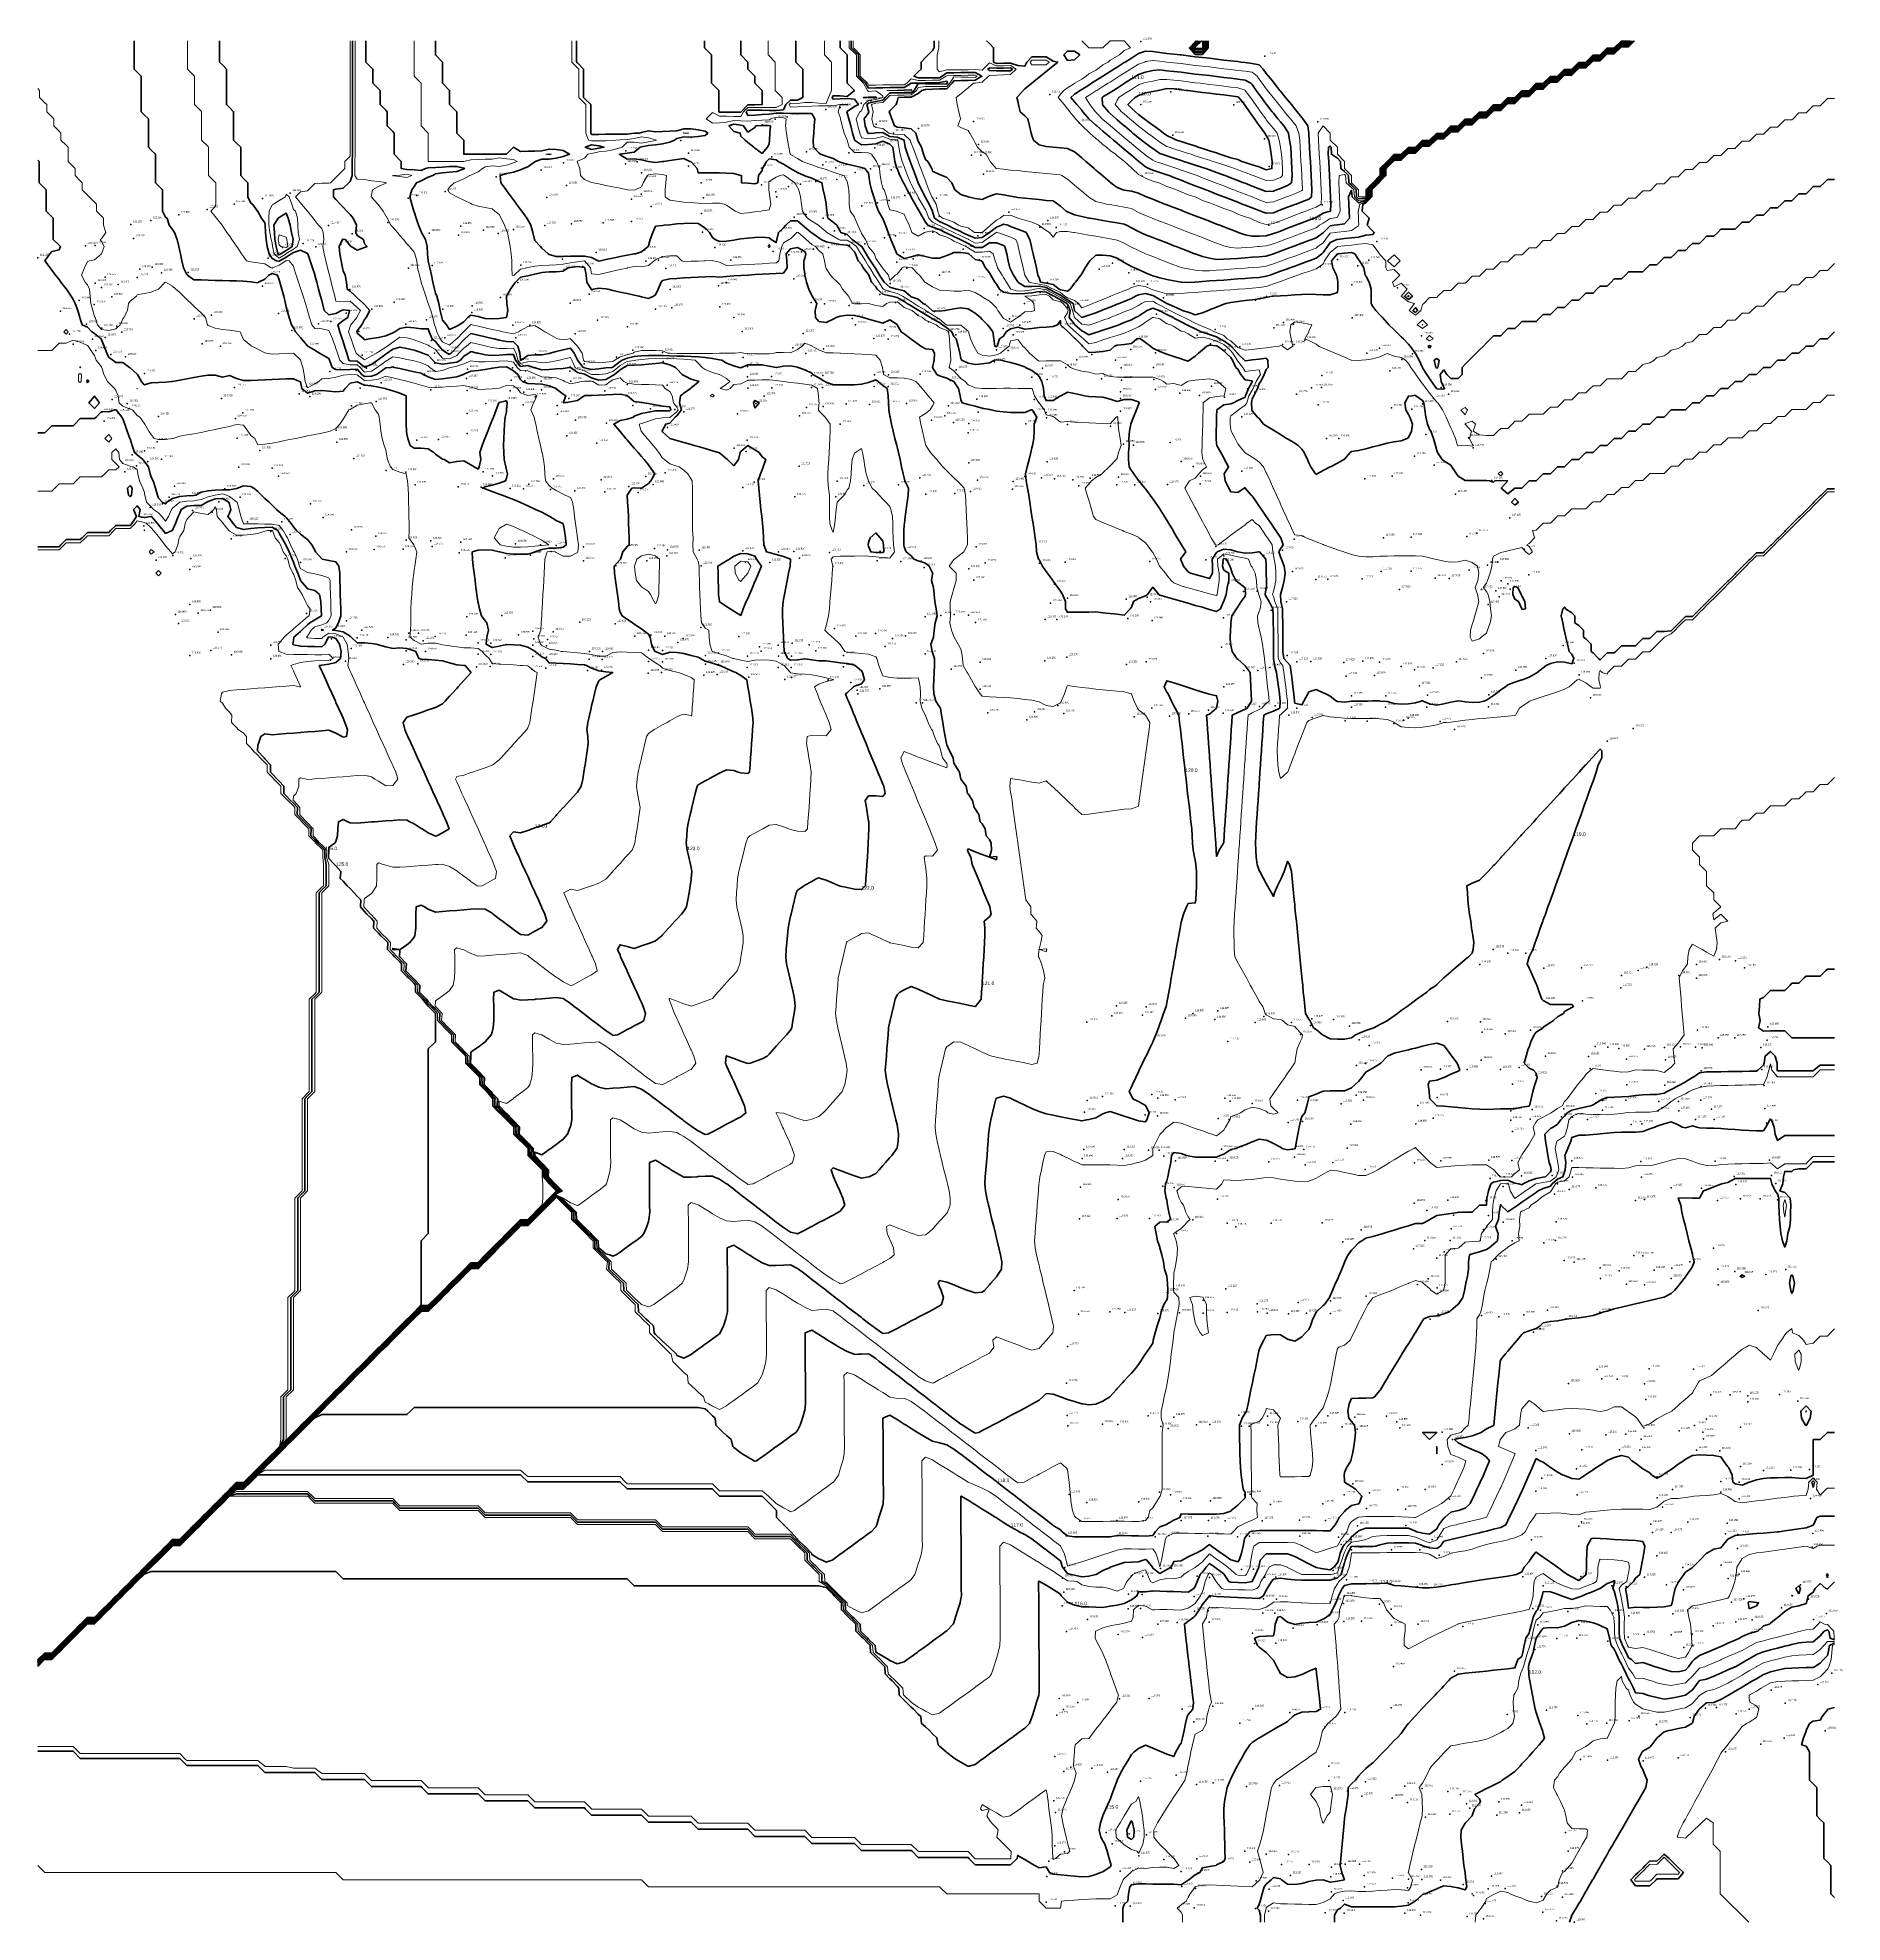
# Model space of a CAD drawing. Header units: metres. Extents: x 287882 to 288136, y 62808 to 63073.
import ezdxf

# ---------------------------------------------------------------- set-up
doc = ezdxf.new("R2010")
doc.units = ezdxf.units.M
for name, color, linetype in [('TOPO-CONT-PRIMARY', 2, 'Continuous'), ('TOPO-CONT-SECONDARY', 253, 'Continuous'), ('TOPO-CONT-TEXT', 3, 'Continuous'), ('TOPO-POINTS', 1, 'Continuous')]:
    doc.layers.add(name, color=color, linetype=linetype)

msp = doc.modelspace()

# ---------------------------------------------------------------- linework, layer by layer
at = {"layer": 'TOPO-CONT-PRIMARY', "lineweight": 35}
for points, elevation in [([(287881.6, 62844.33), (287882.31, 62845.04), (287882.6, 62845.33), (287883.6, 62845.33), (287884.31, 62846.04), (287884.6, 62846.33), (287885.31, 62847.04), (287885.6, 62847.33), (287886.31, 62848.04), (287886.6, 62848.33), (287887.31, 62849.04), (287887.6, 62849.33), (287888.31, 62850.04), (287888.6, 62850.33), (287889.6, 62850.33), (287890.31, 62851.04), (287890.6, 62851.33), (287891.31, 62852.04), (287891.6, 62852.34), (287892.31, 62853.04), (287892.6, 62853.34), (287893.31, 62854.04), (287893.6, 62854.34), (287894.31, 62855.04), (287894.6, 62855.34), (287895.31, 62856.04), (287895.6, 62856.34), (287896.31, 62857.04), (287896.6, 62857.34), (287897.36, 62858.04), (287897.6, 62858.29), (287898.36, 62859.04), (287898.6, 62859.29), (287899.36, 62860.04), (287899.6, 62860.29), (287900.36, 62861.04), (287900.6, 62861.29), (287901.6, 62861.29), (287902.36, 62862.04), (287902.6, 62862.29), (287903.36, 62863.04), (287903.6, 62863.29), (287904.36, 62864.04), (287904.6, 62864.29), (287905.36, 62865.04), (287905.6, 62865.29), (287906.36, 62866.04), (287906.6, 62866.29), (287907.36, 62867.04), (287907.6, 62867.29), (287908.36, 62868.04), (287908.6, 62868.29), (287909.49, 62869.04), (287909.6, 62869.16), (287910.6, 62869.16), (287911.49, 62870.04), (287911.6, 62870.16), (287912.49, 62871.04), (287912.6, 62871.16), (287913.57, 62872.04), (287913.6, 62872.08), (287914.57, 62873.04), (287914.6, 62873.08), (287915.57, 62874.04), (287915.6, 62874.07), (287916.57, 62875.04), (287916.6, 62875.08), (287917.57, 62876.04), (287917.6, 62876.08), (287918.57, 62877.04), (287918.6, 62877.08), (287919.57, 62878.04), (287919.6, 62878.08), (287920.57, 62879.04), (287920.6, 62879.08), (287921.6, 62879.54), (287922.6, 62879.54), (287923.6, 62879.54), (287924.6, 62879.54), (287925.6, 62879.54), (287926.6, 62879.54), (287927.6, 62879.54), (287928.6, 62879.54), (287929.6, 62879.54), (287930.6, 62879.54), (287931.6, 62879.54), (287932.6, 62879.54), (287933.6, 62879.54), (287934.1, 62880.04), (287934.6, 62880.54), (287935.6, 62880.54), (287936.6, 62880.54), (287937.6, 62880.54), (287938.6, 62880.54), (287939.6, 62880.54), (287940.6, 62880.54), (287941.6, 62880.54), (287942.6, 62880.54), (287943.6, 62880.54), (287944.6, 62880.54), (287945.6, 62880.54), (287946.6, 62880.54), (287947.6, 62880.54), (287948.6, 62880.54), (287949.6, 62880.54), (287950.6, 62880.54), (287951.6, 62880.54), (287952.6, 62880.54), (287953.6, 62880.54), (287954.6, 62880.54), (287955.6, 62880.54), (287956.6, 62880.54), (287957.6, 62880.54), (287958.6, 62880.54), (287959.6, 62880.54), (287960.6, 62880.54), (287961.6, 62880.54), (287962.6, 62880.54), (287963.6, 62880.54), (287964.6, 62880.54), (287965.6, 62880.54), (287966.6, 62880.54), (287967.6, 62880.54), (287968.6, 62880.54), (287969.6, 62880.54), (287970.6, 62880.54), (287971.6, 62880.54), (287972.6, 62880.54), (287973.6, 62880.54), (287974.6, 62880.54), (287975.6, 62880.37), (287975.95, 62880.04), (287976.6, 62879.39), (287976.98, 62879.04), (287977.07, 62878.04), (287977.6, 62877.52), (287978.13, 62877.04), (287978.6, 62876.62), (287979.24, 62876.04), (287979.48, 62875.04), (287979.6, 62874.93), (287980.6, 62874.15), (287980.79, 62874.04), (287981.6, 62873.57), (287982.49, 62873.04), (287982.6, 62872.98), (287982.83, 62873.04), (287983.6, 62873.58), (287984.23, 62874.04), (287984.6, 62874.31), (287985.6, 62875.04), (287985.61, 62875.04), (287986.6, 62875.77), (287986.98, 62876.04), (287987.6, 62876.5), (287988.35, 62877.04), (287988.6, 62877.31), (287988.96, 62878.04), (287989.27, 62879.04), (287989.58, 62880.04), (287989.6, 62880.17), (287989.71, 62881.04), (287989.71, 62882.04), (287989.7, 62883.04), (287989.69, 62884.04), (287989.69, 62885.04), (287989.68, 62886.04), (287989.68, 62887.04), (287989.67, 62888.04), (287989.66, 62889.04), (287989.66, 62890.04), (287989.66, 62891.04), (287990.6, 62891.44), (287991.23, 62891.04), (287991.6, 62890.81), (287992.6, 62890.19), (287992.83, 62890.04), (287993.6, 62889.57), (287994.44, 62889.04), (287994.6, 62888.94), (287995.6, 62888.43), (287996.55, 62888.04), (287996.6, 62888.02), (287997.12, 62888.04), (287997.6, 62888.08), (287998.6, 62888.09), (287998.66, 62888.04), (287999.6, 62887.43), (288000.1, 62887.04), (288000.6, 62886.67), (288001.41, 62886.04), (288001.6, 62885.9), (288002.6, 62885.12), (288002.7, 62885.04), (288003.6, 62884.35), (288004, 62884.04), (288004.6, 62883.58), (288005.3, 62883.04), (288005.6, 62882.81), (288006.59, 62882.04), (288006.6, 62882.04), (288007.6, 62881.27), (288007.89, 62881.04), (288008.6, 62880.5), (288009.19, 62880.04), (288009.6, 62879.72), (288010.48, 62879.04), (288010.6, 62878.95), (288011.6, 62878.21), (288011.87, 62878.04), (288012.6, 62877.54), (288013.46, 62877.04), (288013.6, 62876.95), (288014.14, 62877.04), (288014.6, 62877.29), (288015.6, 62877.82), (288016.03, 62878.04), (288016.6, 62878.35), (288017.6, 62878.88), (288017.91, 62879.04), (288018.6, 62879.41), (288019.6, 62879.94), (288019.8, 62880.04), (288020.6, 62880.47), (288021.6, 62881), (288021.68, 62881.04), (288022.6, 62881.57), (288023.12, 62882.04), (288023.6, 62882.51), (288024.6, 62882.43), (288025.6, 62882.05), (288025.61, 62882.04), (288026.6, 62881.67), (288027.6, 62881.37), (288028.6, 62881.07), (288028.78, 62881.04), (288029.6, 62880.91), (288030.6, 62881.01), (288030.69, 62881.04), (288031.6, 62881.44), (288032.55, 62882.04), (288032.6, 62882.1), (288033.46, 62883.04), (288033.6, 62883.2), (288034.37, 62884.04), (288034.6, 62884.3), (288035.27, 62885.04), (288035.6, 62885.4), (288036.16, 62886.04), (288036.6, 62886.59), (288036.9, 62887.04), (288037.56, 62888.04), (288037.6, 62888.1), (288038.23, 62889.04), (288038.6, 62889.61), (288038.69, 62890.04), (288038.94, 62891.04), (288039.25, 62892.04), (288039.55, 62893.04), (288039.6, 62893.13), (288039.79, 62894.04), (288040.17, 62895.04), (288040.6, 62895.72), (288040.68, 62896.04), (288040.75, 62897.04), (288040.68, 62898.04), (288040.6, 62899.02), (288040.59, 62899.04), (288040.26, 62900.04), (288040.1, 62901.04), (288039.87, 62902.04), (288039.62, 62903.04), (288039.6, 62903.14), (288039.29, 62904.04), (288039.11, 62905.04), (288038.9, 62906.04), (288039.6, 62906.63), (288040.6, 62906.71), (288041.11, 62907.04), (288040.89, 62908.04), (288040.7, 62909.04), (288040.6, 62909.73), (288040.5, 62910.04), (288040.29, 62911.04), (288040.4, 62912.04), (288040.6, 62912.48), (288040.75, 62913.04), (288040.92, 62914.04), (288041.17, 62915.04), (288041.27, 62916.04), (288041.6, 62916.45), (288042.6, 62916.3), (288043.36, 62916.04), (288043.6, 62915.99), (288044.6, 62915.82), (288045.6, 62915.8), (288046.6, 62915.79), (288047.6, 62915.8), (288048.12, 62916.04), (288048.6, 62916.23), (288049.6, 62916.88), (288050.34, 62917.04), (288050.6, 62917.18), (288051.6, 62917.56), (288052.6, 62917.94), (288052.87, 62918.04), (288053.6, 62918.32), (288054.6, 62918.2), (288054.95, 62918.04), (288055.6, 62917.75), (288056.6, 62917.21), (288056.85, 62917.04), (288057.6, 62916.82), (288058.6, 62916.98), (288058.67, 62917.04), (288058.85, 62918.04), (288059.05, 62919.04), (288059.23, 62920.04), (288059.45, 62921.04), (288059.6, 62921.53), (288060, 62922.04), (288060.32, 62923.04), (288060.53, 62924.04), (288060.6, 62924.32), (288061.6, 62924.67), (288062.45, 62925.04), (288062.6, 62925.1), (288063.6, 62925.14), (288064.6, 62925.14), (288065.6, 62925.13), (288066.6, 62925.56), (288067.13, 62926.04), (288067.6, 62926.47), (288068.06, 62927.04), (288068.6, 62927.79), (288069.08, 62928.04), (288069.6, 62928.34), (288070.6, 62928.96), (288070.72, 62929.04), (288071.6, 62929.99), (288071.66, 62930.04), (288072.6, 62930.43), (288073.6, 62930.68), (288074.6, 62930.92), (288075.09, 62931.04), (288075.6, 62931.17), (288076.6, 62931.42), (288077.6, 62931.66), (288078.6, 62931.84), (288079.6, 62931.53), (288079.99, 62931.04), (288080.6, 62930.22), (288080.73, 62930.04), (288081.47, 62929.04), (288081.6, 62928.7), (288081.84, 62928.04), (288081.6, 62927.93), (288080.6, 62927.48), (288079.66, 62927.04), (288079.6, 62927.02), (288078.6, 62926.67), (288077.6, 62926.51), (288077.41, 62926.04), (288077.52, 62925.04), (288077.6, 62924.28), (288077.63, 62924.04), (288078.6, 62923.05), (288078.67, 62923.04), (288079.6, 62922.97), (288080.6, 62922.88), (288081.6, 62922.8), (288082.6, 62922.72), (288083.6, 62922.63), (288084.6, 62922.55), (288085.6, 62922.51), (288086.6, 62922.55), (288087.6, 62922.62), (288088.6, 62922.6), (288089.6, 62922.62), (288090.6, 62922.83), (288091.6, 62923), (288091.66, 62923.04), (288091.88, 62924.04), (288092.13, 62925.04), (288092.43, 62926.04), (288092.6, 62926.54), (288092.73, 62927.04), (288092.6, 62927.63), (288092.22, 62928.04), (288091.6, 62928.34), (288090.92, 62929.04), (288091.19, 62930.04), (288091.48, 62931.04), (288091.6, 62931.29), (288091.83, 62932.04), (288092.31, 62933.04), (288092.6, 62933.39), (288093.56, 62934.04), (288093.6, 62934.09), (288094.6, 62934.75), (288095.04, 62935.04), (288095.6, 62935.56), (288096.45, 62936.04), (288096.6, 62936.33), (288097.6, 62936.87), (288097.87, 62937.04), (288097.6, 62937.31), (288096.6, 62937.31), (288095.6, 62937.3), (288094.6, 62937.3), (288093.6, 62937.89), (288093.39, 62938.04), (288093.03, 62939.04), (288092.68, 62940.04), (288092.6, 62940.22), (288092.23, 62941.04), (288091.78, 62942.04), (288091.6, 62942.44), (288091.33, 62943.04), (288091.6, 62944.04), (288091.6, 62944.04), (288092.11, 62945.04), (288092.46, 62946.04), (288092.6, 62946.42), (288092.82, 62947.04), (288093.18, 62948.04), (288093.54, 62949.04), (288093.6, 62949.22), (288093.9, 62950.04), (288094.25, 62951.04), (288094.6, 62952.01), (288094.61, 62952.04), (288094.97, 62953.04), (288095.33, 62954.04), (288095.6, 62954.8), (288095.69, 62955.04), (288096.05, 62956.04), (288096.4, 62957.04), (288096.6, 62957.59), (288096.76, 62958.04), (288097.12, 62959.04), (288097.48, 62960.04), (288097.6, 62960.39), (288097.84, 62961.04), (288098.19, 62962.04), (288098.55, 62963.04), (288098.6, 62963.18), (288098.91, 62964.04), (288099.27, 62965.04), (288099.6, 62965.97), (288099.63, 62966.04), (288099.98, 62967.04), (288100.34, 62968.04), (288100.6, 62968.76), (288100.7, 62969.04), (288101.05, 62970.04), (288101.34, 62971.04), (288101.6, 62971.56), (288101.83, 62972.04), (288101.84, 62973.04), (288101.6, 62973.27), (288101.39, 62973.04), (288100.6, 62972.18), (288100.48, 62972.04), (288099.6, 62971.08), (288099.56, 62971.04), (288098.65, 62970.04), (288098.6, 62969.99), (288097.74, 62969.04), (288097.6, 62968.9), (288096.82, 62968.04), (288096.6, 62967.8), (288095.91, 62967.04), (288095.6, 62966.71), (288094.99, 62966.04), (288094.6, 62965.62), (288094.08, 62965.04), (288093.6, 62964.52), (288093.16, 62964.04), (288092.6, 62963.43), (288092.25, 62963.04), (288091.6, 62962.34), (288091.33, 62962.04), (288090.6, 62961.24), (288090.42, 62961.04), (288089.6, 62960.15), (288089.5, 62960.04), (288088.6, 62959.06), (288088.59, 62959.04), (288087.67, 62958.04), (288087.6, 62957.96), (288086.76, 62957.04), (288086.6, 62956.87), (288085.84, 62956.04), (288085.6, 62955.78), (288084.85, 62955.04), (288084.6, 62954.83), (288083.6, 62954.4), (288082.82, 62954.04), (288082.95, 62953.04), (288082.96, 62952.04), (288083.08, 62951.04), (288083.23, 62950.04), (288083.38, 62949.04), (288083.51, 62948.04), (288083.6, 62947.59), (288083.68, 62947.04), (288083.83, 62946.04), (288083.71, 62945.04), (288083.6, 62944.52), (288083.05, 62944.04), (288082.6, 62943.65), (288081.9, 62943.04), (288081.6, 62942.79), (288080.74, 62942.04), (288080.6, 62941.91), (288079.6, 62941.05), (288079.59, 62941.04), (288078.6, 62940.1), (288078.54, 62940.04), (288077.6, 62939.44), (288077.18, 62939.04), (288076.6, 62938.62), (288075.8, 62938.04), (288075.6, 62937.9), (288074.6, 62937.17), (288074.43, 62937.04), (288073.6, 62936.44), (288073.05, 62936.04), (288072.6, 62935.72), (288071.68, 62935.04), (288071.6, 62935.01), (288070.6, 62934.5), (288069.74, 62934.04), (288069.6, 62933.99), (288068.6, 62933.62), (288067.6, 62933.24), (288067.15, 62933.04), (288066.6, 62932.6), (288065.6, 62932.41), (288064.6, 62932.43), (288063.6, 62932.47), (288062.6, 62932.97), (288062.49, 62933.04), (288061.6, 62933.8), (288061.24, 62934.04), (288060.72, 62935.04), (288060.6, 62935.23), (288060.11, 62936.04), (288060.01, 62937.04), (288059.91, 62938.04), (288059.81, 62939.04), (288059.72, 62940.04), (288059.62, 62941.04), (288059.6, 62941.21), (288059.52, 62942.04), (288059.42, 62943.04), (288059.32, 62944.04), (288059.22, 62945.04), (288059.12, 62946.04), (288059.03, 62947.04), (288058.93, 62948.04), (288058.83, 62949.04), (288058.73, 62950.04), (288058.63, 62951.04), (288058.6, 62951.37), (288058.53, 62952.04), (288058.44, 62953.04), (288058.34, 62954.04), (288058.24, 62955.04), (288058.14, 62956.04), (288057.85, 62957.04), (288057.6, 62957.46), (288057.44, 62957.04), (288057.1, 62956.04), (288056.71, 62955.04), (288056.6, 62954.86), (288056.16, 62954.04), (288055.77, 62953.04), (288055.6, 62952.52), (288055.31, 62953.04), (288054.77, 62954.04), (288054.6, 62954.35), (288054.22, 62955.04), (288053.67, 62956.04), (288053.6, 62956.18), (288053.29, 62957.04), (288053.17, 62958.04), (288053.11, 62959.04), (288053.08, 62960.04), (288053.1, 62961.04), (288053.16, 62962.04), (288053.23, 62963.04), (288053.3, 62964.04), (288053.37, 62965.04), (288053.43, 62966.04), (288053.5, 62967.04), (288053.57, 62968.04), (288053.6, 62968.53), (288053.63, 62969.04), (288053.7, 62970.04), (288053.77, 62971.04), (288053.84, 62972.04), (288053.9, 62973.04), (288053.97, 62974.04), (288054.04, 62975.04), (288054.11, 62976.04), (288054.17, 62977.04), (288054.24, 62978.04), (288054.6, 62978.22), (288055.6, 62978.63), (288056.48, 62979.04), (288056.55, 62980.04), (288056.44, 62981.04), (288056.3, 62982.04), (288056.17, 62983.04), (288056.04, 62984.04), (288055.74, 62985.04), (288055.62, 62986.04), (288055.62, 62987.04), (288055.61, 62988.04), (288055.6, 62989.04), (288055.6, 62989.59), (288055.59, 62990.04), (288055.58, 62991.04), (288055.57, 62992.04), (288055.53, 62993.04), (288054.99, 62994.04), (288054.6, 62994.73), (288054.42, 62995.04), (288054.6, 62996.02), (288054.61, 62996.04), (288054.63, 62997.04), (288054.6, 62998.02), (288054.6, 62998.04), (288054.56, 62999.04), (288054.51, 63000.04), (288053.65, 63001.04), (288053.6, 63001.09), (288053.54, 63001.04), (288052.6, 63000.9), (288051.6, 63000.85), (288050.6, 63001.04), (288050.56, 63001.04), (288049.6, 63001.32), (288048.6, 63001.45), (288047.69, 63001.04), (288047.6, 63000.98), (288046.98, 63000.04), (288047.02, 62999.04), (288047, 62998.04), (288046.6, 62997.28), (288045.6, 62997.57), (288044.6, 62997.85), (288043.93, 62998.04), (288043.6, 62998.22), (288042.93, 62999.04), (288042.6, 62999.85), (288042.53, 63000.04), (288042.6, 63000.18), (288043.25, 63001.04), (288042.65, 63002.04), (288042.6, 63002.14), (288042.06, 63003.04), (288041.6, 63003.82), (288041.47, 63004.04), (288040.88, 63005.04), (288040.6, 63005.51), (288040.28, 63006.04), (288039.66, 63007.04), (288039.6, 63007.13), (288038.94, 63008.04), (288038.6, 63008.52), (288038.23, 63009.04), (288037.6, 63009.92), (288037.51, 63010.04), (288036.66, 63011.04), (288036.6, 63011.11), (288035.93, 63012.04), (288035.6, 63012.49), (288035.29, 63013.04), (288035.17, 63014.04), (288035.18, 63015.04), (288035.3, 63016.04), (288035.26, 63017.04), (288035.34, 63018.04), (288035.51, 63019.04), (288035.6, 63019.34), (288035.89, 63020.04), (288036.3, 63021.04), (288036.6, 63021.79), (288036.7, 63022.04), (288036.6, 63022.19), (288035.6, 63022.53), (288034.6, 63022.52), (288033.6, 63022.21), (288032.6, 63022.57), (288031.6, 63022.85), (288030.6, 63022.89), (288029.6, 63022.93), (288029, 63023.04), (288028.6, 63023.13), (288027.6, 63023.34), (288026.6, 63023.55), (288025.67, 63023.04), (288025.6, 63023.01), (288024.6, 63022.36), (288023.6, 63022.35), (288023.34, 63023.04), (288023.23, 63024.04), (288023.01, 63025.04), (288022.6, 63025.74), (288022.39, 63026.04), (288021.6, 63026.58), (288020.69, 63027.04), (288020.6, 63027.09), (288019.6, 63027.45), (288018.6, 63027.72), (288017.6, 63027.95), (288017.27, 63028.04), (288016.6, 63028.1), (288016.34, 63028.04), (288015.6, 63027.67), (288014.6, 63027.52), (288013.6, 63027.44), (288012.6, 63027.64), (288011.73, 63028.04), (288011.6, 63028.29), (288011.43, 63029.04), (288011.19, 63030.04), (288010.94, 63031.04), (288010.6, 63031.36), (288010.32, 63032.04), (288009.6, 63032.62), (288008.98, 63033.04), (288008.6, 63033.36), (288007.6, 63033.87), (288007.32, 63034.04), (288006.6, 63034.48), (288005.69, 63035.04), (288005.6, 63035.1), (288004.6, 63035.7), (288004.02, 63036.04), (288003.6, 63036.29), (288002.6, 63036.87), (288001.89, 63037.04), (288001.6, 63037.11), (288000.6, 63037.36), (287999.79, 63038.04), (287999.6, 63038.37), (287998.99, 63039.04), (287998.65, 63040.04), (287998.6, 63040.12), (287997.84, 63041.04), (287997.6, 63041.54), (287997.15, 63042.04), (287996.76, 63043.04), (287996.6, 63043.31), (287995.92, 63044.04), (287995.6, 63044.24), (287994.6, 63044.33), (287993.6, 63044.51), (287992.6, 63044.72), (287991.9, 63045.04), (287991.6, 63045.29), (287990.6, 63045.97), (287990.51, 63046.04), (287989.6, 63046.77), (287989.29, 63047.04), (287988.6, 63047.65), (287987.6, 63047.69), (287986.95, 63047.04), (287986.6, 63046.67), (287985.91, 63046.04), (287985.69, 63045.04), (287985.6, 63044.61), (287984.88, 63045.04), (287984.6, 63045.28), (287983.6, 63045.39), (287982.6, 63045.31), (287981.6, 63045.25), (287980.6, 63045.12), (287980.05, 63045.04), (287979.6, 63044.96), (287978.6, 63044.81), (287977.6, 63044.77), (287977.01, 63045.04), (287976.6, 63045.32), (287976.2, 63046.04), (287975.6, 63046.63), (287974.98, 63047.04), (287974.6, 63047.32), (287973.6, 63047.34), (287972.6, 63047.3), (287971.6, 63047.23), (287970.6, 63047.13), (287969.8, 63047.04), (287969.6, 63047.02), (287968.6, 63046.92), (287968.2, 63046.04), (287967.85, 63045.04), (287967.6, 63044.15), (287967.55, 63044.04), (287966.6, 63043.29), (287965.76, 63043.04), (287965.6, 63043.01), (287964.6, 63042.83), (287963.6, 63042.64), (287962.6, 63042.43), (287961.6, 63042.22), (287960.84, 63042.04), (287960.6, 63041.99), (287960.54, 63042.04), (287959.6, 63042.52), (287958.6, 63042.7), (287957.6, 63042.7), (287956.6, 63042.69), (287955.6, 63042.65), (287954.6, 63042.66), (287953.6, 63042.95), (287953.49, 63043.04), (287952.6, 63043.84), (287952.38, 63044.04), (287951.6, 63044.92), (287951.55, 63045.04), (287951.34, 63046.04), (287951.04, 63047.04), (287950.6, 63047.83), (287950.47, 63048.04), (287949.76, 63049.04), (287949.6, 63049.26), (287949.02, 63050.04), (287948.6, 63050.61), (287948.28, 63051.04), (287947.6, 63051.96), (287947.55, 63052.04), (287946.8, 63053.04), (287946.71, 63054.04), (287947.6, 63054.32), (287948.6, 63054.52), (287949.6, 63054.85), (287950.02, 63055.04), (287950.6, 63055.29), (287951.6, 63056), (287951.65, 63056.04), (287952.6, 63056.35), (287953.6, 63056.35), (287954.6, 63056.5), (287955.6, 63056.73), (287956.49, 63057.04), (287955.6, 63057.6), (287954.6, 63057.73), (287953.6, 63057.78), (287952.6, 63057.55), (287951.6, 63057.5), (287950.6, 63057.48), (287949.6, 63057.45), (287948.6, 63058.04), (287947.6, 63057.04), (287947.6, 63057.04), (287946.6, 63057.04), (287945.6, 63057.04), (287944.6, 63057.04), (287943.6, 63057.04), (287942.6, 63057.04), (287941.6, 63057.04), (287941.6, 63057.04), (287941.6, 63058.04), (287941.6, 63059.04), (287940.6, 63060.04), (287940.6, 63060.04), (287940.6, 63061.04), (287940.6, 63062.04), (287940.6, 63063.04), (287939.6, 63064.04), (287939.6, 63064.04), (287939.6, 63065.04), (287939.6, 63066.04), (287938.6, 63067.04), (287938.6, 63067.04), (287938.6, 63068.04), (287938.6, 63069.04), (287938.6, 63070.04), (287937.6, 63071.04), (287937.6, 63071.04), (287937.6, 63072.04), (287937.6, 63073.04)], 119), ([(287881.6, 62844.42), (287882.22, 62845.04), (287882.6, 62845.42), (287883.6, 62845.42), (287884.22, 62846.04), (287884.6, 62846.42), (287885.22, 62847.04), (287885.6, 62847.42), (287886.22, 62848.04), (287886.6, 62848.42), (287887.22, 62849.04), (287887.6, 62849.42), (287888.22, 62850.04), (287888.6, 62850.42), (287889.6, 62850.42), (287890.22, 62851.04), (287890.6, 62851.42), (287891.22, 62852.04), (287891.6, 62852.43), (287892.22, 62853.04), (287892.6, 62853.43), (287893.22, 62854.04), (287893.6, 62854.43), (287894.22, 62855.04), (287894.6, 62855.43), (287895.22, 62856.04), (287895.6, 62856.43), (287896.22, 62857.04), (287896.6, 62857.43), (287897.26, 62858.04), (287897.6, 62858.38), (287898.26, 62859.04), (287898.6, 62859.38), (287899.26, 62860.04), (287899.6, 62860.38), (287900.26, 62861.04), (287900.6, 62861.38), (287901.6, 62861.38), (287902.26, 62862.04), (287902.6, 62862.38), (287903.26, 62863.04), (287903.6, 62863.38), (287904.26, 62864.04), (287904.6, 62864.38), (287905.26, 62865.04), (287905.6, 62865.38), (287906.26, 62866.04), (287906.6, 62866.38), (287907.26, 62867.04), (287907.6, 62867.38), (287908.26, 62868.04), (287908.6, 62868.38), (287909.37, 62869.04), (287909.6, 62869.27), (287910.6, 62869.27), (287911.37, 62870.04), (287911.6, 62870.27), (287912.37, 62871.04), (287912.6, 62871.27), (287913.44, 62872.04), (287913.6, 62872.2), (287914.44, 62873.04), (287914.6, 62873.2), (287915.45, 62874.04), (287915.6, 62874.2), (287916.45, 62875.04), (287916.6, 62875.23), (287917.42, 62876.04), (287917.6, 62876.23), (287918.42, 62877.04), (287918.6, 62877.23), (287919.42, 62878.04), (287919.6, 62878.23), (287920.42, 62879.04), (287920.6, 62879.23), (287921.48, 62880.04), (287921.6, 62880.17), (287922.48, 62881.04), (287922.6, 62881.17), (287923.48, 62882.04), (287923.6, 62882.17), (287924.47, 62883.04), (287924.6, 62883.17), (287925.47, 62884.04), (287925.6, 62884.17), (287926.47, 62885.04), (287926.6, 62885.17), (287927.47, 62886.04), (287927.6, 62886.17), (287928.47, 62887.04), (287928.6, 62887.17), (287929.47, 62888.04), (287929.6, 62888.17), (287930.5, 62889.04), (287930.6, 62889.15), (287931.5, 62890.04), (287931.6, 62890.15), (287932.5, 62891.04), (287932.6, 62891.15), (287933.5, 62892.04), (287933.6, 62892.15), (287934.5, 62893.04), (287934.6, 62893.15), (287935.5, 62894.04), (287935.6, 62894.15), (287936.6, 62894.15), (287937.49, 62895.04), (287937.6, 62895.15), (287938.49, 62896.04), (287938.6, 62896.15), (287939.49, 62897.04), (287939.6, 62897.15), (287940.49, 62898.04), (287940.6, 62898.15), (287941.49, 62899.04), (287941.6, 62899.15), (287942.49, 62900.04), (287942.6, 62900.15), (287943.6, 62900.15), (287944.49, 62901.04), (287944.6, 62901.16), (287945.48, 62902.04), (287945.6, 62902.16), (287946.44, 62903.04), (287946.6, 62903.21), (287947.44, 62904.04), (287947.6, 62904.21), (287948.44, 62905.04), (287948.6, 62905.21), (287949.44, 62906.04), (287949.6, 62906.21), (287950.6, 62906.21), (287951.44, 62907.04), (287951.6, 62907.21), (287952.44, 62908.04), (287952.6, 62908.21), (287953.44, 62909.04), (287953.6, 62909.22), (287954.42, 62910.04), (287954.6, 62910.22), (287954.97, 62910.04), (287955.6, 62909.42), (287955.98, 62909.04), (287956.6, 62908.42), (287956.99, 62908.04), (287957.01, 62907.04), (287957.6, 62906.45), (287958.02, 62906.04), (287958.6, 62905.46), (287959.03, 62905.04), (287959.6, 62904.47), (287960.04, 62904.04), (287960.07, 62903.04), (287960.6, 62902.51), (287961.08, 62902.04), (287961.6, 62901.52), (287962.09, 62901.04), (287962.03, 62900.04), (287962.6, 62899.48), (287963.05, 62899.04), (287963.6, 62898.49), (287964.07, 62898.04), (287964.11, 62897.04), (287964.6, 62896.55), (287965.13, 62896.04), (287965.6, 62895.58), (287966.16, 62895.04), (287966.22, 62894.04), (287966.6, 62893.66), (287967.25, 62893.04), (287967.6, 62892.7), (287968.29, 62892.04), (287968.39, 62891.04), (287968.6, 62890.83), (287969.44, 62890.04), (287969.6, 62889.89), (287970.5, 62889.04), (287970.6, 62888.95), (287971.57, 62888.04), (287971.6, 62887.89), (287972.6, 62887.51), (287973.6, 62888.01), (287973.64, 62888.04), (287974.6, 62888.74), (287975.02, 62889.04), (287975.6, 62889.47), (287976.39, 62890.04), (287976.6, 62890.2), (287977.6, 62890.93), (287977.7, 62891.04), (287978.17, 62892.04), (287978.48, 62893.04), (287978.6, 62893.44), (287978.74, 62894.04), (287978.74, 62895.04), (287978.73, 62896.04), (287978.72, 62897.04), (287978.72, 62898.04), (287978.71, 62899.04), (287978.71, 62900.04), (287978.7, 62901.04), (287978.69, 62902.04), (287978.7, 62903.04), (287979.6, 62903.41), (287980.19, 62903.04), (287980.6, 62902.79), (287981.6, 62902.16), (287981.79, 62902.04), (287982.6, 62901.54), (287983.39, 62901.04), (287983.6, 62900.91), (287984.6, 62900.56), (287985.6, 62900.53), (287986.6, 62900.61), (287987.6, 62900.64), (287988.6, 62900.14), (287988.72, 62900.04), (287989.6, 62899.37), (287990.02, 62899.04), (287990.6, 62898.59), (287991.31, 62898.04), (287991.6, 62897.82), (287992.6, 62897.05), (287992.61, 62897.04), (287993.6, 62896.28), (287993.91, 62896.04), (287994.6, 62895.51), (287995.2, 62895.04), (287995.6, 62894.74), (287996.5, 62894.04), (287996.6, 62893.97), (287997.6, 62893.2), (287997.8, 62893.04), (287998.6, 62892.42), (287999.09, 62892.04), (287999.6, 62891.65), (288000.47, 62891.04), (288000.6, 62890.95), (288001.42, 62891.04), (288001.6, 62891.14), (288002.6, 62891.67), (288003.3, 62892.04), (288003.6, 62892.2), (288004.6, 62892.73), (288005.19, 62893.04), (288005.6, 62893.26), (288006.6, 62893.79), (288007.07, 62894.04), (288007.6, 62894.32), (288008.6, 62894.85), (288008.85, 62895.04), (288009.14, 62896.04), (288008.83, 62897.04), (288008.6, 62897.56), (288008.38, 62898.04), (288008.6, 62898.41), (288009.6, 62898.19), (288009.97, 62898.04), (288010.6, 62897.8), (288011.6, 62897.42), (288012.57, 62897.04), (288012.6, 62897.03), (288013.6, 62896.71), (288014.6, 62896.8), (288014.9, 62897.04), (288015.6, 62897.83), (288015.79, 62898.04), (288016.6, 62898.96), (288016.67, 62899.04), (288017.33, 62900.04), (288017.34, 62901.04), (288017.16, 62902.04), (288016.92, 62903.04), (288016.69, 62904.04), (288016.6, 62904.4), (288016.45, 62905.04), (288016.21, 62906.04), (288015.97, 62907.04), (288015.73, 62908.04), (288015.6, 62908.59), (288015.49, 62909.04), (288015.25, 62910.04), (288015.06, 62911.04), (288014.96, 62912.04), (288015.03, 62913.04), (288015.11, 62914.04), (288015.19, 62915.04), (288015.27, 62916.04), (288015.34, 62917.04), (288015.42, 62918.04), (288015.5, 62919.04), (288015.6, 62920.04), (288015.6, 62920.06), (288015.83, 62921.04), (288016.06, 62922.04), (288016.29, 62923.04), (288016.53, 62924.04), (288016.6, 62924.13), (288017.6, 62924.4), (288018.6, 62924.09), (288018.7, 62924.04), (288019.6, 62923.61), (288020.6, 62923.14), (288020.8, 62923.04), (288021.6, 62922.66), (288022.6, 62922.22), (288023.18, 62922.04), (288023.6, 62921.91), (288024.6, 62921.7), (288025.6, 62921.5), (288026.6, 62921.3), (288027.6, 62921.1), (288027.9, 62921.04), (288028.6, 62920.91), (288029.3, 62921.04), (288029.6, 62921.1), (288030.6, 62921.35), (288031.6, 62921.89), (288031.96, 62922.04), (288032.6, 62922.24), (288033.18, 62922.04), (288033.6, 62921.9), (288034.6, 62921.57), (288035.6, 62921.24), (288036.18, 62921.04), (288036.6, 62920.91), (288037.6, 62920.77), (288037.77, 62921.04), (288038.11, 62922.04), (288037.65, 62923.04), (288037.6, 62923.08), (288036.6, 62923.62), (288035.82, 62924.04), (288035.6, 62924.43), (288035.27, 62925.04), (288035.6, 62925.73), (288035.75, 62926.04), (288036.23, 62927.04), (288036.6, 62927.83), (288036.7, 62928.04), (288037.18, 62929.04), (288037.6, 62929.92), (288037.66, 62930.04), (288038.14, 62931.04), (288038.6, 62932.01), (288038.62, 62932.04), (288039.06, 62933.04), (288039.4, 62934.04), (288039.6, 62934.58), (288039.77, 62935.04), (288040.14, 62936.04), (288040.51, 62937.04), (288040.6, 62937.56), (288040.69, 62938.04), (288040.86, 62939.04), (288041.04, 62940.04), (288041.22, 62941.04), (288041.39, 62942.04), (288041.57, 62943.04), (288041.6, 62943.22), (288041.75, 62944.04), (288041.92, 62945.04), (288042.1, 62946.04), (288042.28, 62947.04), (288042.45, 62948.04), (288042.6, 62948.88), (288042.64, 62949.04), (288042.95, 62950.04), (288043.36, 62951.04), (288043.6, 62951.52), (288044.6, 62951.61), (288044.66, 62952.04), (288044.73, 62953.04), (288044.77, 62954.04), (288044.79, 62955.04), (288044.78, 62956.04), (288044.67, 62957.04), (288044.6, 62957.66), (288044.48, 62958.04), (288044.3, 62959.04), (288044.21, 62960.04), (288044.15, 62961.04), (288044.1, 62962.04), (288043.99, 62963.04), (288043.87, 62964.04), (288043.76, 62965.04), (288043.64, 62966.04), (288043.6, 62966.43), (288043.52, 62967.04), (288043.42, 62968.04), (288043.3, 62969.04), (288043.19, 62970.04), (288043.08, 62971.04), (288042.96, 62972.04), (288042.85, 62973.04), (288042.73, 62974.04), (288042.62, 62975.04), (288042.6, 62975.21), (288042.51, 62976.04), (288042.39, 62977.04), (288042.27, 62978.04), (288041.76, 62979.04), (288041.6, 62979.36), (288041.24, 62980.04), (288040.76, 62981.04), (288040.6, 62981.3), (288040.23, 62982.04), (288040.6, 62982.91), (288041.6, 62982.59), (288042.6, 62982.27), (288043.3, 62982.04), (288043.6, 62981.95), (288044.6, 62981.62), (288045.6, 62981.3), (288046.4, 62981.04), (288046.6, 62981), (288047.6, 62980.78), (288047.78, 62980.04), (288047.6, 62979.05), (288047.6, 62979.04), (288046.6, 62978.2), (288046.19, 62978.04), (288046.27, 62977.04), (288046.34, 62976.04), (288046.41, 62975.04), (288046.48, 62974.04), (288046.55, 62973.04), (288046.6, 62972.31), (288046.62, 62972.04), (288046.69, 62971.04), (288046.76, 62970.04), (288046.83, 62969.04), (288046.9, 62968.04), (288046.97, 62967.04), (288047.04, 62966.04), (288047.11, 62965.04), (288047.18, 62964.04), (288047.25, 62963.04), (288047.33, 62962.04), (288047.4, 62961.04), (288047.47, 62960.04), (288047.54, 62959.04), (288047.6, 62958.15), (288047.94, 62959.04), (288048.57, 62960.04), (288048.6, 62960.08), (288048.66, 62961.04), (288048.73, 62962.04), (288048.8, 62963.04), (288048.87, 62964.04), (288048.93, 62965.04), (288049, 62966.04), (288049.07, 62967.04), (288049.14, 62968.04), (288049.2, 62969.04), (288049.27, 62970.04), (288049.34, 62971.04), (288049.4, 62972.04), (288049.47, 62973.04), (288049.54, 62974.04), (288049.6, 62974.97), (288049.61, 62975.04), (288049.67, 62976.04), (288049.74, 62977.04), (288049.81, 62978.04), (288050.6, 62978.44), (288051.6, 62978.88), (288051.88, 62979.04), (288052.5, 62980.04), (288052.46, 62981.04), (288052.42, 62982.04), (288052.38, 62983.04), (288052.34, 62984.04), (288051.6, 62985), (288051.56, 62985.04), (288050.6, 62985.93), (288050.47, 62986.04), (288049.8, 62987.04), (288049.6, 62987.89), (288049.57, 62988.04), (288049.49, 62989.04), (288049.56, 62990.04), (288049.6, 62990.73), (288049.62, 62991.04), (288049.76, 62992.04), (288050.42, 62993.04), (288050.6, 62993.32), (288051.08, 62994.04), (288051.6, 62994.83), (288051.69, 62995.04), (288051.6, 62995.93), (288051.57, 62996.04), (288050.6, 62996.78), (288050.3, 62997.04), (288049.79, 62998.04), (288049.6, 62998.7), (288049.48, 62999.04), (288049, 63000.04), (288048.6, 63000.13), (288048.5, 63000.04), (288048.44, 62999.04), (288048.6, 62998.48), (288049.34, 62998.04), (288049.32, 62997.04), (288049.09, 62996.04), (288048.93, 62995.04), (288048.6, 62994.11), (288048.59, 62994.04), (288048.13, 62993.04), (288047.6, 62992.67), (288046.6, 62992.93), (288046.28, 62993.04), (288045.6, 62993.24), (288044.6, 62993.52), (288043.6, 62993.81), (288042.76, 62994.04), (288042.6, 62994.09), (288041.6, 62994.37), (288040.6, 62994.66), (288039.6, 62994.96), (288039.47, 62995.04), (288038.65, 62996.04), (288038.6, 62996.1), (288038.55, 62996.04), (288037.86, 62995.04), (288037.6, 62994.87), (288036.6, 62994.5), (288035.92, 62994.04), (288035.6, 62993.28), (288035.43, 62993.04), (288034.6, 62992.13), (288033.6, 62992.28), (288032.6, 62992.35), (288031.6, 62992.46), (288030.6, 62992.59), (288029.6, 62992.57), (288028.6, 62992.56), (288027.6, 62992.55), (288026.6, 62992.54), (288026.32, 62993.04), (288026.3, 62994.04), (288025.92, 62995.04), (288025.6, 62995.51), (288025.25, 62996.04), (288024.6, 62996.92), (288024.52, 62997.04), (288023.78, 62998.04), (288023.6, 62998.28), (288023.09, 62999.04), (288022.6, 62999.98), (288022.51, 63000.04), (288022.23, 63001.04), (288022.21, 63002.04), (288022.03, 63003.04), (288021.89, 63004.04), (288021.75, 63005.04), (288021.6, 63006.03), (288021.6, 63006.04), (288021.45, 63007.04), (288021.29, 63008.04), (288021.14, 63009.04), (288020.99, 63010.04), (288020.78, 63011.04), (288020.71, 63012.04), (288020.94, 63013.04), (288021.2, 63014.04), (288021.45, 63015.04), (288021.6, 63015.68), (288021.69, 63016.04), (288021.86, 63017.04), (288021.91, 63018.04), (288021.89, 63019.04), (288022.28, 63020.04), (288021.64, 63021.04), (288021.6, 63021.07), (288021.5, 63021.04), (288020.6, 63020.66), (288019.6, 63020.66), (288018.6, 63020.69), (288017.6, 63020.78), (288016.6, 63020.87), (288015.84, 63021.04), (288015.6, 63021.1), (288014.6, 63021.31), (288013.6, 63021.55), (288012.6, 63021.81), (288011.75, 63022.04), (288011.6, 63022.48), (288011.48, 63023.04), (288011.27, 63024.04), (288010.6, 63025.03), (288010.59, 63025.04), (288009.6, 63025.51), (288008.6, 63025.85), (288008.22, 63026.04), (288007.61, 63027.04), (288007.83, 63028.04), (288007.87, 63029.04), (288007.6, 63029.53), (288006.6, 63029.65), (288005.95, 63030.04), (288005.6, 63030.28), (288004.6, 63031.01), (288004.56, 63031.04), (288003.6, 63031.74), (288003.18, 63032.04), (288002.62, 63033.04), (288002.6, 63033.06), (288001.6, 63033.75), (288000.6, 63033.27), (287999.6, 63033.55), (287998.6, 63033.82), (287997.81, 63034.04), (287997.6, 63034.1), (287996.6, 63034.36), (287995.6, 63034.37), (287994.6, 63034.24), (287994.02, 63034.04), (287993.6, 63033.84), (287992.6, 63033.37), (287991.6, 63033.49), (287991.13, 63034.04), (287991.07, 63035.04), (287991.29, 63036.04), (287990.66, 63037.04), (287990.6, 63037.18), (287990.16, 63038.04), (287989.85, 63039.04), (287989.64, 63040.04), (287989.6, 63040.26), (287989.5, 63041.04), (287989.48, 63042.04), (287989.6, 63042.43), (287989.77, 63043.04), (287989.6, 63043.37), (287988.6, 63043.93), (287987.6, 63043.71), (287987.01, 63043.04), (287987.1, 63042.04), (287987.15, 63041.04), (287986.6, 63040.32), (287985.6, 63040.27), (287984.6, 63040.21), (287983.6, 63040.15), (287982.6, 63040.1), (287981.63, 63040.04), (287981.6, 63040.04), (287980.6, 63039.98), (287979.6, 63039.93), (287978.6, 63039.82), (287977.6, 63039.72), (287976.6, 63039.82), (287975.6, 63039.79), (287974.6, 63039.74), (287973.6, 63039.7), (287972.6, 63039.64), (287971.6, 63039.57), (287970.6, 63039.5), (287969.6, 63039.25), (287969.4, 63039.04), (287968.96, 63038.04), (287968.6, 63037.23), (287968.31, 63037.04), (287967.6, 63036.74), (287966.6, 63036.97), (287966.27, 63037.04), (287965.6, 63037.2), (287964.6, 63037.43), (287963.6, 63037.65), (287962.6, 63037.88), (287961.89, 63038.04), (287961.6, 63038.09), (287960.6, 63038.18), (287959.86, 63038.04), (287959.6, 63037.97), (287959.52, 63038.04), (287958.94, 63039.04), (287958.84, 63040.04), (287958.65, 63041.04), (287958.6, 63041.11), (287957.6, 63041.22), (287956.6, 63041.1), (287956.28, 63041.04), (287955.6, 63040.58), (287954.6, 63040.51), (287953.6, 63040.48), (287952.6, 63040.38), (287951.6, 63040.17), (287951.01, 63040.04), (287950.6, 63039.92), (287949.6, 63039.73), (287948.9, 63039.04), (287948.6, 63038.65), (287948.16, 63038.04), (287947.6, 63037.05), (287947.6, 63037.04), (287947.6, 63037.01), (287947.67, 63036.04), (287947.8, 63035.04), (287947.6, 63034.08), (287947.55, 63034.04), (287946.6, 63033.91), (287945.6, 63033.85), (287944.6, 63033.94), (287944.07, 63034.04), (287943.6, 63034.22), (287942.6, 63034.38), (287942.18, 63034.04), (287941.6, 63033.47), (287940.96, 63033.04), (287940.6, 63032.82), (287939.6, 63032.38), (287939.17, 63033.04), (287938.6, 63033.66), (287938.52, 63034.04), (287938.29, 63035.04), (287938.07, 63036.04), (287937.79, 63037.04), (287937.6, 63037.5), (287937.47, 63038.04), (287937.22, 63039.04), (287937.03, 63040.04), (287936.8, 63041.04), (287936.6, 63041.97), (287936.59, 63042.04), (287936.51, 63043.04), (287936.42, 63044.04), (287936.22, 63045.04), (287935.65, 63046.04), (287935.6, 63046.16), (287935.2, 63047.04), (287934.89, 63048.04), (287934.6, 63048.92), (287934.56, 63049.04), (287934.29, 63050.04), (287933.98, 63051.04), (287934.26, 63052.04), (287934.6, 63052.5), (287934.92, 63053.04), (287935.6, 63053.29), (287936.6, 63053.82), (287937.24, 63054.04), (287937.6, 63054.27), (287938.6, 63054.45), (287939.6, 63054.51), (287940.6, 63054.61), (287941.6, 63055), (287941.7, 63055.04), (287941.6, 63055.08), (287940.6, 63055.34), (287939.6, 63055.31), (287938.6, 63055.25), (287937.6, 63055.2), (287936.6, 63055.15), (287936.22, 63055.04), (287935.6, 63054.75), (287934.6, 63054.86), (287933.6, 63054.91), (287932.8, 63055.04), (287932.8, 63056.04), (287932.6, 63056.24), (287931.8, 63057.04), (287931.8, 63058.04), (287931.8, 63059.04), (287931.8, 63060.04), (287931.6, 63060.24), (287930.8, 63061.04), (287930.8, 63062.04), (287930.8, 63063.04), (287930.6, 63063.24), (287929.8, 63064.04), (287929.8, 63065.04), (287929.8, 63066.04), (287929.6, 63066.24), (287928.8, 63067.04), (287928.8, 63068.04), (287928.8, 63069.04), (287928.6, 63069.24), (287927.8, 63070.04), (287927.8, 63071.04), (287927.8, 63072.04), (287927.8, 63073.04)], 120), ([(287881.6, 62844.51), (287882.13, 62845.04), (287882.6, 62845.51), (287883.6, 62845.51), (287884.13, 62846.04), (287884.6, 62846.51), (287885.13, 62847.04), (287885.6, 62847.51), (287886.13, 62848.04), (287886.6, 62848.51), (287887.13, 62849.04), (287887.6, 62849.51), (287888.13, 62850.04), (287888.6, 62850.51), (287889.6, 62850.51), (287890.13, 62851.04), (287890.6, 62851.51), (287891.13, 62852.04), (287891.6, 62852.52), (287892.13, 62853.04), (287892.6, 62853.52), (287893.13, 62854.04), (287893.6, 62854.52), (287894.13, 62855.04), (287894.6, 62855.52), (287895.13, 62856.04), (287895.6, 62856.52), (287896.13, 62857.04), (287896.6, 62857.52), (287897.17, 62858.04), (287897.6, 62858.48), (287898.17, 62859.04), (287898.6, 62859.48), (287899.17, 62860.04), (287899.6, 62860.48), (287900.17, 62861.04), (287900.6, 62861.48), (287901.6, 62861.48), (287902.17, 62862.04), (287902.6, 62862.48), (287903.17, 62863.04), (287903.6, 62863.48), (287904.17, 62864.04), (287904.6, 62864.48), (287905.16, 62865.04), (287905.6, 62865.48), (287906.16, 62866.04), (287906.6, 62866.48), (287907.16, 62867.04), (287907.6, 62867.48), (287908.16, 62868.04), (287908.6, 62868.48), (287909.26, 62869.04), (287909.6, 62869.39), (287910.6, 62869.39), (287911.26, 62870.04), (287911.6, 62870.39), (287912.26, 62871.04), (287912.6, 62871.39), (287913.32, 62872.04), (287913.6, 62872.33), (287914.32, 62873.04), (287914.6, 62873.33), (287915.32, 62874.04), (287915.6, 62874.32), (287916.32, 62875.04), (287916.6, 62875.37), (287917.27, 62876.04), (287917.6, 62876.37), (287918.27, 62877.04), (287918.6, 62877.37), (287919.27, 62878.04), (287919.6, 62878.37), (287920.27, 62879.04), (287920.6, 62879.37), (287921.32, 62880.04), (287921.6, 62880.33), (287922.32, 62881.04), (287922.6, 62881.33), (287923.32, 62882.04), (287923.6, 62882.33), (287924.31, 62883.04), (287924.6, 62883.33), (287925.31, 62884.04), (287925.6, 62884.33), (287926.31, 62885.04), (287926.6, 62885.33), (287927.31, 62886.04), (287927.6, 62886.33), (287928.31, 62887.04), (287928.6, 62887.33), (287929.31, 62888.04), (287929.6, 62888.33), (287930.33, 62889.04), (287930.6, 62889.32), (287931.33, 62890.04), (287931.6, 62890.32), (287932.33, 62891.04), (287932.6, 62891.32), (287933.33, 62892.04), (287933.6, 62892.32), (287934.33, 62893.04), (287934.6, 62893.32), (287935.33, 62894.04), (287935.6, 62894.33), (287936.6, 62894.33), (287937.31, 62895.04), (287937.6, 62895.33), (287938.31, 62896.04), (287938.6, 62896.33), (287939.31, 62897.04), (287939.6, 62897.33), (287940.31, 62898.04), (287940.6, 62898.33), (287941.31, 62899.04), (287941.6, 62899.33), (287942.31, 62900.04), (287942.6, 62900.33), (287943.6, 62900.33), (287944.31, 62901.04), (287944.6, 62901.36), (287945.29, 62902.04), (287945.6, 62902.36), (287946.25, 62903.04), (287946.6, 62903.39), (287947.25, 62904.04), (287947.6, 62904.39), (287948.25, 62905.04), (287948.6, 62905.39), (287949.25, 62906.04), (287949.6, 62906.39), (287950.6, 62906.39), (287951.25, 62907.04), (287951.6, 62907.39), (287952.25, 62908.04), (287952.6, 62908.39), (287953.25, 62909.04), (287953.6, 62909.42), (287954.22, 62910.04), (287954.6, 62910.42), (287955.39, 62910.04), (287955.6, 62909.83), (287956.4, 62909.04), (287956.6, 62908.85), (287957.42, 62908.04), (287957.47, 62907.04), (287957.6, 62906.91), (287958.49, 62906.04), (287958.6, 62905.93), (287959.51, 62905.04), (287959.6, 62904.95), (287960.53, 62904.04), (287960.58, 62903.04), (287960.6, 62903.03), (287961.6, 62902.21), (287962.16, 62902.04), (287962.6, 62901.86), (287963.05, 62902.04), (287963.6, 62902.44), (287964.42, 62903.04), (287964.6, 62903.17), (287965.6, 62903.9), (287965.8, 62904.04), (287966.6, 62904.63), (287966.95, 62905.04), (287967.38, 62906.04), (287967.6, 62906.76), (287967.67, 62907.04), (287967.77, 62908.04), (287967.76, 62909.04), (287967.75, 62910.04), (287967.75, 62911.04), (287967.74, 62912.04), (287967.74, 62913.04), (287967.73, 62914.04), (287967.75, 62915.04), (287968.6, 62915.38), (287969.15, 62915.04), (287969.6, 62914.76), (287970.6, 62914.14), (287970.77, 62914.04), (287971.6, 62913.54), (287972.5, 62913.04), (287972.6, 62912.98), (287973.6, 62912.98), (287974.44, 62913.04), (287974.6, 62913.06), (287975.6, 62913.13), (287976.6, 62913.15), (287976.8, 62913.04), (287977.6, 62912.7), (287978.6, 62912.06), (287978.63, 62912.04), (287979.6, 62911.29), (287979.92, 62911.04), (287980.6, 62910.52), (287981.22, 62910.04), (287981.6, 62909.75), (287982.52, 62909.04), (287982.6, 62908.98), (287983.6, 62908.21), (287983.81, 62908.04), (287984.6, 62907.44), (287985.11, 62907.04), (287985.6, 62906.67), (287986.41, 62906.04), (287986.6, 62905.89), (287987.6, 62905.24), (287988.49, 62905.04), (287988.6, 62905.01), (287988.7, 62905.04), (287989.6, 62905.52), (287990.58, 62906.04), (287990.6, 62906.05), (287991.6, 62906.58), (287992.47, 62907.04), (287992.6, 62907.11), (287993.6, 62907.65), (287994.35, 62908.04), (287994.6, 62908.19), (287995.25, 62909.04), (287994.99, 62910.04), (287994.6, 62910.9), (287994.54, 62911.04), (287994.08, 62912.04), (287993.64, 62913.04), (287993.6, 62913.17), (287993.32, 62914.04), (287993.6, 62914.32), (287994.33, 62914.04), (287994.6, 62913.94), (287995.6, 62913.55), (287996.6, 62913.18), (287997.02, 62913.04), (287997.6, 62912.86), (287998.6, 62913.02), (287998.68, 62913.04), (287999.6, 62913.52), (288000.07, 62914.04), (288000.6, 62914.64), (288000.96, 62915.04), (288001.6, 62915.76), (288001.86, 62916.04), (288002.59, 62917.04), (288002.6, 62917.1), (288002.75, 62918.04), (288002.81, 62919.04), (288002.69, 62920.04), (288002.6, 62920.42), (288002.45, 62921.04), (288002.21, 62922.04), (288001.97, 62923.04), (288001.74, 62924.04), (288001.6, 62924.61), (288001.5, 62925.04), (288001.26, 62926.04), (288001.06, 62927.04), (288000.94, 62928.04), (288001.02, 62929.04), (288001.1, 62930.04), (288001.18, 62931.04), (288001.25, 62932.04), (288001.33, 62933.04), (288001.42, 62934.04), (288001.6, 62934.9), (288001.64, 62935.04), (288001.87, 62936.04), (288002.11, 62937.04), (288002.33, 62938.04), (288002.6, 62938.66), (288002.98, 62939.04), (288003.6, 62939.38), (288004.6, 62939.83), (288005.6, 62939.47), (288006.49, 62939.04), (288006.6, 62938.99), (288007.6, 62938.51), (288008.59, 62938.04), (288008.6, 62938.04), (288009.6, 62937.83), (288010.6, 62937.63), (288011.6, 62937.43), (288012.6, 62937.23), (288013.56, 62937.04), (288013.6, 62937.04), (288013.64, 62937.04), (288014.44, 62938.04), (288014.51, 62939.04), (288014.57, 62940.04), (288014.6, 62940.59), (288014.63, 62941.04), (288014.69, 62942.04), (288014.74, 62943.04), (288014.8, 62944.04), (288014.86, 62945.04), (288014.92, 62946.04), (288014.98, 62947.04), (288014.96, 62948.04), (288014.88, 62949.04), (288015.6, 62949.67), (288015.86, 62950.04), (288015.67, 62951.04), (288015.6, 62951.22), (288015.26, 62952.04), (288014.84, 62953.04), (288014.6, 62953.63), (288014.43, 62954.04), (288014.02, 62955.04), (288013.6, 62956.04), (288013.6, 62956.05), (288013.19, 62957.04), (288012.97, 62958.04), (288012.6, 62958.78), (288012.52, 62959.04), (288012.6, 62959.21), (288013.02, 62959.04), (288013.6, 62958.82), (288014.6, 62958.44), (288015.6, 62958.05), (288015.88, 62959.04), (288015.84, 62960.04), (288015.6, 62960.54), (288015.16, 62961.04), (288014.99, 62962.04), (288014.6, 62962.74), (288014.33, 62963.04), (288014.13, 62964.04), (288013.6, 62964.87), (288013.45, 62965.04), (288013.24, 62966.04), (288012.6, 62966.96), (288012.53, 62967.04), (288012.33, 62968.04), (288011.6, 62969.03), (288011.59, 62969.04), (288011.41, 62970.04), (288010.74, 62971.04), (288010.6, 62971.29), (288010.49, 62972.04), (288010, 62973.04), (288009.6, 62973.86), (288009.58, 62974.04), (288009.38, 62975.04), (288009.17, 62976.04), (288009.03, 62977.04), (288008.88, 62978.04), (288008.74, 62979.04), (288008.6, 62979.24), (288008.08, 62980.04), (288007.79, 62981.04), (288007.74, 62982.04), (288007.78, 62983.04), (288007.83, 62984.04), (288007.89, 62985.04), (288007.87, 62986.04), (288007.6, 62986.87), (288007.55, 62987.04), (288007.35, 62988.04), (288007.6, 62988.67), (288007.72, 62989.04), (288007.83, 62990.04), (288007.99, 62991.04), (288008.25, 62992.04), (288008.1, 62993.04), (288007.94, 62994.04), (288007.85, 62995.04), (288007.73, 62996.04), (288007.6, 62996.52), (288007.44, 62997.04), (288007.6, 62997.91), (288007.64, 62998.04), (288007.6, 62998.1), (288007.12, 62999.04), (288006.6, 62999.45), (288005.6, 62999.77), (288004.99, 63000.04), (288004.6, 63000.5), (288003.9, 63001.04), (288003.6, 63001.74), (288003.56, 63002.04), (288003.54, 63003.04), (288003.57, 63004.04), (288003.6, 63004.84), (288003.63, 63005.04), (288003.76, 63006.04), (288003.9, 63007.04), (288004.04, 63008.04), (288004.17, 63009.04), (288004.2, 63010.04), (288003.71, 63011.04), (288003.6, 63011.5), (288003.47, 63012.04), (288003.25, 63013.04), (288003.02, 63014.04), (288002.79, 63015.04), (288002.6, 63015.85), (288002.55, 63016.04), (288002.29, 63017.04), (288002.05, 63018.04), (288001.83, 63019.04), (288001.63, 63020.04), (288001.6, 63020.16), (288001.43, 63021.04), (288001.4, 63022.04), (288001.33, 63023.04), (288001.21, 63024.04), (288000.6, 63024.47), (287999.96, 63025.04), (287999.6, 63025.29), (287998.96, 63025.04), (287998.6, 63024.91), (287997.6, 63024.65), (287996.6, 63024.59), (287995.6, 63024.57), (287994.6, 63024.56), (287993.6, 63024.57), (287992.6, 63024.96), (287992.45, 63025.04), (287991.6, 63025.58), (287990.74, 63026.04), (287990.6, 63026.21), (287989.6, 63026.71), (287988.67, 63027.04), (287988.6, 63027.07), (287987.6, 63027.25), (287986.6, 63027.22), (287985.62, 63027.04), (287985.6, 63027.04), (287985.57, 63027.04), (287984.6, 63027.21), (287983.6, 63027.39), (287982.6, 63027.41), (287981.6, 63027.41), (287980.7, 63027.04), (287980.6, 63026.99), (287980.38, 63027.04), (287979.6, 63027.24), (287978.6, 63027.63), (287977.93, 63028.04), (287977.6, 63028.12), (287976.6, 63028.3), (287975.6, 63028.41), (287974.6, 63028.5), (287973.6, 63028.56), (287972.6, 63028.59), (287971.6, 63028.61), (287970.6, 63028.65), (287969.6, 63028.71), (287968.6, 63028.71), (287967.6, 63028.69), (287966.6, 63028.66), (287965.6, 63028.55), (287964.6, 63028.33), (287963.92, 63028.04), (287963.6, 63027.88), (287962.6, 63027.05), (287962.51, 63027.04), (287961.6, 63026.95), (287960.6, 63026.84), (287959.6, 63026.75), (287958.6, 63026.99), (287958.41, 63027.04), (287957.62, 63028.04), (287957.6, 63028.09), (287957.12, 63029.04), (287956.6, 63029.74), (287955.6, 63029.49), (287954.6, 63029.25), (287953.74, 63029.04), (287953.6, 63029.01), (287952.6, 63028.8), (287951.6, 63028.78), (287950.6, 63028.72), (287949.69, 63028.04), (287949.6, 63028.02), (287949.58, 63028.04), (287949.48, 63029.04), (287949.19, 63030.04), (287948.6, 63030.61), (287947.6, 63030.69), (287946.6, 63030.87), (287945.87, 63031.04), (287945.6, 63031.11), (287944.6, 63031.34), (287943.6, 63031.57), (287942.6, 63031.81), (287941.76, 63031.04), (287941.6, 63030.91), (287940.74, 63030.04), (287940.6, 63029.9), (287939.82, 63029.04), (287939.6, 63028.91), (287939.24, 63029.04), (287938.6, 63029.48), (287938.13, 63030.04), (287937.6, 63030.68), (287937.15, 63031.04), (287936.74, 63032.04), (287936.6, 63032.47), (287935.6, 63032.44), (287934.6, 63032.58), (287933.6, 63032.71), (287932.6, 63032.53), (287931.89, 63032.04), (287931.6, 63031.89), (287930.6, 63031.5), (287929.6, 63031.25), (287928.6, 63031.09), (287928.31, 63031.04), (287927.6, 63030.93), (287927.52, 63031.04), (287926.6, 63031.85), (287926.53, 63032.04), (287926.6, 63032.17), (287927.25, 63033.04), (287927.6, 63033.79), (287927.86, 63034.04), (287928.35, 63035.04), (287927.6, 63035.91), (287927.46, 63036.04), (287926.6, 63036.82), (287926.35, 63037.04), (287925.6, 63037.76), (287925.18, 63038.04), (287925.09, 63039.04), (287924.9, 63040.04), (287924.6, 63040.62), (287924.52, 63041.04), (287924.31, 63042.04), (287924.15, 63043.04), (287924.07, 63044.04), (287924.53, 63045.04), (287924.6, 63045.09), (287924.92, 63045.04), (287925.6, 63044.13), (287925.73, 63044.04), (287926.6, 63043.55), (287927.6, 63043.91), (287927.97, 63044.04), (287927.6, 63044.44), (287927.48, 63045.04), (287926.6, 63045.62), (287926.4, 63046.04), (287926.47, 63047.04), (287926.03, 63048.04), (287925.6, 63048.56), (287925.14, 63049.04), (287924.6, 63049.62), (287924.2, 63050.04), (287923.6, 63050.67), (287923.25, 63051.04), (287923.23, 63052.04), (287923.6, 63052.12), (287924.6, 63052.27), (287925.43, 63053.04), (287925.6, 63053.21), (287925.9, 63054.04), (287925.9, 63055.04), (287925.9, 63056.04), (287925.95, 63057.04), (287925.95, 63058.04), (287925.95, 63059.04), (287925.95, 63060.04), (287925.95, 63061.04), (287925.95, 63062.04), (287925.95, 63063.04), (287925.95, 63064.04), (287925.95, 63065.04), (287925.95, 63066.04), (287925.95, 63067.04), (287925.95, 63068.04), (287925.95, 63069.04), (287925.95, 63070.04), (287925.95, 63071.04), (287925.95, 63072.04), (287925.95, 63073.04)], 121), ([(287881.6, 62844.6), (287882.04, 62845.04), (287882.6, 62845.6), (287883.6, 62845.6), (287884.04, 62846.04), (287884.6, 62846.6), (287885.04, 62847.04), (287885.6, 62847.6), (287886.04, 62848.04), (287886.6, 62848.6), (287887.04, 62849.04), (287887.6, 62849.6), (287888.04, 62850.04), (287888.6, 62850.6), (287889.6, 62850.6), (287890.04, 62851.04), (287890.6, 62851.6), (287891.04, 62852.04), (287891.6, 62852.61), (287892.04, 62853.04), (287892.6, 62853.61), (287893.04, 62854.04), (287893.6, 62854.61), (287894.04, 62855.04), (287894.6, 62855.61), (287895.04, 62856.04), (287895.6, 62856.61), (287896.04, 62857.04), (287896.6, 62857.61), (287897.07, 62858.04), (287897.6, 62858.57), (287898.07, 62859.04), (287898.6, 62859.57), (287899.07, 62860.04), (287899.6, 62860.57), (287900.07, 62861.04), (287900.6, 62861.57), (287901.6, 62861.57), (287902.07, 62862.04), (287902.6, 62862.57), (287903.07, 62863.04), (287903.6, 62863.57), (287904.07, 62864.04), (287904.6, 62864.58), (287905.07, 62865.04), (287905.6, 62865.58), (287906.07, 62866.04), (287906.6, 62866.58), (287907.07, 62867.04), (287907.6, 62867.58), (287908.07, 62868.04), (287908.6, 62868.58), (287909.14, 62869.04), (287909.6, 62869.5), (287910.6, 62869.5), (287911.14, 62870.04), (287911.6, 62870.5), (287912.14, 62871.04), (287912.6, 62871.5), (287913.19, 62872.04), (287913.6, 62872.45), (287914.19, 62873.04), (287914.6, 62873.45), (287915.2, 62874.04), (287915.6, 62874.45), (287916.2, 62875.04), (287916.6, 62875.52), (287917.12, 62876.04), (287917.6, 62876.52), (287918.12, 62877.04), (287918.6, 62877.52), (287919.12, 62878.04), (287919.6, 62878.52), (287920.12, 62879.04), (287920.6, 62879.52), (287921.16, 62880.04), (287921.6, 62880.49), (287922.16, 62881.04), (287922.6, 62881.49), (287923.16, 62882.04), (287923.6, 62882.5), (287924.15, 62883.04), (287924.6, 62883.5), (287925.15, 62884.04), (287925.6, 62884.5), (287926.15, 62885.04), (287926.6, 62885.5), (287927.15, 62886.04), (287927.6, 62886.5), (287928.15, 62887.04), (287928.6, 62887.5), (287929.15, 62888.04), (287929.6, 62888.5), (287930.16, 62889.04), (287930.6, 62889.48), (287931.16, 62890.04), (287931.6, 62890.48), (287932.16, 62891.04), (287932.6, 62891.48), (287933.16, 62892.04), (287933.6, 62892.48), (287934.16, 62893.04), (287934.6, 62893.48), (287935.16, 62894.04), (287935.6, 62894.51), (287936.6, 62894.51), (287937.13, 62895.04), (287937.6, 62895.51), (287938.13, 62896.04), (287938.6, 62896.51), (287939.13, 62897.04), (287939.6, 62897.51), (287940.13, 62898.04), (287940.6, 62898.51), (287941.13, 62899.04), (287941.6, 62899.51), (287942.13, 62900.04), (287942.6, 62900.51), (287943.6, 62900.51), (287944.13, 62901.04), (287944.6, 62901.55), (287945.09, 62902.04), (287945.6, 62902.55), (287946.07, 62903.04), (287946.6, 62903.58), (287947.07, 62904.04), (287947.6, 62904.58), (287948.07, 62905.04), (287948.6, 62905.58), (287949.07, 62906.04), (287949.6, 62906.58), (287950.6, 62906.58), (287951.07, 62907.04), (287951.6, 62907.58), (287952.07, 62908.04), (287952.6, 62908.58), (287953.07, 62909.04), (287953.6, 62909.62), (287954.02, 62910.04), (287954.6, 62910.62), (287955.45, 62911.04), (287954.6, 62911.91), (287954.47, 62912.04), (287953.6, 62912.93), (287953.5, 62913.04), (287953.54, 62914.04), (287952.6, 62915), (287952.56, 62915.04), (287951.6, 62916.02), (287951.58, 62916.04), (287951.6, 62916.53), (287952.6, 62916.14), (287953.6, 62916.87), (287953.83, 62917.04), (287954.6, 62917.6), (287955.21, 62918.04), (287955.6, 62918.33), (287956.21, 62919.04), (287956.59, 62920.04), (287956.6, 62920.09), (287956.8, 62921.04), (287956.79, 62922.04), (287956.78, 62923.04), (287956.78, 62924.04), (287956.77, 62925.04), (287956.77, 62926.04), (287956.79, 62927.04), (287957.6, 62927.36), (287958.1, 62927.04), (287958.6, 62926.73), (287959.6, 62926.13), (287959.8, 62926.04), (287960.6, 62925.67), (287961.6, 62925.43), (287962.6, 62925.5), (287963.6, 62925.58), (287964.6, 62925.66), (287965.6, 62925.74), (287966.6, 62925.37), (287967.07, 62925.04), (287967.6, 62924.72), (287968.52, 62924.04), (287968.6, 62923.99), (287969.6, 62923.22), (287969.83, 62923.04), (287970.6, 62922.45), (287971.13, 62922.04), (287971.6, 62921.68), (287972.42, 62921.04), (287972.6, 62920.91), (287973.6, 62920.17), (287973.81, 62920.04), (287974.6, 62919.52), (287975.49, 62919.04), (287975.6, 62918.98), (287975.97, 62919.04), (287976.6, 62919.38), (287977.6, 62919.91), (287977.86, 62920.04), (287978.6, 62920.44), (287979.6, 62920.97), (287979.74, 62921.04), (287980.6, 62921.5), (287981.3, 62922.04), (287981.12, 62923.04), (287980.69, 62924.04), (287980.6, 62924.25), (287980.24, 62925.04), (287979.79, 62926.04), (287979.6, 62926.46), (287979.34, 62927.04), (287978.88, 62928.04), (287978.6, 62928.67), (287978.43, 62929.04), (287978.53, 62930.04), (287978.6, 62930.08), (287978.69, 62930.04), (287979.6, 62929.69), (287980.6, 62929.33), (287981.45, 62929.04), (287981.6, 62928.99), (287981.9, 62929.04), (287982.6, 62929.29), (287983.6, 62929.63), (287984.3, 62930.04), (287984.6, 62930.32), (287985.24, 62931.04), (287985.6, 62931.44), (287986.14, 62932.04), (287986.6, 62932.55), (287987.05, 62933.04), (287987.6, 62933.67), (287987.79, 62934.04), (287987.95, 62935.04), (287988.11, 62936.04), (287988.26, 62937.04), (287988.16, 62938.04), (287987.98, 62939.04), (287987.74, 62940.04), (287987.6, 62940.64), (287987.5, 62941.04), (287987.26, 62942.04), (287987.06, 62943.04), (287986.93, 62944.04), (287987.01, 62945.04), (287987.09, 62946.04), (287987.16, 62947.04), (287987.25, 62948.04), (287987.44, 62949.04), (287987.6, 62949.73), (287987.68, 62950.04), (287987.92, 62951.04), (287988.15, 62952.04), (287988.38, 62953.04), (287988.6, 62953.4), (287989.51, 62954.04), (287989.6, 62954.09), (287990.6, 62954.64), (287991.33, 62955.04), (287991.6, 62955.12), (287991.83, 62955.04), (287992.6, 62954.82), (287993.6, 62954.39), (287994.44, 62954.04), (287994.6, 62953.98), (287995.6, 62953.76), (287996.6, 62953.56), (287997.6, 62953.49), (287998.14, 62954.04), (287998.21, 62955.04), (287998.28, 62956.04), (287998.36, 62957.04), (287998.42, 62958.04), (287998.48, 62959.04), (287998.54, 62960.04), (287998.6, 62961.04), (287998.6, 62961.11), (287998.65, 62962.04), (287998.61, 62963.04), (287998.6, 62963.13), (287998.45, 62964.04), (287998.29, 62965.04), (287998.13, 62966.04), (287998.6, 62966.69), (287999.6, 62966.68), (288000.6, 62966.62), (288000.91, 62967.04), (288000.72, 62968.04), (288000.6, 62968.33), (288000.31, 62969.04), (287999.89, 62970.04), (287999.6, 62970.75), (287999.48, 62971.04), (287999.06, 62972.04), (287998.65, 62973.04), (287998.6, 62973.16), (287998.24, 62974.04), (287997.82, 62975.04), (287997.6, 62975.58), (287997.41, 62976.04), (287996.99, 62977.04), (287996.6, 62977.99), (287996.58, 62978.04), (287996.17, 62979.04), (287995.75, 62980.04), (287995.6, 62980.41), (287995.34, 62981.04), (287995.6, 62981.22), (287996.47, 62982.04), (287996.6, 62982.12), (287997.6, 62982.47), (287998.03, 62983.04), (287997.75, 62984.04), (287997.6, 62984.28), (287996.7, 62985.04), (287996.6, 62985.08), (287995.6, 62985.34), (287994.6, 62985.44), (287993.6, 62985.58), (287992.6, 62985.7), (287991.6, 62985.7), (287990.6, 62985.86), (287989.6, 62986.01), (287988.6, 62985.83), (287987.6, 62985.79), (287987.23, 62986.04), (287986.69, 62987.04), (287986.65, 62988.04), (287986.6, 62989.04), (287986.6, 62989.09), (287986.56, 62990.04), (287986.51, 62991.04), (287986.47, 62992.04), (287986.47, 62993.04), (287986.56, 62994.04), (287986.6, 62994.35), (287986.74, 62995.04), (287986.94, 62996.04), (287987.14, 62997.04), (287987.34, 62998.04), (287987.54, 62999.04), (287987.6, 63000.04), (287986.6, 63000.41), (287985.6, 63000.7), (287984.6, 63000.95), (287984.22, 63001.04), (287983.85, 63002.04), (287983.79, 63003.04), (287983.73, 63004.04), (287983.67, 63005.04), (287983.6, 63005.63), (287983.55, 63006.04), (287983.42, 63007.04), (287983.31, 63008.04), (287983.23, 63009.04), (287983.13, 63010.04), (287983.06, 63011.04), (287983.39, 63012.04), (287983.6, 63012.59), (287983.77, 63013.04), (287984.15, 63014.04), (287983.6, 63014.44), (287983.19, 63015.04), (287982.6, 63015.41), (287981.6, 63016.02), (287980.6, 63015.17), (287980.49, 63015.04), (287980.29, 63014.04), (287979.6, 63013.19), (287978.71, 63014.04), (287978.6, 63014.15), (287977.6, 63014.98), (287977.47, 63015.04), (287976.6, 63015.3), (287975.6, 63015.59), (287974.6, 63015.88), (287974.03, 63016.04), (287973.6, 63016.17), (287972.6, 63016.46), (287971.6, 63016.75), (287970.6, 63017.04), (287970.59, 63017.04), (287969.6, 63017.97), (287969.53, 63018.04), (287969.6, 63018.18), (287970.04, 63019.04), (287970.6, 63019.19), (287971.38, 63020.04), (287971.6, 63020.22), (287972.25, 63021.04), (287971.98, 63022.04), (287972.13, 63023.04), (287972.6, 63023.38), (287973.51, 63024.04), (287973.6, 63024.16), (287974.6, 63024.97), (287974.71, 63025.04), (287974.6, 63025.08), (287973.6, 63025.37), (287972.6, 63025.87), (287972.35, 63026.04), (287971.6, 63026.83), (287971.4, 63027.04), (287970.6, 63027.4), (287969.6, 63027.67), (287968.6, 63027.59), (287967.6, 63027.47), (287966.6, 63027.39), (287965.6, 63027.34), (287964.6, 63027.29), (287964.13, 63027.04), (287963.6, 63026.68), (287962.84, 63026.04), (287962.6, 63025.88), (287961.6, 63025.34), (287960.6, 63025.23), (287959.6, 63025.57), (287958.67, 63026.04), (287958.6, 63026.08), (287957.6, 63026.3), (287956.62, 63027.04), (287956.6, 63027.09), (287956.42, 63027.04), (287955.6, 63026.88), (287954.6, 63026.81), (287953.6, 63026.75), (287952.6, 63026.69), (287951.6, 63026.97), (287951.47, 63027.04), (287950.6, 63027.32), (287949.6, 63027.18), (287948.87, 63028.04), (287948.6, 63028.85), (287947.6, 63028.83), (287946.6, 63028.77), (287945.6, 63028.72), (287944.6, 63028.82), (287943.6, 63029.02), (287943.49, 63029.04), (287942.6, 63029.25), (287942.31, 63029.04), (287941.6, 63028.59), (287941.12, 63028.04), (287940.6, 63027.76), (287939.6, 63027.62), (287938.6, 63027.48), (287937.6, 63027.69), (287937.25, 63028.04), (287936.6, 63028.75), (287935.8, 63029.04), (287935.6, 63029.12), (287934.6, 63029.45), (287933.6, 63029.68), (287932.6, 63029.9), (287931.6, 63029.62), (287930.82, 63029.04), (287930.6, 63028.88), (287929.6, 63028.14), (287929.45, 63028.04), (287928.6, 63027.44), (287927.6, 63027.08), (287926.6, 63027.89), (287925.6, 63027.97), (287925.43, 63028.04), (287925.12, 63029.04), (287924.8, 63030.04), (287924.6, 63030.68), (287924.48, 63031.04), (287924.14, 63032.04), (287923.85, 63033.04), (287924.6, 63033.64), (287925.25, 63034.04), (287925.51, 63035.04), (287924.6, 63035.14), (287924.4, 63035.04), (287923.6, 63034.64), (287922.6, 63034.45), (287921.95, 63035.04), (287921.7, 63036.04), (287921.6, 63036.44), (287921.43, 63037.04), (287921.16, 63038.04), (287920.89, 63039.04), (287920.62, 63040.04), (287920.6, 63040.12), (287920.3, 63041.04), (287919.98, 63042.04), (287919.66, 63043.04), (287919.6, 63043.09), (287918.6, 63043.54), (287917.6, 63043.23), (287917.31, 63043.04), (287916.6, 63042.57), (287915.71, 63042.04), (287915.6, 63041.97), (287915.23, 63042.04), (287914.6, 63042.36), (287914.18, 63043.04), (287913.9, 63044.04), (287913.78, 63045.04), (287913.69, 63046.04), (287913.63, 63047.04), (287913.6, 63047.39), (287913.1, 63048.04), (287912.6, 63048.98), (287912.55, 63049.04), (287911.85, 63050.04), (287911.6, 63050.16), (287911.18, 63051.04), (287911.18, 63052.04), (287911.18, 63053.04), (287910.6, 63053.62), (287910.18, 63054.04), (287910.18, 63055.04), (287910.18, 63056.04), (287910.18, 63057.04), (287910.18, 63058.04), (287909.6, 63058.62), (287909.18, 63059.04), (287909.18, 63060.04), (287909.18, 63061.04), (287909.18, 63062.04), (287909.18, 63063.04), (287908.6, 63063.62), (287908.18, 63064.04), (287908.18, 63065.04), (287908.18, 63066.04), (287908.18, 63067.04), (287908.18, 63068.04), (287908.18, 63069.04), (287907.6, 63069.62), (287907.18, 63070.04), (287907.18, 63071.04), (287907.18, 63072.04), (287907.18, 63073.04)], 122), ([(287881.6, 62844.69), (287881.95, 62845.04), (287882.6, 62845.69), (287883.6, 62845.69), (287883.95, 62846.04), (287884.6, 62846.69), (287884.95, 62847.04), (287885.6, 62847.69), (287885.95, 62848.04), (287886.6, 62848.69), (287886.95, 62849.04), (287887.6, 62849.69), (287887.95, 62850.04), (287888.6, 62850.69), (287889.6, 62850.69), (287889.95, 62851.04), (287890.6, 62851.69), (287890.95, 62852.04), (287891.6, 62852.7), (287891.95, 62853.04), (287892.6, 62853.7), (287892.95, 62854.04), (287893.6, 62854.7), (287893.95, 62855.04), (287894.6, 62855.7), (287894.95, 62856.04), (287895.6, 62856.7), (287895.95, 62857.04), (287896.6, 62857.7), (287896.97, 62858.04), (287897.6, 62858.67), (287897.97, 62859.04), (287898.6, 62859.67), (287898.97, 62860.04), (287899.6, 62860.67), (287899.97, 62861.04), (287900.6, 62861.67), (287901.6, 62861.67), (287901.97, 62862.04), (287902.6, 62862.67), (287902.97, 62863.04), (287903.6, 62863.67), (287903.97, 62864.04), (287904.6, 62864.68), (287904.97, 62865.04), (287905.6, 62865.68), (287905.97, 62866.04), (287906.6, 62866.68), (287906.97, 62867.04), (287907.6, 62867.68), (287907.97, 62868.04), (287908.6, 62868.68), (287909.03, 62869.04), (287909.6, 62869.61), (287910.6, 62869.61), (287911.03, 62870.04), (287911.6, 62870.61), (287912.03, 62871.04), (287912.6, 62871.61), (287913.07, 62872.04), (287913.6, 62872.57), (287914.07, 62873.04), (287914.6, 62873.57), (287915.07, 62874.04), (287915.6, 62874.57), (287916.07, 62875.04), (287916.6, 62875.67), (287916.97, 62876.04), (287917.6, 62876.67), (287917.97, 62877.04), (287918.6, 62877.67), (287918.97, 62878.04), (287919.6, 62878.67), (287919.97, 62879.04), (287920.6, 62879.67), (287921, 62880.04), (287921.6, 62880.65), (287922, 62881.04), (287922.6, 62881.65), (287923, 62882.04), (287923.6, 62882.66), (287923.98, 62883.04), (287924.6, 62883.66), (287924.98, 62884.04), (287925.6, 62884.66), (287925.98, 62885.04), (287926.6, 62885.66), (287926.98, 62886.04), (287927.6, 62886.66), (287927.98, 62887.04), (287928.6, 62887.66), (287928.98, 62888.04), (287929.6, 62888.66), (287929.99, 62889.04), (287930.6, 62889.65), (287930.99, 62890.04), (287931.6, 62890.65), (287931.99, 62891.04), (287932.6, 62891.65), (287932.99, 62892.04), (287933.6, 62892.65), (287933.99, 62893.04), (287934.6, 62893.65), (287934.99, 62894.04), (287935.6, 62894.69), (287936.6, 62894.69), (287936.96, 62895.04), (287937.6, 62895.69), (287937.96, 62896.04), (287938.6, 62896.69), (287938.96, 62897.04), (287939.6, 62897.69), (287939.96, 62898.04), (287940.6, 62898.69), (287940.96, 62899.04), (287941.6, 62899.69), (287941.96, 62900.04), (287942.6, 62900.69), (287943.6, 62900.69), (287943.96, 62901.04), (287944.6, 62901.74), (287944.9, 62902.04), (287945.6, 62902.74), (287945.88, 62903.04), (287946.6, 62903.76), (287946.88, 62904.04), (287947.6, 62904.76), (287947.88, 62905.04), (287948.6, 62905.76), (287948.88, 62906.04), (287949.6, 62906.76), (287950.6, 62906.76), (287950.88, 62907.04), (287951.6, 62907.76), (287951.88, 62908.04), (287952.6, 62908.76), (287952.88, 62909.04), (287953.6, 62909.82), (287953.82, 62910.04), (287954.6, 62910.82), (287955.05, 62911.04), (287954.6, 62911.5), (287954.05, 62912.04), (287953.6, 62912.51), (287953.15, 62913.04), (287953.17, 62914.04), (287952.6, 62914.63), (287952.18, 62915.04), (287951.6, 62915.64), (287951.19, 62916.04), (287951.22, 62917.04), (287950.6, 62917.68), (287950.24, 62918.04), (287949.6, 62918.69), (287949.25, 62919.04), (287949.28, 62920.04), (287948.6, 62920.74), (287948.3, 62921.04), (287947.6, 62921.76), (287947.31, 62922.04), (287946.6, 62922.77), (287946.33, 62923.04), (287946.37, 62924.04), (287945.6, 62924.83), (287945.43, 62925.04), (287944.6, 62925.89), (287944.45, 62926.04), (287944.49, 62927.04), (287943.6, 62927.96), (287943.51, 62928.04), (287942.6, 62928.98), (287942.53, 62929.04), (287942.59, 62930.04), (287942.6, 62930.59), (287943.24, 62931.04), (287943.6, 62931.3), (287944.6, 62932.03), (287944.61, 62932.04), (287945.46, 62933.04), (287945.6, 62933.41), (287945.75, 62934.04), (287945.82, 62935.04), (287945.81, 62936.04), (287945.81, 62937.04), (287945.8, 62938.04), (287945.84, 62939.04), (287946.6, 62939.33), (287947.06, 62939.04), (287947.6, 62938.71), (287948.6, 62938.12), (287948.97, 62938.04), (287949.6, 62937.91), (287950.6, 62937.95), (287951.6, 62938.03), (287951.75, 62938.04), (287952.6, 62938.11), (287953.6, 62938.19), (287954.6, 62938.27), (287955.6, 62938.15), (287955.74, 62938.04), (287956.6, 62937.46), (287957.14, 62937.04), (287957.6, 62936.69), (287958.44, 62936.04), (287958.6, 62935.92), (287959.6, 62935.15), (287959.74, 62935.04), (287960.6, 62934.38), (287961.07, 62934.04), (287961.6, 62933.64), (287962.49, 62933.04), (287962.6, 62932.96), (287963.25, 62933.04), (287963.6, 62933.23), (287964.6, 62933.76), (287965.14, 62934.04), (287965.6, 62934.29), (287966.6, 62934.82), (287966.96, 62935.04), (287967.19, 62936.04), (287966.85, 62937.04), (287966.6, 62937.59), (287966.4, 62938.04), (287965.94, 62939.04), (287965.6, 62939.8), (287965.49, 62940.04), (287965.04, 62941.04), (287964.6, 62942.02), (287964.59, 62942.04), (287964.14, 62943.04), (287963.68, 62944.04), (287963.6, 62944.23), (287963.23, 62945.04), (287963.6, 62945.73), (287964.6, 62945.47), (287965.6, 62945.21), (287966.6, 62945.56), (287967.6, 62945.9), (287968.01, 62946.04), (287968.6, 62946.28), (287969.53, 62947.04), (287969.6, 62947.12), (287970.43, 62948.04), (287970.6, 62948.24), (287971.33, 62949.04), (287971.6, 62949.34), (287972.24, 62950.04), (287972.6, 62950.44), (287972.94, 62951.04), (287973.15, 62952.04), (287973.31, 62953.04), (287973.46, 62954.04), (287973.6, 62954.91), (287973.62, 62955.04), (287973.71, 62956.04), (287973.6, 62956.58), (287973.5, 62957.04), (287973.27, 62958.04), (287973.06, 62959.04), (287972.92, 62960.04), (287973, 62961.04), (287973.07, 62962.04), (287973.24, 62963.04), (287973.48, 62964.04), (287973.6, 62964.56), (287973.72, 62965.04), (287973.96, 62966.04), (287974.2, 62967.04), (287974.44, 62968.04), (287974.6, 62968.25), (287975.6, 62968.8), (287976.05, 62969.04), (287976.6, 62969.35), (287977.6, 62969.9), (287977.87, 62970.04), (287978.6, 62970.37), (287979.6, 62970.25), (287980.22, 62970.04), (287980.6, 62969.91), (287981.6, 62969.83), (287981.84, 62970.04), (287981.91, 62971.04), (287981.98, 62972.04), (287982.06, 62973.04), (287982.13, 62974.04), (287982.2, 62975.04), (287982.27, 62976.04), (287982.33, 62977.04), (287982.24, 62978.04), (287982.09, 62979.04), (287981.92, 62980.04), (287981.76, 62981.04), (287981.6, 62982.03), (287981.6, 62982.04), (287981.43, 62983.04), (287980.6, 62983.62), (287979.88, 62984.04), (287979.6, 62984.15), (287978.6, 62984.63), (287977.72, 62985.04), (287977.6, 62985.06), (287976.6, 62985.36), (287975.6, 62985.65), (287974.94, 62986.04), (287974.6, 62986.23), (287973.6, 62986.47), (287972.6, 62986.73), (287971.6, 62986.89), (287970.6, 62986.94), (287969.6, 62986.58), (287968.6, 62987), (287968.5, 62987.04), (287968.03, 62988.04), (287967.83, 62989.04), (287967.6, 62989.45), (287966.85, 62990.04), (287966.6, 62990.21), (287965.6, 62990.89), (287965.37, 62991.04), (287964.6, 62991.57), (287963.9, 62992.04), (287963.6, 62992.57), (287963.48, 62993.04), (287963.36, 62994.04), (287963.23, 62995.04), (287963.09, 62996.04), (287962.96, 62997.04), (287962.81, 62998.04), (287962.76, 62999.04), (287963.6, 62999.96), (287963.64, 63000.04), (287964, 63001.04), (287964.6, 63001.82), (287964.89, 63002.04), (287964.87, 63003.04), (287964.84, 63004.04), (287964.81, 63005.04), (287964.77, 63006.04), (287964.72, 63007.04), (287964.67, 63008.04), (287964.61, 63009.04), (287965.27, 63010.04), (287965.6, 63010.08), (287966.44, 63010.04), (287966.6, 63010.04), (287966.61, 63010.04), (287967.6, 63010.67), (287967.94, 63011.04), (287968.52, 63012.04), (287967.81, 63013.04), (287967.6, 63013.32), (287966.99, 63014.04), (287966.6, 63014.5), (287966.13, 63015.04), (287965.6, 63015.67), (287965.28, 63016.04), (287964.6, 63016.84), (287964.43, 63017.04), (287963.6, 63018.01), (287963.58, 63018.04), (287962.72, 63019.04), (287963.6, 63019.54), (287964.6, 63019.75), (287965.48, 63020.04), (287965.6, 63020.14), (287966.6, 63020.54), (287967.6, 63020.74), (287968.6, 63020.91), (287969.6, 63020.93), (287970.6, 63020.93), (287970.77, 63021.04), (287970.6, 63021.46), (287969.6, 63021.58), (287968.6, 63021.78), (287967.6, 63021.94), (287966.97, 63022.04), (287966.6, 63022.08), (287965.6, 63022.25), (287964.63, 63023.04), (287964.6, 63023.06), (287963.6, 63023.24), (287962.6, 63023.23), (287961.6, 63023.17), (287960.6, 63023.13), (287959.6, 63023.08), (287958.6, 63023.05), (287958.56, 63023.04), (287957.6, 63022.38), (287956.6, 63022.18), (287955.6, 63022.04), (287955.6, 63022.04), (287955.6, 63022.04), (287955.6, 63022.04), (287955.95, 63023.04), (287955.6, 63023.26), (287954.6, 63024.03), (287954.59, 63024.04), (287953.6, 63024.42), (287952.6, 63024.67), (287951.6, 63024.73), (287950.6, 63024.77), (287949.87, 63025.04), (287949.6, 63025.31), (287949.19, 63026.04), (287948.6, 63026.53), (287947.81, 63027.04), (287947.6, 63027.12), (287946.6, 63027.06), (287946.31, 63027.04), (287945.6, 63026.91), (287944.6, 63026.75), (287943.6, 63026.61), (287942.6, 63026.49), (287941.6, 63026.06), (287941.57, 63026.04), (287940.6, 63025.68), (287939.6, 63025.56), (287938.6, 63025.44), (287937.6, 63025.32), (287936.6, 63025.69), (287935.87, 63026.04), (287935.6, 63026.2), (287934.6, 63026.42), (287933.6, 63026.64), (287932.6, 63026.87), (287931.81, 63027.04), (287931.6, 63027.09), (287931.31, 63027.04), (287930.6, 63026.96), (287929.6, 63026.23), (287929.3, 63026.04), (287928.6, 63025.78), (287927.6, 63025.75), (287927.25, 63026.04), (287926.6, 63026.76), (287925.6, 63026.72), (287924.6, 63026.67), (287923.6, 63026.75), (287923.07, 63027.04), (287922.7, 63028.04), (287922.6, 63028.3), (287921.6, 63028.87), (287921.3, 63029.04), (287920.6, 63029.45), (287919.63, 63030.04), (287919.6, 63030.06), (287918.75, 63031.04), (287918.6, 63031.22), (287917.89, 63032.04), (287917.6, 63032.59), (287917.36, 63033.04), (287917, 63034.04), (287916.72, 63035.04), (287916.6, 63035.56), (287916.48, 63036.04), (287916.24, 63037.04), (287915.98, 63038.04), (287915.7, 63039.04), (287915.6, 63039.36), (287915.38, 63040.04), (287914.6, 63040.27), (287914.16, 63040.04), (287913.6, 63039.45), (287912.69, 63039.04), (287912.6, 63038.93), (287911.88, 63039.04), (287911.6, 63039.07), (287910.6, 63039.18), (287909.6, 63039.22), (287908.6, 63039.24), (287907.6, 63039.26), (287906.6, 63039.29), (287905.6, 63039.33), (287904.6, 63039.37), (287903.6, 63039.35), (287902.7, 63040.04), (287902.6, 63040.12), (287902.12, 63041.04), (287901.91, 63042.04), (287901.69, 63043.04), (287901.6, 63043.42), (287901.46, 63044.04), (287901.24, 63045.04), (287900.87, 63046.04), (287900.6, 63046.46), (287900.09, 63047.04), (287899.85, 63048.04), (287899.6, 63048.17), (287899.18, 63049.04), (287899.18, 63050.04), (287899.18, 63051.04), (287899.18, 63052.04), (287898.6, 63052.62), (287898.18, 63053.04), (287898.18, 63054.04), (287898.18, 63055.04), (287898.18, 63056.04), (287898.18, 63057.04), (287897.6, 63057.62), (287897.18, 63058.04), (287897.18, 63059.04), (287897.18, 63060.04), (287897.18, 63061.04), (287897.18, 63062.04), (287896.6, 63062.62), (287896.18, 63063.04), (287896.18, 63064.04), (287896.18, 63065.04), (287896.18, 63066.04), (287896.18, 63067.04), (287896.18, 63068.04), (287895.6, 63068.62), (287895.18, 63069.04), (287895.18, 63070.04), (287895.18, 63071.04), (287895.18, 63072.04), (287895.18, 63073.04)], 123), ([(288134.6, 63009.93), (288133.6, 63009.95), (288132.71, 63009.04), (288132.6, 63008.93), (288131.71, 63008.04), (288131.6, 63007.93), (288130.71, 63007.04), (288130.6, 63006.93), (288129.71, 63006.04), (288129.6, 63005.93), (288128.71, 63005.04), (288128.6, 63004.93), (288127.71, 63004.04), (288127.6, 63003.93), (288126.71, 63003.04), (288126.6, 63002.93), (288125.71, 63002.04), (288125.6, 63001.93), (288124.71, 63001.04), (288124.6, 63000.93), (288123.6, 63000.93), (288122.71, 63000.04), (288122.6, 62999.93), (288121.71, 62999.04), (288121.6, 62998.93), (288120.71, 62998.04), (288120.6, 62997.93), (288119.71, 62997.04), (288119.6, 62996.93), (288118.71, 62996.04), (288118.6, 62995.93), (288117.71, 62995.04), (288117.6, 62994.93), (288116.71, 62994.04), (288116.6, 62993.93), (288115.71, 62993.04), (288115.6, 62992.93), (288114.71, 62992.04), (288114.6, 62991.93), (288113.6, 62991.93), (288112.71, 62991.04), (288112.6, 62990.93), (288111.71, 62990.04), (288111.6, 62989.93), (288110.6, 62989.83), (288109.6, 62989.83), (288108.81, 62989.04), (288108.6, 62988.83), (288107.6, 62988.83), (288106.81, 62988.04), (288106.6, 62987.83), (288105.6, 62987.83), (288104.6, 62987.83), (288103.81, 62987.04), (288103.6, 62986.83), (288102.6, 62986.83), (288101.81, 62986.04), (288101.6, 62985.83), (288101.37, 62986.04), (288100.6, 62986.81), (288100.34, 62987.04), (288100.32, 62988.04), (288099.6, 62988.8), (288099.28, 62989.04), (288099.26, 62990.04), (288098.6, 62990.7), (288098.03, 62991.04), (288098.02, 62992.04), (288097.6, 62992.46), (288096.73, 62993.04), (288096.6, 62993.27), (288096.36, 62993.04), (288096.12, 62992.04), (288096.34, 62991.04), (288096.56, 62990.04), (288096.6, 62989.87), (288096.78, 62989.04), (288097, 62988.04), (288097.25, 62987.04), (288097.6, 62986.63), (288097.92, 62986.04), (288097.6, 62985.3), (288096.6, 62985.51), (288095.6, 62985.56), (288094.6, 62985.34), (288094.01, 62985.04), (288093.6, 62984.73), (288092.72, 62984.04), (288092.6, 62983.96), (288091.6, 62983.4), (288090.67, 62983.04), (288090.6, 62983.02), (288089.6, 62982.7), (288088.6, 62982.31), (288088.29, 62982.04), (288087.6, 62981.63), (288086.94, 62981.04), (288086.6, 62980.81), (288085.6, 62980.15), (288085.24, 62980.04), (288084.6, 62979.88), (288083.6, 62979.85), (288082.6, 62979.95), (288082.03, 62980.04), (288081.6, 62980.09), (288081.38, 62980.04), (288080.6, 62979.88), (288079.6, 62979.67), (288078.6, 62979.46), (288077.6, 62979.65), (288076.69, 62980.04), (288076.6, 62980.1), (288076.42, 62980.04), (288075.6, 62979.78), (288074.6, 62979.63), (288073.6, 62979.58), (288072.6, 62979.68), (288071.6, 62979.96), (288070.64, 62980.04), (288070.6, 62980.05), (288069.6, 62980.05), (288068.87, 62980.04), (288068.6, 62980.04), (288067.6, 62980.04), (288066.6, 62980.04), (288065.6, 62979.89), (288064.6, 62980), (288064.47, 62980.04), (288063.6, 62980.73), (288063, 62981.04), (288062.6, 62981.22), (288061.6, 62981.67), (288060.6, 62981.32), (288060.45, 62981.04), (288059.89, 62980.04), (288059.6, 62979.52), (288058.6, 62979.75), (288058.57, 62980.04), (288058.46, 62981.04), (288058.34, 62982.04), (288058.23, 62983.04), (288058.1, 62984.04), (288057.98, 62985.04), (288057.6, 62985.45), (288057.08, 62986.04), (288056.94, 62987.04), (288056.93, 62988.04), (288056.93, 62989.04), (288056.92, 62990.04), (288056.91, 62991.04), (288056.9, 62992.04), (288056.88, 62993.04), (288056.64, 62994.04), (288056.61, 62995.04), (288056.86, 62996.04), (288057.11, 62997.04), (288057.27, 62998.04), (288057.13, 62999.04), (288056.75, 63000.04), (288056.6, 63000.34), (288056.36, 63001.04), (288056.6, 63001.48), (288056.95, 63002.04), (288056.62, 63003.04), (288056.6, 63003.07), (288055.94, 63004.04), (288055.6, 63004.54), (288055.26, 63005.04), (288054.6, 63006.01), (288054.58, 63006.04), (288053.9, 63007.04), (288053.6, 63007.48), (288053.22, 63008.04), (288052.6, 63008.95), (288052.46, 63009.04), (288051.64, 63010.04), (288051.6, 63010.12), (288051.47, 63010.04), (288050.6, 63009.4), (288049.6, 63009.52), (288049.32, 63010.04), (288048.79, 63011.04), (288048.67, 63012.04), (288049.28, 63013.04), (288048.73, 63014.04), (288048.6, 63014.28), (288048.19, 63015.04), (288047.64, 63016.04), (288047.6, 63016.27), (288047.52, 63017.04), (288047.54, 63018.04), (288047.57, 63019.04), (288047.6, 63020.04), (288047.6, 63020.17), (288047.62, 63021.04), (288048.6, 63021.75), (288049.6, 63021.91), (288049.96, 63022.04), (288050.6, 63022.36), (288051.6, 63022.86), (288051.67, 63023.04), (288052.09, 63024.04), (288052.6, 63024.98), (288052.63, 63025.04), (288052.6, 63025.12), (288051.6, 63025.28), (288051.03, 63026.04), (288050.6, 63026.79), (288050.33, 63027.04), (288049.83, 63028.04), (288049.6, 63028.41), (288048.93, 63029.04), (288048.6, 63029.37), (288047.71, 63030.04), (288047.6, 63030.09), (288046.6, 63030.17), (288046.2, 63030.04), (288045.6, 63029.52), (288045.07, 63029.04), (288044.6, 63028.62), (288043.76, 63028.04), (288043.6, 63027.91), (288043.13, 63028.04), (288042.6, 63028.23), (288041.6, 63028.57), (288040.6, 63028.91), (288040.23, 63029.04), (288039.6, 63029.29), (288038.6, 63029.74), (288038.3, 63030.04), (288037.6, 63030.53), (288036.9, 63031.04), (288036.6, 63031.12), (288036.38, 63031.04), (288035.6, 63030.42), (288034.6, 63030.24), (288033.6, 63030.16), (288033.24, 63030.04), (288032.6, 63029.44), (288031.6, 63029.25), (288030.6, 63029.18), (288029.6, 63029.15), (288028.71, 63030.04), (288028.6, 63030.15), (288027.71, 63031.04), (288027.6, 63031.14), (288026.7, 63032.04), (288026.6, 63032.14), (288025.64, 63033.04), (288025.6, 63033.63), (288025.21, 63033.04), (288024.6, 63032.79), (288023.6, 63032.71), (288022.6, 63032.63), (288021.6, 63032.53), (288020.6, 63032.43), (288019.6, 63032.68), (288018.6, 63032.44), (288017.95, 63032.04), (288017.6, 63031.45), (288017.02, 63031.04), (288016.72, 63030.04), (288016.6, 63029.94), (288016.36, 63030.04), (288016.22, 63031.04), (288016.08, 63032.04), (288015.6, 63032.71), (288015.33, 63033.04), (288014.6, 63033.78), (288014.34, 63034.04), (288013.6, 63034.65), (288012.97, 63035.04), (288012.6, 63035.27), (288011.6, 63035.44), (288010.6, 63035.26), (288009.6, 63035.08), (288009.37, 63035.04), (288008.6, 63034.94), (288007.6, 63035.02), (288007.56, 63035.04), (288006.6, 63035.91), (288006.29, 63036.04), (288005.6, 63036.62), (288004.6, 63036.98), (288004.49, 63037.04), (288003.6, 63037.83), (288002.6, 63038.03), (288002.54, 63038.04), (288001.6, 63038.34), (288000.8, 63039.04), (288000.6, 63039.34), (288000.15, 63040.04), (287999.6, 63040.9), (287999.51, 63041.04), (287998.87, 63042.04), (287998.6, 63042.47), (287998.25, 63043.04), (287997.63, 63044.04), (287997.6, 63044.08), (287996.6, 63044.83), (287996.29, 63045.04), (287995.6, 63045.76), (287994.67, 63046.04), (287994.6, 63046.24), (287994.13, 63047.04), (287993.6, 63047.47), (287992.88, 63048.04), (287992.7, 63049.04), (287992.61, 63050.04), (287992.6, 63050.13), (287992.42, 63051.04), (287992.22, 63052.04), (287992.02, 63053.04), (287991.6, 63053.22), (287990.6, 63053.66), (287989.6, 63054), (287989.51, 63054.04), (287988.6, 63054.48), (287987.62, 63055.04), (287987.6, 63055.06), (287986.6, 63055.64), (287985.88, 63056.04), (287985.6, 63056.26), (287984.6, 63056.39), (287984.23, 63056.04), (287983.65, 63055.04), (287983.6, 63054.74), (287983.1, 63054.04), (287983, 63053.04), (287982.6, 63052.88), (287981.6, 63052.98), (287980.68, 63053.04), (287980.69, 63054.04), (287980.6, 63054.08), (287979.6, 63054.34), (287978.6, 63054.4), (287977.6, 63054.41), (287976.6, 63054.41), (287975.6, 63054.41), (287974.6, 63054.41), (287974.47, 63055.04), (287973.6, 63055.96), (287973.43, 63056.04), (287972.6, 63056.44), (287971.6, 63056.3), (287970.6, 63056.16), (287969.75, 63056.04), (287969.6, 63056.02), (287968.6, 63055.89), (287967.6, 63056.03), (287967.55, 63056.04), (287966.6, 63056.27), (287965.6, 63056.4), (287964.6, 63056.34), (287963.6, 63056.98), (287963.52, 63057.04), (287963.6, 63057.05), (287964.6, 63057.18), (287965.6, 63057.34), (287966.44, 63058.04), (287966.6, 63058.08), (287967.6, 63058.29), (287968.6, 63058.37), (287969.6, 63058.5), (287970.6, 63058.74), (287971.28, 63059.04), (287971.6, 63059.28), (287972.6, 63059.5), (287973.6, 63059.46), (287974.6, 63059.53), (287975.6, 63059.71), (287975.98, 63060.04), (287975.6, 63060.3), (287974.6, 63060.51), (287973.6, 63060.62), (287972.6, 63060.61), (287971.6, 63060.36), (287970.6, 63060.28), (287969.6, 63060.24), (287968.6, 63060.19), (287967.6, 63060.35), (287966.6, 63060.13), (287966.3, 63060.04), (287965.6, 63060.01), (287964.6, 63059.89), (287963.6, 63059.88), (287962.6, 63059.87), (287961.6, 63059.86), (287960.6, 63059.85), (287959.6, 63059.84), (287959.47, 63060.04), (287959.47, 63061.04), (287959.47, 63062.04), (287959.47, 63063.04), (287959.47, 63064.04), (287958.6, 63064.91), (287958.47, 63065.04), (287958.47, 63066.04), (287958.47, 63067.04), (287958.47, 63068.04), (287958.47, 63069.04), (287957.6, 63069.91), (287957.47, 63070.04), (287957.47, 63071.04), (287957.47, 63072.04), (287957.47, 63073.04)], 118), ([(287975.5, 63073.04), (287975.5, 63072.04), (287975.6, 63071.94), (287976.5, 63071.04), (287976.5, 63070.04), (287976.5, 63069.04), (287976.5, 63068.04), (287976.5, 63067.04), (287976.6, 63066.94), (287977.5, 63066.04), (287977.5, 63065.04), (287977.5, 63064.04), (287977.5, 63063.04), (287977.6, 63062.99), (287978.6, 63062.99), (287979.6, 63062.98), (287980.6, 63062.98), (287980.64, 63063.04), (287981.6, 63064.01), (287982.6, 63064.01), (287983.6, 63064.04), (287983.6, 63065.04), (287983.6, 63066.04), (287982.6, 63067.04), (287982.6, 63067.04), (287982.6, 63068.04), (287981.6, 63069.04), (287981.6, 63069.04), (287981.6, 63070.04), (287980.6, 63071.04), (287980.6, 63071.04), (287980.6, 63072.04), (287980.6, 63073.04)], 118), ([(288134.6, 63032.04), (288133.6, 63031.04), (288133.6, 63031.04), (288132.6, 63031.04), (288131.6, 63030.04), (288131.6, 63030.04), (288130.6, 63030.04), (288129.6, 63029.04), (288129.6, 63029.04), (288128.6, 63029.04), (288127.6, 63028.04), (288127.6, 63028.04), (288126.6, 63028.04), (288125.6, 63027.04), (288125.6, 63027.04), (288124.6, 63027.04), (288123.6, 63026.04), (288123.6, 63026.04), (288122.6, 63026.04), (288121.6, 63025.04), (288121.6, 63025.04), (288120.6, 63025.04), (288119.6, 63024.04), (288119.6, 63024.04), (288118.6, 63024.04), (288117.6, 63023.04), (288117.6, 63023.04), (288116.6, 63023.04), (288115.6, 63022.04), (288115.6, 63022.04), (288114.6, 63022.04), (288113.6, 63021.04), (288113.6, 63021.04), (288112.6, 63021.04), (288111.6, 63021.04), (288110.6, 63020.04), (288110.6, 63020.04), (288109.6, 63020.04), (288108.6, 63019.04), (288108.6, 63019.04), (288107.6, 63019.04), (288106.6, 63018.04), (288106.6, 63018.04), (288105.6, 63018.04), (288104.6, 63017.04), (288104.6, 63017.04), (288103.6, 63017.04), (288102.6, 63016.04), (288102.6, 63016.04), (288101.6, 63016.04), (288100.6, 63015.04), (288100.6, 63015.04), (288099.6, 63015.04), (288098.6, 63014.04), (288098.6, 63014.04), (288097.6, 63014.04), (288096.6, 63013.04), (288096.6, 63013.04), (288095.6, 63013.04), (288094.6, 63012.04), (288094.6, 63012.04), (288093.6, 63012.04), (288092.6, 63011.04), (288092.6, 63011.04), (288091.6, 63011.04), (288090.6, 63010.04), (288090.6, 63010.04), (288089.6, 63010.04), (288088.6, 63009.24), (288087.66, 63010.04), (288088.6, 63011.04), (288087.6, 63011.09), (288086.76, 63011.04), (288086.6, 63010.86), (288086.02, 63011.04), (288085.6, 63011.11), (288084.6, 63011.11), (288083.6, 63011.11), (288082.6, 63011.11), (288081.6, 63011.69), (288081.37, 63012.04), (288080.73, 63013.04), (288080.6, 63013.24), (288079.6, 63013.85), (288079.37, 63014.04), (288078.68, 63015.04), (288078.6, 63015.34), (288078.41, 63016.04), (288078.14, 63017.04), (288077.77, 63018.04), (288077.6, 63018.35), (288077.3, 63019.04), (288077.04, 63020.04), (288076.94, 63021.04), (288076.8, 63022.04), (288076.6, 63022.38), (288075.63, 63023.04), (288075.6, 63023.11), (288075.12, 63023.04), (288074.6, 63022.99), (288074.12, 63022.04), (288074.24, 63021.04), (288074.6, 63020.39), (288074.79, 63020.04), (288075.2, 63019.04), (288075.05, 63018.04), (288074.6, 63017.18), (288074.43, 63017.04), (288073.6, 63016.69), (288072.6, 63016.56), (288071.6, 63016.34), (288070.6, 63016.08), (288070.44, 63016.04), (288069.6, 63015.83), (288068.6, 63015.57), (288067.6, 63015.31), (288066.6, 63015.17), (288066.4, 63015.04), (288065.6, 63014.11), (288065.53, 63014.04), (288064.6, 63013.55), (288063.64, 63013.04), (288063.6, 63013.02), (288062.6, 63012.49), (288061.75, 63012.04), (288061.6, 63011.97), (288061.51, 63012.04), (288060.86, 63013.04), (288060.6, 63013.61), (288060.4, 63014.04), (288059.95, 63015.04), (288059.6, 63015.53), (288059.09, 63016.04), (288058.6, 63016.35), (288057.6, 63016.96), (288057.46, 63017.04), (288056.6, 63017.57), (288055.83, 63018.04), (288055.6, 63018.2), (288054.6, 63018.8), (288054.2, 63019.04), (288053.6, 63019.83), (288053.35, 63020.04), (288052.6, 63020.93), (288052.57, 63021.04), (288052.52, 63022.04), (288052.6, 63022.62), (288052.85, 63023.04), (288053.37, 63024.04), (288053.6, 63024.76), (288053.83, 63025.04), (288054.3, 63026.04), (288054.6, 63026.72), (288054.88, 63027.04), (288054.79, 63028.04), (288054.6, 63028.33), (288053.6, 63028.21), (288052.6, 63028.08), (288052.31, 63028.04), (288051.6, 63027.95), (288051.53, 63028.04), (288050.6, 63028.92), (288050.52, 63029.04), (288049.65, 63030.04), (288049.6, 63030.09), (288048.6, 63030.76), (288048.06, 63031.04), (288047.6, 63031.33), (288046.6, 63031.66), (288045.6, 63031.98), (288045.44, 63032.04), (288044.6, 63032.45), (288043.6, 63032.91), (288043.39, 63033.04), (288042.6, 63033.45), (288041.6, 63033.95), (288041.46, 63034.04), (288040.6, 63034.49), (288039.6, 63035), (288039.49, 63035.04), (288038.6, 63035.39), (288037.81, 63035.04), (288037.6, 63034.9), (288036.6, 63034.25), (288036.2, 63034.04), (288035.6, 63033.75), (288034.6, 63033.35), (288033.84, 63033.04), (288033.6, 63032.95), (288032.6, 63032.6), (288031.6, 63032.27), (288030.91, 63032.04), (288030.6, 63031.94), (288029.6, 63031.61), (288028.89, 63032.04), (288028.6, 63032.17), (288027.66, 63033.04), (288027.6, 63033.1), (288026.86, 63034.04), (288026.99, 63035.04), (288026.6, 63035.93), (288026.51, 63036.04), (288025.6, 63036.57), (288024.73, 63037.04), (288024.6, 63037.12), (288023.6, 63037.61), (288022.6, 63037.72), (288021.6, 63037.55), (288020.6, 63037.43), (288019.6, 63037.38), (288018.6, 63037.44), (288017.6, 63037.62), (288017.03, 63038.04), (288016.6, 63038.74), (288016.35, 63039.04), (288015.79, 63040.04), (288015.6, 63040.35), (288015.06, 63041.04), (288014.6, 63041.93), (288014.45, 63042.04), (288013.6, 63042.25), (288012.7, 63043.04), (288012.6, 63043.09), (288011.6, 63043.19), (288010.6, 63043.19), (288010.23, 63043.04), (288009.6, 63042.8), (288008.6, 63042.41), (288007.6, 63042.42), (288006.6, 63042.66), (288005.6, 63042.9), (288004.6, 63042.59), (288003.6, 63042.37), (288002.6, 63042.99), (288002.57, 63043.04), (288002.14, 63044.04), (288001.74, 63045.04), (288001.6, 63045.41), (288001.34, 63046.04), (288000.97, 63047.04), (288000.6, 63048.01), (288000.57, 63048.04), (287999.98, 63049.04), (287999.61, 63050.04), (287999.6, 63050.13), (287999.35, 63051.04), (287998.99, 63052.04), (287998.77, 63053.04), (287998.65, 63054.04), (287998.6, 63054.39), (287998.09, 63055.04), (287997.6, 63055.17), (287996.6, 63055.41), (287995.6, 63055.64), (287994.6, 63055.92), (287994.37, 63056.04), (287993.6, 63056.43), (287992.6, 63056.79), (287991.81, 63057.04), (287991.6, 63057.27), (287990.82, 63058.04), (287990.79, 63059.04), (287990.87, 63060.04), (287990.93, 63061.04), (287991.01, 63062.04), (287990.6, 63062.78), (287989.6, 63062.77), (287988.6, 63062.78), (287987.6, 63062.79), (287986.6, 63062.84), (287985.6, 63062.84), (287984.6, 63062.7), (287983.6, 63062.63), (287982.6, 63062.57), (287981.6, 63062.52), (287981.37, 63063.04), (287981.6, 63063.28), (287982.6, 63063.26), (287983.6, 63063.25), (287984.6, 63063.22), (287985.6, 63063.2), (287986.6, 63063.32), (287986.96, 63064.04), (287987.6, 63064.68), (287988.6, 63064.67), (287989.33, 63065.04), (287989.33, 63066.04), (287989.33, 63067.04), (287989.33, 63068.04), (287989.33, 63069.04), (287988.6, 63069.78), (287988.33, 63070.04), (287988.33, 63071.04), (287988.33, 63072.04), (287988.33, 63073.04)], 117), ([(288134.6, 63053.49), (288133.6, 63053.49), (288133.16, 63053.04), (288132.6, 63052.49), (288131.6, 63052.49), (288131.16, 63052.04), (288130.6, 63051.49), (288129.6, 63051.49), (288129.16, 63051.04), (288128.6, 63050.49), (288127.6, 63050.49), (288127.16, 63050.04), (288126.6, 63049.49), (288125.6, 63049.49), (288125.16, 63049.04), (288124.6, 63048.49), (288123.6, 63048.49), (288123.16, 63048.04), (288122.6, 63047.49), (288121.6, 63047.49), (288121.16, 63047.04), (288120.6, 63046.49), (288119.6, 63046.49), (288118.6, 63046.49), (288118.16, 63046.04), (288117.6, 63045.49), (288116.6, 63045.49), (288116.16, 63045.04), (288115.6, 63044.49), (288114.6, 63044.49), (288114.16, 63044.04), (288113.6, 63043.49), (288112.6, 63043.49), (288112.16, 63043.04), (288111.6, 63042.49), (288110.6, 63042.49), (288110.16, 63042.04), (288109.6, 63041.49), (288108.6, 63041.49), (288108.16, 63041.04), (288107.6, 63040.49), (288106.6, 63040.49), (288105.6, 63040.49), (288105.16, 63040.04), (288104.6, 63039.49), (288103.6, 63039.49), (288103.16, 63039.04), (288102.6, 63038.49), (288101.6, 63038.49), (288101.16, 63038.04), (288100.6, 63037.49), (288099.6, 63037.49), (288099.16, 63037.04), (288098.6, 63036.49), (288097.6, 63036.49), (288097.16, 63036.04), (288096.6, 63035.49), (288095.6, 63035.49), (288095.16, 63035.04), (288094.6, 63034.49), (288093.6, 63034.49), (288093.16, 63034.04), (288092.6, 63033.49), (288091.6, 63033.49), (288090.6, 63033.49), (288090.16, 63033.04), (288089.6, 63032.49), (288088.6, 63032.49), (288088.16, 63032.04), (288087.6, 63031.49), (288086.6, 63031.49), (288086.16, 63031.04), (288085.6, 63030.49), (288085.16, 63030.04), (288084.6, 63029.49), (288084.16, 63029.04), (288083.6, 63028.49), (288083.16, 63028.04), (288082.6, 63027.49), (288082.16, 63027.04), (288082.16, 63026.04), (288081.6, 63025.49), (288080.6, 63025.46), (288080.04, 63026.04), (288079.6, 63026.67), (288079.08, 63026.04), (288079.2, 63025.04), (288079.6, 63024.21), (288079.69, 63024.04), (288079.6, 63023.96), (288078.6, 63024.02), (288078.58, 63024.04), (288077.88, 63025.04), (288077.6, 63025.45), (288077.19, 63026.04), (288076.6, 63026.99), (288076.57, 63027.04), (288076.13, 63028.04), (288075.6, 63029.01), (288075.57, 63029.04), (288074.86, 63030.04), (288074.6, 63030.32), (288073.92, 63031.04), (288073.6, 63031.35), (288072.9, 63032.04), (288072.6, 63032.33), (288071.87, 63033.04), (288071.6, 63033.32), (288070.94, 63034.04), (288070.6, 63034.42), (288070.04, 63035.04), (288069.6, 63035.61), (288069.38, 63036.04), (288069.37, 63037.04), (288069.36, 63038.04), (288069.06, 63039.04), (288068.6, 63039.92), (288068.54, 63040.04), (288068.35, 63041.04), (288067.71, 63042.04), (288067.6, 63042.21), (288067.04, 63043.04), (288066.6, 63043.19), (288065.6, 63043.14), (288064.75, 63043.04), (288064.6, 63043.02), (288063.76, 63042.04), (288063.95, 63041.04), (288064.49, 63040.04), (288064.6, 63039.4), (288064.67, 63039.04), (288064.69, 63038.04), (288064.6, 63037.56), (288063.6, 63037.23), (288062.6, 63037.26), (288061.6, 63037.3), (288060.6, 63037.33), (288059.6, 63037.3), (288058.6, 63037.24), (288057.6, 63037.18), (288056.6, 63037.12), (288055.6, 63037.06), (288055.41, 63037.04), (288054.6, 63036.89), (288053.6, 63036.67), (288052.6, 63036.57), (288051.6, 63036.44), (288050.6, 63036.3), (288049.6, 63036.15), (288048.9, 63036.04), (288048.6, 63035.92), (288047.6, 63035.52), (288046.6, 63035.12), (288046.41, 63035.04), (288045.6, 63034.72), (288044.6, 63034.45), (288043.6, 63034.83), (288042.75, 63035.04), (288042.6, 63035.12), (288041.6, 63035.61), (288040.61, 63036.04), (288040.6, 63036.05), (288039.6, 63036.59), (288038.82, 63037.04), (288038.6, 63037.17), (288037.6, 63037.42), (288036.6, 63037.25), (288036.2, 63037.04), (288035.6, 63036.73), (288034.6, 63036.32), (288033.9, 63036.04), (288033.6, 63035.92), (288032.6, 63035.52), (288031.6, 63035.12), (288031.41, 63035.04), (288030.6, 63034.73), (288029.6, 63034.38), (288028.6, 63034.06), (288027.6, 63034.98), (288027.58, 63035.04), (288027.4, 63036.04), (288026.6, 63036.54), (288025.79, 63037.04), (288025.6, 63037.21), (288024.6, 63037.74), (288024.03, 63038.04), (288023.6, 63038.27), (288022.6, 63038.45), (288021.6, 63038.44), (288020.6, 63038.43), (288019.61, 63039.04), (288019.6, 63039.06), (288018.99, 63040.04), (288018.6, 63040.86), (288018.5, 63041.04), (288018.27, 63042.04), (288018.04, 63043.04), (288017.79, 63044.04), (288017.6, 63044.2), (288016.6, 63044.57), (288015.6, 63044.56), (288014.81, 63044.04), (288014.6, 63043.93), (288013.6, 63043.91), (288013.39, 63044.04), (288012.6, 63044.49), (288011.6, 63044.98), (288011.47, 63045.04), (288010.6, 63045.46), (288009.6, 63045.94), (288009.39, 63046.04), (288008.6, 63046.43), (288007.6, 63046.79), (288006.95, 63047.04), (288006.6, 63047.49), (288006.29, 63048.04), (288005.72, 63049.04), (288005.6, 63049.26), (288005.16, 63050.04), (288004.6, 63051.02), (288004.59, 63051.04), (288004.05, 63052.04), (288003.6, 63052.89), (288003.5, 63053.04), (288003.01, 63054.04), (288002.6, 63055.02), (288002.59, 63055.04), (288002.29, 63056.04), (288002.14, 63057.04), (288002, 63058.04), (288001.6, 63058.46), (288000.6, 63058.89), (287999.6, 63058.54), (287998.6, 63058.44), (287997.6, 63058.36), (287996.62, 63059.04), (287996.6, 63059.11), (287996.35, 63060.04), (287996.09, 63061.04), (287995.82, 63062.04), (287995.6, 63062.87), (287995.55, 63063.04), (287995.6, 63063.08), (287996.6, 63063.77), (287997.16, 63064.04), (287996.6, 63064.79), (287995.6, 63064.92), (287994.6, 63064.87), (287993.6, 63064.81), (287993.46, 63065.04), (287993.6, 63065.3), (287994.6, 63065.26), (287995.6, 63065.2), (287996.6, 63066.04), (287995.6, 63067.04), (287995.6, 63067.04), (287995.6, 63068.04), (287995.6, 63069.04), (287995.6, 63070.04), (287995.6, 63071.04), (287994.6, 63072.04), (287994.6, 63072.04), (287994.6, 63073.04)], 116), ([(288106.45, 63073.04), (288105.6, 63072.2), (288104.6, 63072.2), (288104.45, 63072.04), (288103.6, 63071.2), (288102.6, 63071.2), (288102.45, 63071.04), (288101.6, 63070.2), (288100.6, 63070.2), (288100.45, 63070.04), (288099.6, 63069.2), (288098.6, 63069.2), (288098.45, 63069.04), (288097.6, 63068.2), (288096.6, 63068.2), (288096.45, 63068.04), (288095.6, 63067.2), (288094.6, 63067.2), (288094.45, 63067.04), (288093.6, 63066.2), (288092.6, 63066.2), (288092.45, 63066.04), (288091.6, 63065.2), (288090.6, 63065.2), (288090.45, 63065.04), (288089.6, 63064.2), (288088.6, 63064.2), (288088.45, 63064.04), (288087.6, 63063.2), (288086.6, 63063.2), (288086.45, 63063.04), (288085.6, 63062.2), (288084.6, 63062.2), (288084.45, 63062.04), (288083.6, 63061.2), (288082.6, 63061.2), (288082.45, 63061.04), (288081.6, 63060.2), (288080.6, 63060.2), (288080.45, 63060.04), (288079.6, 63059.2), (288078.6, 63059.2), (288078.45, 63059.04), (288077.6, 63058.2), (288076.6, 63058.2), (288076.45, 63058.04), (288075.6, 63057.2), (288074.6, 63057.2), (288074.45, 63057.04), (288073.6, 63056.2), (288072.6, 63056.2), (288072.45, 63056.04), (288071.6, 63055.2), (288071.45, 63055.04), (288071.45, 63054.04), (288070.6, 63053.2), (288070.45, 63053.04), (288069.6, 63052.2), (288069.45, 63052.04), (288069.45, 63051.04), (288068.6, 63050.2), (288068.21, 63050.04), (288068.11, 63049.04), (288068.6, 63048.52), (288069.08, 63048.04), (288068.81, 63047.04), (288069.6, 63046.24), (288069.8, 63046.04), (288069.6, 63045.76), (288068.6, 63045.66), (288067.6, 63045.39), (288066.6, 63045.28), (288065.6, 63045.17), (288064.6, 63045.06), (288064.55, 63045.04), (288063.6, 63044.62), (288063.2, 63044.04), (288062.6, 63043.19), (288062.41, 63043.04), (288061.6, 63042.4), (288060.64, 63042.04), (288060.6, 63042.03), (288059.6, 63041.66), (288058.6, 63041.3), (288057.91, 63041.04), (288057.6, 63040.93), (288056.6, 63040.57), (288055.6, 63040.2), (288055.14, 63040.04), (288054.6, 63039.86), (288053.6, 63039.71), (288052.6, 63039.64), (288051.6, 63039.56), (288050.6, 63039.49), (288049.6, 63039.42), (288048.6, 63039.34), (288047.6, 63039.27), (288046.6, 63039.2), (288045.6, 63039.12), (288044.6, 63039.05), (288044.5, 63039.04), (288043.6, 63038.98), (288042.66, 63039.04), (288042.6, 63039.05), (288041.6, 63039.22), (288040.6, 63039.4), (288039.6, 63039.64), (288038.6, 63039.95), (288038.37, 63040.04), (288037.6, 63040.35), (288036.6, 63040.8), (288036.06, 63041.04), (288035.6, 63041.25), (288034.6, 63041.82), (288034.21, 63042.04), (288033.6, 63042.41), (288032.6, 63042.73), (288031.6, 63042.83), (288030.6, 63042.86), (288029.73, 63042.04), (288029.6, 63041.86), (288029.11, 63041.04), (288028.6, 63040.23), (288028.49, 63040.04), (288027.73, 63039.04), (288027.6, 63038.88), (288026.97, 63038.04), (288026.6, 63037.77), (288025.6, 63037.96), (288025.43, 63038.04), (288024.6, 63038.72), (288023.6, 63038.89), (288022.81, 63039.04), (288022.6, 63039.67), (288022.45, 63040.04), (288022.22, 63041.04), (288022, 63042.04), (288021.77, 63043.04), (288021.6, 63043.79), (288021.54, 63044.04), (288021.31, 63045.04), (288020.77, 63046.04), (288020.6, 63046.13), (288019.6, 63046.51), (288018.6, 63046.88), (288018.18, 63047.04), (288017.6, 63047.2), (288017.33, 63047.04), (288016.6, 63046.77), (288015.6, 63046.05), (288015.6, 63046.04), (288014.6, 63045.33), (288013.6, 63045.21), (288012.6, 63045.65), (288011.79, 63046.04), (288011.6, 63046.16), (288010.6, 63046.61), (288009.69, 63047.04), (288009.6, 63047.1), (288008.6, 63047.57), (288007.88, 63048.04), (288007.6, 63048.97), (288007.58, 63049.04), (288007.11, 63050.04), (288006.6, 63050.94), (288006.54, 63051.04), (288006.03, 63052.04), (288005.6, 63053.02), (288005.59, 63053.04), (288005.21, 63054.04), (288004.83, 63055.04), (288004.6, 63055.65), (288004.45, 63056.04), (288004.07, 63057.04), (288003.76, 63058.04), (288003.6, 63058.97), (288003.59, 63059.04), (288002.6, 63059.45), (288001.6, 63059.57), (288000.73, 63060.04), (288000.6, 63060.13), (287999.6, 63060.07), (287999.3, 63060.04), (287998.6, 63059.99), (287998.51, 63060.04), (287998.12, 63061.04), (287997.96, 63062.04), (287998.6, 63062.89), (287998.65, 63063.04), (287998.6, 63063.17), (287998.37, 63064.04), (287998.6, 63064.25), (287999.6, 63064.49), (288000.6, 63064.68), (288000.95, 63065.04), (288001.6, 63065.69), (288002.6, 63065.69), (288003.6, 63065.69), (288004.6, 63065.69), (288005.02, 63066.04), (288005.6, 63067), (288006.6, 63066.99), (288007.6, 63066.96), (288008.6, 63066.95), (288009.6, 63066.93), (288009.71, 63067.04), (288009.6, 63067.32), (288008.6, 63067.14), (288007.6, 63067.12), (288006.6, 63067.09), (288005.6, 63067.07), (288004.6, 63067.05), (288004.59, 63067.04), (288003.6, 63066.46), (288002.6, 63066.45), (288001.6, 63066.43), (288000.6, 63066.42), (287999.6, 63066.4), (287998.6, 63066.38), (287998.16, 63067.04), (287997.6, 63067.6), (287997.16, 63068.04), (287997.16, 63069.04), (287997.16, 63070.04), (287997.16, 63071.04), (287996.6, 63071.6), (287996.16, 63072.04), (287996.16, 63073.04)], 115), ([(288106.11, 63073.04), (288105.6, 63072.53), (288104.6, 63072.53), (288104.11, 63072.04), (288103.6, 63071.53), (288102.6, 63071.53), (288102.11, 63071.04), (288101.6, 63070.53), (288100.6, 63070.53), (288100.11, 63070.04), (288099.6, 63069.53), (288098.6, 63069.53), (288098.11, 63069.04), (288097.6, 63068.53), (288096.6, 63068.53), (288096.11, 63068.04), (288095.6, 63067.53), (288094.6, 63067.53), (288094.11, 63067.04), (288093.6, 63066.53), (288092.6, 63066.53), (288092.11, 63066.04), (288091.6, 63065.53), (288090.6, 63065.53), (288090.11, 63065.04), (288089.6, 63064.53), (288088.6, 63064.53), (288088.11, 63064.04), (288087.6, 63063.53), (288086.6, 63063.53), (288086.11, 63063.04), (288085.6, 63062.53), (288084.6, 63062.53), (288084.11, 63062.04), (288083.6, 63061.53), (288082.6, 63061.53), (288082.11, 63061.04), (288081.6, 63060.53), (288080.6, 63060.53), (288080.11, 63060.04), (288079.6, 63059.53), (288078.6, 63059.53), (288078.11, 63059.04), (288077.6, 63058.53), (288076.6, 63058.53), (288076.11, 63058.04), (288075.6, 63057.53), (288074.6, 63057.53), (288074.11, 63057.04), (288073.6, 63056.53), (288072.6, 63056.53), (288072.11, 63056.04), (288071.6, 63055.53), (288071.11, 63055.04), (288071.11, 63054.04), (288070.6, 63053.53), (288070.11, 63053.04), (288069.6, 63052.53), (288069.11, 63052.04), (288069.11, 63051.04), (288068.6, 63050.53), (288067.6, 63050.2), (288066.7, 63051.04), (288066.6, 63051.97), (288066.17, 63051.04), (288066.22, 63050.04), (288066.27, 63049.04), (288066.32, 63048.04), (288065.6, 63047.26), (288064.6, 63047.09), (288064.15, 63047.04), (288063.6, 63046.98), (288062.66, 63046.04), (288062.6, 63045.96), (288061.6, 63045.27), (288060.99, 63045.04), (288060.6, 63044.89), (288059.6, 63044.51), (288058.6, 63044.13), (288058.36, 63044.04), (288057.6, 63043.77), (288056.6, 63043.4), (288055.62, 63043.04), (288055.6, 63043.03), (288054.6, 63042.72), (288053.6, 63042.61), (288052.6, 63042.54), (288051.6, 63042.46), (288050.6, 63042.39), (288049.6, 63042.32), (288048.6, 63042.27), (288047.6, 63042.24), (288046.6, 63042.42), (288045.6, 63042.67), (288044.6, 63043.01), (288044.5, 63043.04), (288043.6, 63043.39), (288042.6, 63043.78), (288041.92, 63044.04), (288041.6, 63044.17), (288040.6, 63044.56), (288039.6, 63044.94), (288039.34, 63045.04), (288038.6, 63045.33), (288037.6, 63045.72), (288036.87, 63046.04), (288036.6, 63046.17), (288035.6, 63046.69), (288034.92, 63047.04), (288034.6, 63047.19), (288033.6, 63047.37), (288032.6, 63047.55), (288031.6, 63047.72), (288030.6, 63047.9), (288029.77, 63048.04), (288029.6, 63048.07), (288028.6, 63048.26), (288027.6, 63048.52), (288026.6, 63048.93), (288026.4, 63049.04), (288025.6, 63049.72), (288025.22, 63050.04), (288024.6, 63050.47), (288023.6, 63050.56), (288022.6, 63050.66), (288021.6, 63050.76), (288020.6, 63050.85), (288019.6, 63050.96), (288019.14, 63051.04), (288018.6, 63051.14), (288017.6, 63051.35), (288016.6, 63051.47), (288015.6, 63051.14), (288015.39, 63051.04), (288014.6, 63050.69), (288013.6, 63050.82), (288012.68, 63051.04), (288012.6, 63051.06), (288011.6, 63051.39), (288010.75, 63052.04), (288010.6, 63052.38), (288010.33, 63053.04), (288009.6, 63053.76), (288008.97, 63054.04), (288008.6, 63054.21), (288007.6, 63054.67), (288007.5, 63055.04), (288006.92, 63056.04), (288006.6, 63056.29), (288006.32, 63057.04), (288006.04, 63058.04), (288005.6, 63058.9), (288005.55, 63059.04), (288005.23, 63060.04), (288004.6, 63060.63), (288003.6, 63060.78), (288002.6, 63060.85), (288002.24, 63061.04), (288001.86, 63062.04), (288001.6, 63062.8), (288001.51, 63063.04), (288001.6, 63063.18), (288002.46, 63064.04), (288002.6, 63064.48), (288002.77, 63065.04), (288003.6, 63065.07), (288004.6, 63065.11), (288005.6, 63065.6), (288006.07, 63066.04), (288006.6, 63066.17), (288007.6, 63066.21), (288008.6, 63066.24), (288009.6, 63066.27), (288010.38, 63067.04), (288010.6, 63067.4), (288011.6, 63067.43), (288012.6, 63067.45), (288013.6, 63067.47), (288014.56, 63068.04), (288013.6, 63068.58), (288012.6, 63068.57), (288011.6, 63068.55), (288010.6, 63068.54), (288009.6, 63068.53), (288008.97, 63068.04), (288008.6, 63067.82), (288007.6, 63067.82), (288006.6, 63067.81), (288005.6, 63067.8), (288004.98, 63068.04), (288005.6, 63068.66), (288005.98, 63069.04), (288005.98, 63070.04), (288006.6, 63070.66), (288006.98, 63071.04), (288007.6, 63071.66), (288007.85, 63072.04), (288007.85, 63073.04)], 114), ([(288105.77, 63073.04), (288105.6, 63072.87), (288104.6, 63072.87), (288103.77, 63072.04), (288103.6, 63071.87), (288102.6, 63071.87), (288101.77, 63071.04), (288101.6, 63070.87), (288100.6, 63070.87), (288099.77, 63070.04), (288099.6, 63069.87), (288098.6, 63069.87), (288097.77, 63069.04), (288097.6, 63068.87), (288096.6, 63068.87), (288095.77, 63068.04), (288095.6, 63067.87), (288094.6, 63067.87), (288093.77, 63067.04), (288093.6, 63066.87), (288092.6, 63066.87), (288091.77, 63066.04), (288091.6, 63065.87), (288090.6, 63065.87), (288089.77, 63065.04), (288089.6, 63064.87), (288088.6, 63064.87), (288087.77, 63064.04), (288087.6, 63063.87), (288086.6, 63063.87), (288085.77, 63063.04), (288085.6, 63062.87), (288084.6, 63062.87), (288083.77, 63062.04), (288083.6, 63061.87), (288082.6, 63061.87), (288081.77, 63061.04), (288081.6, 63060.87), (288080.6, 63060.87), (288079.77, 63060.04), (288079.6, 63059.87), (288078.6, 63059.87), (288077.77, 63059.04), (288077.6, 63058.87), (288076.6, 63058.87), (288075.77, 63058.04), (288075.6, 63057.87), (288074.6, 63057.87), (288073.77, 63057.04), (288073.6, 63056.87), (288072.6, 63056.87), (288071.77, 63056.04), (288071.6, 63055.87), (288070.77, 63055.04), (288070.77, 63054.04), (288070.6, 63053.87), (288069.77, 63053.04), (288069.6, 63052.87), (288068.77, 63052.04), (288068.77, 63051.04), (288068.6, 63050.87), (288067.6, 63050.76), (288067.3, 63051.04), (288067.26, 63052.04), (288066.6, 63052.71), (288066.22, 63053.04), (288066.18, 63054.04), (288065.6, 63054.62), (288065.08, 63055.04), (288065.04, 63056.04), (288064.6, 63056.48), (288063.77, 63057.04), (288063.74, 63058.04), (288063.6, 63058.19), (288063.36, 63058.04), (288063.33, 63057.04), (288063.39, 63056.04), (288063.44, 63055.04), (288063.49, 63054.04), (288063.54, 63053.04), (288063.6, 63052.04), (288063.6, 63051.97), (288063.65, 63051.04), (288063.7, 63050.04), (288063.64, 63049.04), (288063.6, 63049.02), (288062.6, 63048.73), (288061.6, 63048.15), (288061.33, 63048.04), (288060.6, 63047.77), (288059.6, 63047.38), (288058.71, 63047.04), (288058.6, 63047), (288057.6, 63046.62), (288056.6, 63046.24), (288056.07, 63046.04), (288055.6, 63045.87), (288054.6, 63045.58), (288053.6, 63045.51), (288052.6, 63045.53), (288051.6, 63045.71), (288050.64, 63046.04), (288050.6, 63046.06), (288049.6, 63046.45), (288048.6, 63046.84), (288048.06, 63047.04), (288047.6, 63047.22), (288046.6, 63047.61), (288045.6, 63048), (288045.48, 63048.04), (288044.6, 63048.39), (288043.6, 63048.77), (288042.9, 63049.04), (288042.6, 63049.16), (288041.6, 63049.55), (288040.6, 63049.94), (288040.32, 63050.04), (288039.6, 63050.32), (288038.6, 63050.71), (288037.74, 63051.04), (288037.6, 63051.1), (288036.6, 63051.56), (288035.6, 63051.83), (288034.6, 63052.01), (288034.44, 63052.04), (288033.6, 63052.37), (288032.71, 63053.04), (288032.6, 63053.14), (288031.6, 63053.99), (288031.53, 63054.04), (288030.6, 63054.83), (288030.35, 63055.04), (288029.6, 63055.68), (288029.17, 63056.04), (288028.6, 63056.53), (288027.99, 63057.04), (288027.6, 63057.37), (288026.6, 63057.85), (288025.6, 63057.95), (288024.6, 63058.04), (288024.59, 63058.04), (288023.6, 63058.14), (288022.6, 63058.38), (288021.82, 63059.04), (288021.6, 63059.7), (288021.49, 63060.04), (288021.26, 63061.04), (288021.02, 63062.04), (288020.6, 63062.48), (288019.94, 63063.04), (288019.72, 63064.04), (288019.6, 63064.54), (288019.48, 63065.04), (288019.6, 63065.18), (288020.34, 63066.04), (288020.6, 63066.26), (288021.56, 63067.04), (288021.6, 63067.07), (288022.6, 63067.89), (288022.79, 63068.04), (288023.6, 63068.71), (288024.01, 63069.04), (288024.6, 63069.52), (288025.24, 63070.04), (288024.6, 63070.17), (288023.6, 63070.79), (288022.6, 63070.78), (288021.6, 63070.77), (288020.87, 63070.04), (288020.6, 63069.47), (288019.6, 63069.54), (288018.6, 63069.86), (288017.6, 63069.86), (288016.6, 63069.85), (288016.19, 63070.04), (288016.19, 63071.04), (288016.19, 63072.04), (288015.6, 63072.64), (288015.19, 63073.04)], 113), ([(288046.42, 63073.04), (288046.42, 63072.04), (288045.6, 63071.11), (288044.6, 63071.09), (288043.77, 63072.04), (288044.6, 63072.86), (288044.79, 63073.04)], 112), ([(288046.04, 63073.04), (288046.04, 63072.04), (288045.6, 63071.53), (288044.6, 63071.52), (288044.15, 63072.04), (288044.6, 63072.49), (288045.16, 63073.04)], 111), ([(288045.67, 63073.04), (288045.67, 63072.04), (288045.6, 63071.96), (288044.6, 63071.96), (288044.53, 63072.04), (288044.6, 63072.12), (288045.53, 63073.04)], 110), ([(288026.6, 63070.26), (288027.6, 63070.35), (288028.32, 63071.04), (288027.6, 63071.59), (288026.6, 63071.56), (288026.08, 63071.04), (288026.6, 63070.26)], 113), ([(288054.6, 63048.73), (288053.8, 63049.04), (288053.6, 63049.12), (288052.6, 63049.51), (288051.6, 63049.89), (288051.22, 63050.04), (288050.6, 63050.28), (288049.6, 63050.67), (288048.64, 63051.04), (288048.6, 63051.06), (288047.6, 63051.45), (288046.6, 63051.83), (288046.06, 63052.04), (288045.6, 63052.22), (288044.6, 63052.61), (288043.6, 63053), (288043.48, 63053.04), (288042.6, 63053.38), (288041.6, 63053.77), (288040.9, 63054.04), (288040.6, 63054.15), (288039.6, 63054.49), (288038.6, 63054.82), (288038.06, 63055.04), (288037.6, 63055.28), (288036.64, 63056.04), (288036.6, 63056.07), (288035.6, 63056.92), (288035.45, 63057.04), (288034.6, 63057.77), (288034.27, 63058.04), (288033.6, 63058.61), (288033.09, 63059.04), (288032.6, 63059.46), (288031.91, 63060.04), (288031.6, 63060.31), (288030.73, 63061.04), (288030.6, 63061.15), (288029.6, 63062.04), (288029.6, 63062.04), (288028.76, 63063.04), (288028.6, 63063.24), (288027.93, 63064.04), (288027.6, 63064.43), (288027.09, 63065.04), (288027.6, 63065.49), (288028.41, 63066.04), (288028.6, 63066.16), (288029.6, 63066.8), (288029.99, 63067.04), (288030.6, 63067.43), (288031.57, 63068.04), (288031.6, 63068.07), (288032.6, 63068.7), (288033.14, 63069.04), (288033.6, 63069.33), (288034.6, 63069.97), (288034.72, 63070.04), (288035.6, 63070.6), (288036.3, 63071.04), (288036.6, 63071.23), (288037.6, 63071.55), (288038.6, 63071.5), (288039.6, 63071.38), (288040.6, 63071.26), (288041.6, 63071.14), (288042.46, 63071.04), (288042.6, 63071.03), (288043.6, 63070.91), (288044.6, 63070.79), (288045.6, 63070.68), (288046.6, 63070.56), (288047.6, 63070.44), (288048.6, 63070.32), (288049.6, 63070.21), (288050.6, 63070.09), (288050.99, 63070.04), (288051.6, 63069.97), (288052.6, 63069.85), (288053.6, 63069.62), (288054.15, 63069.04), (288054.6, 63068.43), (288054.91, 63068.04), (288055.6, 63067.19), (288055.71, 63067.04), (288056.52, 63066.04), (288056.6, 63065.94), (288057.32, 63065.04), (288057.6, 63064.7), (288058.13, 63064.04), (288058.6, 63063.45), (288058.93, 63063.04), (288059.6, 63062.21), (288059.73, 63062.04), (288060.46, 63061.04), (288060.59, 63060.04), (288060.6, 63059.92), (288060.65, 63059.04), (288060.7, 63058.04), (288060.75, 63057.04), (288060.8, 63056.04), (288060.86, 63055.04), (288060.91, 63054.04), (288060.96, 63053.04), (288061.01, 63052.04), (288060.94, 63051.04), (288060.6, 63050.73), (288059.6, 63050.35), (288058.81, 63050.04), (288058.6, 63049.96), (288057.6, 63049.58), (288056.6, 63049.2), (288056.18, 63049.04), (288055.6, 63048.82), (288054.6, 63048.73)], 112), ([(288015.6, 63068.83), (288016.6, 63068.82), (288017.6, 63068.8), (288018.6, 63068.79), (288018.86, 63069.04), (288018.6, 63069.21), (288017.6, 63069.19), (288016.6, 63069.17), (288015.6, 63069.24), (288015.4, 63069.04), (288015.6, 63068.83)], 114), ([(288054.6, 63051.79), (288053.96, 63052.04), (288053.6, 63052.18), (288052.6, 63052.57), (288051.6, 63052.96), (288051.38, 63053.04), (288050.6, 63053.35), (288049.6, 63053.73), (288048.8, 63054.04), (288048.6, 63054.12), (288047.6, 63054.49), (288046.6, 63054.85), (288046.06, 63055.04), (288045.6, 63055.19), (288044.6, 63055.52), (288043.6, 63055.85), (288042.99, 63056.04), (288042.6, 63056.17), (288041.6, 63056.5), (288040.6, 63056.82), (288039.93, 63057.04), (288039.6, 63057.17), (288038.6, 63057.85), (288038.34, 63058.04), (288037.6, 63058.59), (288037.02, 63059.04), (288036.6, 63059.37), (288035.81, 63060.04), (288035.6, 63060.22), (288034.63, 63061.04), (288034.6, 63061.07), (288033.6, 63061.91), (288033.45, 63062.04), (288032.6, 63062.81), (288032.36, 63063.04), (288031.6, 63063.95), (288031.53, 63064.04), (288031.48, 63065.04), (288031.6, 63065.12), (288032.6, 63065.75), (288033.06, 63066.04), (288033.6, 63066.38), (288034.6, 63067.02), (288034.64, 63067.04), (288035.6, 63067.65), (288036.22, 63068.04), (288036.6, 63068.28), (288037.6, 63068.63), (288038.6, 63068.84), (288039.6, 63068.93), (288040.6, 63068.82), (288041.6, 63068.71), (288042.6, 63068.59), (288043.6, 63068.47), (288044.6, 63068.35), (288045.6, 63068.24), (288046.6, 63068.12), (288047.23, 63068.04), (288047.6, 63068), (288048.6, 63067.87), (288049.6, 63067.75), (288050.6, 63067.63), (288051.6, 63067.5), (288052.42, 63067.04), (288052.6, 63066.87), (288053.19, 63066.04), (288053.6, 63065.46), (288053.9, 63065.04), (288054.6, 63064.09), (288054.64, 63064.04), (288055.44, 63063.04), (288055.6, 63062.84), (288056.24, 63062.04), (288056.6, 63061.6), (288057.05, 63061.04), (288057.6, 63060.24), (288057.71, 63060.04), (288057.88, 63059.04), (288058.03, 63058.04), (288058.1, 63057.04), (288058.15, 63056.04), (288058.21, 63055.04), (288058.26, 63054.04), (288058.15, 63053.04), (288057.6, 63052.64), (288056.6, 63052.25), (288056.05, 63052.04), (288055.6, 63051.87), (288054.6, 63051.79)], 111), ([(287998.6, 63065.02), (287999.6, 63065.01), (287999.7, 63065.04), (287999.6, 63065.14), (287998.6, 63065.08), (287997.86, 63065.04), (287998.6, 63065.02)], 116), ([(288054.6, 63054.86), (288054.12, 63055.04), (288053.6, 63055.29), (288052.6, 63055.56), (288051.6, 63055.89), (288051.14, 63056.04), (288050.6, 63056.29), (288049.6, 63056.54), (288048.6, 63056.87), (288048.07, 63057.04), (288047.6, 63057.27), (288046.6, 63057.52), (288045.6, 63057.85), (288045.01, 63058.04), (288044.6, 63058.24), (288043.6, 63058.51), (288042.6, 63058.83), (288041.94, 63059.04), (288041.6, 63059.21), (288040.6, 63059.69), (288040.12, 63060.04), (288039.6, 63060.42), (288038.76, 63061.04), (288038.6, 63061.16), (288037.6, 63061.9), (288037.41, 63062.04), (288036.6, 63062.67), (288036.16, 63063.04), (288035.6, 63063.56), (288035.12, 63064.04), (288035.6, 63064.58), (288036.14, 63065.04), (288036.6, 63065.34), (288037.6, 63065.68), (288038.6, 63065.88), (288039.36, 63066.04), (288039.6, 63066.09), (288040.6, 63066.29), (288041.6, 63066.27), (288042.6, 63066.14), (288043.43, 63066.04), (288043.6, 63066.01), (288044.6, 63065.89), (288045.6, 63065.77), (288046.6, 63065.65), (288047.6, 63065.53), (288048.6, 63065.4), (288049.6, 63065.28), (288050.6, 63065.15), (288050.75, 63065.04), (288051.52, 63064.04), (288051.6, 63063.93), (288052.23, 63063.04), (288052.6, 63062.52), (288052.94, 63062.04), (288053.6, 63061.11), (288053.65, 63061.04), (288054.38, 63060.04), (288054.6, 63059.68), (288054.96, 63059.04), (288055.13, 63058.04), (288055.26, 63057.04), (288055.42, 63056.04), (288055.38, 63055.04), (288054.6, 63054.86)], 110), ([(287982.6, 63057.91), (287983.6, 63057.17), (287984.35, 63058.04), (287984.6, 63058.53), (287984.62, 63059.04), (287984.68, 63060.04), (287984.78, 63061.04), (287984.6, 63061.08), (287983.6, 63061.11), (287982.72, 63061.04), (287982.6, 63060.84), (287981.6, 63060.17), (287980.99, 63061.04), (287980.6, 63061.13), (287979.6, 63061.3), (287978.92, 63061.04), (287979.6, 63060.25), (287980.53, 63060.04), (287980.6, 63059.58), (287981.2, 63059.04), (287981.6, 63058.72), (287982.44, 63058.04), (287982.6, 63057.91)], 118), ([(287959.6, 63057.71), (287960.6, 63057.89), (287961.33, 63058.04), (287960.6, 63058.24), (287959.6, 63058.38), (287958.69, 63058.04), (287959.6, 63057.71)], 119), ([(287881.6, 62844.78), (287881.86, 62845.04), (287882.6, 62845.78), (287883.6, 62845.78), (287883.86, 62846.04), (287884.6, 62846.78), (287884.86, 62847.04), (287885.6, 62847.78), (287885.86, 62848.04), (287886.6, 62848.78), (287886.86, 62849.04), (287887.6, 62849.78), (287887.86, 62850.04), (287888.6, 62850.78), (287889.6, 62850.78), (287889.86, 62851.04), (287890.6, 62851.78), (287890.86, 62852.04), (287891.6, 62852.78), (287891.86, 62853.04), (287892.6, 62853.78), (287892.86, 62854.04), (287893.6, 62854.78), (287893.86, 62855.04), (287894.6, 62855.78), (287894.86, 62856.04), (287895.6, 62856.78), (287895.86, 62857.04), (287896.6, 62857.78), (287896.88, 62858.04), (287897.6, 62858.77), (287897.88, 62859.04), (287898.6, 62859.77), (287898.88, 62860.04), (287899.6, 62860.77), (287899.88, 62861.04), (287900.6, 62861.77), (287901.6, 62861.77), (287901.88, 62862.04), (287902.6, 62862.77), (287902.88, 62863.04), (287903.6, 62863.77), (287903.88, 62864.04), (287904.6, 62864.77), (287904.87, 62865.04), (287905.6, 62865.77), (287905.87, 62866.04), (287906.6, 62866.77), (287906.87, 62867.04), (287907.6, 62867.77), (287907.87, 62868.04), (287908.6, 62868.77), (287908.92, 62869.04), (287909.6, 62869.73), (287910.6, 62869.73), (287910.92, 62870.04), (287911.6, 62870.73), (287911.92, 62871.04), (287912.6, 62871.73), (287912.95, 62872.04), (287913.6, 62872.7), (287913.95, 62873.04), (287914.6, 62873.7), (287914.95, 62874.04), (287915.6, 62874.69), (287915.95, 62875.04), (287916.6, 62875.82), (287916.82, 62876.04), (287917.6, 62876.82), (287917.82, 62877.04), (287918.6, 62877.82), (287918.82, 62878.04), (287919.6, 62878.82), (287919.82, 62879.04), (287920.6, 62879.82), (287920.84, 62880.04), (287921.6, 62880.8), (287921.84, 62881.04), (287922.6, 62881.8), (287922.84, 62882.04), (287923.6, 62882.82), (287923.82, 62883.04), (287924.6, 62883.82), (287924.82, 62884.04), (287925.6, 62884.82), (287925.82, 62885.04), (287926.6, 62885.82), (287926.82, 62886.04), (287927.6, 62886.82), (287927.82, 62887.04), (287928.6, 62887.82), (287928.82, 62888.04), (287929.6, 62888.82), (287929.83, 62889.04), (287930.6, 62889.82), (287930.83, 62890.04), (287931.6, 62890.82), (287931.83, 62891.04), (287932.6, 62891.82), (287932.83, 62892.04), (287933.6, 62892.82), (287933.83, 62893.04), (287934.6, 62893.82), (287934.83, 62894.04), (287935.6, 62894.87), (287936.6, 62894.87), (287936.78, 62895.04), (287937.6, 62895.87), (287937.78, 62896.04), (287938.6, 62896.87), (287938.78, 62897.04), (287939.6, 62897.87), (287939.78, 62898.04), (287940.6, 62898.87), (287940.78, 62899.04), (287941.6, 62899.87), (287941.78, 62900.04), (287942.6, 62900.87), (287943.6, 62900.87), (287943.78, 62901.04), (287944.6, 62901.94), (287944.71, 62902.04), (287945.6, 62902.94), (287945.7, 62903.04), (287946.6, 62903.94), (287946.7, 62904.04), (287947.6, 62904.94), (287947.7, 62905.04), (287948.6, 62905.94), (287948.7, 62906.04), (287949.6, 62906.94), (287950.6, 62906.94), (287950.7, 62907.04), (287951.6, 62907.94), (287951.7, 62908.04), (287952.6, 62908.94), (287952.7, 62909.04), (287953.6, 62910.02), (287953.62, 62910.04), (287954.6, 62911.02), (287954.64, 62911.04), (287954.6, 62911.08), (287953.64, 62912.04), (287953.6, 62912.09), (287952.8, 62913.04), (287952.8, 62914.04), (287952.6, 62914.25), (287951.81, 62915.04), (287951.6, 62915.25), (287950.81, 62916.04), (287950.82, 62917.04), (287950.6, 62917.27), (287949.83, 62918.04), (287949.6, 62918.27), (287948.83, 62919.04), (287948.84, 62920.04), (287948.6, 62920.29), (287947.85, 62921.04), (287947.6, 62921.3), (287946.85, 62922.04), (287946.6, 62922.3), (287945.86, 62923.04), (287945.87, 62924.04), (287945.6, 62924.32), (287945.02, 62925.04), (287944.6, 62925.47), (287944.02, 62926.04), (287944.05, 62927.04), (287943.6, 62927.5), (287943.06, 62928.04), (287942.6, 62928.51), (287942.07, 62929.04), (287942.09, 62930.04), (287941.6, 62930.55), (287941.11, 62931.04), (287940.6, 62931.56), (287940.12, 62932.04), (287940.15, 62933.04), (287939.6, 62933.61), (287939.17, 62934.04), (287938.6, 62934.63), (287938.18, 62935.04), (287938.22, 62936.04), (287937.6, 62936.69), (287937.26, 62937.04), (287936.6, 62937.72), (287936.33, 62938.04), (287935.6, 62938.79), (287935.35, 62939.04), (287935.4, 62940.04), (287934.6, 62940.87), (287934.43, 62941.04), (287933.6, 62941.9), (287933.45, 62942.04), (287933.52, 62943.04), (287932.6, 62944), (287932.56, 62944.04), (287932.6, 62945.02), (287932.65, 62945.04), (287933.6, 62945.73), (287934.02, 62946.04), (287934.6, 62946.79), (287934.69, 62947.04), (287934.85, 62948.04), (287934.84, 62949.04), (287934.84, 62950.04), (287934.89, 62951.04), (287935.6, 62951.31), (287936.06, 62951.04), (287936.6, 62950.72), (287937.6, 62950.32), (287938.6, 62950.4), (287939.6, 62950.48), (287940.6, 62950.56), (287941.6, 62950.64), (287942.6, 62950.72), (287943.6, 62950.79), (287944.6, 62950.75), (287945.6, 62950.16), (287945.75, 62950.04), (287946.6, 62949.39), (287947.05, 62949.04), (287947.6, 62948.62), (287948.35, 62948.04), (287948.6, 62947.85), (287949.6, 62947.14), (287950.6, 62947.08), (287951.6, 62947.61), (287952.41, 62948.04), (287952.6, 62948.14), (287953.3, 62949.04), (287953, 62950.04), (287952.6, 62950.93), (287952.55, 62951.04), (287952.1, 62952.04), (287951.65, 62953.04), (287951.6, 62953.15), (287951.2, 62954.04), (287950.74, 62955.04), (287950.6, 62955.36), (287950.29, 62956.04), (287949.84, 62957.04), (287949.6, 62957.58), (287949.39, 62958.04), (287948.94, 62959.04), (287948.6, 62959.79), (287948.49, 62960.04), (287948.1, 62961.04), (287948.6, 62961.61), (287949.6, 62961.48), (287950.6, 62961.82), (287951.23, 62962.04), (287951.6, 62962.17), (287952.6, 62962.52), (287953.6, 62962.88), (287953.81, 62963.04), (287954.6, 62963.92), (287954.71, 62964.04), (287955.6, 62965.03), (287955.62, 62965.04), (287956.52, 62966.04), (287956.6, 62966.13), (287957.43, 62967.04), (287957.6, 62967.23), (287958.11, 62968.04), (287958.35, 62969.04), (287958.51, 62970.04), (287958.6, 62970.62), (287958.67, 62971.04), (287958.82, 62972.04), (287958.98, 62973.04), (287959.09, 62974.04), (287959.04, 62975.04), (287958.91, 62976.04), (287959.04, 62977.04), (287959.28, 62978.04), (287959.52, 62979.04), (287959.6, 62979.4), (287959.76, 62980.04), (287960, 62981.04), (287960.24, 62982.04), (287960.6, 62982.88), (287960.76, 62983.04), (287961.6, 62983.51), (287962.58, 62984.04), (287961.6, 62984.14), (287960.6, 62984.28), (287959.6, 62984.68), (287958.86, 62985.04), (287958.6, 62985.14), (287957.6, 62985.2), (287956.6, 62985.26), (287955.6, 62985.32), (287954.6, 62985.37), (287953.6, 62985.43), (287953.09, 62986.04), (287952.6, 62986.28), (287951.65, 62987.04), (287951.6, 62987.08), (287950.6, 62987.64), (287949.6, 62987.92), (287948.6, 62987.96), (287947.6, 62988.01), (287946.6, 62987.78), (287945.6, 62987.57), (287944.73, 62988.04), (287944.85, 62989.04), (287945.07, 62990.04), (287944.85, 62991.04), (287944.6, 62991.36), (287944.07, 62992.04), (287943.82, 62993.04), (287943.6, 62993.94), (287943.58, 62994.04), (287943.43, 62995.04), (287943.31, 62996.04), (287943.19, 62997.04), (287943.06, 62998.04), (287942.94, 62999.04), (287942.82, 63000.04), (287942.78, 63001.04), (287943.6, 63001.28), (287944.6, 63001.35), (287945.6, 63001.27), (287946.6, 63001.06), (287946.68, 63001.04), (287947.6, 63000.81), (287948.6, 63000.72), (287949.6, 63000.72), (287950.6, 63000.72), (287951.6, 63001.03), (287951.62, 63001.04), (287952.6, 63001.37), (287953.6, 63001.58), (287954.6, 63001.58), (287955.6, 63001.69), (287956.03, 63002.04), (287955.9, 63003.04), (287955.77, 63004.04), (287955.6, 63004.98), (287955.54, 63005.04), (287954.6, 63005.49), (287953.7, 63006.04), (287953.6, 63006.1), (287952.6, 63006.65), (287951.69, 63007.04), (287951.6, 63007.08), (287950.6, 63007.53), (287949.6, 63008), (287949.5, 63008.04), (287948.6, 63008.43), (287947.6, 63008.82), (287947, 63009.04), (287946.6, 63009.19), (287945.6, 63009.56), (287944.6, 63009.91), (287944.2, 63010.04), (287944.6, 63010.23), (287945.6, 63010.46), (287946.6, 63010.73), (287947.48, 63011.04), (287947.6, 63011.41), (287947.73, 63012.04), (287947.6, 63012.62), (287947.51, 63013.04), (287947.3, 63014.04), (287947.23, 63015.04), (287947.19, 63016.04), (287947.25, 63017.04), (287947.3, 63018.04), (287947.33, 63019.04), (287947.42, 63020.04), (287947.6, 63020.75), (287947.63, 63021.04), (287947.72, 63022.04), (287947.6, 63022.34), (287946.6, 63022.08), (287946.51, 63022.04), (287946.15, 63021.04), (287945.77, 63020.04), (287945.6, 63019.61), (287945.37, 63019.04), (287944.97, 63018.04), (287944.6, 63017.11), (287944.58, 63017.04), (287944.18, 63016.04), (287943.86, 63015.04), (287944.02, 63014.04), (287943.75, 63013.04), (287943.6, 63012.72), (287943.04, 63013.04), (287942.6, 63013.3), (287941.6, 63013.87), (287940.6, 63013.79), (287939.6, 63013.6), (287938.82, 63014.04), (287938.6, 63014.13), (287937.6, 63014.83), (287937.39, 63015.04), (287936.6, 63015.55), (287935.6, 63015.65), (287934.6, 63015.64), (287934.04, 63016.04), (287933.72, 63017.04), (287933.6, 63017.65), (287933.52, 63018.04), (287933.49, 63019.04), (287933.49, 63020.04), (287933.49, 63021.04), (287933.49, 63022.04), (287933.46, 63023.04), (287932.6, 63023.4), (287931.6, 63023.71), (287930.6, 63024.01), (287930.52, 63024.04), (287929.6, 63024.23), (287928.6, 63024.43), (287927.6, 63024.53), (287926.6, 63025), (287925.6, 63024.82), (287924.91, 63024.04), (287924.6, 63023.7), (287923.6, 63023.6), (287922.6, 63023.7), (287921.6, 63023.8), (287920.6, 63023.72), (287919.6, 63023.4), (287918.81, 63024.04), (287918.6, 63024.98), (287918.47, 63025.04), (287917.6, 63025.44), (287916.6, 63025.4), (287915.6, 63025.36), (287914.6, 63025.32), (287913.6, 63025.27), (287912.6, 63025.23), (287911.6, 63025.19), (287910.6, 63025.18), (287909.6, 63025.46), (287908.6, 63025.89), (287907.6, 63025.66), (287906.6, 63025.94), (287905.6, 63025.95), (287904.6, 63025.78), (287903.6, 63025.6), (287902.6, 63025.42), (287901.6, 63025.24), (287900.6, 63025.06), (287900.47, 63025.04), (287899.6, 63024.96), (287898.6, 63024.9), (287897.6, 63024.85), (287896.6, 63024.57), (287896.21, 63025.04), (287895.65, 63026.04), (287895.6, 63026.09), (287894.6, 63026.97), (287894.52, 63027.04), (287893.6, 63027.71), (287892.6, 63027.71), (287892.16, 63028.04), (287891.6, 63028.44), (287891.34, 63029.04), (287890.98, 63030.04), (287890.6, 63030.93), (287890.55, 63031.04), (287889.6, 63031.81), (287889.24, 63032.04), (287888.6, 63032.72), (287887.86, 63033.04), (287887.6, 63033.87), (287887.54, 63034.04), (287887.23, 63035.04), (287886.89, 63036.04), (287886.6, 63036.59), (287886.31, 63037.04), (287885.65, 63038.04), (287885.6, 63038.11), (287884.87, 63039.04), (287884.6, 63039.41), (287884.11, 63040.04), (287883.6, 63040.72), (287883.35, 63041.04), (287882.62, 63042.04), (287883.3, 63043.04), (287883.6, 63043.35), (287884.6, 63043.61), (287884.8, 63044.04), (287884.6, 63044.24), (287883.8, 63045.04), (287883.8, 63046.04), (287883.8, 63047.04), (287883.8, 63048.04), (287883.6, 63048.24), (287882.8, 63049.04), (287882.8, 63050.04), (287882.8, 63051.04), (287882.8, 63052.04), (287882.6, 63052.24), (287881.8, 63053.04), (287881.8, 63054.04), (287881.8, 63055.04), (287881.8, 63056.04), (287881.6, 63056.24)], 124), ([(287915.6, 63042.88), (287915.41, 63043.04), (287915.16, 63044.04), (287915, 63045.04), (287914.96, 63046.04), (287914.85, 63047.04), (287915.45, 63048.04), (287915.6, 63048.13), (287916.6, 63048.74), (287916.89, 63048.04), (287917.15, 63047.04), (287917.36, 63046.04), (287917.56, 63045.04), (287917.45, 63044.04), (287916.6, 63043.49), (287915.85, 63043.04), (287915.6, 63042.88)], 121), ([(287985.6, 63051.03), (287985.69, 63051.04), (287985.6, 63051.06), (287985.6, 63051.04), (287985.6, 63051.03)], 119), ([(287984.6, 63043.94), (287984.5, 63044.04), (287984.6, 63044.3), (287984.69, 63044.04), (287984.6, 63043.94)], 119), ([(288074.6, 63036.61), (288074.05, 63037.04), (288074.6, 63037.62), (288075.18, 63037.04), (288074.6, 63036.61)], 115), ([(288075.6, 63034.78), (288075.25, 63035.04), (288075.6, 63035.46), (288075.9, 63035.04), (288075.6, 63034.78)], 115), ([(288076.6, 63033.02), (288076.57, 63033.04), (288076.6, 63033.07), (288076.63, 63033.04), (288076.6, 63033.02)], 115), ([(288077.6, 63029.72), (288077.77, 63030.04), (288077.6, 63030.11), (288077.39, 63030.04), (288077.6, 63029.72)], 116), ([(288078.6, 63026.94), (288078.75, 63027.04), (288078.93, 63028.04), (288078.6, 63028.27), (288078.25, 63028.04), (288078.49, 63027.04), (288078.6, 63026.94)], 116), ([(287887.6, 63027.01), (287887.65, 63027.04), (287887.6, 63027.1), (287887.55, 63027.04), (287887.6, 63027.01)], 125), ([(287888.6, 63024.88), (287888.79, 63025.04), (287888.6, 63025.26), (287888.5, 63025.04), (287888.6, 63024.88)], 125), ([(287889.6, 63021.25), (287890.29, 63022.04), (287889.6, 63023), (287888.81, 63022.04), (287889.6, 63021.25)], 125), ([(287895.6, 63024.04), (287895.6, 63024.04), (287895.6, 63024.05), (287895.61, 63024.04), (287895.6, 63024.04)], 124), ([(287982.6, 63021.3), (287983.2, 63022.04), (287982.6, 63022.37), (287982.39, 63022.04), (287982.6, 63021.3)], 122), ([(287881.6, 62844.87), (287881.77, 62845.04), (287882.6, 62845.87), (287883.6, 62845.87), (287883.77, 62846.04), (287884.6, 62846.87), (287884.77, 62847.04), (287885.6, 62847.87), (287885.77, 62848.04), (287886.6, 62848.87), (287886.77, 62849.04), (287887.6, 62849.87), (287887.77, 62850.04), (287888.6, 62850.87), (287889.6, 62850.87), (287889.77, 62851.04), (287890.6, 62851.87), (287890.77, 62852.04), (287891.6, 62852.87), (287891.77, 62853.04), (287892.6, 62853.87), (287892.77, 62854.04), (287893.6, 62854.87), (287893.77, 62855.04), (287894.6, 62855.87), (287894.77, 62856.04), (287895.6, 62856.87), (287895.77, 62857.04), (287896.6, 62857.87), (287896.78, 62858.04), (287897.6, 62858.86), (287897.78, 62859.04), (287898.6, 62859.86), (287898.78, 62860.04), (287899.6, 62860.86), (287899.78, 62861.04), (287900.6, 62861.86), (287901.6, 62861.86), (287901.78, 62862.04), (287902.6, 62862.86), (287902.78, 62863.04), (287903.6, 62863.86), (287903.78, 62864.04), (287904.6, 62864.87), (287904.77, 62865.04), (287905.6, 62865.87), (287905.77, 62866.04), (287906.6, 62866.87), (287906.77, 62867.04), (287907.6, 62867.87), (287907.77, 62868.04), (287908.6, 62868.87), (287908.8, 62869.04), (287909.6, 62869.84), (287910.6, 62869.84), (287910.8, 62870.04), (287911.6, 62870.84), (287911.8, 62871.04), (287912.6, 62871.84), (287912.82, 62872.04), (287913.6, 62872.82), (287913.82, 62873.04), (287914.6, 62873.82), (287914.82, 62874.04), (287915.6, 62874.82), (287915.82, 62875.04), (287916.6, 62875.97), (287916.67, 62876.04), (287917.6, 62876.97), (287917.67, 62877.04), (287918.6, 62877.97), (287918.67, 62878.04), (287919.6, 62878.97), (287919.67, 62879.04), (287920.6, 62879.97), (287920.68, 62880.04), (287921.6, 62880.96), (287921.68, 62881.04), (287922.6, 62881.96), (287922.68, 62882.04), (287923.6, 62882.99), (287923.66, 62883.04), (287924.6, 62883.99), (287924.66, 62884.04), (287925.6, 62884.99), (287925.66, 62885.04), (287926.6, 62885.99), (287926.66, 62886.04), (287927.6, 62886.99), (287927.66, 62887.04), (287928.6, 62887.99), (287928.66, 62888.04), (287929.6, 62888.99), (287929.66, 62889.04), (287930.6, 62889.98), (287930.66, 62890.04), (287931.6, 62890.98), (287931.66, 62891.04), (287932.6, 62891.98), (287932.66, 62892.04), (287933.6, 62892.98), (287933.66, 62893.04), (287934.6, 62893.98), (287934.66, 62894.04), (287935.6, 62895.04), (287935.6, 62896.04), (287935.6, 62897.04), (287935.6, 62898.04), (287935.6, 62899.04), (287935.6, 62900.04), (287935.6, 62901.04), (287935.6, 62902.04), (287935.6, 62903.04), (287935.6, 62904.04), (287935.6, 62904.04), (287936.6, 62905.04), (287936.6, 62906.04), (287936.6, 62907.04), (287936.6, 62908.04), (287936.6, 62909.04), (287936.6, 62910.04), (287936.6, 62911.04), (287936.6, 62912.04), (287936.6, 62913.04), (287936.6, 62914.04), (287936.6, 62915.04), (287936.6, 62916.04), (287936.6, 62917.04), (287936.6, 62918.04), (287936.6, 62919.04), (287936.6, 62920.04), (287936.6, 62921.04), (287936.6, 62922.04), (287936.6, 62923.04), (287936.6, 62924.04), (287936.6, 62925.04), (287936.6, 62926.04), (287936.6, 62927.04), (287936.6, 62928.04), (287936.6, 62929.04), (287936.6, 62930.04), (287936.6, 62931.04), (287936.6, 62931.04), (287937.6, 62932.04), (287937.6, 62933.04), (287937.6, 62934.04), (287937.6, 62935.04), (287937.6, 62936.04), (287936.63, 62937.04), (287936.6, 62937.08), (287935.79, 62938.04), (287935.6, 62938.24), (287934.8, 62939.04), (287934.81, 62940.04), (287934.6, 62940.26), (287933.81, 62941.04), (287933.6, 62941.26), (287932.82, 62942.04), (287932.84, 62943.04), (287932.6, 62943.29), (287931.85, 62944.04), (287931.6, 62944.3), (287930.86, 62945.04), (287930.88, 62946.04), (287930.6, 62946.34), (287929.89, 62947.04), (287929.6, 62947.35), (287928.9, 62948.04), (287928.93, 62949.04), (287928.6, 62949.4), (287927.96, 62950.04), (287927.6, 62950.42), (287927.06, 62951.04), (287927.1, 62952.04), (287926.6, 62952.58), (287926.14, 62953.04), (287925.6, 62953.62), (287925.18, 62954.04), (287924.6, 62954.66), (287924.21, 62955.04), (287924.29, 62956.04), (287923.6, 62956.81), (287923.37, 62957.04), (287922.6, 62957.87), (287922.55, 62958.04), (287922.59, 62959.04), (287922.6, 62959.44), (287923.43, 62960.04), (287923.6, 62960.26), (287923.83, 62961.04), (287923.87, 62962.04), (287923.95, 62963.04), (287924.6, 62963.36), (287925.29, 62963.04), (287925.6, 62962.9), (287926.6, 62962.85), (287927.6, 62962.93), (287928.6, 62963.01), (287929.07, 62963.04), (287929.6, 62963.09), (287930.6, 62963.16), (287931.6, 62963.24), (287932.6, 62963.32), (287933.6, 62963.26), (287933.98, 62963.04), (287934.6, 62962.76), (287935.6, 62962.11), (287935.72, 62962.04), (287936.6, 62961.5), (287937.53, 62961.04), (287937.6, 62961), (287937.8, 62961.04), (287938.6, 62961.47), (287939.53, 62962.04), (287939.16, 62963.04), (287938.71, 62964.04), (287938.6, 62964.28), (287938.25, 62965.04), (287937.8, 62966.04), (287937.6, 62966.49), (287937.35, 62967.04), (287936.9, 62968.04), (287936.6, 62968.71), (287936.45, 62969.04), (287936, 62970.04), (287935.6, 62970.92), (287935.54, 62971.04), (287935.09, 62972.04), (287934.64, 62973.04), (287934.6, 62973.13), (287934.19, 62974.04), (287933.74, 62975.04), (287933.6, 62975.35), (287933.29, 62976.04), (287933.08, 62977.04), (287933.6, 62977.75), (287934.45, 62978.04), (287934.6, 62978.09), (287935.6, 62978.44), (287936.6, 62978.79), (287937.34, 62979.04), (287937.6, 62979.14), (287938.6, 62979.65), (287938.99, 62980.04), (287939.6, 62980.71), (287939.9, 62981.04), (287940.6, 62981.82), (287940.81, 62982.04), (287941.6, 62982.92), (287941.71, 62983.04), (287942.6, 62984.02), (287942.62, 62984.04), (287942.6, 62984.11), (287941.77, 62985.04), (287941.6, 62985.05), (287940.6, 62985.13), (287939.6, 62985.41), (287938.6, 62985.71), (287937.6, 62985.81), (287936.6, 62985.87), (287935.6, 62985.92), (287935.26, 62986.04), (287934.84, 62987.04), (287934.6, 62987.11), (287933.6, 62987.43), (287932.6, 62987.52), (287931.6, 62987.45), (287930.6, 62987.68), (287929.6, 62987.95), (287929.26, 62988.04), (287928.6, 62988.15), (287927.6, 62988.26), (287926.6, 62988.24), (287925.74, 62989.04), (287925.6, 62989.2), (287924.6, 62989.8), (287923.6, 62989.99), (287923.12, 62990.04), (287923.6, 62990.37), (287923.94, 62991.04), (287924.3, 62992.04), (287924.27, 62993.04), (287924.24, 62994.04), (287924.21, 62995.04), (287924.18, 62996.04), (287924.15, 62997.04), (287924.12, 62998.04), (287924, 62999.04), (287923.6, 62999.63), (287922.6, 62999.84), (287921.67, 63000.04), (287921.6, 63000.09), (287920.73, 63001.04), (287920.6, 63001.3), (287920.19, 63002.04), (287919.6, 63002.78), (287919.26, 63003.04), (287918.6, 63003.56), (287918.03, 63004.04), (287917.6, 63004.56), (287917.28, 63005.04), (287916.6, 63005.88), (287916.44, 63006.04), (287915.6, 63006.69), (287915.23, 63007.04), (287914.6, 63007.64), (287914.18, 63008.04), (287913.6, 63008.59), (287913.12, 63009.04), (287912.6, 63009.54), (287912.05, 63010.04), (287911.6, 63010.26), (287910.6, 63010.35), (287909.75, 63010.04), (287909.6, 63009.98), (287908.6, 63009.78), (287907.6, 63009.81), (287906.6, 63009.76), (287905.6, 63009.66), (287904.6, 63009.46), (287903.86, 63009.04), (287903.6, 63008.98), (287902.6, 63008.93), (287901.6, 63008.83), (287900.6, 63008.59), (287899.79, 63008.04), (287899.6, 63007.81), (287899.12, 63008.04), (287898.6, 63008.63), (287898.46, 63009.04), (287898.2, 63010.04), (287897.88, 63011.04), (287897.6, 63011.56), (287897.44, 63012.04), (287897.19, 63013.04), (287896.6, 63013.83), (287896.42, 63014.04), (287895.6, 63014.71), (287895.23, 63015.04), (287894.92, 63016.04), (287894.6, 63016.97), (287894.56, 63017.04), (287894.18, 63018.04), (287893.87, 63019.04), (287893.6, 63019.81), (287893.47, 63020.04), (287892.64, 63021.04), (287892.6, 63021.07), (287892.48, 63021.04), (287891.6, 63020.77), (287890.6, 63020.8), (287889.81, 63020.04), (287889.6, 63019.82), (287888.6, 63019.82), (287887.6, 63019.82), (287886.82, 63019.04), (287886.6, 63018.82), (287885.6, 63018.82), (287884.6, 63018.82), (287883.6, 63018.82), (287882.82, 63018.04), (287882.6, 63017.82), (287881.6, 63017.82)], 125), ([(287894.6, 63008.81), (287894.8, 63009.04), (287894.9, 63010.04), (287894.6, 63010.39), (287894.23, 63010.04), (287894.37, 63009.04), (287894.6, 63008.81)], 126), ([(287881.6, 62844.96), (287881.68, 62845.04), (287882.6, 62845.96), (287883.6, 62845.96), (287883.68, 62846.04), (287884.6, 62846.96), (287884.68, 62847.04), (287885.6, 62847.96), (287885.68, 62848.04), (287886.6, 62848.96), (287886.68, 62849.04), (287887.6, 62849.96), (287887.68, 62850.04), (287888.6, 62850.96), (287889.6, 62850.96), (287889.68, 62851.04), (287890.6, 62851.96), (287890.68, 62852.04), (287891.6, 62852.96), (287891.68, 62853.04), (287892.6, 62853.96), (287892.68, 62854.04), (287893.6, 62854.96), (287893.68, 62855.04), (287894.6, 62855.96), (287894.68, 62856.04), (287895.6, 62856.96), (287895.68, 62857.04), (287896.6, 62857.96), (287896.69, 62858.04), (287897.6, 62858.96), (287897.69, 62859.04), (287898.6, 62859.96), (287898.69, 62860.04), (287899.6, 62860.96), (287899.69, 62861.04), (287900.6, 62861.96), (287901.6, 62861.96), (287901.69, 62862.04), (287902.6, 62862.96), (287902.69, 62863.04), (287903.6, 62863.96), (287903.69, 62864.04), (287904.6, 62864.97), (287904.68, 62865.04), (287905.6, 62865.97), (287905.68, 62866.04), (287906.6, 62866.97), (287906.68, 62867.04), (287907.6, 62867.97), (287907.68, 62868.04), (287908.6, 62868.97), (287908.69, 62869.04), (287909.6, 62869.95), (287910.6, 62869.95), (287910.69, 62870.04), (287911.6, 62870.95), (287911.69, 62871.04), (287912.6, 62871.95), (287912.7, 62872.04), (287913.6, 62872.94), (287913.7, 62873.04), (287914.6, 62873.94), (287914.7, 62874.04), (287915.6, 62874.94), (287915.7, 62875.04), (287916.22, 62876.04), (287916.22, 62877.04), (287916.22, 62878.04), (287916.22, 62879.04), (287916.22, 62880.04), (287916.22, 62881.04), (287916.22, 62882.04), (287916.6, 62882.43), (287917.22, 62883.04), (287917.22, 62884.04), (287917.22, 62885.04), (287917.22, 62886.04), (287917.22, 62887.04), (287917.22, 62888.04), (287917.22, 62889.04), (287917.22, 62890.04), (287917.22, 62891.04), (287917.22, 62892.04), (287917.22, 62893.04), (287917.22, 62894.04), (287917.22, 62895.04), (287917.22, 62896.04), (287917.6, 62896.43), (287918.22, 62897.04), (287918.22, 62898.04), (287918.22, 62899.04), (287918.22, 62900.04), (287918.22, 62901.04), (287918.22, 62902.04), (287918.22, 62903.04), (287918.22, 62904.04), (287918.22, 62905.04), (287918.22, 62906.04), (287918.22, 62907.04), (287918.22, 62908.04), (287918.22, 62909.04), (287918.22, 62910.04), (287918.6, 62910.43), (287919.22, 62911.04), (287919.22, 62912.04), (287919.22, 62913.04), (287919.22, 62914.04), (287919.22, 62915.04), (287919.22, 62916.04), (287919.22, 62917.04), (287919.22, 62918.04), (287919.22, 62919.04), (287919.22, 62920.04), (287919.22, 62921.04), (287919.22, 62922.04), (287919.22, 62923.04), (287919.22, 62924.04), (287919.6, 62924.43), (287920.22, 62925.04), (287920.22, 62926.04), (287920.22, 62927.04), (287920.22, 62928.04), (287920.22, 62929.04), (287920.22, 62930.04), (287920.22, 62931.04), (287920.22, 62932.04), (287920.22, 62933.04), (287920.22, 62934.04), (287920.22, 62935.04), (287920.22, 62936.04), (287920.22, 62937.04), (287920.22, 62938.04), (287920.6, 62938.43), (287921.22, 62939.04), (287921.22, 62940.04), (287921.22, 62941.04), (287921.22, 62942.04), (287921.22, 62943.04), (287921.22, 62944.04), (287921.22, 62945.04), (287921.22, 62946.04), (287921.22, 62947.04), (287921.22, 62948.04), (287921.22, 62949.04), (287921.22, 62950.04), (287921.22, 62951.04), (287921.22, 62952.04), (287921.22, 62953.04), (287921.6, 62953.43), (287922.22, 62954.04), (287922.22, 62955.04), (287922.22, 62956.04), (287922.22, 62957.04), (287922.02, 62958.04), (287922.04, 62959.04), (287921.6, 62959.5), (287921.06, 62960.04), (287920.6, 62960.52), (287920.07, 62961.04), (287920.1, 62962.04), (287919.6, 62962.57), (287919.12, 62963.04), (287918.6, 62963.59), (287918.14, 62964.04), (287918.17, 62965.04), (287917.6, 62965.65), (287917.2, 62966.04), (287916.6, 62966.68), (287916.24, 62967.04), (287916.27, 62968.04), (287915.6, 62968.76), (287915.31, 62969.04), (287914.6, 62969.81), (287914.37, 62970.04), (287914.4, 62971.04), (287913.6, 62971.92), (287913.47, 62972.04), (287912.6, 62973), (287912.55, 62973.04), (287912.6, 62973.87), (287912.71, 62974.04), (287913.01, 62975.04), (287913.6, 62975.44), (287914.6, 62975.3), (287915.6, 62975.38), (287916.6, 62975.46), (287917.6, 62975.53), (287918.6, 62975.61), (287919.6, 62975.69), (287920.6, 62975.77), (287921.6, 62975.85), (287922.6, 62975.93), (287923.6, 62975.5), (287924.45, 62975.04), (287924.6, 62974.97), (287925.08, 62975.04), (287925.23, 62976.04), (287924.86, 62977.04), (287924.6, 62977.62), (287924.41, 62978.04), (287923.96, 62979.04), (287923.6, 62979.84), (287923.51, 62980.04), (287923.05, 62981.04), (287922.6, 62982.04), (287922.6, 62982.05), (287922.15, 62983.04), (287921.7, 62984.04), (287921.6, 62984.26), (287921.25, 62985.04), (287921.6, 62985.1), (287922.6, 62985.24), (287923.6, 62985.48), (287924.22, 62986.04), (287924.31, 62987.04), (287924.1, 62988.04), (287923.6, 62988.84), (287923.04, 62989.04), (287922.6, 62989.09), (287922.53, 62989.04), (287922.02, 62988.04), (287921.6, 62987.69), (287920.6, 62987.71), (287919.6, 62987.73), (287918.6, 62987.76), (287917.6, 62987.98), (287917.51, 62988.04), (287917.6, 62988.58), (287917.66, 62989.04), (287918.6, 62989.85), (287918.78, 62990.04), (287919.6, 62990.76), (287919.92, 62991.04), (287920.6, 62991.5), (287921.54, 62992.04), (287921.51, 62993.04), (287921.48, 62994.04), (287921.3, 62995.04), (287920.6, 62995.62), (287919.6, 62995.84), (287919.47, 62996.04), (287918.61, 62997.04), (287918.6, 62997.06), (287918.22, 62998.04), (287917.83, 62999.04), (287917.6, 62999.62), (287917.43, 63000.04), (287917.01, 63001.04), (287916.6, 63001.93), (287916.54, 63002.04), (287915.99, 63003.04), (287915.6, 63003.7), (287915.4, 63004.04), (287914.6, 63004.51), (287913.6, 63004.5), (287912.6, 63004.44), (287911.6, 63004.35), (287910.6, 63004.21), (287909.6, 63004.5), (287909.14, 63005.04), (287908.6, 63005.76), (287908.37, 63006.04), (287908.6, 63006.5), (287908.81, 63007.04), (287908.6, 63007.76), (287908.52, 63008.04), (287907.6, 63008.59), (287906.6, 63008.5), (287905.6, 63008.13), (287905.41, 63008.04), (287904.6, 63007.6), (287903.6, 63007.6), (287902.6, 63007.47), (287901.82, 63007.04), (287901.6, 63006.52), (287901.4, 63006.04), (287900.99, 63005.04), (287900.6, 63004.09), (287900.54, 63004.04), (287899.6, 63003.64), (287899.27, 63004.04), (287898.6, 63004.87), (287898.46, 63005.04), (287897.62, 63006.04), (287897.6, 63006.06), (287897.54, 63006.04), (287896.6, 63005.88), (287895.82, 63006.04), (287896.04, 63007.04), (287895.6, 63007.54), (287895.09, 63007.04), (287895.5, 63006.04), (287894.87, 63005.04), (287894.6, 63004.77), (287893.6, 63004.77), (287892.6, 63004.77), (287891.87, 63004.04), (287891.6, 63003.77), (287890.6, 63003.77), (287889.6, 63003.77), (287888.6, 63003.77), (287887.87, 63003.04), (287887.6, 63002.77), (287886.6, 63002.77), (287885.6, 63002.77), (287884.87, 63002.04), (287884.6, 63001.77), (287883.6, 63001.77), (287882.6, 63001.77), (287881.6, 63001.77)], 126), ([(288089.6, 63007.64), (288089.14, 63008.04), (288089.6, 63008.55), (288090.1, 63008.04), (288089.6, 63007.64)], 117), ([(287999.6, 63000.98), (288000.6, 63000.96), (288000.76, 63001.04), (288000.68, 63002.04), (288000.6, 63002.58), (288000.23, 63003.04), (287999.6, 63003.71), (287998.82, 63003.04), (287998.6, 63002.35), (287998.54, 63002.04), (287998.6, 63001.86), (287998.91, 63001.04), (287999.6, 63000.98)], 122), ([(287979.6, 62992.72), (287979.1, 62993.04), (287978.6, 62993.36), (287977.6, 62994), (287977.58, 62994.04), (287977.48, 62995.04), (287977.45, 62996.04), (287977.43, 62997.04), (287977.41, 62998.04), (287977.38, 62999.04), (287977.6, 62999.16), (287978.6, 62999.77), (287978.99, 63000.04), (287979.6, 63000.46), (287980.6, 63000.8), (287981.6, 63000.78), (287982.6, 63000.46), (287982.8, 63000.04), (287983.51, 62999.04), (287983.09, 62998.04), (287982.67, 62997.04), (287982.6, 62996.87), (287982.25, 62996.04), (287981.83, 62995.04), (287981.6, 62994.48), (287981.37, 62994.04), (287980.93, 62993.04), (287980.6, 62992.11), (287979.6, 62992.72)], 122), ([(288090.6, 62992.95), (288091.11, 62993.04), (288090.98, 62994.04), (288090.6, 62994.84), (288090.5, 62995.04), (288090.02, 62996.04), (288089.6, 62996.18), (288089.36, 62996.04), (288089.3, 62995.04), (288089.6, 62994.38), (288090.13, 62994.04), (288090.56, 62993.04), (288090.6, 62992.95)], 118), ([(287921.6, 62990), (287921.55, 62990.04), (287921.6, 62990.07), (287921.84, 62990.04), (287921.6, 62990)], 125), ([(288016.6, 62957.67), (288016.65, 62958.04), (288016.6, 62958.17), (288015.62, 62958.04), (288016.6, 62957.67)], 121), ([(287931.6, 62945.03), (287931.59, 62945.04), (287931.6, 62945.2), (287932.49, 62945.04), (287931.6, 62945.03)], 124), ([(288134.6, 62932.61), (288133.6, 62932.61), (288132.6, 62932.61), (288131.6, 62932.61), (288130.6, 62932.61), (288129.6, 62932.61), (288128.6, 62932.61), (288128.17, 62933.04), (288127.6, 62933.61), (288126.6, 62933.61), (288125.6, 62933.61), (288124.6, 62933.56), (288123.91, 62934.04), (288124.14, 62935.04), (288123.97, 62936.04), (288124.03, 62937.04), (288124.09, 62938.04), (288124.6, 62938.29), (288125.35, 62939.04), (288125.6, 62939.29), (288126.6, 62939.29), (288127.6, 62939.29), (288128.35, 62940.04), (288128.6, 62940.29), (288129.6, 62940.29), (288130.35, 62941.04), (288130.6, 62941.29), (288131.6, 62941.29), (288132.6, 62941.29), (288133.35, 62942.04), (288133.6, 62942.29), (288134.6, 62942.29)], 118), ([(287881.6, 62844.24), (287882.4, 62845.04), (287882.6, 62845.24), (287883.6, 62845.24), (287884.4, 62846.04), (287884.6, 62846.24), (287885.4, 62847.04), (287885.6, 62847.24), (287886.4, 62848.04), (287886.6, 62848.24), (287887.4, 62849.04), (287887.6, 62849.24), (287888.4, 62850.04), (287888.6, 62850.24), (287889.6, 62850.24), (287890.4, 62851.04), (287890.6, 62851.24), (287891.39, 62852.04), (287891.6, 62852.25), (287892.39, 62853.04), (287892.6, 62853.25), (287893.39, 62854.04), (287893.6, 62854.25), (287894.39, 62855.04), (287894.6, 62855.25), (287895.39, 62856.04), (287895.6, 62856.25), (287896.39, 62857.04), (287896.6, 62857.25), (287897.45, 62858.04), (287897.6, 62858.19), (287898.45, 62859.04), (287898.6, 62859.19), (287899.45, 62860.04), (287899.6, 62860.19), (287900.45, 62861.04), (287900.6, 62861.19), (287901.6, 62861.19), (287902.45, 62862.04), (287902.6, 62862.19), (287903.45, 62863.04), (287903.6, 62863.19), (287904.45, 62864.04), (287904.6, 62864.19), (287905.45, 62865.04), (287905.6, 62865.19), (287906.45, 62866.04), (287906.6, 62866.19), (287907.45, 62867.04), (287907.6, 62867.19), (287908.45, 62868.04), (287908.6, 62868.19), (287909.6, 62869.04), (287909.6, 62869.05), (287910.6, 62869.05), (287911.6, 62870.04), (287911.6, 62870.05), (287912.6, 62871.04), (287912.6, 62871.05), (287913.6, 62871.06), (287914.6, 62871.06), (287915.6, 62871.06), (287916.6, 62871.06), (287917.6, 62871.06), (287918.6, 62871.06), (287919.6, 62871.06), (287920.6, 62871.06), (287921.6, 62871.06), (287922.6, 62871.06), (287923.6, 62871.06), (287924.6, 62871.06), (287925.6, 62871.06), (287926.6, 62871.06), (287927.6, 62871.06), (287928.6, 62871.06), (287929.6, 62871.06), (287930.6, 62871.06), (287931.6, 62871.06), (287932.6, 62871.06), (287933.6, 62871.06), (287934.6, 62871.06), (287935.6, 62871.06), (287936.6, 62871.06), (287937.6, 62871.06), (287938.6, 62871.06), (287939.6, 62871.06), (287940.6, 62871.06), (287941.6, 62871.06), (287942.6, 62871.06), (287943.6, 62871.06), (287944.6, 62871.06), (287945.6, 62871.06), (287946.6, 62871.06), (287947.6, 62871.06), (287948.6, 62871.06), (287949.6, 62871.06), (287949.62, 62871.04), (287950.6, 62870.07), (287951.6, 62870.07), (287952.6, 62870.07), (287953.6, 62870.07), (287954.6, 62870.07), (287955.6, 62870.07), (287956.6, 62870.07), (287957.6, 62870.07), (287958.6, 62870.07), (287959.6, 62870.07), (287960.6, 62870.07), (287961.6, 62870.07), (287962.6, 62870.07), (287963.6, 62870.07), (287963.62, 62870.04), (287964.6, 62869.07), (287965.6, 62869.07), (287966.6, 62869.07), (287967.6, 62869.07), (287968.6, 62869.07), (287969.6, 62869.07), (287970.6, 62869.07), (287971.6, 62869.07), (287972.6, 62869.07), (287973.6, 62869.07), (287974.6, 62869.07), (287975.6, 62869.07), (287976.6, 62869.07), (287976.62, 62869.04), (287977.6, 62868.07), (287978.6, 62868.07), (287979.6, 62868.07), (287980.6, 62868.07), (287981.6, 62868.07), (287982.6, 62868.07), (287983.6, 62868.07), (287983.63, 62868.04), (287984.6, 62867.07), (287984.63, 62867.04), (287985.6, 62866.07), (287985.63, 62866.04), (287985.64, 62865.04), (287986.6, 62864.09), (287986.65, 62864.04), (287987.6, 62863.09), (287987.66, 62863.04), (287988.53, 62862.04), (287988.6, 62861.97), (287989.55, 62861.04), (287989.6, 62861), (287990.58, 62860.04), (287990.6, 62859.83), (287991.6, 62859.25), (287992.05, 62859.04), (287992.6, 62858.76), (287993.45, 62859.04), (287993.6, 62859.15), (287994.6, 62859.88), (287994.83, 62860.04), (287995.6, 62860.61), (287996.2, 62861.04), (287996.6, 62861.34), (287997.57, 62862.04), (287997.6, 62862.07), (287998.6, 62862.8), (287998.94, 62863.04), (287999.6, 62863.74), (287999.75, 62864.04), (288000.06, 62865.04), (288000.37, 62866.04), (288000.6, 62866.79), (288000.66, 62867.04), (288000.68, 62868.04), (288000.68, 62869.04), (288000.67, 62870.04), (288000.66, 62871.04), (288000.66, 62872.04), (288000.65, 62873.04), (288000.65, 62874.04), (288000.64, 62875.04), (288000.63, 62876.04), (288000.63, 62877.04), (288000.62, 62878.04), (288000.62, 62879.04), (288001.6, 62879.47), (288002.28, 62879.04), (288002.6, 62878.84), (288003.6, 62878.22), (288003.88, 62878.04), (288004.6, 62877.59), (288005.48, 62877.04), (288005.6, 62876.97), (288006.6, 62876.37), (288007.18, 62876.04), (288007.6, 62875.8), (288008.6, 62875.55), (288009.6, 62875.3), (288009.98, 62875.04), (288010.6, 62874.68), (288011.47, 62874.04), (288011.6, 62873.96), (288012.6, 62873.2), (288012.8, 62873.04), (288013.6, 62872.42), (288014.09, 62872.04), (288014.6, 62871.65), (288015.39, 62871.04), (288015.6, 62870.88), (288016.6, 62870.11), (288016.69, 62870.04), (288017.6, 62869.34), (288017.98, 62869.04), (288018.6, 62868.57), (288019.28, 62868.04), (288019.6, 62867.8), (288020.58, 62867.04), (288020.6, 62867.03), (288021.6, 62866.25), (288021.87, 62866.04), (288022.6, 62865.48), (288023.17, 62865.04), (288023.6, 62864.71), (288024.47, 62864.04), (288024.6, 62863.94), (288025.6, 62863.31), (288025.87, 62863.04), (288026.6, 62862.48), (288027.6, 62862.35), (288028.6, 62862.34), (288029.6, 62862.34), (288030.6, 62862.34), (288031.6, 62862.34), (288032.6, 62862.35), (288033.6, 62862.51), (288034.6, 62862.51), (288035.6, 62862.49), (288036.6, 62862.46), (288037.6, 62862.43), (288038.6, 62862.51), (288038.96, 62863.04), (288039.6, 62863.72), (288040.46, 62864.04), (288040.6, 62864.12), (288041.6, 62864.67), (288042.44, 62865.04), (288042.6, 62865.56), (288043.6, 62865.54), (288044.6, 62865.53), (288045.6, 62865.53), (288046.6, 62865.53), (288047.6, 62865.52), (288048.6, 62865.61), (288049.6, 62865.96), (288049.67, 62866.04), (288050.6, 62866.79), (288050.83, 62867.04), (288051.6, 62867.84), (288051.64, 62868.04), (288051.6, 62868.56), (288051.36, 62869.04), (288051.18, 62870.04), (288051.05, 62871.04), (288050.97, 62872.04), (288050.91, 62873.04), (288050.87, 62874.04), (288050.86, 62875.04), (288050.84, 62876.04), (288050.84, 62877.04), (288050.84, 62878.04), (288051.2, 62879.04), (288051.6, 62879.76), (288051.81, 62880.04), (288052.02, 62881.04), (288052.23, 62882.04), (288052.43, 62883.04), (288052.6, 62883.84), (288052.64, 62884.04), (288052.85, 62885.04), (288053.06, 62886.04), (288053.26, 62887.04), (288053.47, 62888.04), (288053.6, 62888.67), (288053.75, 62889.04), (288054.23, 62890.04), (288054.6, 62890.67), (288055.6, 62890.81), (288056.6, 62890.76), (288057.6, 62890.16), (288058.09, 62890.04), (288058.6, 62889.9), (288058.84, 62890.04), (288059.6, 62890.5), (288060.12, 62891.04), (288060.6, 62891.52), (288060.82, 62892.04), (288061.15, 62893.04), (288061.6, 62893.93), (288061.66, 62894.04), (288062.6, 62894.89), (288062.77, 62895.04), (288063.49, 62896.04), (288063.6, 62896.27), (288063.91, 62897.04), (288064.34, 62898.04), (288064.6, 62898.58), (288064.79, 62899.04), (288065.21, 62900.04), (288065.6, 62900.99), (288065.62, 62901.04), (288066.13, 62902.04), (288066.6, 62902.72), (288066.92, 62903.04), (288067.6, 62903.76), (288068.05, 62904.04), (288068.6, 62904.38), (288069.6, 62904.64), (288070.6, 62904.92), (288071.03, 62905.04), (288071.6, 62905.22), (288072.6, 62905.52), (288073.6, 62905.83), (288074.3, 62906.04), (288074.6, 62906.14), (288075.6, 62906.47), (288076.6, 62906.44), (288077.6, 62906.98), (288077.64, 62907.04), (288078.6, 62907.59), (288079.6, 62907.74), (288080.6, 62907.89), (288081.6, 62908.01), (288082.6, 62908.04), (288082.6, 62908.04), (288083.6, 62908.04), (288084.6, 62909.04), (288084.6, 62909.04), (288085.6, 62909.04), (288085.64, 62910.04), (288085.88, 62911.04), (288086.22, 62912.04), (288086.6, 62912.3), (288087.6, 62912.54), (288088.6, 62912.55), (288089.6, 62912.16), (288090.16, 62912.04), (288090.6, 62911.93), (288090.76, 62912.04), (288091.6, 62912.49), (288092.6, 62912.8), (288093.6, 62912.99), (288093.91, 62913.04), (288094.6, 62913.73), (288094.69, 62914.04), (288094.6, 62914.52), (288094.42, 62915.04), (288094.26, 62916.04), (288094.11, 62917.04), (288093.91, 62918.04), (288093.83, 62919.04), (288094.6, 62919.82), (288094.97, 62920.04), (288095.6, 62920.44), (288096.08, 62921.04), (288096.6, 62921.56), (288096.94, 62922.04), (288097.6, 62922.44), (288098.6, 62922.66), (288099.6, 62922.87), (288100.28, 62923.04), (288100.6, 62923.19), (288101.6, 62923.8), (288102.03, 62924.04), (288102.6, 62924.2), (288103.6, 62924.26), (288104.6, 62924.3), (288105.6, 62924.35), (288106.6, 62924.47), (288107.6, 62924.56), (288108.6, 62924.61), (288109.6, 62924.63), (288110.6, 62924.83), (288111.02, 62925.04), (288111.6, 62925.35), (288112.6, 62925.86), (288112.96, 62926.04), (288113.6, 62926.42), (288114.6, 62927.02), (288114.64, 62927.04), (288115.6, 62927.7), (288116.6, 62927.82), (288117.6, 62927.83), (288118.6, 62927.84), (288119.6, 62927.85), (288120.6, 62927.87), (288121.6, 62927.89), (288122.6, 62927.91), (288123.6, 62927.93), (288123.8, 62928.04), (288124.6, 62928.74), (288124.69, 62929.04), (288124.86, 62930.04), (288125.6, 62930.69), (288126.25, 62930.04), (288126.51, 62929.04), (288126.53, 62928.04), (288126.6, 62927.96), (288127.6, 62927.96), (288128.6, 62927.96), (288129.6, 62927.96), (288130.6, 62927.96), (288131.6, 62927.96), (288131.68, 62928.04), (288132.6, 62928.77), (288133.6, 62928.77), (288134.6, 62928.77)], 118), ([(287881.6, 62844.15), (287882.49, 62845.04), (287882.6, 62845.15), (287883.6, 62845.15), (287884.49, 62846.04), (287884.6, 62846.15), (287885.49, 62847.04), (287885.6, 62847.15), (287886.49, 62848.04), (287886.6, 62848.15), (287887.49, 62849.04), (287887.6, 62849.15), (287888.49, 62850.04), (287888.6, 62850.15), (287889.6, 62850.15), (287890.49, 62851.04), (287890.6, 62851.15), (287891.48, 62852.04), (287891.6, 62852.16), (287892.48, 62853.04), (287892.6, 62853.16), (287893.48, 62854.04), (287893.6, 62854.16), (287894.48, 62855.04), (287894.6, 62855.16), (287895.48, 62856.04), (287895.6, 62856.16), (287896.48, 62857.04), (287896.6, 62857.16), (287897.55, 62858.04), (287897.6, 62858.09), (287898.55, 62859.04), (287898.6, 62859.09), (287899.55, 62860.04), (287899.6, 62860.09), (287900.55, 62861.04), (287900.6, 62861.09), (287901.6, 62861.09), (287902.55, 62862.04), (287902.6, 62862.09), (287903.55, 62863.04), (287903.6, 62863.09), (287904.55, 62864.04), (287904.6, 62864.09), (287905.55, 62865.04), (287905.6, 62865.09), (287906.55, 62866.04), (287906.6, 62866.09), (287907.55, 62867.04), (287907.6, 62867.09), (287908.55, 62868.04), (287908.6, 62868.09), (287909.6, 62868.39), (287910.6, 62868.39), (287911.6, 62868.39), (287912.6, 62868.39), (287913.6, 62868.39), (287914.6, 62868.39), (287915.6, 62868.39), (287916.6, 62868.39), (287917.6, 62868.39), (287918.6, 62868.39), (287919.6, 62868.39), (287919.95, 62868.04), (287920.6, 62867.39), (287921.6, 62867.39), (287922.6, 62867.39), (287923.6, 62867.39), (287924.6, 62867.39), (287925.6, 62867.39), (287926.6, 62867.39), (287927.6, 62867.39), (287928.6, 62867.39), (287929.6, 62867.39), (287930.6, 62867.39), (287931.6, 62867.39), (287931.95, 62867.04), (287932.6, 62866.39), (287933.6, 62866.39), (287934.6, 62866.39), (287935.6, 62866.39), (287936.6, 62866.39), (287937.6, 62866.39), (287938.6, 62866.39), (287939.6, 62866.39), (287940.6, 62866.39), (287941.6, 62866.39), (287942.6, 62866.39), (287943.6, 62866.39), (287943.95, 62866.04), (287944.6, 62865.39), (287945.6, 62865.39), (287946.6, 62865.39), (287947.6, 62865.39), (287948.6, 62865.39), (287949.6, 62865.39), (287950.6, 62865.39), (287951.6, 62865.39), (287952.6, 62865.39), (287953.6, 62865.39), (287954.6, 62865.39), (287955.6, 62865.39), (287956.6, 62865.39), (287956.95, 62865.04), (287957.6, 62864.39), (287958.6, 62864.39), (287959.6, 62864.39), (287960.6, 62864.39), (287961.6, 62864.39), (287962.6, 62864.39), (287963.6, 62864.39), (287964.6, 62864.39), (287965.6, 62864.39), (287966.6, 62864.39), (287967.6, 62864.39), (287968.6, 62864.39), (287968.95, 62864.04), (287969.6, 62863.39), (287970.6, 62863.39), (287971.6, 62863.39), (287972.6, 62863.39), (287973.6, 62863.39), (287974.6, 62863.39), (287975.6, 62863.39), (287976.6, 62863.39), (287977.6, 62863.39), (287978.6, 62863.39), (287979.6, 62863.39), (287980.6, 62863.39), (287981.6, 62863.39), (287981.95, 62863.04), (287982.6, 62862.39), (287983.6, 62862.39), (287984.6, 62862.39), (287985.6, 62862.39), (287986.6, 62862.39), (287987.6, 62862.39), (287987.92, 62862.04), (287988.6, 62861.36), (287988.93, 62861.04), (287989.6, 62860.37), (287989.94, 62860.04), (287989.97, 62859.04), (287990.6, 62858.41), (287990.98, 62858.04), (287991.6, 62857.42), (287991.99, 62857.04), (287992.03, 62856.04), (287992.6, 62855.7), (287993.27, 62855.04), (287993.6, 62854.71), (287994.29, 62854.04), (287994.6, 62853.73), (287995.31, 62853.04), (287995.35, 62852.04), (287995.6, 62851.8), (287996.38, 62851.04), (287996.6, 62850.82), (287997.4, 62850.04), (287997.46, 62849.04), (287997.6, 62848.9), (287998.49, 62848.04), (287998.6, 62847.93), (287999.52, 62847.04), (287999.6, 62846.1), (287999.69, 62846.04), (288000.6, 62845.51), (288001.4, 62845.04), (288001.6, 62844.93), (288002.6, 62844.46), (288003.6, 62844.72), (288004.05, 62845.04), (288004.6, 62845.45), (288005.42, 62846.04), (288005.6, 62846.18), (288006.6, 62846.91), (288006.79, 62847.04), (288007.6, 62847.64), (288008.16, 62848.04), (288008.6, 62848.36), (288009.53, 62849.04), (288009.6, 62849.09), (288010.52, 62850.04), (288010.6, 62850.24), (288010.85, 62851.04), (288011.16, 62852.04), (288011.47, 62853.04), (288011.6, 62853.67), (288011.66, 62854.04), (288011.65, 62855.04), (288011.65, 62856.04), (288011.64, 62857.04), (288011.63, 62858.04), (288011.63, 62859.04), (288011.62, 62860.04), (288011.62, 62861.04), (288011.61, 62862.04), (288011.6, 62863.04), (288011.6, 62863.58), (288011.6, 62864.04), (288011.59, 62865.04), (288011.59, 62866.04), (288011.58, 62867.04), (288011.57, 62868.04), (288011.6, 62868.06), (288011.62, 62868.04), (288012.6, 62867.49), (288013.32, 62867.04), (288013.6, 62866.87), (288014.6, 62866.24), (288014.92, 62866.04), (288015.6, 62865.62), (288016.52, 62865.04), (288016.6, 62864.99), (288017.6, 62864.37), (288018.12, 62864.04), (288018.6, 62863.75), (288019.6, 62863.16), (288019.82, 62863.04), (288020.6, 62862.66), (288021.59, 62862.04), (288021.6, 62862.04), (288022.6, 62861.27), (288022.89, 62861.04), (288023.6, 62860.5), (288024.19, 62860.04), (288024.6, 62859.73), (288025.48, 62859.04), (288025.6, 62858.95), (288025.91, 62858.04), (288026.6, 62857.17), (288027.08, 62857.04), (288027.6, 62856.92), (288028.6, 62856.72), (288029.6, 62856.77), (288030.6, 62857.03), (288030.62, 62857.04), (288031.6, 62857.59), (288032.6, 62858.03), (288032.63, 62858.04), (288033.6, 62858.37), (288034.6, 62858.7), (288035.6, 62858.78), (288036.6, 62858.8), (288037.26, 62859.04), (288037.6, 62859.15), (288037.76, 62859.04), (288038.55, 62858.04), (288038.6, 62857.9), (288039.6, 62857.17), (288040.6, 62857.72), (288041.21, 62858.04), (288041.6, 62858.87), (288042.6, 62858.97), (288042.75, 62859.04), (288043.6, 62859.5), (288044.6, 62859.99), (288044.7, 62860.04), (288045.6, 62860.5), (288046.25, 62861.04), (288046.6, 62861.24), (288046.87, 62861.04), (288047.6, 62860.52), (288048.25, 62860.04), (288048.6, 62859.79), (288049.6, 62859.11), (288049.8, 62859.04), (288050.6, 62858.79), (288050.76, 62859.04), (288051.11, 62860.04), (288051.36, 62861.04), (288051.55, 62862.04), (288051.6, 62862.23), (288052.3, 62863.04), (288052.6, 62863.14), (288053.6, 62863.22), (288054.6, 62863.22), (288055.6, 62863.22), (288056.6, 62863.22), (288057.6, 62863.22), (288058.6, 62863.24), (288059.6, 62863.24), (288060.6, 62863.23), (288061.6, 62863.21), (288062.6, 62863.18), (288063.6, 62863.19), (288064.28, 62864.04), (288064.6, 62864.6), (288064.88, 62865.04), (288065.6, 62865.92), (288065.71, 62866.04), (288066.6, 62866.76), (288067.6, 62866.99), (288067.68, 62867.04), (288068.06, 62868.04), (288067.6, 62868.59), (288067.14, 62869.04), (288066.6, 62869.42), (288065.62, 62870.04), (288065.6, 62870.32), (288065.54, 62871.04), (288065.6, 62871.4), (288065.87, 62872.04), (288066.48, 62873.04), (288066.6, 62873.47), (288066.74, 62874.04), (288066.93, 62875.04), (288067.07, 62876.04), (288067.18, 62877.04), (288067.02, 62878.04), (288066.6, 62878.58), (288066.21, 62879.04), (288066.09, 62880.04), (288066.28, 62881.04), (288066.6, 62881.81), (288067.6, 62881.84), (288068.6, 62881.87), (288069.6, 62881.9), (288069.85, 62882.04), (288070.6, 62882.94), (288070.66, 62883.04), (288071.23, 62884.04), (288071.6, 62884.65), (288071.84, 62885.04), (288072.46, 62886.04), (288072.6, 62886.27), (288073.08, 62887.04), (288073.6, 62887.89), (288073.69, 62888.04), (288074.31, 62889.04), (288074.6, 62889.51), (288074.93, 62890.04), (288075.54, 62891.04), (288075.6, 62891.13), (288076.16, 62892.04), (288076.6, 62892.75), (288076.79, 62893.04), (288077.6, 62893.37), (288078.6, 62893.46), (288079.6, 62893.73), (288080.4, 62894.04), (288080.6, 62894.22), (288081.57, 62895.04), (288081.6, 62895.07), (288082.26, 62896.04), (288082.49, 62897.04), (288082.6, 62897.55), (288082.71, 62898.04), (288082.94, 62899.04), (288083.05, 62900.04), (288083.06, 62901.04), (288083.22, 62902.04), (288083.6, 62902.17), (288084.6, 62902.48), (288085.6, 62902.8), (288085.99, 62903.04), (288086.6, 62903.57), (288087.14, 62904.04), (288087.26, 62905.04), (288086.86, 62906.04), (288087.3, 62907.04), (288087.4, 62908.04), (288087.58, 62909.04), (288087.6, 62909.12), (288087.64, 62909.04), (288088.6, 62908.1), (288089.6, 62908.76), (288090, 62909.04), (288090.6, 62909.46), (288091.44, 62910.04), (288091.6, 62910.15), (288092.6, 62910.85), (288092.88, 62911.04), (288093.6, 62911.41), (288094.6, 62911.71), (288094.83, 62912.04), (288095.6, 62912.7), (288096.36, 62913.04), (288096.6, 62913.72), (288096.7, 62914.04), (288096.78, 62915.04), (288096.62, 62916.04), (288097.04, 62917.04), (288097.46, 62918.04), (288097.6, 62918.56), (288098.6, 62918.88), (288099.6, 62918.88), (288100.6, 62918.98), (288101.2, 62919.04), (288101.6, 62919.08), (288102.6, 62919.18), (288103.6, 62919.28), (288104.6, 62919.31), (288105.6, 62919.33), (288106.6, 62919.34), (288107.6, 62919.44), (288108.6, 62919.8), (288109.29, 62920.04), (288109.6, 62920.15), (288110.6, 62920.51), (288111.6, 62920.76), (288112.6, 62920.34), (288113.17, 62920.04), (288113.6, 62919.95), (288113.96, 62920.04), (288114.6, 62920.23), (288115.24, 62920.04), (288115.6, 62919.93), (288116.6, 62919.91), (288117.6, 62919.9), (288118.6, 62919.83), (288119.6, 62919.76), (288120.6, 62919.69), (288121.6, 62919.62), (288122.6, 62919.55), (288123.6, 62919.51), (288124.6, 62919.5), (288124.92, 62920.04), (288125.52, 62921.04), (288125.6, 62921.18), (288125.72, 62921.04), (288126.11, 62920.04), (288126.25, 62919.04), (288126.6, 62918.13), (288127.6, 62918.84), (288128.6, 62918.84), (288129.6, 62918.84), (288130.6, 62918.84), (288131.6, 62918.84), (288132.6, 62918.84), (288133.6, 62918.84), (288134.6, 62918.84)], 117), ([(287881.6, 62844.06), (287882.58, 62845.04), (287882.6, 62845.06), (287883.6, 62845.06), (287884.58, 62846.04), (287884.6, 62846.06), (287885.58, 62847.04), (287885.6, 62847.06), (287886.58, 62848.04), (287886.6, 62848.06), (287887.58, 62849.04), (287887.6, 62849.06), (287888.58, 62850.04), (287888.6, 62850.06), (287889.6, 62850.06), (287890.58, 62851.04), (287890.6, 62851.06), (287891.57, 62852.04), (287891.6, 62852.07), (287892.57, 62853.04), (287892.6, 62853.07), (287893.57, 62854.04), (287893.6, 62854.07), (287894.57, 62855.04), (287894.6, 62855.07), (287895.57, 62856.04), (287895.6, 62856.07), (287896.57, 62857.04), (287896.6, 62857.07), (287897.6, 62857.43), (287898.6, 62857.43), (287899.6, 62857.43), (287900.6, 62857.43), (287901.6, 62857.43), (287902.6, 62857.43), (287903.6, 62857.43), (287904.6, 62857.43), (287905.6, 62857.43), (287906.6, 62857.43), (287907.6, 62857.43), (287908.6, 62857.43), (287909.6, 62857.43), (287910.6, 62857.43), (287911.6, 62857.43), (287912.6, 62857.43), (287913.6, 62857.43), (287914.6, 62857.43), (287915.6, 62857.43), (287916.6, 62857.43), (287917.6, 62857.43), (287918.6, 62857.43), (287919.6, 62857.43), (287920.6, 62857.43), (287921.6, 62857.43), (287922.6, 62857.43), (287923.6, 62857.43), (287923.99, 62857.04), (287924.6, 62856.43), (287925.6, 62856.43), (287926.6, 62856.43), (287927.6, 62856.43), (287928.6, 62856.43), (287929.6, 62856.43), (287930.6, 62856.43), (287931.6, 62856.43), (287932.6, 62856.43), (287933.6, 62856.43), (287934.6, 62856.43), (287935.6, 62856.43), (287936.6, 62856.43), (287937.6, 62856.43), (287938.6, 62856.43), (287939.6, 62856.43), (287940.6, 62856.43), (287941.6, 62856.43), (287942.6, 62856.43), (287943.6, 62856.43), (287944.6, 62856.43), (287945.6, 62856.43), (287946.6, 62856.43), (287947.6, 62856.43), (287948.6, 62856.43), (287949.6, 62856.43), (287950.6, 62856.43), (287951.6, 62856.43), (287952.6, 62856.43), (287953.6, 62856.43), (287954.6, 62856.43), (287955.6, 62856.43), (287956.6, 62856.43), (287957.6, 62856.43), (287958.6, 62856.43), (287959.6, 62856.43), (287960.6, 62856.43), (287961.6, 62856.43), (287962.6, 62856.43), (287963.6, 62856.43), (287964.6, 62856.43), (287964.99, 62856.04), (287965.6, 62855.43), (287966.6, 62855.43), (287967.6, 62855.43), (287968.6, 62855.43), (287969.6, 62855.43), (287970.6, 62855.43), (287971.6, 62855.43), (287972.6, 62855.43), (287973.6, 62855.43), (287974.6, 62855.43), (287975.6, 62855.43), (287976.6, 62855.43), (287977.6, 62855.43), (287978.6, 62855.43), (287979.6, 62855.43), (287980.6, 62855.43), (287981.6, 62855.43), (287982.6, 62855.43), (287983.6, 62855.43), (287984.6, 62855.43), (287985.6, 62855.43), (287986.6, 62855.43), (287987.6, 62855.43), (287988.6, 62855.43), (287989.6, 62855.43), (287990.6, 62855.43), (287991.6, 62855.43), (287992.6, 62855.19), (287992.75, 62855.04), (287993.6, 62854.2), (287993.76, 62854.04), (287994.6, 62853.2), (287994.76, 62853.04), (287994.77, 62852.04), (287995.6, 62851.22), (287995.78, 62851.04), (287996.6, 62850.22), (287996.78, 62850.04), (287996.8, 62849.04), (287997.6, 62848.24), (287997.81, 62848.04), (287998.6, 62847.25), (287998.81, 62847.04), (287998.86, 62846.04), (287999.6, 62845.3), (287999.87, 62845.04), (288000.6, 62844.31), (288000.88, 62844.04), (288000.91, 62843.04), (288001.6, 62842.35), (288001.92, 62842.04), (288002.6, 62841.28), (288002.85, 62841.04), (288002.89, 62840.04), (288003.6, 62839.33), (288003.91, 62839.04), (288004.6, 62838.35), (288004.93, 62838.04), (288005.6, 62837.37), (288005.95, 62837.04), (288006.03, 62836.04), (288006.6, 62835.57), (288007.17, 62835.04), (288007.6, 62834.61), (288008.22, 62834.04), (288008.4, 62833.04), (288008.6, 62832.85), (288009.51, 62832.04), (288009.6, 62831.96), (288010.6, 62831.19), (288010.85, 62831.04), (288011.6, 62830.6), (288012.56, 62830.04), (288012.6, 62830.02), (288012.81, 62830.04), (288013.6, 62830.29), (288014.6, 62831.02), (288014.64, 62831.04), (288015.6, 62831.75), (288016.01, 62832.04), (288016.6, 62832.48), (288017.38, 62833.04), (288017.6, 62833.2), (288018.6, 62833.93), (288018.75, 62834.04), (288019.6, 62834.66), (288020.12, 62835.04), (288020.6, 62835.39), (288021.23, 62836.04), (288021.6, 62836.92), (288021.64, 62837.04), (288021.95, 62838.04), (288022.26, 62839.04), (288022.57, 62840.04), (288022.6, 62840.51), (288022.63, 62841.04), (288022.62, 62842.04), (288022.62, 62843.04), (288022.61, 62844.04), (288022.6, 62845.04), (288022.6, 62845.54), (288022.6, 62846.04), (288022.59, 62847.04), (288022.59, 62848.04), (288022.58, 62849.04), (288022.57, 62850.04), (288022.57, 62851.04), (288022.56, 62852.04), (288022.56, 62853.04), (288022.55, 62854.04), (288022.54, 62855.04), (288022.54, 62856.04), (288022.6, 62856.08), (288022.65, 62856.04), (288023.6, 62855.52), (288024.36, 62855.04), (288024.6, 62854.9), (288025.6, 62854.27), (288025.73, 62854.04), (288026.6, 62853.13), (288026.81, 62853.04), (288027.6, 62852.7), (288028.6, 62852.49), (288029.6, 62852.46), (288030.6, 62852.43), (288031.6, 62852.4), (288032.6, 62852.57), (288033.6, 62852.72), (288034.6, 62852.95), (288034.78, 62853.04), (288035.6, 62853.44), (288036.35, 62854.04), (288036.6, 62854.58), (288037.6, 62854.58), (288038.6, 62854.72), (288039.6, 62854.68), (288040.6, 62854.65), (288041.6, 62854.62), (288042.6, 62854.59), (288043.6, 62854.56), (288044.37, 62855.04), (288044.6, 62855.32), (288044.85, 62856.04), (288045.3, 62857.04), (288045.6, 62857.35), (288046.13, 62858.04), (288046.6, 62858.6), (288047.37, 62858.04), (288047.6, 62857.87), (288048.6, 62857.12), (288048.68, 62857.04), (288049.34, 62856.04), (288049.6, 62855.94), (288050.6, 62855.91), (288051.6, 62855.87), (288052.6, 62856.02), (288052.63, 62856.04), (288053.06, 62857.04), (288053.56, 62858.04), (288053.6, 62858.36), (288053.71, 62859.04), (288054.6, 62859.95), (288055.6, 62859.95), (288056.6, 62859.95), (288057.6, 62859.94), (288058.6, 62859.57), (288059.6, 62859.05), (288059.61, 62859.04), (288060.6, 62858.52), (288061.51, 62858.04), (288061.6, 62858.02), (288062.6, 62857.82), (288063.6, 62857.7), (288064.11, 62858.04), (288064.6, 62858.67), (288064.74, 62859.04), (288065.02, 62860.04), (288065.42, 62861.04), (288065.6, 62861.27), (288066.39, 62862.04), (288066.6, 62862.32), (288067.46, 62863.04), (288067.6, 62863.2), (288068.6, 62863.55), (288069.6, 62863.56), (288070.6, 62863.56), (288071.6, 62863.56), (288072.6, 62863.57), (288073.6, 62863.57), (288074.6, 62863.55), (288075.6, 62863.11), (288075.77, 62863.04), (288076.6, 62862.85), (288077.6, 62862.69), (288078.03, 62863.04), (288078.6, 62863.46), (288078.9, 62864.04), (288079.6, 62864.96), (288079.74, 62865.04), (288080.6, 62865.79), (288081.6, 62866.03), (288081.68, 62866.04), (288082.6, 62866.38), (288083.32, 62867.04), (288083.6, 62867.62), (288083.8, 62868.04), (288084.26, 62869.04), (288084.6, 62869.79), (288084.72, 62870.04), (288085.17, 62871.04), (288085.59, 62872.04), (288085.6, 62872.06), (288086.02, 62873.04), (288085.6, 62873.55), (288085.01, 62874.04), (288084.6, 62874.22), (288083.6, 62874.64), (288082.65, 62875.04), (288082.6, 62875.07), (288081.6, 62875.57), (288081.1, 62876.04), (288081.6, 62876.19), (288082.6, 62876.34), (288083.6, 62876.56), (288084.6, 62876.91), (288084.86, 62877.04), (288085.6, 62877.52), (288086.6, 62878.02), (288086.64, 62878.04), (288086.74, 62879.04), (288086.83, 62880.04), (288086.93, 62881.04), (288087.03, 62882.04), (288087.12, 62883.04), (288087.22, 62884.04), (288087.32, 62885.04), (288087.41, 62886.04), (288087.52, 62887.04), (288087.6, 62887.29), (288088.23, 62888.04), (288088.6, 62888.49), (288089.07, 62889.04), (288089.6, 62889.65), (288089.94, 62890.04), (288090.6, 62890.81), (288090.8, 62891.04), (288091.6, 62891.35), (288092.6, 62891.67), (288093.17, 62892.04), (288093.6, 62892.48), (288094.6, 62892.66), (288095.6, 62892.75), (288096.6, 62892.95), (288097.18, 62893.04), (288097.6, 62893.09), (288098.6, 62893.18), (288099.6, 62893.3), (288100.6, 62893.49), (288101.6, 62893.82), (288102.14, 62894.04), (288102.6, 62894.1), (288103.6, 62894.44), (288104.6, 62894.67), (288105.6, 62894.91), (288106.18, 62895.04), (288106.6, 62895.14), (288107.6, 62895.37), (288108.6, 62895.61), (288109.6, 62895.85), (288110.4, 62896.04), (288110.6, 62896.09), (288111.6, 62896.59), (288112.07, 62897.04), (288112.6, 62897.62), (288112.92, 62898.04), (288113.6, 62898.96), (288113.66, 62899.04), (288114.39, 62900.04), (288114.6, 62900.4), (288114.86, 62901.04), (288114.62, 62902.04), (288114.6, 62902.12), (288114.36, 62903.04), (288114.11, 62904.04), (288113.86, 62905.04), (288113.61, 62906.04), (288113.6, 62906.08), (288113.35, 62907.04), (288113.1, 62908.04), (288112.95, 62909.04), (288112.6, 62910.04), (288112.6, 62910.04), (288112.6, 62910.05), (288113.6, 62910.06), (288114.6, 62910.05), (288114.96, 62910.04), (288115.6, 62910.03), (288115.61, 62910.04), (288116.16, 62911.04), (288116.6, 62911.18), (288117.6, 62911.64), (288118.6, 62911.99), (288118.74, 62912.04), (288119.6, 62912.24), (288120.6, 62912.79), (288121.6, 62912.82), (288122.6, 62912.81), (288123.6, 62912.8), (288124.6, 62912.79), (288125.6, 62912.79), (288125.79, 62912.04), (288126.24, 62911.04), (288126.6, 62910.65), (288126.76, 62910.04), (288126.76, 62909.04), (288126.81, 62908.04), (288126.87, 62907.04), (288126.95, 62906.04), (288127.07, 62905.04), (288127.27, 62904.04), (288127.6, 62903.15), (288127.88, 62904.04), (288128.05, 62905.04), (288128.33, 62906.04), (288128.39, 62907.04), (288128.42, 62908.04), (288128.45, 62909.04), (288128.38, 62910.04), (288127.6, 62910.82), (288126.91, 62911.04), (288127.32, 62912.04), (288127.42, 62913.04), (288127.6, 62913.79), (288128.6, 62913.79), (288128.85, 62914.04), (288129.6, 62914.15), (288130.6, 62914.15), (288131.49, 62915.04), (288131.6, 62915.15), (288132.6, 62915.15), (288133.6, 62915.15), (288134.6, 62915.15)], 116), ([(288121.6, 62898.85), (288121.94, 62899.04), (288121.6, 62899.21), (288121.31, 62899.04), (288121.6, 62898.85)], 116), ([(288128.6, 62896.59), (288128.77, 62897.04), (288128.99, 62898.04), (288128.74, 62899.04), (288128.6, 62899.21), (288128.47, 62899.04), (288128.25, 62898.04), (288128.46, 62897.04), (288128.6, 62896.59)], 116), ([(288130.6, 62877.98), (288130.51, 62878.04), (288129.98, 62879.04), (288129.85, 62880.04), (288130.6, 62880.77), (288131.33, 62880.04), (288131.18, 62879.04), (288130.67, 62878.04), (288130.6, 62877.98)], 115), ([(287881.6, 62832.13), (287882.6, 62832.13), (287883.6, 62832.13), (287884.6, 62832.13), (287885.6, 62832.13), (287886.6, 62832.13), (287886.69, 62832.04), (287887.6, 62831.13), (287888.6, 62831.13), (287889.6, 62831.13), (287890.6, 62831.13), (287891.6, 62831.13), (287892.6, 62831.13), (287893.6, 62831.13), (287894.6, 62831.13), (287895.6, 62831.13), (287896.6, 62831.13), (287897.6, 62831.13), (287898.6, 62831.13), (287899.6, 62831.13), (287900.6, 62831.13), (287901.6, 62831.13), (287901.69, 62831.04), (287902.6, 62830.13), (287903.6, 62830.13), (287904.6, 62830.13), (287905.6, 62830.13), (287906.6, 62830.13), (287907.6, 62830.13), (287908.6, 62830.13), (287909.6, 62830.13), (287910.6, 62830.13), (287911.6, 62830.13), (287912.6, 62830.13), (287912.71, 62830.04), (287913.6, 62829.15), (287914.6, 62829.15), (287915.6, 62829.15), (287916.6, 62829.15), (287917.6, 62829.13), (287918.6, 62829.13), (287919.6, 62829.13), (287920.6, 62829.13), (287920.71, 62829.04), (287921.6, 62828.15), (287922.6, 62828.15), (287923.6, 62828.15), (287924.6, 62828.15), (287925.6, 62828.15), (287926.6, 62828.15), (287927.6, 62828.15), (287927.71, 62828.04), (287928.6, 62827.15), (287929.6, 62827.15), (287930.6, 62827.15), (287931.6, 62827.15), (287932.6, 62827.15), (287933.6, 62827.15), (287934.6, 62827.15), (287935.6, 62827.15), (287935.71, 62827.04), (287936.6, 62826.15), (287937.6, 62826.15), (287938.6, 62826.15), (287939.6, 62826.15), (287940.6, 62826.15), (287941.6, 62826.15), (287942.6, 62826.15), (287943.6, 62826.15), (287943.71, 62826.04), (287944.6, 62825.15), (287945.6, 62825.15), (287946.6, 62825.15), (287947.6, 62825.15), (287948.6, 62825.15), (287949.6, 62825.15), (287950.6, 62825.15), (287950.71, 62825.04), (287951.6, 62824.15), (287952.6, 62824.15), (287953.6, 62824.15), (287954.6, 62824.15), (287955.6, 62824.15), (287956.6, 62824.15), (287957.6, 62824.15), (287958.6, 62824.15), (287958.71, 62824.04), (287959.6, 62823.15), (287960.6, 62823.15), (287961.6, 62823.15), (287962.6, 62823.15), (287963.6, 62823.15), (287964.6, 62823.15), (287965.6, 62823.15), (287966.6, 62823.15), (287966.71, 62823.04), (287967.6, 62822.15), (287968.6, 62822.15), (287969.6, 62822.15), (287970.6, 62822.15), (287971.6, 62822.15), (287972.6, 62822.15), (287973.6, 62822.15), (287973.71, 62822.04), (287974.6, 62821.15), (287975.6, 62821.15), (287976.6, 62821.15), (287977.6, 62821.15), (287978.6, 62821.15), (287979.6, 62821.15), (287980.6, 62821.15), (287981.6, 62821.15), (287981.71, 62821.04), (287982.6, 62820.15), (287983.6, 62820.15), (287984.6, 62820.15), (287985.6, 62820.15), (287986.6, 62820.15), (287987.6, 62820.15), (287988.6, 62820.15), (287989.6, 62820.15), (287989.71, 62820.04), (287990.6, 62819.15), (287991.6, 62819.15), (287992.6, 62819.15), (287993.6, 62819.15), (287994.6, 62819.15), (287995.6, 62819.15), (287996.6, 62819.15), (287996.71, 62819.04), (287997.6, 62818.15), (287998.6, 62818.15), (287999.6, 62818.15), (288000.6, 62818.15), (288001.6, 62818.15), (288002.6, 62818.15), (288003.6, 62818.15), (288004.6, 62818.15), (288004.71, 62818.04), (288005.6, 62817.15), (288006.6, 62817.15), (288007.6, 62817.15), (288008.6, 62817.15), (288009.6, 62817.15), (288010.6, 62817.15), (288011.6, 62817.15), (288012.6, 62817.15), (288012.71, 62817.04), (288013.6, 62816.15), (288014.6, 62816.15), (288015.6, 62816.15), (288016.6, 62816.15), (288017.6, 62816.15), (288018.6, 62816.15), (288019.51, 62817.04), (288019.6, 62817.46), (288020.31, 62817.04), (288020.6, 62816.87), (288021.6, 62816.28), (288022.01, 62816.04), (288022.6, 62815.7), (288023.6, 62815.86), (288024.07, 62815.04), (288024.6, 62814.8), (288025.6, 62814.72), (288026.6, 62814.63), (288027.6, 62814.55), (288028.6, 62814.46), (288029.6, 62814.48), (288030.6, 62814.79), (288031.26, 62815.04), (288031.6, 62815.17), (288032.6, 62815.86), (288032.74, 62816.04), (288032.6, 62816.54), (288032.46, 62817.04), (288032.17, 62818.04), (288031.85, 62819.04), (288031.6, 62819.52), (288031.32, 62820.04), (288031.05, 62821.04), (288031.27, 62822.04), (288031.59, 62823.04), (288031.6, 62823.07), (288032.02, 62824.04), (288032.46, 62825.04), (288032.6, 62825.35), (288032.86, 62826.04), (288033.24, 62827.04), (288033.6, 62828.01), (288033.61, 62828.04), (288034.05, 62829.04), (288034.6, 62829.97), (288034.64, 62830.04), (288035.24, 62831.04), (288035.6, 62831.66), (288035.99, 62832.04), (288036.6, 62832.53), (288037.6, 62832.98), (288038.6, 62832.56), (288039.6, 62832.15), (288039.85, 62832.04), (288040.6, 62831.73), (288041.6, 62831.38), (288041.84, 62832.04), (288042.42, 62833.04), (288042.6, 62833.27), (288042.78, 62834.04), (288043.01, 62835.04), (288043.23, 62836.04), (288043.45, 62837.04), (288043.6, 62837.3), (288044.26, 62838.04), (288044.33, 62839.04), (288044.22, 62840.04), (288044.1, 62841.04), (288043.98, 62842.04), (288043.86, 62843.04), (288043.74, 62844.04), (288043.62, 62845.04), (288043.6, 62845.24), (288043.51, 62846.04), (288043.39, 62847.04), (288043.28, 62848.04), (288043.17, 62849.04), (288043.06, 62850.04), (288043.6, 62850.45), (288044.37, 62851.04), (288044.6, 62851.2), (288045.13, 62852.04), (288045.6, 62852.81), (288045.78, 62853.04), (288046.59, 62854.04), (288046.6, 62854.09), (288046.72, 62854.04), (288047.6, 62853.94), (288048.6, 62853.89), (288049.6, 62853.84), (288050.6, 62853.8), (288051.6, 62853.76), (288052.6, 62853.71), (288053.6, 62853.67), (288054.2, 62854.04), (288054.6, 62854.84), (288054.72, 62855.04), (288055.32, 62856.04), (288055.6, 62856.36), (288056.6, 62856.51), (288057.6, 62856.35), (288058.6, 62856.27), (288059.6, 62856.23), (288060.6, 62856.23), (288061.6, 62856.23), (288062.6, 62856.23), (288063.6, 62856.23), (288064.6, 62856.54), (288065.13, 62857.04), (288065.44, 62858.04), (288065.6, 62858.68), (288065.72, 62859.04), (288066.06, 62860.04), (288066.6, 62861), (288067.6, 62860.99), (288068.6, 62860.99), (288069.6, 62860.98), (288070.02, 62861.04), (288070.6, 62861.19), (288071.6, 62861.46), (288072.6, 62861.47), (288073.6, 62861.47), (288074.6, 62861.48), (288075.6, 62861.43), (288076.6, 62861.1), (288076.77, 62861.04), (288077.6, 62860.77), (288078.6, 62860.68), (288079.11, 62861.04), (288079.6, 62861.72), (288080.6, 62861.96), (288080.97, 62862.04), (288081.6, 62862.2), (288082.6, 62862.43), (288083.6, 62862.67), (288084.6, 62862.91), (288085.14, 62863.04), (288085.6, 62863.15), (288086.6, 62863.39), (288087.6, 62863.63), (288088.32, 62864.04), (288088.6, 62864.62), (288088.81, 62865.04), (288089.29, 62866.04), (288089.6, 62866.69), (288089.77, 62867.04), (288090.25, 62868.04), (288090.6, 62868.78), (288090.72, 62869.04), (288091.16, 62870.04), (288091.58, 62871.04), (288091.6, 62871.09), (288092.02, 62872.04), (288092.47, 62873.04), (288092.6, 62873.35), (288093.13, 62873.04), (288093.6, 62872.83), (288094.6, 62872.12), (288094.71, 62872.04), (288095.6, 62871.46), (288096.38, 62871.04), (288096.6, 62870.96), (288097.6, 62870.57), (288098.6, 62870.47), (288099.48, 62871.04), (288099.6, 62871.12), (288100.6, 62871.77), (288101.02, 62872.04), (288101.6, 62872.42), (288102.56, 62873.04), (288102.6, 62873.08), (288103.6, 62873.49), (288104.6, 62873.79), (288105.6, 62873.53), (288106.09, 62873.04), (288106.6, 62872.69), (288107.42, 62872.04), (288107.6, 62871.91), (288108.6, 62871.36), (288108.9, 62871.04), (288109.6, 62870.59), (288110.41, 62871.04), (288110.6, 62871.2), (288111.6, 62871.8), (288111.95, 62872.04), (288112.6, 62872.58), (288113.36, 62873.04), (288113.6, 62873.25), (288114.6, 62873.77), (288115.6, 62873.89), (288116.6, 62873.84), (288117.6, 62873.81), (288118.6, 62873.59), (288118.99, 62873.04), (288119.6, 62872.2), (288119.71, 62872.04), (288120.2, 62871.04), (288120.28, 62870.04), (288120.6, 62869.8), (288121.6, 62869.61), (288122.6, 62870.03), (288122.64, 62870.04), (288123.6, 62870.36), (288124.6, 62870.53), (288125.6, 62870.62), (288126.6, 62870.66), (288127.6, 62870.69), (288128.6, 62870.7), (288129.6, 62870.59), (288130.6, 62870.54), (288131.6, 62871.04), (288131.6, 62872.04), (288131.6, 62873.04), (288131.6, 62874.04), (288131.6, 62875.04), (288131.6, 62876.04), (288131.6, 62876.04), (288132.6, 62876.04), (288133.6, 62877.04), (288133.6, 62877.04), (288134.6, 62877.04)], 115), ([(288077.6, 62876.04), (288078.6, 62877.04), (288077.6, 62877.04), (288076.6, 62877.04), (288077.6, 62876.04)], 117), ([(288078.6, 62874.04), (288078.6, 62874.04), (288078.6, 62875.04), (288078.6, 62874.04), (288078.6, 62874.04)], 117), ([(288131.6, 62869.27), (288131.43, 62870.04), (288131.6, 62870.21), (288131.77, 62870.04), (288131.6, 62869.27)], 114), ([(288034.38, 62808.04), (288034.38, 62809.04), (288034.38, 62810.04), (288034.6, 62810.57), (288035.08, 62811.04), (288035.17, 62812.04), (288035.4, 62813.04), (288035.6, 62813.33), (288036.6, 62813.45), (288037.6, 62813.44), (288038.6, 62813.43), (288039.6, 62813.42), (288040.6, 62813.41), (288041.6, 62813.4), (288042.6, 62813.31), (288043.6, 62813.98), (288043.68, 62814.04), (288044.6, 62814.73), (288045.22, 62815.04), (288045.6, 62815.71), (288046.6, 62815.89), (288047.47, 62816.04), (288047.6, 62816.12), (288048.6, 62816.63), (288048.81, 62817.04), (288048.78, 62818.04), (288048.75, 62819.04), (288048.72, 62820.04), (288048.69, 62821.04), (288048.66, 62822.04), (288048.64, 62823.04), (288048.61, 62824.04), (288048.71, 62825.04), (288048.91, 62826.04), (288049.1, 62827.04), (288049.49, 62828.04), (288049.6, 62828.26), (288050, 62829.04), (288050.51, 62830.04), (288050.6, 62830.21), (288051.05, 62831.04), (288051.6, 62832.03), (288051.61, 62832.04), (288052.3, 62833.04), (288052.6, 62833.39), (288053.6, 62834.03), (288053.63, 62834.04), (288054.6, 62834.6), (288055.36, 62835.04), (288055.6, 62835.18), (288056.6, 62835.76), (288057.09, 62836.04), (288057.6, 62836.34), (288058.34, 62837.04), (288058.6, 62837.24), (288059.6, 62837.63), (288060.6, 62837.67), (288061.6, 62837.71), (288062.25, 62838.04), (288062.13, 62839.04), (288062.02, 62840.04), (288061.9, 62841.04), (288061.79, 62842.04), (288061.68, 62843.04), (288061.6, 62843.83), (288060.6, 62843.39), (288059.83, 62843.04), (288059.6, 62842.94), (288058.6, 62842.63), (288057.6, 62842.53), (288056.71, 62843.04), (288056.6, 62843.08), (288056.09, 62844.04), (288055.6, 62844.96), (288055.54, 62845.04), (288054.6, 62846.04), (288054.6, 62846.04), (288053.6, 62846.8), (288053.34, 62847.04), (288052.94, 62848.04), (288053.6, 62848.31), (288054.6, 62848.32), (288055.6, 62848.4), (288055.75, 62849.04), (288055.83, 62850.04), (288056.21, 62851.04), (288056.6, 62851.09), (288056.67, 62851.04), (288057.6, 62850.31), (288058.54, 62850.04), (288058.6, 62849.99), (288058.81, 62850.04), (288059.6, 62850.15), (288060.6, 62850.26), (288061.6, 62850.32), (288062.6, 62850.73), (288063.07, 62851.04), (288063.6, 62851.42), (288063.91, 62852.04), (288064.41, 62853.04), (288064.6, 62853.59), (288064.76, 62854.04), (288065.26, 62855.04), (288065.6, 62855.49), (288066.6, 62855.69), (288067.6, 62855.7), (288068.6, 62855.73), (288069.6, 62855.74), (288070.6, 62855.77), (288071.6, 62855.81), (288072.6, 62855.5), (288073.6, 62855.41), (288074.6, 62855.32), (288075.6, 62855.25), (288076.6, 62855.17), (288077.6, 62855.13), (288078.6, 62855.26), (288079.6, 62855.4), (288080.6, 62855.55), (288081.6, 62855.71), (288082.6, 62855.88), (288083.47, 62856.04), (288083.6, 62856.06), (288084.6, 62856.21), (288085.6, 62856.35), (288086.6, 62856.49), (288087.6, 62856.63), (288088.6, 62856.79), (288089.6, 62856.97), (288089.83, 62857.04), (288090.6, 62857.38), (288090.92, 62858.04), (288091.6, 62858.88), (288091.69, 62859.04), (288092.43, 62860.04), (288092.6, 62860.18), (288092.79, 62860.04), (288093.6, 62859.46), (288094.19, 62859.04), (288094.6, 62858.75), (288095.59, 62858.04), (288095.6, 62858.04), (288096.6, 62857.33), (288097, 62857.04), (288097.6, 62856.68), (288098.6, 62856.18), (288099.6, 62856.99), (288099.64, 62857.04), (288099.67, 62858.04), (288099.69, 62859.04), (288099.72, 62860.04), (288099.79, 62861.04), (288100.33, 62862.04), (288100.6, 62862.16), (288101.6, 62862.1), (288102.58, 62862.04), (288102.6, 62862.04), (288103.6, 62861.98), (288104.6, 62861.92), (288105.6, 62861.86), (288106.6, 62861.8), (288107.6, 62861.68), (288107.9, 62861.04), (288107.75, 62860.04), (288107.6, 62859.3), (288107.55, 62859.04), (288107.38, 62858.04), (288107.21, 62857.04), (288106.6, 62856.52), (288106.32, 62856.04), (288105.6, 62855.35), (288105.19, 62855.04), (288105.38, 62854.04), (288105.51, 62853.04), (288105.6, 62852.27), (288106.6, 62852.43), (288107.6, 62852.36), (288108.6, 62852.38), (288109.6, 62852.43), (288110.6, 62852.48), (288111.6, 62852.65), (288111.73, 62853.04), (288111.95, 62854.04), (288112.16, 62855.04), (288112.6, 62855.92), (288112.69, 62856.04), (288113.38, 62857.04), (288113.6, 62857.36), (288114.6, 62858.01), (288114.65, 62858.04), (288115.6, 62858.99), (288115.65, 62859.04), (288116.6, 62860.02), (288116.63, 62860.04), (288117.6, 62860.58), (288118.6, 62860.79), (288118.77, 62861.04), (288119.6, 62861.99), (288119.67, 62862.04), (288120.6, 62862.54), (288121.6, 62862.6), (288122.6, 62862.7), (288123.6, 62862.78), (288124.6, 62862.87), (288125.6, 62862.95), (288126.6, 62863.03), (288126.79, 62863.04), (288127.6, 62863.17), (288128.6, 62863.32), (288129.6, 62863.47), (288130.6, 62863.62), (288131.6, 62863.97), (288131.66, 62864.04), (288132.11, 62865.04), (288132.6, 62865.24), (288133.6, 62865.24), (288134.6, 62865.24)], 114), ([(288053.78, 62808.04), (288053.78, 62809.04), (288053.6, 62809.74), (288053.3, 62810.04), (288053.6, 62810.59), (288053.72, 62811.04), (288054, 62812.04), (288054.29, 62813.04), (288054.6, 62813.43), (288055.27, 62814.04), (288055.6, 62814.35), (288056.6, 62814.16), (288056.72, 62814.04), (288057.6, 62813.42), (288058.6, 62813.38), (288059.6, 62813.51), (288060.6, 62813.78), (288061.6, 62813.98), (288062.6, 62814.01), (288063.6, 62813.68), (288064.6, 62813.83), (288065.59, 62814.04), (288065.22, 62815.04), (288064.98, 62816.04), (288065.07, 62817.04), (288065.17, 62818.04), (288065.27, 62819.04), (288065.37, 62820.04), (288065.46, 62821.04), (288065.55, 62822.04), (288065.6, 62822.66), (288065.67, 62823.04), (288065.84, 62824.04), (288066, 62825.04), (288066.14, 62826.04), (288066.12, 62827.04), (288066.6, 62827.55), (288067.15, 62828.04), (288067.6, 62828.62), (288067.96, 62829.04), (288068.6, 62829.72), (288068.99, 62830.04), (288069.6, 62830.48), (288070.13, 62831.04), (288070.6, 62831.53), (288071.09, 62832.04), (288071.6, 62832.59), (288072.03, 62833.04), (288072.6, 62833.65), (288073.02, 62834.04), (288073.6, 62834.65), (288073.85, 62835.04), (288074.58, 62836.04), (288074.6, 62836.06), (288075.53, 62837.04), (288075.6, 62837.12), (288076.47, 62838.04), (288076.6, 62838.18), (288077.41, 62839.04), (288077.6, 62839.24), (288078.36, 62840.04), (288078.6, 62840.3), (288079.3, 62841.04), (288079.6, 62841.36), (288080.24, 62842.04), (288080.6, 62842.42), (288081.6, 62843), (288082, 62843.04), (288082.6, 62843.11), (288083.6, 62843.22), (288084.6, 62843.32), (288085.6, 62843.43), (288086.6, 62843.54), (288087.6, 62843.64), (288088.6, 62843.75), (288089.6, 62843.86), (288089.63, 62844.04), (288090.03, 62845.04), (288090.6, 62845.48), (288090.74, 62846.04), (288090.89, 62847.04), (288091.14, 62848.04), (288091.6, 62848.78), (288091.67, 62849.04), (288091.94, 62850.04), (288092.16, 62851.04), (288092.6, 62851.84), (288092.78, 62852.04), (288093.18, 62853.04), (288093.42, 62854.04), (288093.6, 62854.61), (288094.6, 62854.57), (288095.6, 62854.26), (288096.15, 62854.04), (288096.6, 62853.87), (288097.6, 62853.51), (288098.6, 62853.83), (288099.13, 62854.04), (288099.6, 62854.24), (288100.6, 62854.65), (288101.56, 62855.04), (288101.6, 62855.06), (288102.6, 62855.74), (288103.4, 62856.04), (288103.6, 62856.16), (288103.67, 62856.04), (288103.6, 62855.75), (288103.39, 62855.04), (288103.6, 62854.73), (288103.76, 62854.04), (288103.98, 62853.04), (288104.19, 62852.04), (288104.29, 62851.04), (288104.28, 62850.04), (288104.3, 62849.04), (288104.33, 62848.04), (288104.6, 62847.4), (288104.77, 62847.04), (288105.25, 62846.04), (288105.6, 62845.31), (288106.01, 62845.04), (288106.6, 62844.48), (288107.6, 62844.63), (288108.6, 62844.3), (288109.37, 62844.04), (288109.6, 62843.97), (288110.6, 62843.64), (288111.6, 62843.35), (288112.6, 62843.33), (288113.6, 62843.54), (288114.05, 62844.04), (288114.6, 62844.81), (288114.86, 62845.04), (288115.6, 62845.61), (288116.6, 62846.04), (288116.61, 62846.04), (288117.6, 62846.47), (288118.6, 62846.91), (288118.92, 62847.04), (288119.6, 62847.34), (288120.6, 62847.77), (288121.23, 62848.04), (288121.6, 62848.28), (288122.6, 62848.72), (288123.6, 62849), (288123.79, 62849.04), (288124.6, 62849.81), (288125.46, 62850.04), (288125.6, 62850.16), (288126.6, 62850.99), (288126.67, 62851.04), (288127.6, 62851.82), (288127.94, 62852.04), (288128.6, 62852.42), (288129.6, 62852.6), (288130.6, 62852.92), (288130.66, 62853.04), (288130.88, 62854.04), (288131.6, 62854.52), (288131.86, 62855.04), (288132.6, 62855.74), (288133.4, 62855.04), (288133.6, 62854.99), (288133.65, 62855.04), (288134.6, 62855.99)], 113), ([(288129.6, 62854.32), (288129.14, 62855.04), (288129.6, 62855.45), (288129.81, 62855.04), (288129.6, 62854.32)], 113), ([(288133.6, 62856.54), (288133.49, 62857.04), (288133.6, 62857.1), (288133.65, 62857.04), (288133.6, 62856.54)], 113), ([(288122.6, 62852.19), (288122.45, 62853.04), (288122.6, 62853.21), (288123.6, 62853.1), (288123.92, 62853.04), (288123.6, 62852.6), (288122.6, 62852.19)], 113), ([(288128.6, 62854.01), (288128.58, 62854.04), (288128.6, 62854.08), (288128.72, 62854.04), (288128.6, 62854.01)], 113), ([(288064.2, 62808.04), (288064.2, 62809.04), (288064.6, 62809.78), (288065.05, 62810.04), (288065.6, 62810.61), (288066.6, 62810.23), (288067.6, 62810.21), (288068.6, 62810.21), (288069.6, 62810.21), (288070.6, 62810.21), (288071.6, 62810.22), (288072.6, 62810.24), (288073.6, 62810.34), (288074.6, 62810.44), (288075.55, 62811.04), (288075.6, 62811.07), (288076.6, 62811.95), (288076.99, 62812.04), (288077.6, 62812.34), (288078.6, 62812.75), (288079.22, 62813.04), (288079.6, 62813.19), (288080.6, 62813.09), (288080.76, 62813.04), (288081.6, 62812.89), (288082.6, 62812.61), (288082.83, 62813.04), (288082.71, 62814.04), (288082.6, 62814.93), (288082.58, 62815.04), (288082.42, 62816.04), (288082.33, 62817.04), (288082.21, 62818.04), (288082.09, 62819.04), (288081.97, 62820.04), (288082.04, 62821.04), (288082.6, 62822), (288082.64, 62822.04), (288083.57, 62823.04), (288083.6, 62823.09), (288083.93, 62824.04), (288084.6, 62824.81), (288084.78, 62825.04), (288084.6, 62825.42), (288083.98, 62826.04), (288084.6, 62826.36), (288085.6, 62826.87), (288085.95, 62827.04), (288086.6, 62827.38), (288087.6, 62827.89), (288087.82, 62828.04), (288088.6, 62828.59), (288089.25, 62829.04), (288089.6, 62829.29), (288090.33, 62830.04), (288090.6, 62830.34), (288091.22, 62831.04), (288091.6, 62831.46), (288092.12, 62832.04), (288092.6, 62832.58), (288093.01, 62833.04), (288093.6, 62833.7), (288093.77, 62834.04), (288093.6, 62834.64), (288093.5, 62835.04), (288093.13, 62836.04), (288092.77, 62837.04), (288092.6, 62837.59), (288092.46, 62838.04), (288092.27, 62839.04), (288092.08, 62840.04), (288091.88, 62841.04), (288091.69, 62842.04), (288091.6, 62842.5), (288091.56, 62843.04), (288091.53, 62844.04), (288091.6, 62844.49), (288091.8, 62845.04), (288092.16, 62846.04), (288092.38, 62847.04), (288092.6, 62848.04), (288092.6, 62848.08), (288093.24, 62849.04), (288093.6, 62849.45), (288094.6, 62849.56), (288095.6, 62849.51), (288096.6, 62849.76), (288097.13, 62850.04), (288097.6, 62850.29), (288098.6, 62850.54), (288099.6, 62850.44), (288100.6, 62850.23), (288101.17, 62850.04), (288101.6, 62849.84), (288102.6, 62849.36), (288102.69, 62849.04), (288102.9, 62848.04), (288103.17, 62847.04), (288103.6, 62846.49), (288103.82, 62846.04), (288104.25, 62845.04), (288104.6, 62844.42), (288104.78, 62844.04), (288105.26, 62843.04), (288105.6, 62842.35), (288105.8, 62842.04), (288106.31, 62841.04), (288106.6, 62840.34), (288107.6, 62840.27), (288108.29, 62840.04), (288108.6, 62839.94), (288109.6, 62839.69), (288110.6, 62839.47), (288111.6, 62839.6), (288112.6, 62839.81), (288113.6, 62840.02), (288113.64, 62840.04), (288114.6, 62840.79), (288114.82, 62841.04), (288115.55, 62842.04), (288115.6, 62842.11), (288116.6, 62842.28), (288117.6, 62842.71), (288118.36, 62843.04), (288118.6, 62843.15), (288119.6, 62843.58), (288120.6, 62844.01), (288120.65, 62844.04), (288121.6, 62844.58), (288122.39, 62845.04), (288122.6, 62845.17), (288123.6, 62845.76), (288124.33, 62846.04), (288124.6, 62846.14), (288125.6, 62846.4), (288126.6, 62846.66), (288127.6, 62846.92), (288128.07, 62847.04), (288128.6, 62847.18), (288129.6, 62847.42), (288130.6, 62847.5), (288131.6, 62847.54), (288132.22, 62848.04), (288132.6, 62848.38), (288133.16, 62849.04), (288133.6, 62849.24), (288133.79, 62849.04), (288134.01, 62848.04), (288134.6, 62847.81)], 112), ([(288097.29, 62808.04), (288097.6, 62809.04), (288097.6, 62809.05), (288098.21, 62810.04), (288098.6, 62810.67), (288098.82, 62811.04), (288099.39, 62812.04), (288099.6, 62812.4), (288099.97, 62813.04), (288100.55, 62814.04), (288100.6, 62814.14), (288101.12, 62815.04), (288101.6, 62815.87), (288101.7, 62816.04), (288102.28, 62817.04), (288102.6, 62817.61), (288102.85, 62818.04), (288103.43, 62819.04), (288103.6, 62819.34), (288104.01, 62820.04), (288104.58, 62821.04), (288104.6, 62821.07), (288105.16, 62822.04), (288105.6, 62822.81), (288105.73, 62823.04), (288106.31, 62824.04), (288106.6, 62824.54), (288106.89, 62825.04), (288107.46, 62826.04), (288107.6, 62826.3), (288108.02, 62827.04), (288108.24, 62828.04), (288107.82, 62829.04), (288107.6, 62829.57), (288107.34, 62830.04), (288106.99, 62831.04), (288107.51, 62832.04), (288107.6, 62832.14), (288108.6, 62832.69), (288108.87, 62833.04), (288109.6, 62833.98), (288109.65, 62834.04), (288110.6, 62834.89), (288111.28, 62835.04), (288111.6, 62835.11), (288112.6, 62835.32), (288113.6, 62835.52), (288114.53, 62836.04), (288114.6, 62836.12), (288114.84, 62837.04), (288115.56, 62838.04), (288115.6, 62838.09), (288116.6, 62838.93), (288117.6, 62838.99), (288117.71, 62839.04), (288118.6, 62839.42), (288119.6, 62839.99), (288119.69, 62840.04), (288120.6, 62840.58), (288121.39, 62841.04), (288121.6, 62841.17), (288122.6, 62841.76), (288123.08, 62842.04), (288123.6, 62842.35), (288124.6, 62842.94), (288124.88, 62843.04), (288125.6, 62843.3), (288126.6, 62843.56), (288127.6, 62843.79), (288128.6, 62843.83), (288129.6, 62843.87), (288130.6, 62843.91), (288131.6, 62843.94), (288131.79, 62844.04), (288132.6, 62844.52), (288133.07, 62845.04), (288133.6, 62845.64), (288133.71, 62846.04), (288133.9, 62847.04), (288134.6, 62847.39)], 111), ([(288134.6, 62811.54), (288134.1, 62812.04), (288134.1, 62813.04), (288134.1, 62814.04), (288134.1, 62815.04), (288134.1, 62816.04), (288133.6, 62816.54), (288133.1, 62817.04), (288133.1, 62818.04), (288133.1, 62819.04), (288133.1, 62820.04), (288133.1, 62821.04), (288133.1, 62822.04), (288132.6, 62822.54), (288132.1, 62823.04), (288132.1, 62824.04), (288132.1, 62825.04), (288132.1, 62826.04), (288132.1, 62827.04), (288131.6, 62827.54), (288131.1, 62828.04), (288131.1, 62829.04), (288131.1, 62830.04), (288131.1, 62831.04), (288131.1, 62832.04), (288130.6, 62832.86), (288129.97, 62833.04), (288130.26, 62834.04), (288130.6, 62834.95), (288130.63, 62835.04), (288131.08, 62836.04), (288131.6, 62836.39), (288132.6, 62836.53), (288132.85, 62837.04), (288133.6, 62837.99), (288133.66, 62838.04), (288134.6, 62838.28)], 110), ([(288035.6, 62819.7), (288035.03, 62820.04), (288034.98, 62821.04), (288035.42, 62822.04), (288035.6, 62822.34), (288035.78, 62822.04), (288035.98, 62821.04), (288035.93, 62820.04), (288035.6, 62819.7)], 114), ([(288106.6, 62813.17), (288107.6, 62813.17), (288108.6, 62813.17), (288109.47, 62814.04), (288109.6, 62814.17), (288110.6, 62814.17), (288111.6, 62814.17), (288112.6, 62814.17), (288113.33, 62815.04), (288112.6, 62815.77), (288112.33, 62816.04), (288111.6, 62816.77), (288111.33, 62817.04), (288110.6, 62817.64), (288109.99, 62817.04), (288109.6, 62816.66), (288108.6, 62816.68), (288107.95, 62816.04), (288107.6, 62815.69), (288106.94, 62815.04), (288106.6, 62814.71), (288105.92, 62814.04), (288106.6, 62813.17)], 111), ([(288083.6, 62812.02), (288083.61, 62812.04), (288083.6, 62812.06), (288083.55, 62812.04), (288083.6, 62812.02)], 112)]:
    msp.add_lwpolyline(points, dxfattribs=dict(at, elevation=elevation))
at = {"layer": 'TOPO-CONT-SECONDARY', "lineweight": 13}
for points, elevation in [([(287881.6, 62844.38), (287882.27, 62845.04), (287882.6, 62845.38), (287883.6, 62845.38), (287884.27, 62846.04), (287884.6, 62846.38), (287885.27, 62847.04), (287885.6, 62847.38), (287886.27, 62848.04), (287886.6, 62848.38), (287887.27, 62849.04), (287887.6, 62849.38), (287888.27, 62850.04), (287888.6, 62850.38), (287889.6, 62850.38), (287890.27, 62851.04), (287890.6, 62851.38), (287891.26, 62852.04), (287891.6, 62852.38), (287892.26, 62853.04), (287892.6, 62853.38), (287893.26, 62854.04), (287893.6, 62854.38), (287894.26, 62855.04), (287894.6, 62855.38), (287895.26, 62856.04), (287895.6, 62856.38), (287896.26, 62857.04), (287896.6, 62857.38), (287897.31, 62858.04), (287897.6, 62858.33), (287898.31, 62859.04), (287898.6, 62859.33), (287899.31, 62860.04), (287899.6, 62860.33), (287900.31, 62861.04), (287900.6, 62861.33), (287901.6, 62861.33), (287902.31, 62862.04), (287902.6, 62862.33), (287903.31, 62863.04), (287903.6, 62863.33), (287904.31, 62864.04), (287904.6, 62864.34), (287905.31, 62865.04), (287905.6, 62865.34), (287906.31, 62866.04), (287906.6, 62866.34), (287907.31, 62867.04), (287907.6, 62867.34), (287908.31, 62868.04), (287908.6, 62868.34), (287909.43, 62869.04), (287909.6, 62869.22), (287910.6, 62869.22), (287911.43, 62870.04), (287911.6, 62870.22), (287912.43, 62871.04), (287912.6, 62871.22), (287913.5, 62872.04), (287913.6, 62872.14), (287914.5, 62873.04), (287914.6, 62873.14), (287915.51, 62874.04), (287915.6, 62874.13), (287916.51, 62875.04), (287916.6, 62875.15), (287917.49, 62876.04), (287917.6, 62876.15), (287918.49, 62877.04), (287918.6, 62877.15), (287919.49, 62878.04), (287919.6, 62878.15), (287920.49, 62879.04), (287920.6, 62879.15), (287921.56, 62880.04), (287921.6, 62880.09), (287922.56, 62881.04), (287922.6, 62881.09), (287923.56, 62882.04), (287923.6, 62882.09), (287924.56, 62883.04), (287924.6, 62883.09), (287925.56, 62884.04), (287925.6, 62884.09), (287926.56, 62885.04), (287926.6, 62885.09), (287927.56, 62886.04), (287927.6, 62886.09), (287928.56, 62887.04), (287928.6, 62887.09), (287929.56, 62888.04), (287929.6, 62888.09), (287930.58, 62889.04), (287930.6, 62889.06), (287931.58, 62890.04), (287931.6, 62890.06), (287932.58, 62891.04), (287932.6, 62891.06), (287933.58, 62892.04), (287933.6, 62892.06), (287934.58, 62893.04), (287934.6, 62893.06), (287935.58, 62894.04), (287935.6, 62894.07), (287936.6, 62894.07), (287937.58, 62895.04), (287937.6, 62895.07), (287938.58, 62896.04), (287938.6, 62896.07), (287939.58, 62897.04), (287939.6, 62897.07), (287940.58, 62898.04), (287940.6, 62898.07), (287941.58, 62899.04), (287941.6, 62899.07), (287942.58, 62900.04), (287942.6, 62900.07), (287943.6, 62900.07), (287944.58, 62901.04), (287944.6, 62901.07), (287945.58, 62902.04), (287945.6, 62902.07), (287946.53, 62903.04), (287946.6, 62903.12), (287947.53, 62904.04), (287947.6, 62904.12), (287948.53, 62905.04), (287948.6, 62905.12), (287949.53, 62906.04), (287949.6, 62906.12), (287950.6, 62906.12), (287951.53, 62907.04), (287951.6, 62907.12), (287952.53, 62908.04), (287952.6, 62908.12), (287953.53, 62909.04), (287953.6, 62909.12), (287954.52, 62910.04), (287954.6, 62910.12), (287954.77, 62910.04), (287955.6, 62909.21), (287955.77, 62909.04), (287956.6, 62908.21), (287956.77, 62908.04), (287956.78, 62907.04), (287957.6, 62906.23), (287957.79, 62906.04), (287958.6, 62905.23), (287958.79, 62905.04), (287959.6, 62904.23), (287959.8, 62904.04), (287959.81, 62903.04), (287960.6, 62902.25), (287960.81, 62902.04), (287961.6, 62901.26), (287961.82, 62901.04), (287961.69, 62900.04), (287962.6, 62899.13), (287962.69, 62899.04), (287963.6, 62898.13), (287963.69, 62898.04), (287963.7, 62897.04), (287964.6, 62896.15), (287964.71, 62896.04), (287965.6, 62895.15), (287965.71, 62895.04), (287965.72, 62894.04), (287966.6, 62893.17), (287966.73, 62893.04), (287967.6, 62892.17), (287967.74, 62892.04), (287967.76, 62891.04), (287968.6, 62890.2), (287968.77, 62890.04), (287969.6, 62889.21), (287969.78, 62889.04), (287970.6, 62888.22), (287970.79, 62888.04), (287971.01, 62887.04), (287971.6, 62886.45), (287972.04, 62886.04), (287972.6, 62885.48), (287973.08, 62885.04), (287973.2, 62884.04), (287973.6, 62883.64), (287974.27, 62883.04), (287974.6, 62882.71), (287975.36, 62882.04), (287975.6, 62881.31), (287976.06, 62881.04), (287976.6, 62880.73), (287977.6, 62880.25), (287978.6, 62880.8), (287978.94, 62881.04), (287979.6, 62881.53), (287980.31, 62882.04), (287980.6, 62882.25), (287981.6, 62882.98), (287981.68, 62883.04), (287982.6, 62883.71), (287983, 62884.04), (287983.56, 62885.04), (287983.6, 62885.16), (287983.87, 62886.04), (287984.13, 62887.04), (287984.22, 62888.04), (287984.22, 62889.04), (287984.21, 62890.04), (287984.21, 62891.04), (287984.2, 62892.04), (287984.19, 62893.04), (287984.19, 62894.04), (287984.18, 62895.04), (287984.18, 62896.04), (287984.17, 62897.04), (287984.6, 62897.44), (287985.6, 62897.11), (287985.71, 62897.04), (287986.6, 62896.49), (287987.31, 62896.04), (287987.6, 62895.86), (287988.6, 62895.25), (287988.96, 62895.04), (287989.6, 62894.67), (287990.6, 62894.23), (287991.6, 62894.31), (287992.6, 62894.38), (287993.6, 62894.17), (287993.77, 62894.04), (287994.6, 62893.4), (287995.06, 62893.04), (287995.6, 62892.63), (287996.36, 62892.04), (287996.6, 62891.86), (287997.6, 62891.09), (287997.66, 62891.04), (287998.6, 62890.32), (287998.95, 62890.04), (287999.6, 62889.55), (288000.25, 62889.04), (288000.6, 62888.77), (288001.55, 62888.04), (288001.6, 62888), (288002.6, 62887.23), (288002.84, 62887.04), (288003.6, 62886.46), (288004.14, 62886.04), (288004.6, 62885.69), (288005.44, 62885.04), (288005.6, 62884.92), (288006.6, 62884.28), (288007.44, 62884.04), (288007.6, 62883.99), (288007.78, 62884.04), (288008.6, 62884.48), (288009.6, 62885.01), (288009.67, 62885.04), (288010.6, 62885.54), (288011.55, 62886.04), (288011.6, 62886.07), (288012.6, 62886.6), (288013.43, 62887.04), (288013.6, 62887.13), (288014.6, 62887.66), (288015.32, 62888.04), (288015.6, 62888.22), (288016.21, 62889.04), (288016.11, 62890.04), (288016.6, 62890.5), (288017.6, 62890.12), (288017.79, 62890.04), (288018.6, 62889.73), (288019.6, 62889.35), (288020.38, 62889.04), (288020.6, 62888.96), (288021.6, 62888.64), (288022.6, 62888.87), (288022.76, 62889.04), (288023.6, 62889.99), (288023.64, 62890.04), (288024.53, 62891.04), (288024.6, 62891.44), (288024.64, 62892.04), (288024.6, 62892.2), (288024.4, 62893.04), (288024.16, 62894.04), (288023.92, 62895.04), (288023.68, 62896.04), (288023.6, 62896.39), (288023.44, 62897.04), (288023.2, 62898.04), (288022.97, 62899.04), (288022.73, 62900.04), (288022.6, 62900.57), (288022.49, 62901.04), (288022.25, 62902.04), (288022.06, 62903.04), (288021.96, 62904.04), (288022.04, 62905.04), (288022.12, 62906.04), (288022.2, 62907.04), (288022.27, 62908.04), (288022.35, 62909.04), (288022.43, 62910.04), (288022.5, 62911.04), (288022.58, 62912.04), (288022.6, 62912.24), (288022.69, 62913.04), (288022.93, 62914.04), (288023.15, 62915.04), (288023.38, 62916.04), (288023.6, 62916.56), (288024.6, 62916.61), (288025.6, 62916.16), (288025.85, 62916.04), (288026.6, 62915.69), (288027.6, 62915.21), (288027.95, 62915.04), (288028.6, 62914.74), (288029.6, 62914.73), (288030.6, 62914.73), (288031.6, 62914.73), (288032.6, 62914.71), (288033.6, 62914.66), (288034.6, 62914.62), (288035.6, 62914.8), (288036.52, 62915.04), (288036.6, 62915.07), (288037.6, 62915.38), (288038.6, 62916.04), (288038.6, 62916.04), (288038.64, 62917.04), (288039.13, 62918.04), (288039.6, 62918.98), (288039.65, 62919.04), (288040.6, 62920.01), (288040.64, 62920.04), (288041.6, 62920.75), (288042.6, 62920.58), (288043.6, 62920.21), (288044.07, 62920.04), (288044.6, 62919.85), (288045.6, 62919.49), (288046.6, 62919.15), (288046.92, 62919.04), (288047.6, 62918.82), (288047.92, 62919.04), (288048.6, 62919.62), (288048.84, 62920.04), (288049.48, 62921.04), (288049.6, 62921.54), (288050.6, 62921.84), (288050.98, 62922.04), (288051.6, 62922.49), (288052.6, 62922.86), (288053.6, 62922.68), (288054.6, 62922.28), (288054.82, 62922.04), (288055.6, 62921.88), (288056.26, 62922.04), (288055.6, 62922.68), (288055.23, 62923.04), (288055.11, 62924.04), (288055.6, 62924.75), (288055.8, 62925.04), (288056.5, 62926.04), (288056.6, 62926.19), (288057.2, 62927.04), (288057.6, 62927.62), (288057.9, 62928.04), (288058.59, 62929.04), (288058.6, 62929.05), (288058.74, 62930.04), (288058.92, 62931.04), (288059.35, 62932.04), (288059.6, 62932.51), (288059.7, 62933.04), (288059.6, 62933.13), (288058.76, 62934.04), (288058.6, 62934.21), (288057.6, 62934.44), (288056.9, 62935.04), (288056.6, 62935.17), (288055.6, 62935.28), (288054.6, 62935.85), (288054.44, 62936.04), (288054.11, 62937.04), (288053.6, 62937.73), (288053.43, 62938.04), (288052.88, 62939.04), (288052.6, 62939.56), (288052.34, 62940.04), (288051.79, 62941.04), (288051.6, 62941.39), (288051.24, 62942.04), (288050.7, 62943.04), (288050.6, 62943.22), (288050.18, 62944.04), (288050.08, 62945.04), (288050.05, 62946.04), (288050.03, 62947.04), (288050.01, 62948.04), (288050.07, 62949.04), (288050.14, 62950.04), (288050.21, 62951.04), (288050.28, 62952.04), (288050.34, 62953.04), (288050.41, 62954.04), (288050.48, 62955.04), (288050.55, 62956.04), (288050.6, 62956.86), (288050.61, 62957.04), (288050.68, 62958.04), (288050.75, 62959.04), (288050.81, 62960.04), (288050.88, 62961.04), (288050.95, 62962.04), (288051.02, 62963.04), (288051.08, 62964.04), (288051.15, 62965.04), (288051.22, 62966.04), (288051.28, 62967.04), (288051.35, 62968.04), (288051.42, 62969.04), (288051.49, 62970.04), (288051.55, 62971.04), (288051.6, 62971.75), (288051.62, 62972.04), (288051.69, 62973.04), (288051.75, 62974.04), (288051.82, 62975.04), (288051.89, 62976.04), (288051.96, 62977.04), (288052.02, 62978.04), (288052.6, 62978.36), (288053.6, 62978.87), (288053.98, 62979.04), (288054.6, 62979.76), (288054.99, 62980.04), (288054.91, 62981.04), (288054.78, 62982.04), (288054.66, 62983.04), (288054.6, 62983.77), (288054.56, 62984.04), (288054.44, 62985.04), (288054.33, 62986.04), (288054.2, 62987.04), (288054.04, 62988.04), (288053.86, 62989.04), (288053.64, 62990.04), (288053.6, 62990.23), (288053.42, 62991.04), (288053.36, 62992.04), (288053.6, 62992.67), (288053.73, 62993.04), (288053.88, 62994.04), (288053.6, 62994.89), (288053.54, 62995.04), (288053.28, 62996.04), (288053.22, 62997.04), (288053.05, 62998.04), (288052.6, 62998.88), (288052.46, 62999.04), (288052.09, 63000.04), (288051.6, 63000.16), (288050.6, 63000.37), (288049.6, 63000.58), (288048.6, 63000.78), (288047.73, 63000.04), (288047.77, 62999.04), (288047.97, 62998.04), (288047.97, 62997.04), (288047.81, 62996.04), (288047.66, 62995.04), (288047.6, 62994.91), (288046.99, 62995.04), (288046.6, 62995.12), (288045.6, 62995.4), (288044.6, 62995.69), (288043.6, 62995.97), (288043.34, 62996.04), (288042.6, 62996.25), (288041.6, 62996.7), (288041.2, 62997.04), (288040.6, 62997.77), (288040.38, 62998.04), (288039.6, 62998.99), (288039.56, 62999.04), (288039.15, 63000.04), (288038.6, 63000.97), (288038.54, 63001.04), (288037.8, 63002.04), (288037.6, 63002.33), (288036.67, 63003.04), (288036.6, 63003.11), (288035.6, 63003.53), (288034.6, 63003.94), (288034.36, 63004.04), (288033.6, 63004.36), (288032.6, 63004.77), (288031.93, 63005.04), (288031.6, 63005.18), (288030.6, 63005.59), (288030.26, 63006.04), (288029.97, 63007.04), (288029.68, 63008.04), (288029.6, 63008.31), (288029.39, 63009.04), (288029.1, 63010.04), (288029.6, 63010.59), (288029.99, 63011.04), (288030.6, 63011.54), (288031.48, 63012.04), (288031.6, 63012.17), (288032.46, 63013.04), (288032.6, 63013.18), (288033.45, 63014.04), (288033.6, 63014.19), (288033.78, 63015.04), (288034.18, 63016.04), (288034.01, 63017.04), (288033.82, 63018.04), (288033.72, 63019.04), (288033.68, 63020.04), (288033.6, 63020.1), (288033.48, 63020.04), (288032.6, 63019.1), (288031.6, 63019.15), (288030.6, 63019.19), (288029.6, 63019.23), (288028.6, 63019.27), (288027.6, 63019.32), (288026.6, 63019.4), (288025.6, 63019.33), (288024.74, 63020.04), (288024.6, 63020.11), (288023.6, 63020.37), (288023.32, 63021.04), (288022.6, 63022.02), (288022.57, 63022.04), (288021.96, 63023.04), (288021.61, 63024.04), (288021.6, 63024.08), (288020.6, 63024.08), (288019.6, 63024.08), (288018.6, 63024.09), (288017.6, 63024.09), (288016.6, 63024.07), (288015.6, 63024.06), (288014.6, 63024.04), (288013.6, 63024.13), (288012.6, 63024.58), (288012.2, 63025.04), (288011.6, 63025.46), (288011.06, 63026.04), (288010.6, 63026.55), (288009.96, 63027.04), (288010.17, 63028.04), (288010.12, 63029.04), (288010.05, 63030.04), (288010.01, 63031.04), (288009.84, 63032.04), (288009.6, 63032.23), (288008.6, 63032.66), (288008.13, 63033.04), (288007.6, 63033.26), (288006.6, 63033.66), (288006.18, 63034.04), (288005.6, 63034.33), (288004.71, 63035.04), (288004.6, 63035.11), (288003.6, 63035.47), (288002.97, 63036.04), (288002.6, 63036.26), (288001.6, 63036.2), (288001.11, 63036.04), (288000.6, 63035.61), (287999.6, 63035.73), (287998.6, 63036.01), (287997.6, 63035.98), (287996.6, 63035.98), (287996.34, 63036.04), (287995.75, 63037.04), (287995.6, 63037.28), (287994.94, 63038.04), (287994.6, 63038.68), (287994.2, 63039.04), (287993.6, 63039.6), (287993.21, 63040.04), (287992.6, 63040.94), (287992.58, 63041.04), (287992.38, 63042.04), (287992.17, 63043.04), (287991.6, 63043.5), (287991.12, 63044.04), (287990.6, 63044.35), (287989.81, 63045.04), (287989.6, 63045.22), (287988.67, 63046.04), (287988.6, 63046.1), (287988.51, 63046.04), (287987.6, 63045.14), (287987.42, 63045.04), (287986.6, 63044.58), (287986.4, 63044.04), (287986.09, 63043.04), (287985.94, 63042.04), (287985.6, 63041.75), (287984.6, 63041.69), (287983.6, 63041.64), (287982.6, 63041.58), (287981.6, 63041.53), (287980.6, 63041.47), (287979.6, 63041.42), (287978.6, 63041.37), (287977.6, 63041.87), (287976.78, 63042.04), (287976.6, 63042.08), (287975.6, 63042.05), (287975.44, 63042.04), (287974.6, 63042.01), (287973.6, 63041.98), (287972.6, 63041.95), (287972.32, 63042.04), (287971.6, 63042.76), (287970.6, 63042.75), (287969.6, 63042.64), (287968.6, 63042.16), (287968.4, 63042.04), (287967.6, 63041.38), (287966.6, 63041.21), (287965.6, 63041.25), (287964.66, 63041.04), (287964.6, 63041.03), (287963.6, 63040.8), (287962.6, 63040.57), (287961.6, 63040.34), (287960.6, 63040.11), (287959.6, 63040.23), (287959.42, 63041.04), (287958.6, 63042.02), (287957.6, 63041.88), (287956.6, 63041.75), (287955.6, 63041.58), (287954.6, 63041.49), (287953.6, 63041.43), (287952.6, 63041.37), (287951.6, 63041.27), (287950.6, 63041.08), (287950.46, 63041.04), (287949.6, 63040.86), (287948.69, 63040.04), (287948.6, 63039.96), (287948.42, 63040.04), (287948.38, 63041.04), (287948.35, 63042.04), (287948.29, 63043.04), (287948.13, 63044.04), (287947.94, 63045.04), (287947.73, 63046.04), (287947.6, 63046.36), (287947.31, 63047.04), (287946.85, 63048.04), (287946.6, 63048.58), (287945.98, 63049.04), (287945.6, 63049.35), (287944.6, 63049.56), (287943.6, 63049.74), (287942.74, 63050.04), (287942.6, 63050.1), (287941.6, 63050.57), (287940.6, 63051.04), (287940.6, 63051.04), (287939.6, 63051.61), (287939.35, 63052.04), (287939.6, 63052.4), (287940.25, 63053.04), (287940.6, 63053.17), (287941.6, 63053.59), (287942.47, 63054.04), (287942.6, 63054.09), (287943.6, 63054.56), (287944.25, 63055.04), (287944.6, 63055.28), (287945.6, 63055.4), (287946.6, 63055.34), (287947.6, 63055.52), (287948.6, 63055.82), (287949.09, 63056.04), (287948.6, 63056.31), (287947.6, 63056.41), (287946.6, 63056.54), (287945.6, 63056.38), (287944.6, 63056.35), (287943.6, 63056.31), (287942.6, 63056.28), (287941.6, 63056.04), (287941.6, 63056.04), (287940.6, 63056.04), (287939.6, 63056.04), (287938.6, 63056.04), (287937.6, 63056.04), (287936.6, 63056.04), (287936.6, 63056.04), (287936.6, 63057.04), (287936.6, 63058.04), (287936.6, 63059.04), (287936.6, 63060.04), (287935.6, 63061.04), (287935.6, 63061.04), (287935.6, 63062.04), (287935.6, 63063.04), (287935.6, 63064.04), (287935.6, 63065.04), (287935.6, 63066.04), (287935.6, 63067.04), (287934.6, 63068.04), (287934.6, 63068.04), (287934.6, 63069.04), (287934.6, 63070.04), (287934.6, 63071.04), (287934.6, 63072.04), (287934.6, 63073.04)], 119.5), ([(287881.6, 62844.47), (287882.18, 62845.04), (287882.6, 62845.47), (287883.6, 62845.47), (287884.18, 62846.04), (287884.6, 62846.47), (287885.18, 62847.04), (287885.6, 62847.47), (287886.18, 62848.04), (287886.6, 62848.47), (287887.18, 62849.04), (287887.6, 62849.47), (287888.18, 62850.04), (287888.6, 62850.47), (287889.6, 62850.47), (287890.18, 62851.04), (287890.6, 62851.47), (287891.17, 62852.04), (287891.6, 62852.47), (287892.17, 62853.04), (287892.6, 62853.47), (287893.17, 62854.04), (287893.6, 62854.47), (287894.17, 62855.04), (287894.6, 62855.47), (287895.17, 62856.04), (287895.6, 62856.47), (287896.17, 62857.04), (287896.6, 62857.47), (287897.21, 62858.04), (287897.6, 62858.43), (287898.21, 62859.04), (287898.6, 62859.43), (287899.21, 62860.04), (287899.6, 62860.43), (287900.21, 62861.04), (287900.6, 62861.43), (287901.6, 62861.43), (287902.21, 62862.04), (287902.6, 62862.43), (287903.21, 62863.04), (287903.6, 62863.43), (287904.21, 62864.04), (287904.6, 62864.43), (287905.21, 62865.04), (287905.6, 62865.43), (287906.21, 62866.04), (287906.6, 62866.43), (287907.21, 62867.04), (287907.6, 62867.43), (287908.21, 62868.04), (287908.6, 62868.43), (287909.31, 62869.04), (287909.6, 62869.33), (287910.6, 62869.33), (287911.31, 62870.04), (287911.6, 62870.33), (287912.31, 62871.04), (287912.6, 62871.33), (287913.38, 62872.04), (287913.6, 62872.26), (287914.38, 62873.04), (287914.6, 62873.26), (287915.39, 62874.04), (287915.6, 62874.26), (287916.39, 62875.04), (287916.6, 62875.3), (287917.34, 62876.04), (287917.6, 62876.3), (287918.34, 62877.04), (287918.6, 62877.3), (287919.34, 62878.04), (287919.6, 62878.3), (287920.34, 62879.04), (287920.6, 62879.3), (287921.4, 62880.04), (287921.6, 62880.25), (287922.4, 62881.04), (287922.6, 62881.25), (287923.4, 62882.04), (287923.6, 62882.25), (287924.39, 62883.04), (287924.6, 62883.25), (287925.39, 62884.04), (287925.6, 62884.25), (287926.39, 62885.04), (287926.6, 62885.25), (287927.39, 62886.04), (287927.6, 62886.25), (287928.39, 62887.04), (287928.6, 62887.25), (287929.39, 62888.04), (287929.6, 62888.25), (287930.41, 62889.04), (287930.6, 62889.23), (287931.41, 62890.04), (287931.6, 62890.23), (287932.41, 62891.04), (287932.6, 62891.23), (287933.41, 62892.04), (287933.6, 62892.23), (287934.41, 62893.04), (287934.6, 62893.23), (287935.41, 62894.04), (287935.6, 62894.24), (287936.6, 62894.24), (287937.4, 62895.04), (287937.6, 62895.24), (287938.4, 62896.04), (287938.6, 62896.24), (287939.4, 62897.04), (287939.6, 62897.24), (287940.4, 62898.04), (287940.6, 62898.24), (287941.4, 62899.04), (287941.6, 62899.24), (287942.4, 62900.04), (287942.6, 62900.24), (287943.6, 62900.24), (287944.4, 62901.04), (287944.6, 62901.26), (287945.38, 62902.04), (287945.6, 62902.26), (287946.34, 62903.04), (287946.6, 62903.3), (287947.34, 62904.04), (287947.6, 62904.3), (287948.34, 62905.04), (287948.6, 62905.3), (287949.34, 62906.04), (287949.6, 62906.3), (287950.6, 62906.3), (287951.34, 62907.04), (287951.6, 62907.3), (287952.34, 62908.04), (287952.6, 62908.3), (287953.34, 62909.04), (287953.6, 62909.32), (287954.32, 62910.04), (287954.6, 62910.32), (287955.18, 62910.04), (287955.6, 62909.62), (287956.19, 62909.04), (287956.6, 62908.64), (287957.21, 62908.04), (287957.24, 62907.04), (287957.6, 62906.68), (287958.25, 62906.04), (287958.6, 62905.7), (287959.27, 62905.04), (287959.6, 62904.71), (287960.28, 62904.04), (287960.33, 62903.04), (287960.6, 62902.77), (287961.34, 62902.04), (287961.6, 62901.79), (287962.36, 62901.04), (287962.38, 62900.04), (287962.6, 62899.83), (287963.41, 62899.04), (287963.6, 62898.85), (287964.44, 62898.04), (287964.52, 62897.04), (287964.6, 62896.96), (287965.56, 62896.04), (287965.6, 62896), (287966.6, 62895.05), (287966.61, 62895.04), (287967.6, 62894.71), (287968.35, 62895.04), (287968.6, 62895.23), (287969.6, 62895.96), (287969.72, 62896.04), (287970.6, 62896.69), (287971.09, 62897.04), (287971.6, 62897.41), (287972.36, 62898.04), (287972.6, 62898.48), (287972.77, 62899.04), (287973.08, 62900.04), (287973.22, 62901.04), (287973.25, 62902.04), (287973.24, 62903.04), (287973.24, 62904.04), (287973.23, 62905.04), (287973.22, 62906.04), (287973.22, 62907.04), (287973.21, 62908.04), (287973.21, 62909.04), (287973.6, 62909.4), (287974.6, 62909.09), (287974.67, 62909.04), (287975.6, 62908.46), (287976.27, 62908.04), (287976.6, 62907.84), (287977.6, 62907.28), (287978.15, 62907.04), (287978.6, 62906.84), (287979.6, 62906.75), (287980.6, 62906.83), (287981.6, 62906.91), (287982.6, 62906.68), (287983.6, 62906.1), (287983.67, 62906.04), (287984.6, 62905.33), (287984.97, 62905.04), (287985.6, 62904.56), (287986.27, 62904.04), (287986.6, 62903.79), (287987.56, 62903.04), (287987.6, 62903.02), (287988.6, 62902.24), (287988.86, 62902.04), (287989.6, 62901.47), (287990.16, 62901.04), (287990.6, 62900.7), (287991.45, 62900.04), (287991.6, 62899.93), (287992.6, 62899.19), (287992.84, 62899.04), (287993.6, 62898.53), (287994.48, 62898.04), (287994.6, 62897.96), (287995.06, 62898.04), (287995.6, 62898.33), (287996.6, 62898.86), (287996.94, 62899.04), (287997.6, 62899.39), (287998.6, 62899.92), (287998.83, 62900.04), (287999.6, 62900.45), (288000.6, 62900.98), (288000.71, 62901.04), (288001.6, 62901.51), (288002.22, 62902.04), (288002.1, 62903.04), (288001.68, 62904.04), (288001.6, 62904.23), (288001.23, 62905.04), (288001.12, 62906.04), (288001.6, 62906.25), (288002.15, 62906.04), (288002.6, 62905.87), (288003.6, 62905.48), (288004.6, 62905.11), (288004.79, 62905.04), (288005.6, 62904.79), (288006.6, 62904.88), (288006.88, 62905.04), (288007.6, 62905.67), (288007.93, 62906.04), (288008.6, 62906.8), (288008.82, 62907.04), (288009.6, 62907.92), (288009.69, 62908.04), (288010.07, 62909.04), (288010.06, 62910.04), (288009.93, 62911.04), (288009.69, 62912.04), (288009.6, 62912.41), (288009.45, 62913.04), (288009.21, 62914.04), (288008.97, 62915.04), (288008.73, 62916.04), (288008.6, 62916.6), (288008.49, 62917.04), (288008.26, 62918.04), (288008.06, 62919.04), (288007.95, 62920.04), (288008.03, 62921.04), (288008.11, 62922.04), (288008.18, 62923.04), (288008.26, 62924.04), (288008.34, 62925.04), (288008.41, 62926.04), (288008.51, 62927.04), (288008.6, 62927.48), (288008.74, 62928.04), (288008.97, 62929.04), (288009.2, 62930.04), (288009.42, 62931.04), (288009.6, 62931.33), (288010.6, 62932.03), (288011.6, 62932), (288012.6, 62931.54), (288013.6, 62931.06), (288013.64, 62931.04), (288014.6, 62930.59), (288015.6, 62930.13), (288015.95, 62930.04), (288016.6, 62929.87), (288017.6, 62929.66), (288018.6, 62929.47), (288019.6, 62929.27), (288020.6, 62929.07), (288020.73, 62929.04), (288021.6, 62928.87), (288022.33, 62929.04), (288022.58, 62930.04), (288022.6, 62930.33), (288022.64, 62931.04), (288022.7, 62932.04), (288022.76, 62933.04), (288022.82, 62934.04), (288022.88, 62935.04), (288022.94, 62936.04), (288023, 62937.04), (288023.05, 62938.04), (288023.11, 62939.04), (288023.17, 62940.04), (288023.41, 62941.04), (288023.22, 62942.04), (288022.95, 62943.04), (288022.6, 62943.87), (288022.53, 62944.04), (288022.56, 62945.04), (288022.6, 62945.09), (288022.87, 62946.04), (288023.02, 62947.04), (288022.6, 62947.59), (288022.21, 62948.04), (288022.27, 62949.04), (288021.6, 62949.88), (288021.45, 62950.04), (288021.45, 62951.04), (288020.74, 62952.04), (288020.6, 62953.04), (288020.6, 62953.06), (288020.46, 62954.04), (288020.32, 62955.04), (288020.18, 62956.04), (288020.03, 62957.04), (288019.89, 62958.04), (288019.75, 62959.04), (288019.61, 62960.04), (288019.6, 62960.1), (288019.47, 62961.04), (288019.33, 62962.04), (288019.18, 62963.04), (288019.04, 62964.04), (288018.9, 62965.04), (288018.82, 62966.04), (288018.64, 62967.04), (288018.6, 62967.15), (288018.47, 62968.04), (288018.57, 62969.04), (288018.6, 62969.15), (288019.24, 62969.04), (288019.6, 62968.98), (288020.6, 62968.8), (288021.6, 62968.63), (288022.6, 62968.47), (288023.6, 62968.82), (288024.42, 62968.04), (288024.6, 62967.92), (288025.51, 62967.04), (288025.6, 62966.95), (288026.54, 62966.04), (288026.6, 62965.98), (288027.57, 62965.04), (288027.6, 62965.02), (288028.6, 62964.05), (288029.6, 62964.1), (288030.6, 62964.24), (288031.6, 62964.38), (288032.6, 62964.52), (288033.6, 62964.66), (288034.6, 62964.8), (288035.6, 62964.87), (288036.13, 62965.04), (288036.6, 62965.24), (288036.71, 62966.04), (288036.85, 62967.04), (288036.98, 62968.04), (288037.12, 62969.04), (288037.26, 62970.04), (288037.4, 62971.04), (288037.53, 62972.04), (288037.6, 62972.52), (288037.67, 62973.04), (288037.81, 62974.04), (288037.95, 62975.04), (288038.08, 62976.04), (288038.22, 62977.04), (288037.61, 62978.04), (288037.6, 62978.05), (288036.6, 62978.81), (288036.44, 62979.04), (288035.99, 62980.04), (288035.6, 62981.03), (288035.55, 62981.04), (288034.6, 62981.34), (288033.6, 62981.44), (288032.6, 62981.53), (288031.6, 62981.63), (288030.6, 62981.72), (288029.6, 62981.84), (288028.6, 62981.96), (288027.93, 62982.04), (288027.6, 62982.08), (288026.6, 62982.21), (288026.53, 62982.04), (288026.17, 62981.04), (288025.73, 62980.04), (288025.6, 62979.79), (288024.6, 62979.29), (288023.6, 62979.41), (288022.6, 62979.94), (288022.18, 62980.04), (288021.6, 62980.18), (288020.6, 62980.28), (288019.6, 62980.38), (288018.6, 62980.48), (288017.6, 62980.54), (288016.6, 62980.59), (288015.6, 62980.63), (288014.6, 62980.73), (288014.3, 62981.04), (288013.65, 62982.04), (288013.6, 62982.1), (288013.1, 62983.04), (288012.6, 62983.87), (288012.49, 62984.04), (288011.93, 62985.04), (288011.81, 62986.04), (288011.69, 62987.04), (288011.6, 62987.35), (288011.23, 62988.04), (288010.66, 62989.04), (288010.6, 62989.14), (288010.27, 62990.04), (288010.04, 62991.04), (288010.15, 62992.04), (288010.1, 62993.04), (288010.07, 62994.04), (288010.36, 62995.04), (288010.6, 62995.9), (288010.64, 62996.04), (288010.93, 62997.04), (288010.93, 62998.04), (288010.6, 62998.38), (288009.93, 62999.04), (288010.6, 62999.96), (288010.71, 63000.04), (288011.6, 63000.73), (288012, 63001.04), (288012.52, 63002.04), (288012.5, 63003.04), (288012.48, 63004.04), (288012.45, 63005.04), (288012.4, 63006.04), (288012.35, 63007.04), (288012.3, 63008.04), (288012.24, 63009.04), (288012.06, 63010.04), (288011.6, 63010.54), (288011.05, 63011.04), (288010.6, 63011.48), (288010.02, 63012.04), (288009.6, 63012.47), (288009.06, 63013.04), (288008.6, 63013.58), (288008.19, 63014.04), (288007.6, 63014.73), (288007.33, 63015.04), (288006.65, 63016.04), (288006.6, 63016.15), (288006.4, 63017.04), (288006.17, 63018.04), (288005.95, 63019.04), (288005.78, 63020.04), (288006.6, 63020.52), (288007.29, 63021.04), (288007.6, 63021.6), (288007.82, 63022.04), (288007.6, 63022.31), (288006.99, 63023.04), (288006.6, 63023.51), (288006.15, 63024.04), (288005.6, 63024.71), (288005.25, 63025.04), (288004.6, 63025.32), (288003.6, 63025.52), (288002.6, 63025.57), (288001.6, 63025.56), (288000.7, 63026.04), (288000.6, 63026.64), (288000.54, 63027.04), (288000.23, 63028.04), (287999.6, 63028.74), (287998.6, 63028.87), (287997.6, 63028.91), (287996.6, 63028.96), (287995.6, 63029), (287994.65, 63029.04), (287994.6, 63029.05), (287993.6, 63029.1), (287992.6, 63029.09), (287991.6, 63029.52), (287990.62, 63030.04), (287990.6, 63030.05), (287989.6, 63030.46), (287989.24, 63030.04), (287988.6, 63029.53), (287987.6, 63029.1), (287986.6, 63029.14), (287985.6, 63029.13), (287985.29, 63029.04), (287984.6, 63028.94), (287983.6, 63028.92), (287982.6, 63028.95), (287981.6, 63029.01), (287981.02, 63029.04), (287980.6, 63029.12), (287979.8, 63029.04), (287979.6, 63029.04), (287978.6, 63029.02), (287977.6, 63029.02), (287976.6, 63029.01), (287975.6, 63029.01), (287974.6, 63029.01), (287973.6, 63029.01), (287972.6, 63029), (287971.6, 63029), (287970.6, 63029.03), (287970.33, 63029.04), (287969.6, 63029.36), (287968.6, 63029.42), (287967.6, 63029.41), (287966.6, 63029.39), (287965.6, 63029.16), (287965.47, 63029.04), (287964.6, 63028.78), (287963.6, 63028.54), (287962.85, 63028.04), (287962.6, 63027.86), (287961.6, 63027.75), (287960.6, 63027.69), (287959.6, 63027.72), (287958.6, 63027.86), (287958.44, 63028.04), (287958.26, 63029.04), (287957.6, 63030.03), (287957.59, 63030.04), (287956.64, 63031.04), (287956.6, 63031.08), (287956.46, 63031.04), (287955.6, 63030.92), (287954.82, 63031.04), (287954.6, 63031.16), (287953.6, 63031.72), (287953.03, 63032.04), (287952.6, 63032.33), (287951.6, 63032.92), (287950.6, 63032.81), (287949.6, 63032.23), (287949.29, 63032.04), (287948.6, 63031.74), (287947.6, 63031.93), (287947.09, 63032.04), (287946.6, 63032.16), (287945.6, 63032.39), (287944.6, 63032.62), (287943.6, 63032.85), (287942.78, 63033.04), (287942.6, 63033.08), (287942.56, 63033.04), (287941.6, 63032.07), (287941.57, 63032.04), (287940.6, 63031.06), (287940.57, 63031.04), (287939.6, 63030.17), (287938.6, 63030.62), (287938.25, 63031.04), (287937.82, 63032.04), (287937.6, 63032.69), (287937.48, 63033.04), (287937.24, 63034.04), (287936.94, 63035.04), (287936.6, 63036.03), (287936.59, 63036.04), (287936.25, 63037.04), (287935.92, 63038.04), (287935.6, 63039.01), (287935.59, 63039.04), (287935.34, 63040.04), (287935.09, 63041.04), (287934.99, 63042.04), (287934.72, 63043.04), (287934.6, 63043.27), (287933.94, 63044.04), (287933.6, 63044.45), (287933.09, 63045.04), (287932.6, 63045.62), (287932.24, 63046.04), (287931.6, 63046.8), (287931.33, 63047.04), (287930.79, 63048.04), (287930.6, 63048.4), (287930.25, 63049.04), (287929.6, 63049.93), (287929.51, 63050.04), (287928.6, 63051), (287928.56, 63051.04), (287928.6, 63051.3), (287928.72, 63052.04), (287929.6, 63052.53), (287930.6, 63052.99), (287930.68, 63053.04), (287930.6, 63053.06), (287929.6, 63053.19), (287928.6, 63053.31), (287927.6, 63053.48), (287926.6, 63053.53), (287926.26, 63054.04), (287926.26, 63055.04), (287926.26, 63056.04), (287926.28, 63057.04), (287926.28, 63058.04), (287926.28, 63059.04), (287926.28, 63060.04), (287926.28, 63061.04), (287926.28, 63062.04), (287926.28, 63063.04), (287926.28, 63064.04), (287926.28, 63065.04), (287926.28, 63066.04), (287926.28, 63067.04), (287926.28, 63068.04), (287926.28, 63069.04), (287926.28, 63070.04), (287926.28, 63071.04), (287926.28, 63072.04), (287926.28, 63073.04)], 120.5), ([(287881.6, 62844.56), (287882.09, 62845.04), (287882.6, 62845.56), (287883.6, 62845.56), (287884.09, 62846.04), (287884.6, 62846.56), (287885.09, 62847.04), (287885.6, 62847.56), (287886.09, 62848.04), (287886.6, 62848.56), (287887.09, 62849.04), (287887.6, 62849.56), (287888.09, 62850.04), (287888.6, 62850.56), (287889.6, 62850.56), (287890.09, 62851.04), (287890.6, 62851.56), (287891.08, 62852.04), (287891.6, 62852.56), (287892.08, 62853.04), (287892.6, 62853.56), (287893.08, 62854.04), (287893.6, 62854.56), (287894.08, 62855.04), (287894.6, 62855.56), (287895.08, 62856.04), (287895.6, 62856.56), (287896.08, 62857.04), (287896.6, 62857.56), (287897.12, 62858.04), (287897.6, 62858.53), (287898.12, 62859.04), (287898.6, 62859.53), (287899.12, 62860.04), (287899.6, 62860.53), (287900.12, 62861.04), (287900.6, 62861.53), (287901.6, 62861.53), (287902.12, 62862.04), (287902.6, 62862.53), (287903.12, 62863.04), (287903.6, 62863.53), (287904.12, 62864.04), (287904.6, 62864.53), (287905.11, 62865.04), (287905.6, 62865.53), (287906.11, 62866.04), (287906.6, 62866.53), (287907.11, 62867.04), (287907.6, 62867.53), (287908.11, 62868.04), (287908.6, 62868.53), (287909.2, 62869.04), (287909.6, 62869.44), (287910.6, 62869.44), (287911.2, 62870.04), (287911.6, 62870.44), (287912.2, 62871.04), (287912.6, 62871.44), (287913.26, 62872.04), (287913.6, 62872.39), (287914.26, 62873.04), (287914.6, 62873.39), (287915.26, 62874.04), (287915.6, 62874.38), (287916.26, 62875.04), (287916.6, 62875.45), (287917.2, 62876.04), (287917.6, 62876.45), (287918.2, 62877.04), (287918.6, 62877.45), (287919.2, 62878.04), (287919.6, 62878.45), (287920.2, 62879.04), (287920.6, 62879.45), (287921.24, 62880.04), (287921.6, 62880.41), (287922.24, 62881.04), (287922.6, 62881.41), (287923.24, 62882.04), (287923.6, 62882.41), (287924.23, 62883.04), (287924.6, 62883.41), (287925.23, 62884.04), (287925.6, 62884.41), (287926.23, 62885.04), (287926.6, 62885.41), (287927.23, 62886.04), (287927.6, 62886.41), (287928.23, 62887.04), (287928.6, 62887.41), (287929.23, 62888.04), (287929.6, 62888.41), (287930.24, 62889.04), (287930.6, 62889.4), (287931.24, 62890.04), (287931.6, 62890.4), (287932.24, 62891.04), (287932.6, 62891.4), (287933.24, 62892.04), (287933.6, 62892.4), (287934.24, 62893.04), (287934.6, 62893.4), (287935.24, 62894.04), (287935.6, 62894.42), (287936.6, 62894.42), (287937.22, 62895.04), (287937.6, 62895.42), (287938.22, 62896.04), (287938.6, 62896.42), (287939.22, 62897.04), (287939.6, 62897.42), (287940.22, 62898.04), (287940.6, 62898.42), (287941.22, 62899.04), (287941.6, 62899.42), (287942.22, 62900.04), (287942.6, 62900.42), (287943.6, 62900.42), (287944.22, 62901.04), (287944.6, 62901.45), (287945.19, 62902.04), (287945.6, 62902.45), (287946.16, 62903.04), (287946.6, 62903.48), (287947.16, 62904.04), (287947.6, 62904.48), (287948.16, 62905.04), (287948.6, 62905.48), (287949.16, 62906.04), (287949.6, 62906.48), (287950.6, 62906.48), (287951.16, 62907.04), (287951.6, 62907.48), (287952.16, 62908.04), (287952.6, 62908.48), (287953.16, 62909.04), (287953.6, 62909.52), (287954.12, 62910.04), (287954.6, 62910.52), (287955.6, 62910.04), (287955.6, 62910.04), (287956.6, 62909.37), (287957.48, 62909.04), (287957.6, 62908.99), (287957.76, 62909.04), (287958.6, 62909.66), (287959.13, 62910.04), (287959.6, 62910.39), (287960.5, 62911.04), (287960.6, 62911.12), (287961.6, 62911.93), (287961.67, 62912.04), (287961.98, 62913.04), (287962.21, 62914.04), (287962.28, 62915.04), (287962.27, 62916.04), (287962.27, 62917.04), (287962.26, 62918.04), (287962.25, 62919.04), (287962.25, 62920.04), (287962.24, 62921.04), (287962.6, 62921.36), (287963.6, 62921.06), (287963.63, 62921.04), (287964.6, 62920.43), (287965.23, 62920.04), (287965.6, 62919.81), (287966.6, 62919.33), (287967.6, 62919.2), (287968.6, 62919.28), (287969.6, 62919.36), (287970.6, 62919.44), (287971.6, 62919.28), (287971.98, 62919.04), (287972.6, 62918.71), (287973.57, 62918.04), (287973.6, 62918.03), (287974.6, 62917.26), (287974.88, 62917.04), (287975.6, 62916.49), (287976.17, 62916.04), (287976.6, 62915.71), (287977.47, 62915.04), (287977.6, 62914.94), (287978.6, 62914.17), (287978.77, 62914.04), (287979.6, 62913.4), (287980.08, 62913.04), (287980.6, 62912.64), (287981.48, 62912.04), (287981.6, 62911.95), (287982.33, 62912.04), (287982.6, 62912.18), (287983.6, 62912.71), (287984.22, 62913.04), (287984.6, 62913.25), (287985.6, 62913.78), (287986.1, 62914.04), (287986.6, 62914.31), (287987.6, 62914.84), (287987.9, 62915.04), (287988.16, 62916.04), (287987.84, 62917.04), (287987.6, 62917.57), (287987.39, 62918.04), (287986.94, 62919.04), (287986.6, 62919.79), (287986.48, 62920.04), (287986.03, 62921.04), (287985.6, 62922), (287985.58, 62922.04), (287985.6, 62922.08), (287986.01, 62922.04), (287986.6, 62922), (287987.6, 62921.62), (287988.6, 62921.26), (287989.24, 62921.04), (287989.6, 62920.92), (287990.29, 62921.04), (287990.6, 62921.15), (287991.6, 62921.55), (287992.22, 62922.04), (287992.6, 62922.48), (287993.1, 62923.04), (287993.6, 62923.6), (287994, 62924.04), (287994.6, 62924.71), (287994.87, 62925.04), (287995.27, 62926.04), (287995.43, 62927.04), (287995.58, 62928.04), (287995.42, 62929.04), (287995.22, 62930.04), (287994.98, 62931.04), (287994.74, 62932.04), (287994.6, 62932.62), (287994.5, 62933.04), (287994.26, 62934.04), (287994.06, 62935.04), (287993.94, 62936.04), (287994.02, 62937.04), (287994.09, 62938.04), (287994.17, 62939.04), (287994.25, 62940.04), (287994.33, 62941.04), (287994.54, 62942.04), (287994.6, 62942.31), (287994.78, 62943.04), (287995.01, 62944.04), (287995.24, 62945.04), (287995.49, 62946.04), (287995.6, 62946.19), (287996.6, 62946.74), (287997.16, 62947.04), (287997.6, 62947.29), (287998.6, 62947.38), (287999.32, 62947.04), (287999.6, 62946.92), (288000.6, 62946.44), (288001.52, 62946.04), (288001.6, 62946.01), (288002.6, 62945.79), (288003.6, 62945.6), (288004.6, 62945.4), (288005.6, 62945.28), (288006.29, 62946.04), (288006.36, 62947.04), (288006.43, 62948.04), (288006.49, 62949.04), (288006.55, 62950.04), (288006.6, 62950.85), (288006.61, 62951.04), (288006.67, 62952.04), (288006.73, 62953.04), (288006.79, 62954.04), (288006.82, 62955.04), (288006.72, 62956.04), (288006.6, 62956.75), (288006.55, 62957.04), (288006.42, 62958.04), (288006.6, 62958.24), (288007.6, 62958.18), (288008.28, 62959.04), (288007.99, 62960.04), (288007.6, 62960.98), (288007.57, 62961.04), (288007.16, 62962.04), (288006.75, 62963.04), (288006.6, 62963.4), (288006.33, 62964.04), (288005.92, 62965.04), (288005.6, 62965.81), (288005.5, 62966.04), (288005.09, 62967.04), (288004.68, 62968.04), (288004.6, 62968.23), (288004.26, 62969.04), (288003.85, 62970.04), (288003.6, 62970.64), (288003.43, 62971.04), (288003.15, 62972.04), (288003.6, 62972.93), (288004.6, 62972.55), (288005.6, 62972.16), (288005.91, 62972.04), (288006.6, 62971.78), (288007.6, 62971.39), (288008.51, 62971.04), (288008.6, 62971.01), (288009.6, 62970.62), (288009.64, 62971.04), (288009.6, 62971.25), (288009, 62972.04), (288008.78, 62973.04), (288008.6, 62973.69), (288008.31, 62974.04), (288007.89, 62975.04), (288007.6, 62975.9), (288007.47, 62976.04), (288006.98, 62977.04), (288006.6, 62978.01), (288006.57, 62978.04), (288006.08, 62979.04), (288005.85, 62980.04), (288005.9, 62981.04), (288005.86, 62982.04), (288005.67, 62983.04), (288005.6, 62983.3), (288004.6, 62983.28), (288003.6, 62983.26), (288002.6, 62983.26), (288001.6, 62983.35), (288000.6, 62983.59), (288000.4, 62984.04), (288000.04, 62985.04), (287999.75, 62986.04), (287999.6, 62986.29), (287998.6, 62986.65), (287997.6, 62986.75), (287996.6, 62986.83), (287995.6, 62986.94), (287995.27, 62987.04), (287994.6, 62988), (287994.55, 62988.04), (287993.6, 62988.94), (287993.49, 62989.04), (287992.6, 62989.85), (287992.42, 62990.04), (287992.6, 62990.64), (287992.72, 62991.04), (287992.94, 62992.04), (287993.08, 62993.04), (287993.16, 62994.04), (287993.24, 62995.04), (287993.33, 62996.04), (287993.41, 62997.04), (287993.49, 62998.04), (287993.57, 62999.04), (287993.35, 63000.04), (287993.6, 63000.34), (287994.6, 63000.43), (287995.6, 63000.45), (287996.6, 63000.46), (287997.6, 63000.47), (287998.6, 63000.45), (287999.6, 63000.35), (288000.6, 63000.25), (288001.6, 63000.18), (288002.23, 63001.04), (288002.12, 63002.04), (288002.08, 63003.04), (288002.03, 63004.04), (288001.99, 63005.04), (288001.95, 63006.04), (288001.73, 63007.04), (288001.6, 63007.45), (288001.03, 63008.04), (288000.6, 63008.49), (288000.07, 63009.04), (287999.6, 63009.54), (287999.11, 63010.04), (287998.6, 63011), (287998.57, 63011.04), (287998.25, 63012.04), (287998.07, 63013.04), (287997.94, 63014.04), (287997.76, 63015.04), (287997.6, 63015.62), (287996.74, 63015.04), (287996.6, 63014.95), (287996.27, 63014.04), (287996.18, 63013.04), (287996.13, 63012.04), (287996.07, 63011.04), (287995.8, 63010.04), (287995.6, 63009.8), (287995.16, 63009.04), (287994.6, 63008.46), (287994.17, 63008.04), (287994.02, 63007.04), (287993.94, 63006.04), (287993.83, 63005.04), (287993.65, 63004.04), (287993.6, 63003.78), (287993.46, 63004.04), (287993.16, 63005.04), (287993.1, 63006.04), (287993.1, 63007.04), (287993.11, 63008.04), (287993.08, 63009.04), (287992.97, 63010.04), (287992.88, 63011.04), (287992.87, 63012.04), (287992.92, 63013.04), (287992.98, 63014.04), (287993.03, 63015.04), (287993.08, 63016.04), (287993.13, 63017.04), (287993.17, 63018.04), (287993.18, 63019.04), (287992.6, 63019.83), (287992.48, 63020.04), (287991.6, 63020.93), (287991.52, 63021.04), (287991.6, 63021.78), (287991.63, 63022.04), (287991.6, 63022.26), (287991.54, 63023.04), (287991.42, 63024.04), (287990.6, 63024.51), (287989.6, 63024.66), (287988.6, 63024.79), (287987.6, 63024.92), (287986.6, 63025.04), (287986.6, 63025.04), (287985.6, 63025.19), (287984.6, 63025.26), (287983.6, 63025.26), (287982.6, 63025.25), (287981.6, 63025.24), (287981.26, 63025.04), (287980.6, 63024.74), (287979.6, 63024.6), (287979.1, 63024.04), (287978.6, 63023.81), (287977.69, 63024.04), (287978.6, 63024.65), (287979.05, 63025.04), (287978.6, 63025.46), (287977.6, 63026.03), (287977.56, 63026.04), (287976.6, 63026.31), (287975.6, 63026.74), (287975.14, 63027.04), (287974.6, 63027.61), (287974.19, 63028.04), (287973.6, 63028.11), (287972.6, 63028.18), (287971.6, 63028.22), (287970.6, 63028.27), (287969.6, 63028.33), (287968.6, 63028.3), (287967.6, 63028.23), (287966.6, 63028.14), (287965.82, 63028.04), (287965.6, 63028.01), (287964.6, 63027.84), (287963.6, 63027.32), (287963.27, 63027.04), (287962.6, 63026.47), (287961.6, 63026.14), (287960.67, 63026.04), (287960.6, 63026.04), (287959.6, 63026.02), (287959.56, 63026.04), (287958.6, 63026.53), (287957.6, 63026.81), (287957.29, 63027.04), (287956.82, 63028.04), (287956.6, 63028.41), (287955.6, 63028.17), (287955.08, 63028.04), (287954.6, 63027.94), (287953.6, 63027.77), (287952.6, 63027.69), (287951.6, 63027.84), (287950.6, 63027.83), (287949.6, 63027.6), (287949.23, 63028.04), (287948.99, 63029.04), (287948.6, 63029.74), (287947.6, 63029.69), (287946.6, 63029.7), (287945.6, 63029.83), (287944.68, 63030.04), (287944.6, 63030.06), (287943.6, 63030.3), (287942.6, 63030.53), (287942, 63030.04), (287941.6, 63029.75), (287940.9, 63029.04), (287940.6, 63028.69), (287939.6, 63028.25), (287938.6, 63028.32), (287938.01, 63029.04), (287937.6, 63029.53), (287936.76, 63030.04), (287936.6, 63030.17), (287935.6, 63030.54), (287934.6, 63030.91), (287934.12, 63031.04), (287933.6, 63031.19), (287932.6, 63031.29), (287932.27, 63031.04), (287931.6, 63030.57), (287930.86, 63030.04), (287930.6, 63029.86), (287929.6, 63029.22), (287929.29, 63029.04), (287928.6, 63028.66), (287927.6, 63028.1), (287926.6, 63028.88), (287926.42, 63029.04), (287926.08, 63030.04), (287925.73, 63031.04), (287925.6, 63031.38), (287925.35, 63032.04), (287925.6, 63032.79), (287925.71, 63033.04), (287926.54, 63034.04), (287926.6, 63034.18), (287927.04, 63035.04), (287926.6, 63035.47), (287925.97, 63036.04), (287925.6, 63036.37), (287924.6, 63036.25), (287923.6, 63036.36), (287923.43, 63037.04), (287923.18, 63038.04), (287922.93, 63039.04), (287922.67, 63040.04), (287922.6, 63040.34), (287922.42, 63041.04), (287922.18, 63042.04), (287921.95, 63043.04), (287921.75, 63044.04), (287921.89, 63045.04), (287921.79, 63046.04), (287921.6, 63046.6), (287921.14, 63047.04), (287920.6, 63047.74), (287920.37, 63048.04), (287919.6, 63049.03), (287919.59, 63049.04), (287918.75, 63050.04), (287918.6, 63050.2), (287917.88, 63051.04), (287918.6, 63051.76), (287919.6, 63051.91), (287919.71, 63052.04), (287920.6, 63052.94), (287921.6, 63052.97), (287922.6, 63052.99), (287922.85, 63053.04), (287923.6, 63053.79), (287923.85, 63054.04), (287924.6, 63054.79), (287924.85, 63055.04), (287924.85, 63056.04), (287925.6, 63056.79), (287925.62, 63057.04), (287925.62, 63058.04), (287925.62, 63059.04), (287925.62, 63060.04), (287925.62, 63061.04), (287925.62, 63062.04), (287925.62, 63063.04), (287925.62, 63064.04), (287925.62, 63065.04), (287925.62, 63066.04), (287925.62, 63067.04), (287925.62, 63068.04), (287925.62, 63069.04), (287925.62, 63070.04), (287925.62, 63071.04), (287925.62, 63072.04), (287925.62, 63073.04)], 121.5), ([(287881.6, 62844.65), (287882, 62845.04), (287882.6, 62845.65), (287883.6, 62845.65), (287884, 62846.04), (287884.6, 62846.65), (287885, 62847.04), (287885.6, 62847.65), (287886, 62848.04), (287886.6, 62848.65), (287887, 62849.04), (287887.6, 62849.65), (287888, 62850.04), (287888.6, 62850.65), (287889.6, 62850.65), (287890, 62851.04), (287890.6, 62851.65), (287890.99, 62852.04), (287891.6, 62852.65), (287891.99, 62853.04), (287892.6, 62853.65), (287892.99, 62854.04), (287893.6, 62854.65), (287893.99, 62855.04), (287894.6, 62855.65), (287894.99, 62856.04), (287895.6, 62856.65), (287895.99, 62857.04), (287896.6, 62857.65), (287897.02, 62858.04), (287897.6, 62858.62), (287898.02, 62859.04), (287898.6, 62859.62), (287899.02, 62860.04), (287899.6, 62860.62), (287900.02, 62861.04), (287900.6, 62861.62), (287901.6, 62861.62), (287902.02, 62862.04), (287902.6, 62862.62), (287903.02, 62863.04), (287903.6, 62863.62), (287904.02, 62864.04), (287904.6, 62864.63), (287905.02, 62865.04), (287905.6, 62865.63), (287906.02, 62866.04), (287906.6, 62866.63), (287907.02, 62867.04), (287907.6, 62867.63), (287908.02, 62868.04), (287908.6, 62868.63), (287909.09, 62869.04), (287909.6, 62869.56), (287910.6, 62869.56), (287911.09, 62870.04), (287911.6, 62870.56), (287912.09, 62871.04), (287912.6, 62871.56), (287913.13, 62872.04), (287913.6, 62872.51), (287914.13, 62873.04), (287914.6, 62873.51), (287915.14, 62874.04), (287915.6, 62874.51), (287916.14, 62875.04), (287916.6, 62875.6), (287917.05, 62876.04), (287917.6, 62876.6), (287918.05, 62877.04), (287918.6, 62877.6), (287919.05, 62878.04), (287919.6, 62878.6), (287920.05, 62879.04), (287920.6, 62879.6), (287921.08, 62880.04), (287921.6, 62880.57), (287922.08, 62881.04), (287922.6, 62881.57), (287923.08, 62882.04), (287923.6, 62882.58), (287924.07, 62883.04), (287924.6, 62883.58), (287925.07, 62884.04), (287925.6, 62884.58), (287926.07, 62885.04), (287926.6, 62885.58), (287927.07, 62886.04), (287927.6, 62886.58), (287928.07, 62887.04), (287928.6, 62887.58), (287929.07, 62888.04), (287929.6, 62888.58), (287930.08, 62889.04), (287930.6, 62889.57), (287931.08, 62890.04), (287931.6, 62890.57), (287932.08, 62891.04), (287932.6, 62891.57), (287933.08, 62892.04), (287933.6, 62892.57), (287934.08, 62893.04), (287934.6, 62893.57), (287935.08, 62894.04), (287935.6, 62894.6), (287936.6, 62894.6), (287937.04, 62895.04), (287937.6, 62895.6), (287938.04, 62896.04), (287938.6, 62896.6), (287939.04, 62897.04), (287939.6, 62897.6), (287940.04, 62898.04), (287940.6, 62898.6), (287941.04, 62899.04), (287941.6, 62899.6), (287942.04, 62900.04), (287942.6, 62900.6), (287943.6, 62900.6), (287944.04, 62901.04), (287944.6, 62901.65), (287945, 62902.04), (287945.6, 62902.65), (287945.98, 62903.04), (287946.6, 62903.67), (287946.98, 62904.04), (287947.6, 62904.67), (287947.98, 62905.04), (287948.6, 62905.67), (287948.98, 62906.04), (287949.6, 62906.67), (287950.6, 62906.67), (287950.98, 62907.04), (287951.6, 62907.67), (287951.98, 62908.04), (287952.6, 62908.67), (287952.98, 62909.04), (287953.6, 62909.72), (287953.92, 62910.04), (287954.6, 62910.72), (287955.25, 62911.04), (287954.6, 62911.7), (287954.26, 62912.04), (287953.6, 62912.72), (287953.33, 62913.04), (287953.36, 62914.04), (287952.6, 62914.82), (287952.37, 62915.04), (287951.6, 62915.83), (287951.39, 62916.04), (287951.42, 62917.04), (287950.6, 62917.88), (287950.44, 62918.04), (287949.6, 62918.9), (287949.46, 62919.04), (287949.5, 62920.04), (287948.6, 62920.97), (287948.52, 62921.04), (287947.6, 62921.99), (287947.54, 62922.04), (287946.6, 62923.01), (287946.56, 62923.04), (287946.6, 62923.69), (287947.6, 62923.36), (287948.54, 62924.04), (287948.6, 62924.09), (287949.6, 62924.82), (287949.91, 62925.04), (287950.6, 62925.6), (287950.88, 62926.04), (287951.19, 62927.04), (287951.29, 62928.04), (287951.3, 62929.04), (287951.3, 62930.04), (287951.29, 62931.04), (287951.28, 62932.04), (287951.28, 62933.04), (287951.6, 62933.32), (287952.53, 62933.04), (287952.6, 62933.03), (287953.6, 62932.42), (287954.27, 62932.04), (287954.6, 62931.85), (287955.6, 62931.65), (287956.6, 62931.73), (287957.6, 62931.81), (287958.6, 62931.89), (287959.6, 62931.96), (287960.6, 62932.04), (287961.6, 62931.43), (287962.12, 62931.04), (287962.6, 62930.73), (287963.49, 62930.04), (287963.6, 62929.96), (287964.6, 62929.18), (287964.78, 62929.04), (287965.6, 62928.41), (287966.08, 62928.04), (287966.6, 62927.64), (287967.38, 62927.04), (287967.6, 62926.87), (287968.6, 62926.2), (287969.58, 62926.04), (287969.6, 62926.04), (287969.61, 62926.04), (287970.6, 62926.57), (287971.5, 62927.04), (287971.6, 62927.1), (287972.6, 62927.63), (287973.38, 62928.04), (287973.6, 62928.16), (287974.29, 62929.04), (287974, 62930.04), (287973.6, 62930.92), (287973.54, 62931.04), (287973.09, 62932.04), (287972.64, 62933.04), (287972.6, 62933.13), (287972.19, 62934.04), (287971.74, 62935.04), (287971.6, 62935.35), (287971.28, 62936.04), (287970.89, 62937.04), (287970.6, 62937.78), (287970.5, 62938.04), (287970.6, 62938.15), (287970.87, 62938.04), (287971.6, 62937.76), (287972.6, 62937.4), (287973.6, 62937.07), (287974.6, 62937.42), (287975.6, 62937.77), (287976.39, 62938.04), (287976.6, 62938.16), (287977.39, 62939.04), (287977.6, 62939.28), (287978.28, 62940.04), (287978.6, 62940.39), (287979.19, 62941.04), (287979.6, 62941.5), (287980.1, 62942.04), (287980.46, 62943.04), (287980.6, 62943.86), (287980.63, 62944.04), (287980.79, 62945.04), (287980.94, 62946.04), (287980.92, 62947.04), (287980.74, 62948.04), (287980.6, 62948.65), (287980.51, 62949.04), (287980.27, 62950.04), (287980.06, 62951.04), (287979.93, 62952.04), (287980, 62953.04), (287980.08, 62954.04), (287980.16, 62955.04), (287980.34, 62956.04), (287980.58, 62957.04), (287980.6, 62957.15), (287980.82, 62958.04), (287981.06, 62959.04), (287981.29, 62960.04), (287981.6, 62960.77), (287981.87, 62961.04), (287982.6, 62961.44), (287983.6, 62961.99), (287983.69, 62962.04), (287984.6, 62962.54), (287985.6, 62962.65), (287986.6, 62962.32), (287987.35, 62962.04), (287987.6, 62961.95), (287988.6, 62961.73), (287989.6, 62961.67), (287989.99, 62962.04), (287990.06, 62963.04), (287990.13, 62964.04), (287990.21, 62965.04), (287990.28, 62966.04), (287990.34, 62967.04), (287990.4, 62968.04), (287990.46, 62969.04), (287990.49, 62970.04), (287990.35, 62971.04), (287990.19, 62972.04), (287990.02, 62973.04), (287989.86, 62974.04), (287989.95, 62975.04), (287990.6, 62975.25), (287991.6, 62975.19), (287992.6, 62975.12), (287993.35, 62976.04), (287993.04, 62977.04), (287992.62, 62978.04), (287992.6, 62978.1), (287992.21, 62979.04), (287991.79, 62980.04), (287991.6, 62980.51), (287991.38, 62981.04), (287990.97, 62982.04), (287991.6, 62982.41), (287992.6, 62982.79), (287993.6, 62983.02), (287993.69, 62983.04), (287993.6, 62983.08), (287992.6, 62983.32), (287991.6, 62983.56), (287990.6, 62983.73), (287989.6, 62983.85), (287988.6, 62983.89), (287987.6, 62984.03), (287987.58, 62984.04), (287986.69, 62985.04), (287986.6, 62985.11), (287985.6, 62985.65), (287984.6, 62985.82), (287983.6, 62985.83), (287982.6, 62985.82), (287981.6, 62985.59), (287980.6, 62985.78), (287979.6, 62986.02), (287979.5, 62986.04), (287978.6, 62986.41), (287977.6, 62986.68), (287976.6, 62987.03), (287976.58, 62987.04), (287976.24, 62988.04), (287976.13, 62989.04), (287976.09, 62990.04), (287975.6, 62990.31), (287975.09, 62991.04), (287974.97, 62992.04), (287974.93, 62993.04), (287974.89, 62994.04), (287974.85, 62995.04), (287974.81, 62996.04), (287974.77, 62997.04), (287974.73, 62998.04), (287974.72, 62999.04), (287974.6, 62999.76), (287974.46, 63000.04), (287973.88, 63001.04), (287973.85, 63002.04), (287973.91, 63003.04), (287973.79, 63004.04), (287973.79, 63005.04), (287973.79, 63006.04), (287973.79, 63007.04), (287973.78, 63008.04), (287973.78, 63009.04), (287973.78, 63010.04), (287973.77, 63011.04), (287973.6, 63011.29), (287973.16, 63012.04), (287972.6, 63012.58), (287971.91, 63013.04), (287971.6, 63013.14), (287970.6, 63013.43), (287969.84, 63014.04), (287969.6, 63014.25), (287969.05, 63015.04), (287968.6, 63015.65), (287968.26, 63016.04), (287967.6, 63016.82), (287967.41, 63017.04), (287966.6, 63017.99), (287966.55, 63018.04), (287966.3, 63019.04), (287966.6, 63019.14), (287967.6, 63019.47), (287968.6, 63019.8), (287969.6, 63019.94), (287970.6, 63019.97), (287970.67, 63020.04), (287971.6, 63020.78), (287971.8, 63021.04), (287971.6, 63021.43), (287971.14, 63022.04), (287970.95, 63023.04), (287970.6, 63023.65), (287969.94, 63024.04), (287969.6, 63024.55), (287968.6, 63024.58), (287967.6, 63024.6), (287966.6, 63024.63), (287965.6, 63024.66), (287964.6, 63024.79), (287964.11, 63025.04), (287963.6, 63025.55), (287962.6, 63025.27), (287962.22, 63025.04), (287961.6, 63024.56), (287960.6, 63024.54), (287959.77, 63025.04), (287959.6, 63025.11), (287958.6, 63025.1), (287958.14, 63025.04), (287957.6, 63024.91), (287956.6, 63024.7), (287955.81, 63025.04), (287955.6, 63025.19), (287954.6, 63025.55), (287953.6, 63025.64), (287952.6, 63025.68), (287951.77, 63026.04), (287951.6, 63026.11), (287950.6, 63026.55), (287949.6, 63026.58), (287949.1, 63027.04), (287948.6, 63027.79), (287947.6, 63027.97), (287946.6, 63027.92), (287945.6, 63027.86), (287944.6, 63027.8), (287943.6, 63027.82), (287942.6, 63027.97), (287941.6, 63027.52), (287940.6, 63027.22), (287939.75, 63027.04), (287939.6, 63026.95), (287938.6, 63026.58), (287937.6, 63026.46), (287936.81, 63027.04), (287936.6, 63027.25), (287935.6, 63027.69), (287934.6, 63027.94), (287934.13, 63028.04), (287933.6, 63028.16), (287932.6, 63028.38), (287931.6, 63028.53), (287930.85, 63028.04), (287930.6, 63027.93), (287929.6, 63027.18), (287929.41, 63027.04), (287928.6, 63026.5), (287927.6, 63026.38), (287926.99, 63027.04), (287926.6, 63027.37), (287925.6, 63027.37), (287924.6, 63027.6), (287924.12, 63028.04), (287923.81, 63029.04), (287923.6, 63029.7), (287923.47, 63030.04), (287923.09, 63031.04), (287922.69, 63032.04), (287922.6, 63032.25), (287921.6, 63032.48), (287920.6, 63032.52), (287920.2, 63033.04), (287919.89, 63034.04), (287919.61, 63035.04), (287919.6, 63035.09), (287919.29, 63036.04), (287918.97, 63037.04), (287918.65, 63038.04), (287918.6, 63038.19), (287918.32, 63039.04), (287918, 63040.04), (287917.68, 63041.04), (287917.6, 63041.29), (287917.02, 63042.04), (287916.6, 63042.08), (287916.54, 63042.04), (287915.6, 63041.44), (287914.64, 63041.04), (287914.6, 63041.02), (287914.48, 63041.04), (287913.6, 63041.64), (287912.6, 63041.75), (287911.6, 63041.89), (287911.01, 63042.04), (287910.6, 63042.64), (287910.32, 63043.04), (287909.63, 63044.04), (287909.6, 63044.09), (287908.94, 63045.04), (287908.6, 63045.54), (287908.25, 63046.04), (287907.6, 63046.99), (287907.56, 63047.04), (287906.8, 63048.04), (287906.6, 63048.27), (287905.98, 63049.04), (287906.6, 63049.68), (287906.67, 63050.04), (287906.67, 63051.04), (287906.67, 63052.04), (287906.67, 63053.04), (287906.6, 63053.12), (287905.67, 63054.04), (287905.67, 63055.04), (287905.67, 63056.04), (287905.67, 63057.04), (287905.67, 63058.04), (287905.6, 63058.12), (287904.67, 63059.04), (287904.67, 63060.04), (287904.67, 63061.04), (287904.67, 63062.04), (287904.67, 63063.04), (287904.6, 63063.12), (287903.67, 63064.04), (287903.67, 63065.04), (287903.67, 63066.04), (287903.67, 63067.04), (287903.67, 63068.04), (287903.6, 63068.12), (287902.67, 63069.04), (287902.67, 63070.04), (287902.67, 63071.04), (287902.67, 63072.04), (287902.67, 63073.04)], 122.5), ([(288134.6, 63009.49), (288133.6, 63009.5), (288133.16, 63009.04), (288132.6, 63008.49), (288132.16, 63008.04), (288131.6, 63007.49), (288131.16, 63007.04), (288130.6, 63006.49), (288130.16, 63006.04), (288129.6, 63005.49), (288129.16, 63005.04), (288128.6, 63004.49), (288128.16, 63004.04), (288127.6, 63003.49), (288127.16, 63003.04), (288126.6, 63002.49), (288126.16, 63002.04), (288125.6, 63001.49), (288125.16, 63001.04), (288124.6, 63000.49), (288123.6, 63000.49), (288123.16, 63000.04), (288122.6, 62999.49), (288122.16, 62999.04), (288121.6, 62998.49), (288121.16, 62998.04), (288120.6, 62997.49), (288120.16, 62997.04), (288119.6, 62996.49), (288119.16, 62996.04), (288118.6, 62995.49), (288118.16, 62995.04), (288117.6, 62994.49), (288117.16, 62994.04), (288116.6, 62993.49), (288116.16, 62993.04), (288115.6, 62992.49), (288115.16, 62992.04), (288114.6, 62991.49), (288113.6, 62991.49), (288113.16, 62991.04), (288112.6, 62990.49), (288112.16, 62990.04), (288111.6, 62989.49), (288110.67, 62989.04), (288110.6, 62988.98), (288109.67, 62988.04), (288109.6, 62987.98), (288108.67, 62987.04), (288108.6, 62986.95), (288107.6, 62986.95), (288106.69, 62986.04), (288106.6, 62985.95), (288105.6, 62985.95), (288104.69, 62985.04), (288104.6, 62984.95), (288103.6, 62984.95), (288102.69, 62984.04), (288102.6, 62983.82), (288101.87, 62984.04), (288101.6, 62984.32), (288101.48, 62984.04), (288101.42, 62983.04), (288101.6, 62982.23), (288101.64, 62982.04), (288101.6, 62981.85), (288100.6, 62981.86), (288100.36, 62982.04), (288099.6, 62982.6), (288098.73, 62983.04), (288098.6, 62983.13), (288098.36, 62983.04), (288097.6, 62982.36), (288097.25, 62982.04), (288096.6, 62981.7), (288095.6, 62981.32), (288094.76, 62981.04), (288094.6, 62980.99), (288093.6, 62980.67), (288092.6, 62980.34), (288091.67, 62980.04), (288091.6, 62979.98), (288090.6, 62979.25), (288090.23, 62979.04), (288089.68, 62978.04), (288089.6, 62978.02), (288088.6, 62977.93), (288087.6, 62977.84), (288086.6, 62977.74), (288085.6, 62977.65), (288084.6, 62977.56), (288083.6, 62977.46), (288082.6, 62977.36), (288081.6, 62977.2), (288080.6, 62977.08), (288079.97, 62977.04), (288079.6, 62977), (288078.6, 62976.7), (288077.6, 62976.49), (288076.6, 62976.37), (288075.6, 62976.29), (288074.6, 62976.33), (288073.6, 62976.39), (288072.62, 62977.04), (288072.6, 62977.05), (288071.6, 62977.45), (288070.6, 62977.53), (288069.6, 62977.57), (288068.6, 62977.57), (288067.6, 62977.57), (288066.6, 62977.59), (288065.6, 62977.63), (288064.6, 62977.72), (288063.6, 62977.84), (288062.6, 62978.01), (288061.6, 62977.69), (288060.6, 62977.3), (288060.3, 62977.04), (288059.92, 62976.04), (288059.6, 62975.22), (288059.53, 62975.04), (288059.15, 62974.04), (288058.76, 62973.04), (288058.6, 62972.62), (288058.38, 62972.04), (288057.99, 62971.04), (288057.61, 62970.04), (288057.6, 62970.02), (288056.6, 62969.13), (288056.34, 62970.04), (288056.23, 62971.04), (288056.16, 62972.04), (288056.13, 62973.04), (288056.19, 62974.04), (288056.25, 62975.04), (288056.32, 62976.04), (288056.39, 62977.04), (288056.46, 62978.04), (288056.6, 62978.11), (288057.6, 62979.03), (288057.61, 62979.04), (288057.6, 62979.17), (288057.57, 62980.04), (288057.45, 62981.04), (288057.33, 62982.04), (288057.21, 62983.04), (288057.07, 62984.04), (288056.94, 62985.04), (288056.6, 62985.44), (288056.27, 62986.04), (288056.27, 62987.04), (288056.26, 62988.04), (288056.25, 62989.04), (288056.24, 62990.04), (288056.23, 62991.04), (288056.22, 62992.04), (288056.2, 62993.04), (288055.81, 62994.04), (288055.6, 62994.76), (288055.48, 62995.04), (288055.6, 62995.51), (288055.73, 62996.04), (288055.94, 62997.04), (288055.94, 62998.04), (288055.9, 62999.04), (288055.7, 63000.04), (288055.6, 63000.56), (288055.51, 63001.04), (288055.44, 63002.04), (288054.76, 63003.04), (288054.6, 63003.28), (288054.08, 63004.04), (288053.6, 63004.75), (288053.1, 63005.04), (288052.6, 63005.61), (288051.83, 63005.04), (288051.6, 63004.87), (288050.6, 63004.13), (288050.49, 63004.04), (288049.6, 63003.38), (288049.14, 63003.04), (288048.6, 63002.64), (288047.8, 63002.04), (288047.6, 63002.01), (288047.45, 63002.04), (288046.83, 63003.04), (288046.6, 63003.47), (288046.31, 63004.04), (288045.76, 63005.04), (288045.6, 63005.35), (288045.23, 63006.04), (288044.7, 63007.04), (288044.6, 63007.23), (288044.17, 63008.04), (288043.64, 63009.04), (288043.6, 63009.11), (288043.11, 63010.04), (288043.6, 63010.76), (288043.79, 63011.04), (288044.6, 63011.45), (288045.08, 63012.04), (288045.6, 63012.59), (288046.19, 63013.04), (288045.64, 63014.04), (288045.6, 63014.3), (288045.53, 63015.04), (288045.56, 63016.04), (288045.58, 63017.04), (288045.6, 63017.64), (288045.61, 63018.04), (288045.64, 63019.04), (288045.67, 63020.04), (288045.69, 63021.04), (288045.72, 63022.04), (288046.6, 63022.76), (288047.6, 63022.93), (288048.6, 63023.03), (288048.68, 63023.04), (288048.89, 63024.04), (288048.6, 63024.28), (288047.79, 63025.04), (288047.6, 63025.18), (288046.6, 63025.44), (288045.6, 63025.33), (288044.6, 63025.23), (288043.6, 63025.09), (288043.5, 63025.04), (288042.6, 63024.48), (288041.6, 63024.77), (288040.6, 63024.68), (288040.12, 63025.04), (288039.6, 63025.31), (288038.6, 63025.65), (288037.6, 63025.67), (288036.6, 63025.66), (288035.6, 63025.65), (288034.6, 63025.64), (288033.6, 63025.67), (288032.6, 63025.73), (288031.82, 63026.04), (288031.6, 63026.16), (288030.6, 63026.06), (288029.6, 63026.38), (288028.6, 63026.51), (288027.6, 63026.79), (288027.05, 63027.04), (288026.6, 63027.37), (288025.6, 63027.96), (288024.6, 63027.96), (288023.6, 63027.95), (288022.6, 63027.9), (288022.38, 63028.04), (288021.6, 63028.74), (288021.25, 63029.04), (288020.6, 63029.81), (288020.32, 63030.04), (288019.6, 63030.96), (288018.6, 63030.75), (288018.4, 63030.04), (288017.6, 63029.4), (288017.17, 63029.04), (288016.6, 63028.79), (288015.6, 63028.6), (288014.6, 63028.74), (288013.96, 63029.04), (288013.6, 63029.7), (288013.42, 63030.04), (288012.95, 63031.04), (288012.68, 63032.04), (288012.6, 63032.13), (288011.6, 63032.96), (288010.6, 63032.97), (288009.6, 63033), (288009.54, 63033.04), (288008.6, 63033.82), (288008.2, 63034.04), (288007.6, 63034.45), (288006.63, 63035.04), (288006.6, 63035.07), (288005.6, 63035.67), (288005, 63036.04), (288004.6, 63036.32), (288003.6, 63036.9), (288003.35, 63037.04), (288002.6, 63037.45), (288001.6, 63037.7), (288000.7, 63038.04), (288000.6, 63038.13), (288000.02, 63039.04), (287999.6, 63039.69), (287999.38, 63040.04), (287998.76, 63041.04), (287998.6, 63041.29), (287998.14, 63042.04), (287997.6, 63042.91), (287997.52, 63043.04), (287996.9, 63044.04), (287996.6, 63044.27), (287995.6, 63044.95), (287994.6, 63044.97), (287994.39, 63045.04), (287993.6, 63045.52), (287992.71, 63046.04), (287992.6, 63046.14), (287991.6, 63047.02), (287991.56, 63047.04), (287990.6, 63047.62), (287990, 63048.04), (287989.6, 63048.51), (287989.31, 63049.04), (287989.14, 63050.04), (287988.99, 63051.04), (287988.79, 63052.04), (287988.6, 63052.35), (287988.2, 63053.04), (287987.6, 63053.47), (287986.77, 63054.04), (287986.6, 63054.17), (287986.09, 63054.04), (287985.6, 63053.84), (287984.6, 63053.23), (287984.53, 63053.04), (287984.53, 63052.04), (287984.6, 63051.7), (287984.7, 63051.04), (287984.82, 63050.04), (287984.6, 63049.2), (287983.6, 63049.06), (287983.47, 63049.04), (287982.6, 63048.92), (287981.6, 63048.78), (287980.6, 63048.7), (287979.82, 63049.04), (287979.6, 63049.19), (287978.6, 63049.87), (287978.25, 63050.04), (287977.6, 63050.17), (287976.6, 63050.15), (287975.6, 63050.13), (287974.6, 63050.17), (287973.6, 63050.24), (287972.6, 63050.32), (287971.6, 63050.42), (287970.6, 63050.59), (287969.94, 63051.04), (287969.96, 63052.04), (287970.04, 63053.04), (287970.14, 63054.04), (287969.6, 63054.19), (287968.6, 63054.3), (287967.6, 63054.13), (287967.47, 63054.04), (287966.87, 63053.04), (287966.6, 63052.45), (287965.73, 63052.04), (287965.6, 63051.98), (287964.66, 63052.04), (287964.6, 63052.05), (287963.6, 63052.26), (287962.6, 63052.46), (287961.6, 63052.67), (287960.6, 63052.88), (287959.82, 63053.04), (287959.6, 63053.09), (287958.6, 63053.5), (287958.05, 63054.04), (287957.92, 63055.04), (287957.6, 63055.88), (287957.54, 63056.04), (287957.6, 63056.06), (287958.6, 63056.51), (287959.04, 63057.04), (287959.6, 63057.16), (287960.6, 63057.37), (287961.6, 63057.5), (287962.6, 63057.68), (287963.6, 63057.94), (287963.88, 63058.04), (287964.6, 63058.77), (287965.6, 63058.74), (287966.6, 63058.6), (287967.6, 63058.81), (287968.6, 63059.01), (287968.73, 63059.04), (287968.6, 63059.1), (287967.6, 63059.37), (287966.6, 63059.5), (287965.6, 63059.26), (287964.6, 63059.12), (287963.6, 63059.08), (287963, 63059.04), (287962.6, 63058.99), (287961.6, 63058.95), (287960.6, 63058.93), (287959.6, 63058.92), (287959.17, 63059.04), (287958.8, 63060.04), (287958.8, 63061.04), (287958.8, 63062.04), (287958.8, 63063.04), (287958.8, 63064.04), (287958.6, 63064.24), (287957.8, 63065.04), (287957.8, 63066.04), (287957.8, 63067.04), (287957.8, 63068.04), (287957.8, 63069.04), (287957.6, 63069.24), (287956.8, 63070.04), (287956.8, 63071.04), (287956.8, 63072.04), (287956.8, 63073.04)], 118.5), ([(288134.6, 63023.11), (288133.6, 63023.11), (288133.54, 63023.04), (288132.6, 63022.11), (288131.6, 63022.11), (288131.54, 63022.04), (288130.6, 63021.11), (288129.6, 63021.11), (288128.6, 63021.11), (288128.54, 63021.04), (288127.6, 63020.11), (288126.6, 63020.11), (288126.54, 63020.04), (288125.6, 63019.11), (288124.6, 63019.11), (288124.54, 63019.04), (288123.6, 63018.11), (288122.6, 63018.11), (288122.54, 63018.04), (288121.6, 63017.11), (288120.6, 63017.11), (288119.6, 63017.11), (288119.54, 63017.04), (288118.6, 63016.11), (288117.6, 63016.11), (288117.54, 63016.04), (288116.6, 63015.11), (288115.6, 63015.11), (288115.54, 63015.04), (288114.6, 63014.11), (288113.6, 63014.11), (288113.54, 63014.04), (288112.6, 63013.11), (288111.6, 63013.11), (288111.54, 63013.04), (288110.6, 63012.11), (288109.6, 63012.11), (288108.6, 63012.11), (288108.54, 63012.04), (288107.6, 63011.11), (288106.6, 63011.11), (288106.54, 63011.04), (288105.6, 63010.11), (288104.6, 63010.11), (288104.54, 63010.04), (288103.6, 63009.11), (288102.6, 63009.11), (288102.54, 63009.04), (288101.6, 63008.11), (288100.6, 63008.11), (288100.54, 63008.04), (288099.6, 63007.11), (288098.6, 63007.11), (288097.6, 63007.11), (288097.54, 63007.04), (288096.6, 63006.11), (288095.6, 63006.11), (288095.54, 63006.04), (288094.6, 63005.11), (288093.6, 63005.11), (288093.54, 63005.04), (288092.6, 63004.11), (288092.1, 63004.04), (288092.34, 63003.04), (288091.6, 63002.22), (288091.27, 63002.04), (288091.6, 63001.8), (288092.08, 63001.04), (288091.6, 63000.69), (288091.14, 63001.04), (288090.6, 63001.68), (288089.6, 63001.42), (288088.6, 63001.18), (288088.03, 63001.04), (288087.6, 63000.94), (288086.6, 63000.44), (288086.46, 63000.04), (288086.35, 62999.04), (288086.1, 62998.04), (288085.75, 62997.04), (288085.6, 62996.62), (288085.11, 62996.04), (288085.6, 62995.48), (288085.86, 62995.04), (288086.05, 62994.04), (288086.16, 62993.04), (288086.33, 62992.04), (288086.12, 62991.04), (288085.76, 62990.04), (288085.6, 62989.6), (288084.86, 62989.04), (288084.6, 62988.78), (288083.6, 62988.48), (288083.32, 62989.04), (288083.37, 62990.04), (288083.6, 62990.84), (288083.67, 62991.04), (288083.94, 62992.04), (288084.23, 62993.04), (288084.52, 62994.04), (288084.34, 62995.04), (288084.01, 62996.04), (288084.38, 62997.04), (288084.52, 62998.04), (288084.34, 62999.04), (288083.6, 62999.56), (288082.6, 62999.86), (288081.6, 62999.67), (288080.6, 62999.62), (288079.6, 62999.75), (288078.6, 62999.98), (288078.34, 63000.04), (288077.6, 63000.22), (288076.6, 63000.43), (288075.6, 63000.5), (288074.6, 63000.51), (288073.6, 63000.48), (288072.6, 63000.47), (288071.6, 63000.46), (288070.6, 63000.43), (288069.6, 63000.37), (288068.6, 63000.36), (288067.6, 63000.43), (288066.6, 63000.66), (288065.6, 63001.01), (288065.51, 63001.04), (288064.6, 63001.36), (288063.6, 63001.72), (288062.67, 63002.04), (288062.6, 63002.07), (288061.6, 63002.47), (288060.6, 63002.87), (288060.19, 63003.04), (288059.6, 63003.35), (288058.6, 63003.44), (288058.3, 63004.04), (288057.85, 63005.04), (288057.6, 63005.58), (288057.39, 63006.04), (288056.94, 63007.04), (288056.6, 63007.78), (288056.48, 63008.04), (288056.03, 63009.04), (288055.6, 63009.98), (288055.57, 63010.04), (288055.12, 63011.04), (288054.66, 63012.04), (288054.6, 63012.18), (288054.21, 63013.04), (288053.6, 63013.69), (288053.14, 63014.04), (288052.6, 63014.38), (288051.6, 63014.99), (288051.56, 63015.04), (288050.79, 63016.04), (288050.6, 63016.28), (288050.19, 63017.04), (288049.64, 63018.04), (288049.6, 63018.24), (288049.5, 63019.04), (288049.53, 63020.04), (288049.6, 63020.21), (288050.6, 63020.95), (288050.67, 63021.04), (288051.6, 63021.73), (288051.84, 63022.04), (288052.16, 63023.04), (288052.6, 63023.83), (288052.75, 63024.04), (288053.15, 63025.04), (288053.6, 63025.73), (288053.79, 63026.04), (288053.6, 63026.68), (288052.6, 63026.6), (288051.6, 63026.47), (288051.28, 63027.04), (288050.6, 63027.89), (288050.5, 63028.04), (288049.87, 63029.04), (288049.6, 63029.35), (288048.9, 63030.04), (288048.6, 63030.25), (288047.6, 63030.71), (288046.65, 63031.04), (288046.6, 63031.06), (288045.6, 63031.31), (288044.6, 63031.16), (288043.6, 63031.77), (288043.07, 63032.04), (288042.6, 63032.14), (288041.6, 63032.81), (288041.15, 63033.04), (288040.6, 63033.17), (288039.6, 63033.85), (288038.71, 63034.04), (288038.6, 63034.05), (288038.59, 63034.04), (288037.6, 63033.39), (288037.07, 63033.04), (288036.6, 63032.74), (288035.6, 63032.26), (288035.06, 63032.04), (288034.6, 63031.87), (288033.6, 63031.54), (288032.6, 63031.22), (288032.07, 63031.04), (288031.6, 63030.89), (288030.6, 63030.56), (288029.6, 63030.35), (288028.84, 63031.04), (288028.6, 63031.22), (288027.72, 63032.04), (288027.6, 63032.15), (288026.64, 63033.04), (288026.6, 63033.11), (288026.2, 63034.04), (288026.6, 63034.71), (288026.69, 63035.04), (288026.6, 63035.26), (288025.99, 63036.04), (288025.6, 63036.27), (288024.6, 63036.55), (288024.07, 63037.04), (288023.6, 63037.28), (288022.6, 63037.26), (288021.6, 63037.12), (288020.6, 63037.04), (288020.59, 63037.04), (288020.6, 63037.04), (288021.6, 63036.41), (288021.85, 63036.04), (288021.94, 63035.04), (288021.6, 63034.89), (288020.6, 63034.86), (288019.6, 63034.08), (288019.57, 63034.04), (288018.6, 63033.38), (288017.6, 63033.93), (288017.5, 63034.04), (288016.81, 63035.04), (288016.6, 63035.43), (288016, 63036.04), (288015.6, 63036.36), (288014.6, 63036.97), (288014.48, 63037.04), (288013.6, 63037.57), (288012.6, 63037.91), (288011.6, 63037.76), (288010.6, 63037.76), (288009.6, 63037.84), (288008.6, 63037.92), (288008.31, 63038.04), (288007.6, 63038.36), (288006.6, 63038.98), (288006.5, 63039.04), (288005.77, 63040.04), (288005.6, 63040.16), (288004.75, 63041.04), (288004.6, 63041.12), (288003.6, 63041.19), (288003.32, 63041.04), (288002.6, 63040.17), (288002.32, 63040.04), (288001.6, 63039.27), (288001.39, 63040.04), (288000.6, 63040.97), (288000.57, 63041.04), (287999.83, 63042.04), (287999.6, 63042.39), (287999.44, 63043.04), (287998.6, 63044.02), (287998.59, 63044.04), (287998.15, 63045.04), (287997.6, 63045.87), (287997.53, 63046.04), (287997.1, 63047.04), (287996.68, 63048.04), (287996.6, 63048.22), (287996.02, 63049.04), (287995.85, 63050.04), (287995.88, 63051.04), (287995.83, 63052.04), (287995.62, 63053.04), (287995.6, 63053.15), (287995.17, 63054.04), (287994.6, 63054.18), (287993.6, 63054.51), (287992.6, 63054.92), (287992.14, 63055.04), (287991.6, 63055.2), (287990.6, 63055.55), (287989.6, 63055.87), (287989.29, 63056.04), (287988.6, 63056.44), (287987.6, 63057.01), (287987.55, 63057.04), (287987.37, 63058.04), (287987.2, 63059.04), (287987.02, 63060.04), (287986.88, 63061.04), (287986.99, 63062.04), (287986.6, 63062.16), (287985.6, 63062.29), (287984.85, 63062.04), (287984.6, 63061.92), (287983.6, 63061.83), (287982.6, 63061.78), (287981.6, 63061.69), (287980.6, 63061.74), (287979.6, 63061.78), (287978.6, 63061.59), (287977.6, 63061.48), (287976.6, 63061.42), (287975.72, 63062.04), (287976.6, 63062.93), (287977.6, 63062.43), (287978.6, 63062.4), (287979.6, 63062.38), (287980.6, 63062.35), (287981, 63063.04), (287981.6, 63063.64), (287982.6, 63063.63), (287983.6, 63063.64), (287984.6, 63063.63), (287985.6, 63063.62), (287986.45, 63064.04), (287986.45, 63065.04), (287985.6, 63065.89), (287985.45, 63066.04), (287985.45, 63067.04), (287985.45, 63068.04), (287985.45, 63069.04), (287985.45, 63070.04), (287984.6, 63070.89), (287984.45, 63071.04), (287984.45, 63072.04), (287984.45, 63073.04)], 117.5), ([(288134.6, 63041.67), (288133.98, 63041.04), (288133.6, 63040.67), (288132.6, 63040.67), (288131.98, 63040.04), (288131.6, 63039.67), (288130.6, 63039.67), (288129.98, 63039.04), (288129.6, 63038.67), (288128.6, 63038.67), (288127.98, 63038.04), (288127.6, 63037.67), (288126.6, 63037.67), (288125.98, 63037.04), (288125.6, 63036.67), (288124.98, 63036.04), (288124.6, 63035.67), (288123.6, 63035.67), (288122.98, 63035.04), (288122.6, 63034.67), (288121.6, 63034.67), (288120.98, 63034.04), (288120.6, 63033.67), (288119.6, 63033.67), (288118.98, 63033.04), (288118.6, 63032.67), (288117.6, 63032.67), (288116.98, 63032.04), (288116.6, 63031.67), (288115.6, 63031.67), (288114.98, 63031.04), (288114.6, 63030.67), (288113.6, 63030.44), (288113.2, 63030.04), (288112.6, 63029.67), (288111.6, 63029.44), (288111.2, 63029.04), (288110.6, 63028.67), (288109.6, 63028.44), (288109.2, 63028.04), (288108.6, 63027.67), (288107.6, 63027.44), (288107.2, 63027.04), (288106.6, 63026.44), (288105.6, 63026.44), (288105.2, 63026.04), (288104.6, 63025.44), (288103.6, 63025.44), (288102.6, 63025.44), (288102.2, 63025.04), (288101.6, 63024.44), (288100.6, 63024.44), (288100.2, 63024.04), (288099.6, 63023.44), (288098.6, 63023.44), (288098.2, 63023.04), (288097.6, 63022.44), (288096.6, 63022.44), (288096.2, 63022.04), (288095.6, 63021.44), (288094.6, 63021.44), (288094.2, 63021.04), (288093.6, 63020.44), (288092.6, 63020.44), (288091.6, 63020.44), (288091.2, 63020.04), (288090.6, 63019.44), (288089.6, 63019.44), (288089.2, 63019.04), (288088.6, 63018.44), (288087.6, 63018.44), (288087.2, 63018.04), (288086.6, 63017.44), (288085.6, 63017.44), (288084.6, 63017.55), (288083.72, 63018.04), (288084.04, 63019.04), (288083.6, 63019.48), (288082.6, 63019.13), (288082.57, 63019.04), (288082.6, 63019.02), (288083.47, 63018.04), (288083.23, 63017.04), (288083.6, 63016.22), (288083.75, 63016.04), (288083.6, 63015.94), (288082.92, 63016.04), (288082.6, 63016.1), (288082.13, 63016.04), (288081.6, 63015.99), (288081.51, 63016.04), (288081.24, 63017.04), (288080.82, 63018.04), (288080.6, 63018.52), (288080.36, 63019.04), (288079.9, 63020.04), (288079.6, 63020.7), (288079.42, 63021.04), (288078.75, 63022.04), (288078.6, 63022.13), (288077.91, 63023.04), (288077.6, 63023.38), (288077.1, 63024.04), (288076.6, 63024.74), (288076.37, 63025.04), (288075.66, 63026.04), (288075.6, 63026.13), (288074.94, 63027.04), (288074.6, 63027.56), (288074.2, 63028.04), (288073.6, 63028.43), (288072.6, 63028.59), (288071.6, 63029.01), (288070.6, 63028.52), (288069.6, 63028.22), (288068.6, 63028.1), (288068.02, 63028.04), (288067.6, 63028), (288066.6, 63028.03), (288066.53, 63028.04), (288065.6, 63028.45), (288064.6, 63028.88), (288064.23, 63029.04), (288063.6, 63029.32), (288062.6, 63029.75), (288061.93, 63030.04), (288061.6, 63030.31), (288060.6, 63030.83), (288060.04, 63031.04), (288060.57, 63032.04), (288060.6, 63032.12), (288061.01, 63033.04), (288060.6, 63033.13), (288059.6, 63033.31), (288058.6, 63033.43), (288058.03, 63033.04), (288057.9, 63032.04), (288058.11, 63031.04), (288058.33, 63030.04), (288057.6, 63029.51), (288056.9, 63030.04), (288056.6, 63030.13), (288056.4, 63030.04), (288055.6, 63029.94), (288054.6, 63029.81), (288053.6, 63029.69), (288052.6, 63029.57), (288051.6, 63029.46), (288050.6, 63029.82), (288050.41, 63030.04), (288049.6, 63030.75), (288049.1, 63031.04), (288048.6, 63031.52), (288047.6, 63031.94), (288047.29, 63032.04), (288046.6, 63032.4), (288045.6, 63032.8), (288045.09, 63033.04), (288044.6, 63033.28), (288043.6, 63033.76), (288043.01, 63034.04), (288042.6, 63034.24), (288041.6, 63034.75), (288041.03, 63035.04), (288040.6, 63035.27), (288039.6, 63035.8), (288039.14, 63036.04), (288038.6, 63036.35), (288037.6, 63036.33), (288037.04, 63036.04), (288036.6, 63035.75), (288035.6, 63035.24), (288035.12, 63035.04), (288034.6, 63034.84), (288033.6, 63034.44), (288032.62, 63034.04), (288032.6, 63034.03), (288031.6, 63033.66), (288030.6, 63033.32), (288029.75, 63033.04), (288029.6, 63032.99), (288029.26, 63033.04), (288028.6, 63033.11), (288027.6, 63034.04), (288027.6, 63034.04), (288027.29, 63035.04), (288026.96, 63036.04), (288026.6, 63036.27), (288025.6, 63036.87), (288025.28, 63037.04), (288024.6, 63037.43), (288023.6, 63037.95), (288023.1, 63038.04), (288022.6, 63038.13), (288021.98, 63038.04), (288021.6, 63037.97), (288020.6, 63037.81), (288019.6, 63037.79), (288018.63, 63038.04), (288018.6, 63038.09), (288018.01, 63039.04), (288017.6, 63039.71), (288017.39, 63040.04), (288016.77, 63041.04), (288016.6, 63041.55), (288016.4, 63042.04), (288016.12, 63043.04), (288015.6, 63043.42), (288014.6, 63043.24), (288013.6, 63043.28), (288012.6, 63043.86), (288012.33, 63044.04), (288011.6, 63044.41), (288010.6, 63044.81), (288010.28, 63045.04), (288009.6, 63045.37), (288008.6, 63045.69), (288008.14, 63046.04), (288007.6, 63046.25), (288006.6, 63046.08), (288006.45, 63046.04), (288005.6, 63045.49), (288004.69, 63046.04), (288004.6, 63046.3), (288004.29, 63047.04), (288003.85, 63048.04), (288003.6, 63048.59), (288002.6, 63049.01), (288002.51, 63049.04), (288001.6, 63049.24), (288001.32, 63050.04), (288001.1, 63051.04), (288000.77, 63052.04), (288000.6, 63052.28), (288000.4, 63053.04), (288000.24, 63054.04), (288000.12, 63055.04), (287999.72, 63056.04), (287999.6, 63056.18), (287999.01, 63057.04), (287998.6, 63057.26), (287997.6, 63057.3), (287996.6, 63057.32), (287995.84, 63058.04), (287995.6, 63059.04), (287995.6, 63059.04), (287995.16, 63060.04), (287994.86, 63061.04), (287994.64, 63062.04), (287994.6, 63062.27), (287994.32, 63063.04), (287994.6, 63064.02), (287995.6, 63063.98), (287995.68, 63064.04), (287995.6, 63064.1), (287994.6, 63064.05), (287994.56, 63064.04), (287993.6, 63063.87), (287992.6, 63063.89), (287991.6, 63063.86), (287990.6, 63063.83), (287989.6, 63063.77), (287988.6, 63063.72), (287987.6, 63063.66), (287987.4, 63064.04), (287987.6, 63064.25), (287988.6, 63064.22), (287989.6, 63064.36), (287990.6, 63064.32), (287991.6, 63064.26), (287992.6, 63064.2), (287992.95, 63065.04), (287993.38, 63066.04), (287993.38, 63067.04), (287993.38, 63068.04), (287993.38, 63069.04), (287993.38, 63070.04), (287992.6, 63070.82), (287992.38, 63071.04), (287992.38, 63072.04), (287992.38, 63073.04)], 116.5), ([(288134.6, 63064.88), (288133.6, 63064.88), (288132.77, 63064.04), (288132.6, 63063.88), (288131.6, 63063.88), (288130.77, 63063.04), (288130.6, 63062.88), (288129.6, 63062.88), (288128.77, 63062.04), (288128.6, 63061.88), (288127.6, 63061.88), (288126.77, 63061.04), (288126.6, 63060.88), (288125.6, 63060.88), (288124.77, 63060.04), (288124.6, 63059.88), (288123.6, 63059.88), (288122.77, 63059.04), (288122.6, 63058.88), (288121.6, 63058.88), (288120.77, 63058.04), (288120.6, 63057.88), (288119.6, 63057.88), (288118.77, 63057.04), (288118.6, 63056.88), (288117.6, 63056.88), (288116.77, 63056.04), (288116.6, 63055.88), (288115.6, 63055.88), (288114.77, 63055.04), (288114.6, 63054.88), (288113.6, 63054.88), (288112.77, 63054.04), (288112.6, 63053.88), (288111.6, 63053.88), (288110.77, 63053.04), (288110.6, 63052.88), (288109.6, 63052.88), (288108.77, 63052.04), (288108.6, 63051.88), (288107.6, 63051.88), (288106.77, 63051.04), (288106.6, 63050.88), (288105.6, 63050.88), (288104.77, 63050.04), (288104.6, 63049.88), (288103.6, 63049.88), (288102.77, 63049.04), (288102.6, 63048.88), (288101.6, 63048.88), (288100.77, 63048.04), (288100.6, 63047.88), (288099.6, 63047.88), (288098.77, 63047.04), (288098.6, 63046.88), (288097.6, 63046.88), (288096.77, 63046.04), (288096.6, 63045.88), (288095.6, 63045.88), (288094.77, 63045.04), (288094.6, 63044.88), (288093.6, 63044.88), (288092.77, 63044.04), (288092.6, 63043.88), (288091.6, 63043.88), (288090.77, 63043.04), (288090.6, 63042.88), (288089.6, 63042.88), (288088.77, 63042.04), (288088.6, 63041.88), (288087.6, 63041.88), (288086.77, 63041.04), (288086.6, 63040.88), (288085.6, 63040.88), (288084.77, 63040.04), (288084.6, 63039.88), (288083.6, 63039.88), (288082.77, 63039.04), (288082.6, 63038.88), (288081.6, 63038.88), (288080.77, 63038.04), (288080.6, 63037.88), (288079.6, 63037.88), (288078.77, 63037.04), (288078.6, 63036.88), (288077.6, 63036.88), (288076.77, 63036.04), (288076.6, 63035.88), (288076.37, 63035.04), (288075.6, 63034.37), (288074.7, 63035.04), (288075.47, 63036.04), (288074.6, 63036.27), (288073.61, 63037.04), (288074.44, 63038.04), (288073.6, 63038.88), (288072.6, 63038.38), (288072.35, 63039.04), (288072.6, 63039.21), (288073.38, 63040.04), (288072.6, 63040.83), (288071.6, 63040.67), (288071.43, 63041.04), (288071.44, 63042.04), (288070.6, 63042.91), (288070.54, 63043.04), (288069.78, 63044.04), (288069.6, 63044.28), (288068.6, 63044.48), (288067.6, 63044.37), (288066.6, 63044.26), (288065.6, 63044.15), (288064.6, 63044.04), (288064.6, 63044.04), (288063.6, 63043.23), (288063.47, 63043.04), (288062.77, 63042.04), (288062.6, 63041.58), (288061.79, 63041.04), (288061.6, 63040.91), (288060.6, 63040.52), (288059.6, 63040.25), (288059.05, 63040.04), (288058.6, 63039.86), (288057.6, 63039.51), (288056.6, 63039.15), (288056.31, 63039.04), (288055.6, 63038.78), (288054.6, 63038.43), (288053.6, 63038.28), (288052.6, 63038.19), (288051.6, 63038.11), (288050.64, 63038.04), (288050.6, 63038.04), (288049.6, 63037.97), (288048.6, 63037.89), (288047.6, 63037.82), (288046.6, 63037.75), (288045.6, 63037.67), (288044.6, 63037.6), (288043.6, 63037.53), (288042.6, 63037.46), (288041.6, 63037.4), (288040.6, 63037.4), (288039.6, 63037.68), (288038.6, 63037.97), (288038.38, 63038.04), (288037.6, 63038.44), (288036.6, 63038.57), (288035.6, 63038.29), (288035.17, 63038.04), (288034.6, 63037.81), (288033.6, 63037.43), (288032.68, 63037.04), (288032.6, 63037.01), (288031.6, 63036.61), (288030.6, 63036.22), (288030.19, 63036.04), (288029.6, 63035.81), (288028.6, 63035.44), (288028.16, 63036.04), (288027.6, 63036.45), (288026.6, 63036.81), (288026.23, 63037.04), (288025.6, 63037.58), (288024.63, 63038.04), (288024.6, 63038.07), (288023.6, 63038.58), (288022.6, 63038.77), (288021.6, 63038.93), (288021.21, 63039.04), (288020.6, 63040.03), (288020.59, 63040.04), (288020.36, 63041.04), (288020.13, 63042.04), (288019.91, 63043.04), (288019.68, 63044.04), (288019.6, 63044.38), (288019.32, 63045.04), (288018.6, 63045.35), (288017.6, 63045.73), (288016.77, 63046.04), (288016.6, 63046.07), (288016.56, 63046.04), (288015.6, 63045.35), (288015.17, 63045.04), (288014.6, 63044.63), (288013.6, 63044.54), (288012.67, 63045.04), (288012.6, 63045.08), (288011.6, 63045.56), (288010.6, 63046.03), (288010.58, 63046.04), (288009.6, 63046.51), (288008.6, 63047), (288008.46, 63047.04), (288007.6, 63047.47), (288007.1, 63048.04), (288006.69, 63049.04), (288006.6, 63049.22), (288006.13, 63050.04), (288005.6, 63050.98), (288005.57, 63051.04), (288005.03, 63052.04), (288004.6, 63052.85), (288004.49, 63053.04), (288004.09, 63054.04), (288003.71, 63055.04), (288003.6, 63055.33), (288003.33, 63056.04), (288003.05, 63057.04), (288002.87, 63058.04), (288002.73, 63059.04), (288002.6, 63059.09), (288001.6, 63059.18), (288000.6, 63059.55), (287999.6, 63059.3), (287998.6, 63059.21), (287997.6, 63059.38), (287997.37, 63060.04), (287997.1, 63061.04), (287996.84, 63062.04), (287997.37, 63063.04), (287997.6, 63063.16), (287997.94, 63064.04), (287998.6, 63064.64), (287999.6, 63064.75), (288000.6, 63065.04), (288000.6, 63065.04), (288000.6, 63065.3), (287999.6, 63065.96), (287998.6, 63065.9), (287998.45, 63066.04), (287997.88, 63067.04), (287997.6, 63067.32), (287996.88, 63068.04), (287996.88, 63069.04), (287996.88, 63070.04), (287996.88, 63071.04), (287996.6, 63071.32), (287995.88, 63072.04), (287995.88, 63073.04)], 115.5), ([(288106.28, 63073.04), (288105.6, 63072.37), (288104.6, 63072.37), (288104.28, 63072.04), (288103.6, 63071.37), (288102.6, 63071.37), (288102.28, 63071.04), (288101.6, 63070.37), (288100.6, 63070.37), (288100.28, 63070.04), (288099.6, 63069.37), (288098.6, 63069.37), (288098.28, 63069.04), (288097.6, 63068.37), (288096.6, 63068.37), (288096.28, 63068.04), (288095.6, 63067.37), (288094.6, 63067.37), (288094.28, 63067.04), (288093.6, 63066.37), (288092.6, 63066.37), (288092.28, 63066.04), (288091.6, 63065.37), (288090.6, 63065.37), (288090.28, 63065.04), (288089.6, 63064.37), (288088.6, 63064.37), (288088.28, 63064.04), (288087.6, 63063.37), (288086.6, 63063.37), (288086.28, 63063.04), (288085.6, 63062.37), (288084.6, 63062.37), (288084.28, 63062.04), (288083.6, 63061.37), (288082.6, 63061.37), (288082.28, 63061.04), (288081.6, 63060.37), (288080.6, 63060.37), (288080.28, 63060.04), (288079.6, 63059.37), (288078.6, 63059.37), (288078.28, 63059.04), (288077.6, 63058.37), (288076.6, 63058.37), (288076.28, 63058.04), (288075.6, 63057.37), (288074.6, 63057.37), (288074.28, 63057.04), (288073.6, 63056.37), (288072.6, 63056.37), (288072.28, 63056.04), (288071.6, 63055.37), (288071.28, 63055.04), (288071.28, 63054.04), (288070.6, 63053.37), (288070.28, 63053.04), (288069.6, 63052.37), (288069.28, 63052.04), (288069.28, 63051.04), (288068.6, 63050.37), (288067.78, 63050.04), (288067.6, 63049.16), (288067.53, 63049.04), (288067.58, 63048.04), (288067.6, 63047.69), (288067.63, 63047.04), (288067.6, 63046.97), (288066.6, 63046.3), (288065.6, 63046.19), (288064.6, 63046.08), (288064.3, 63046.04), (288063.6, 63045.95), (288062.93, 63045.04), (288062.6, 63044.57), (288061.87, 63044.04), (288061.6, 63043.84), (288060.6, 63043.46), (288059.6, 63043.08), (288059.5, 63043.04), (288058.6, 63042.71), (288057.6, 63042.35), (288056.77, 63042.04), (288056.6, 63041.98), (288055.6, 63041.62), (288054.6, 63041.29), (288053.6, 63041.16), (288052.6, 63041.09), (288052.02, 63041.04), (288051.6, 63041.01), (288050.6, 63040.94), (288049.6, 63040.87), (288048.6, 63040.79), (288047.6, 63040.72), (288046.6, 63040.65), (288045.6, 63040.65), (288044.6, 63040.73), (288043.6, 63040.91), (288042.81, 63041.04), (288042.6, 63041.09), (288041.6, 63041.48), (288040.6, 63041.86), (288040.14, 63042.04), (288039.6, 63042.25), (288038.6, 63042.64), (288037.6, 63043.03), (288037.57, 63043.04), (288036.6, 63043.48), (288035.6, 63043.95), (288035.45, 63044.04), (288034.6, 63044.55), (288033.6, 63044.96), (288033.15, 63045.04), (288032.6, 63045.14), (288031.6, 63045.32), (288030.6, 63045.49), (288029.6, 63045.67), (288028.6, 63045.84), (288027.6, 63046.02), (288027.46, 63046.04), (288026.6, 63046.19), (288025.6, 63046.18), (288025.04, 63046.04), (288024.6, 63045.38), (288024.05, 63046.04), (288023.6, 63046.33), (288022.6, 63047), (288022.55, 63047.04), (288021.6, 63047.47), (288020.6, 63047.77), (288019.6, 63048.04), (288019.59, 63048.04), (288018.6, 63048.48), (288017.6, 63048.41), (288017.13, 63048.04), (288016.6, 63047.76), (288015.76, 63047.04), (288015.6, 63046.94), (288014.6, 63046.05), (288014.58, 63046.04), (288013.6, 63046.02), (288013.51, 63046.04), (288012.6, 63046.68), (288011.6, 63046.94), (288011.24, 63047.04), (288010.6, 63047.5), (288009.6, 63047.86), (288009.01, 63048.04), (288008.6, 63048.36), (288008.33, 63049.04), (288008.1, 63050.04), (288007.6, 63050.9), (288007.52, 63051.04), (288007.09, 63052.04), (288006.71, 63053.04), (288006.6, 63053.34), (288006.33, 63054.04), (288005.95, 63055.04), (288005.6, 63055.96), (288005.57, 63056.04), (288005.19, 63057.04), (288004.81, 63058.04), (288004.6, 63058.59), (288004.46, 63059.04), (288003.6, 63059.84), (288002.6, 63059.8), (288001.6, 63059.96), (288001.45, 63060.04), (288000.6, 63060.66), (287999.6, 63060.84), (287999.27, 63061.04), (287999.07, 63062.04), (287999.23, 63063.04), (287999, 63064.04), (287999.6, 63064.23), (288000.6, 63064.33), (288001.3, 63065.04), (288001.6, 63065.34), (288002.6, 63065.36), (288003.6, 63065.38), (288004.6, 63065.4), (288005.36, 63066.04), (288005.6, 63066.44), (288006.6, 63066.58), (288007.6, 63066.59), (288008.6, 63066.59), (288009.6, 63066.6), (288010.05, 63067.04), (288010.6, 63067.94), (288011.6, 63067.92), (288012.6, 63067.9), (288013.6, 63067.88), (288013.87, 63068.04), (288013.6, 63068.19), (288012.6, 63068.17), (288011.6, 63068.15), (288010.6, 63068.12), (288009.6, 63068.1), (288009.53, 63068.04), (288008.6, 63067.48), (288007.6, 63067.47), (288006.6, 63067.45), (288005.6, 63067.44), (288004.6, 63067.67), (288003.97, 63067.04), (288003.6, 63066.83), (288002.6, 63066.82), (288001.6, 63066.82), (288000.6, 63066.81), (287999.6, 63066.8), (287998.6, 63066.8), (287998.43, 63067.04), (287997.6, 63067.88), (287997.43, 63068.04), (287997.43, 63069.04), (287997.43, 63070.04), (287997.43, 63071.04), (287996.6, 63071.88), (287996.43, 63072.04), (287996.43, 63073.04)], 114.5), ([(288105.94, 63073.04), (288105.6, 63072.7), (288104.6, 63072.7), (288103.94, 63072.04), (288103.6, 63071.7), (288102.6, 63071.7), (288101.94, 63071.04), (288101.6, 63070.7), (288100.6, 63070.7), (288099.94, 63070.04), (288099.6, 63069.7), (288098.6, 63069.7), (288097.94, 63069.04), (288097.6, 63068.7), (288096.6, 63068.7), (288095.94, 63068.04), (288095.6, 63067.7), (288094.6, 63067.7), (288093.94, 63067.04), (288093.6, 63066.7), (288092.6, 63066.7), (288091.94, 63066.04), (288091.6, 63065.7), (288090.6, 63065.7), (288089.94, 63065.04), (288089.6, 63064.7), (288088.6, 63064.7), (288087.94, 63064.04), (288087.6, 63063.7), (288086.6, 63063.7), (288085.94, 63063.04), (288085.6, 63062.7), (288084.6, 63062.7), (288083.94, 63062.04), (288083.6, 63061.7), (288082.6, 63061.7), (288081.94, 63061.04), (288081.6, 63060.7), (288080.6, 63060.7), (288079.94, 63060.04), (288079.6, 63059.7), (288078.6, 63059.7), (288077.94, 63059.04), (288077.6, 63058.7), (288076.6, 63058.7), (288075.94, 63058.04), (288075.6, 63057.7), (288074.6, 63057.7), (288073.94, 63057.04), (288073.6, 63056.7), (288072.6, 63056.7), (288071.94, 63056.04), (288071.6, 63055.7), (288070.94, 63055.04), (288070.94, 63054.04), (288070.6, 63053.7), (288069.94, 63053.04), (288069.6, 63052.7), (288068.94, 63052.04), (288068.94, 63051.04), (288068.6, 63050.7), (288067.6, 63050.48), (288067, 63051.04), (288066.93, 63052.04), (288066.6, 63052.37), (288065.84, 63053.04), (288065.76, 63054.04), (288065.6, 63054.2), (288064.84, 63054.04), (288064.8, 63053.04), (288064.86, 63052.04), (288064.91, 63051.04), (288064.96, 63050.04), (288065.01, 63049.04), (288064.6, 63048.21), (288064, 63048.04), (288063.6, 63048), (288062.6, 63047.35), (288062.11, 63047.04), (288061.6, 63046.71), (288060.6, 63046.33), (288059.85, 63046.04), (288059.6, 63045.95), (288058.6, 63045.57), (288057.6, 63045.19), (288057.22, 63045.04), (288056.6, 63044.82), (288055.6, 63044.45), (288054.6, 63044.14), (288053.6, 63044.06), (288053.41, 63044.04), (288052.6, 63043.98), (288051.6, 63043.91), (288050.6, 63043.84), (288049.6, 63043.94), (288049, 63044.04), (288048.6, 63044.15), (288047.6, 63044.53), (288046.6, 63044.92), (288046.28, 63045.04), (288045.6, 63045.31), (288044.6, 63045.7), (288043.7, 63046.04), (288043.6, 63046.08), (288042.6, 63046.47), (288041.6, 63046.86), (288041.12, 63047.04), (288040.6, 63047.25), (288039.6, 63047.63), (288038.6, 63048.02), (288038.54, 63048.04), (288037.6, 63048.41), (288036.6, 63048.85), (288036.25, 63049.04), (288035.6, 63049.39), (288034.6, 63049.6), (288033.6, 63049.78), (288032.6, 63049.95), (288032.09, 63050.04), (288031.6, 63050.14), (288030.6, 63050.41), (288029.6, 63051.01), (288029.56, 63051.04), (288028.6, 63051.86), (288028.38, 63052.04), (288027.6, 63052.7), (288027.2, 63053.04), (288026.6, 63053.55), (288025.82, 63054.04), (288025.6, 63054.16), (288024.6, 63054.26), (288023.6, 63054.35), (288022.6, 63054.45), (288021.6, 63054.54), (288020.6, 63054.64), (288019.6, 63054.74), (288018.6, 63054.83), (288017.6, 63054.93), (288016.6, 63055.02), (288016.55, 63055.04), (288015.71, 63056.04), (288015.6, 63056.22), (288015.13, 63057.04), (288014.6, 63057.4), (288013.93, 63058.04), (288013.6, 63058.64), (288013.41, 63059.04), (288012.83, 63060.04), (288012.6, 63060.39), (288011.6, 63060.84), (288011.16, 63061.04), (288011.55, 63062.04), (288011.32, 63063.04), (288011.09, 63064.04), (288010.94, 63065.04), (288011.6, 63065.58), (288012.17, 63066.04), (288012.6, 63066.4), (288013.39, 63067.04), (288013.6, 63067.05), (288014.6, 63067.18), (288015.49, 63068.04), (288015.6, 63068.13), (288016.6, 63068.19), (288017.6, 63068.25), (288018.6, 63068.29), (288019.37, 63069.04), (288018.6, 63069.54), (288017.6, 63069.52), (288016.6, 63069.51), (288015.6, 63069.91), (288014.73, 63069.04), (288014.6, 63068.87), (288013.6, 63068.97), (288012.6, 63068.96), (288011.6, 63068.96), (288010.6, 63068.96), (288009.6, 63068.96), (288008.6, 63068.68), (288008.24, 63069.04), (288008.24, 63070.04), (288008.24, 63071.04), (288008.48, 63072.04), (288008.48, 63073.04)], 113.5), ([(288105.6, 63073.04), (288105.6, 63073.04), (288104.6, 63073.04), (288103.6, 63072.04), (288103.6, 63072.04), (288102.6, 63072.04), (288101.6, 63071.04), (288101.6, 63071.04), (288100.6, 63071.04), (288099.6, 63070.04), (288099.6, 63070.04), (288098.6, 63070.04), (288097.6, 63069.04), (288097.6, 63069.04), (288096.6, 63069.04), (288095.6, 63068.04), (288095.6, 63068.04), (288094.6, 63068.04), (288093.6, 63067.04), (288093.6, 63067.04), (288092.6, 63067.04), (288091.6, 63066.04), (288091.6, 63066.04), (288090.6, 63066.04), (288089.6, 63065.04), (288089.6, 63065.04), (288088.6, 63065.04), (288087.6, 63064.04), (288087.6, 63064.04), (288086.6, 63064.04), (288085.6, 63063.04), (288085.6, 63063.04), (288084.6, 63063.04), (288083.6, 63062.04), (288083.6, 63062.04), (288082.6, 63062.04), (288081.6, 63061.04), (288081.6, 63061.04), (288080.6, 63061.04), (288079.6, 63060.04), (288079.6, 63060.04), (288078.6, 63060.04), (288077.6, 63059.04), (288077.6, 63059.04), (288076.6, 63059.04), (288075.6, 63058.04), (288075.6, 63058.04), (288074.6, 63058.04), (288073.6, 63057.04), (288073.6, 63057.04), (288072.6, 63057.04), (288071.6, 63056.04), (288071.6, 63056.04), (288070.6, 63055.04), (288070.6, 63054.04), (288070.6, 63054.04), (288069.6, 63053.04), (288069.6, 63053.04), (288068.6, 63052.04), (288068.6, 63051.04), (288068.6, 63051.04), (288067.6, 63051.04), (288067.6, 63051.04), (288067.6, 63052.04), (288066.6, 63053.04), (288066.6, 63053.04), (288066.6, 63054.04), (288065.6, 63055.04), (288065.6, 63055.04), (288065.6, 63056.04), (288064.6, 63057.04), (288064.6, 63057.04), (288064.6, 63058.04), (288063.6, 63059.04), (288063.6, 63059.04), (288063.6, 63060.04), (288062.6, 63061.04), (288061.91, 63060.04), (288061.96, 63059.04), (288062.01, 63058.04), (288062.06, 63057.04), (288062.12, 63056.04), (288062.17, 63055.04), (288062.22, 63054.04), (288062.27, 63053.04), (288062.33, 63052.04), (288062.38, 63051.04), (288062.31, 63050.04), (288061.6, 63049.6), (288060.6, 63049.21), (288060.17, 63049.04), (288059.6, 63048.83), (288058.6, 63048.45), (288057.6, 63048.06), (288057.56, 63048.04), (288056.6, 63047.69), (288055.6, 63047.31), (288054.6, 63047.14), (288053.6, 63047.45), (288052.6, 63047.93), (288052.33, 63048.04), (288051.6, 63048.25), (288050.6, 63048.62), (288049.76, 63049.04), (288049.6, 63049.1), (288048.6, 63049.39), (288047.6, 63049.84), (288047.13, 63050.04), (288046.6, 63050.21), (288045.6, 63050.55), (288044.65, 63051.04), (288044.6, 63051.06), (288043.6, 63051.34), (288042.6, 63051.75), (288041.97, 63052.04), (288041.6, 63052.17), (288040.6, 63052.49), (288039.6, 63052.99), (288039.48, 63053.04), (288038.6, 63053.28), (288037.6, 63053.66), (288036.92, 63054.04), (288036.6, 63054.22), (288035.71, 63055.04), (288035.6, 63055.14), (288034.63, 63056.04), (288034.6, 63056.07), (288033.6, 63056.85), (288033.37, 63057.04), (288032.6, 63057.58), (288032.08, 63058.04), (288031.6, 63058.4), (288030.9, 63059.04), (288030.6, 63059.28), (288029.77, 63060.04), (288029.6, 63060.18), (288028.67, 63061.04), (288028.6, 63061.11), (288027.75, 63062.04), (288027.6, 63062.22), (288026.94, 63063.04), (288026.6, 63063.45), (288026.13, 63064.04), (288025.6, 63064.67), (288025.29, 63065.04), (288025.6, 63065.5), (288026.08, 63066.04), (288026.6, 63066.41), (288027.6, 63067.01), (288027.66, 63067.04), (288028.6, 63067.64), (288029.24, 63068.04), (288029.6, 63068.37), (288030.6, 63068.91), (288030.82, 63069.04), (288031.6, 63069.65), (288032.32, 63070.04), (288032.6, 63070.31), (288033.6, 63070.85), (288033.92, 63071.04), (288034.6, 63071.68), (288035.48, 63072.04), (288034.6, 63073.04), (288033.6, 63073.04), (288032.6, 63073.04), (288031.6, 63072.04), (288031.6, 63072.04), (288030.6, 63072.04), (288029.6, 63072.04), (288029.6, 63072.04), (288028.6, 63073.04), (288028.6, 63073.04)], 112.5), ([(288046.23, 63073.04), (288046.23, 63072.04), (288045.6, 63071.32), (288044.6, 63071.31), (288043.96, 63072.04), (288044.6, 63072.67), (288044.97, 63073.04)], 111.5), ([(288045.86, 63073.04), (288045.86, 63072.04), (288045.6, 63071.75), (288044.6, 63071.74), (288044.34, 63072.04), (288044.6, 63072.3), (288045.34, 63073.04)], 110.5), ([(288021.6, 63069.64), (288022.6, 63069.65), (288023.6, 63069.65), (288024, 63070.04), (288023.6, 63070.32), (288022.6, 63070.3), (288021.6, 63070.28), (288021.36, 63070.04), (288021.6, 63069.64)], 113.5), ([(288052.6, 63051.04), (288052.59, 63051.04), (288051.6, 63051.43), (288050.6, 63051.81), (288050.01, 63052.04), (288049.6, 63052.2), (288048.6, 63052.59), (288047.6, 63052.98), (288047.43, 63053.04), (288046.6, 63053.36), (288045.6, 63053.75), (288044.85, 63054.04), (288044.6, 63054.13), (288043.6, 63054.49), (288042.6, 63054.83), (288041.99, 63055.04), (288041.6, 63055.17), (288040.6, 63055.5), (288039.6, 63055.82), (288038.96, 63056.04), (288038.6, 63056.2), (288037.6, 63056.94), (288037.46, 63057.04), (288036.6, 63057.72), (288036.22, 63058.04), (288035.6, 63058.57), (288035.04, 63059.04), (288034.6, 63059.42), (288033.86, 63060.04), (288033.6, 63060.26), (288032.68, 63061.04), (288032.6, 63061.11), (288031.6, 63061.96), (288031.5, 63062.04), (288030.6, 63063), (288030.56, 63063.04), (288029.73, 63064.04), (288029.6, 63064.31), (288029.16, 63065.04), (288029.6, 63065.32), (288030.6, 63065.96), (288030.74, 63066.04), (288031.6, 63066.59), (288032.31, 63067.04), (288032.6, 63067.22), (288033.6, 63067.86), (288033.89, 63068.04), (288034.6, 63068.49), (288035.47, 63069.04), (288035.6, 63069.13), (288036.6, 63069.76), (288037.43, 63070.04), (288037.6, 63070.1), (288038.6, 63070.27), (288039.6, 63070.16), (288040.59, 63070.04), (288040.6, 63070.04), (288041.6, 63069.92), (288042.6, 63069.81), (288043.6, 63069.69), (288044.6, 63069.57), (288045.6, 63069.46), (288046.6, 63069.34), (288047.6, 63069.22), (288048.6, 63069.1), (288049.12, 63069.04), (288049.6, 63068.99), (288050.6, 63068.86), (288051.6, 63068.74), (288052.6, 63068.61), (288053.31, 63068.04), (288053.6, 63067.63), (288054.03, 63067.04), (288054.6, 63066.26), (288054.77, 63066.04), (288055.58, 63065.04), (288055.6, 63065.01), (288056.38, 63064.04), (288056.6, 63063.77), (288057.18, 63063.04), (288057.6, 63062.53), (288057.99, 63062.04), (288058.6, 63061.28), (288058.79, 63061.04), (288059.18, 63060.04), (288059.31, 63059.04), (288059.37, 63058.04), (288059.43, 63057.04), (288059.48, 63056.04), (288059.53, 63055.04), (288059.58, 63054.04), (288059.6, 63053.71), (288059.64, 63053.04), (288059.69, 63052.04), (288059.6, 63051.93), (288058.6, 63051.49), (288057.6, 63051.11), (288057.43, 63051.04), (288056.6, 63050.73), (288055.6, 63050.35), (288054.6, 63050.26), (288053.6, 63050.65), (288052.6, 63051.04)], 111.5), ([(288053.6, 63053.71), (288052.75, 63054.04), (288052.6, 63054.1), (288051.6, 63054.49), (288050.6, 63054.87), (288050.13, 63055.04), (288049.6, 63055.22), (288048.6, 63055.54), (288047.6, 63055.87), (288047.07, 63056.04), (288046.6, 63056.2), (288045.6, 63056.52), (288044.6, 63056.85), (288044, 63057.04), (288043.6, 63057.17), (288042.6, 63057.5), (288041.6, 63057.83), (288040.94, 63058.04), (288040.6, 63058.16), (288039.6, 63058.77), (288039.23, 63059.04), (288038.6, 63059.51), (288037.87, 63060.04), (288037.6, 63060.24), (288036.6, 63061.02), (288036.57, 63061.04), (288035.6, 63061.87), (288035.39, 63062.04), (288034.6, 63062.72), (288034.21, 63063.04), (288033.6, 63063.72), (288033.32, 63064.04), (288033.6, 63064.67), (288033.81, 63065.04), (288034.6, 63065.54), (288035.39, 63066.04), (288035.6, 63066.18), (288036.6, 63066.81), (288037.28, 63067.04), (288037.6, 63067.15), (288038.6, 63067.36), (288039.6, 63067.57), (288040.6, 63067.6), (288041.6, 63067.49), (288042.6, 63067.37), (288043.6, 63067.25), (288044.6, 63067.13), (288045.33, 63067.04), (288045.6, 63067.01), (288046.6, 63066.89), (288047.6, 63066.76), (288048.6, 63066.64), (288049.6, 63066.51), (288050.6, 63066.39), (288051.6, 63066.09), (288051.64, 63066.04), (288052.35, 63065.04), (288052.6, 63064.7), (288053.06, 63064.04), (288053.6, 63063.29), (288053.78, 63063.04), (288054.51, 63062.04), (288054.6, 63061.92), (288055.3, 63061.04), (288055.6, 63060.67), (288056.11, 63060.04), (288056.42, 63059.04), (288056.59, 63058.04), (288056.6, 63057.99), (288056.75, 63057.04), (288056.83, 63056.04), (288056.88, 63055.04), (288056.86, 63054.04), (288056.6, 63053.78), (288055.6, 63053.4), (288054.6, 63053.33), (288053.6, 63053.71)], 110.5), ([(287881.6, 62844.74), (287881.91, 62845.04), (287882.6, 62845.74), (287883.6, 62845.74), (287883.91, 62846.04), (287884.6, 62846.74), (287884.91, 62847.04), (287885.6, 62847.74), (287885.91, 62848.04), (287886.6, 62848.74), (287886.91, 62849.04), (287887.6, 62849.74), (287887.91, 62850.04), (287888.6, 62850.74), (287889.6, 62850.74), (287889.91, 62851.04), (287890.6, 62851.74), (287890.9, 62852.04), (287891.6, 62852.74), (287891.9, 62853.04), (287892.6, 62853.74), (287892.9, 62854.04), (287893.6, 62854.74), (287893.9, 62855.04), (287894.6, 62855.74), (287894.9, 62856.04), (287895.6, 62856.74), (287895.9, 62857.04), (287896.6, 62857.74), (287896.93, 62858.04), (287897.6, 62858.72), (287897.93, 62859.04), (287898.6, 62859.72), (287898.93, 62860.04), (287899.6, 62860.72), (287899.93, 62861.04), (287900.6, 62861.72), (287901.6, 62861.72), (287901.93, 62862.04), (287902.6, 62862.72), (287902.93, 62863.04), (287903.6, 62863.72), (287903.93, 62864.04), (287904.6, 62864.72), (287904.92, 62865.04), (287905.6, 62865.72), (287905.92, 62866.04), (287906.6, 62866.72), (287906.92, 62867.04), (287907.6, 62867.72), (287907.92, 62868.04), (287908.6, 62868.72), (287908.97, 62869.04), (287909.6, 62869.67), (287910.6, 62869.67), (287910.97, 62870.04), (287911.6, 62870.67), (287911.97, 62871.04), (287912.6, 62871.67), (287913.01, 62872.04), (287913.6, 62872.63), (287914.01, 62873.04), (287914.6, 62873.63), (287915.01, 62874.04), (287915.6, 62874.63), (287916.01, 62875.04), (287916.6, 62875.75), (287916.9, 62876.04), (287917.6, 62876.75), (287917.9, 62877.04), (287918.6, 62877.75), (287918.9, 62878.04), (287919.6, 62878.75), (287919.9, 62879.04), (287920.6, 62879.75), (287920.92, 62880.04), (287921.6, 62880.72), (287921.92, 62881.04), (287922.6, 62881.72), (287922.92, 62882.04), (287923.6, 62882.74), (287923.9, 62883.04), (287924.6, 62883.74), (287924.9, 62884.04), (287925.6, 62884.74), (287925.9, 62885.04), (287926.6, 62885.74), (287926.9, 62886.04), (287927.6, 62886.74), (287927.9, 62887.04), (287928.6, 62887.74), (287928.9, 62888.04), (287929.6, 62888.74), (287929.91, 62889.04), (287930.6, 62889.73), (287930.91, 62890.04), (287931.6, 62890.73), (287931.91, 62891.04), (287932.6, 62891.73), (287932.91, 62892.04), (287933.6, 62892.73), (287933.91, 62893.04), (287934.6, 62893.73), (287934.91, 62894.04), (287935.6, 62894.78), (287936.6, 62894.78), (287936.87, 62895.04), (287937.6, 62895.78), (287937.87, 62896.04), (287938.6, 62896.78), (287938.87, 62897.04), (287939.6, 62897.78), (287939.87, 62898.04), (287940.6, 62898.78), (287940.87, 62899.04), (287941.6, 62899.78), (287941.87, 62900.04), (287942.6, 62900.78), (287943.6, 62900.78), (287943.87, 62901.04), (287944.6, 62901.84), (287944.8, 62902.04), (287945.6, 62902.84), (287945.79, 62903.04), (287946.6, 62903.85), (287946.79, 62904.04), (287947.6, 62904.85), (287947.79, 62905.04), (287948.6, 62905.85), (287948.79, 62906.04), (287949.6, 62906.85), (287950.6, 62906.85), (287950.79, 62907.04), (287951.6, 62907.85), (287951.79, 62908.04), (287952.6, 62908.85), (287952.79, 62909.04), (287953.6, 62909.92), (287953.72, 62910.04), (287954.6, 62910.92), (287954.84, 62911.04), (287954.6, 62911.29), (287953.85, 62912.04), (287953.6, 62912.3), (287952.97, 62913.04), (287952.99, 62914.04), (287952.6, 62914.44), (287952, 62915.04), (287951.6, 62915.45), (287951, 62916.04), (287951.02, 62917.04), (287950.6, 62917.47), (287950.03, 62918.04), (287949.6, 62918.48), (287949.04, 62919.04), (287949.06, 62920.04), (287948.6, 62920.52), (287948.07, 62921.04), (287947.6, 62921.53), (287947.08, 62922.04), (287946.6, 62922.54), (287946.09, 62923.04), (287946.12, 62924.04), (287945.6, 62924.58), (287945.22, 62925.04), (287944.6, 62925.68), (287944.24, 62926.04), (287944.27, 62927.04), (287943.6, 62927.73), (287943.28, 62928.04), (287942.6, 62928.74), (287942.3, 62929.04), (287942.34, 62930.04), (287941.6, 62930.8), (287941.36, 62931.04), (287940.6, 62931.82), (287940.38, 62932.04), (287940.42, 62933.04), (287939.6, 62933.9), (287939.45, 62934.04), (287938.6, 62934.92), (287938.48, 62935.04), (287938.53, 62936.04), (287937.6, 62937.01), (287937.57, 62937.04), (287937.6, 62937.84), (287937.95, 62938.04), (287938.6, 62938.52), (287939.32, 62939.04), (287939.6, 62939.27), (287940.09, 62940.04), (287940.29, 62941.04), (287940.33, 62942.04), (287940.33, 62943.04), (287940.32, 62944.04), (287940.31, 62945.04), (287940.6, 62945.29), (287941.38, 62945.04), (287941.6, 62944.98), (287942.6, 62944.51), (287943.6, 62944.1), (287944.6, 62944.18), (287945.6, 62944.26), (287946.6, 62944.33), (287947.6, 62944.41), (287948.6, 62944.49), (287949.6, 62944.57), (287950.6, 62944.2), (287950.8, 62944.04), (287951.6, 62943.43), (287952.1, 62943.04), (287952.6, 62942.66), (287953.39, 62942.04), (287953.6, 62941.88), (287954.6, 62941.14), (287954.77, 62941.04), (287955.6, 62940.51), (287956.51, 62940.04), (287956.6, 62939.99), (287956.89, 62940.04), (287957.6, 62940.42), (287958.6, 62940.95), (287958.77, 62941.04), (287959.6, 62941.48), (287960.4, 62942.04), (287960.14, 62943.04), (287959.7, 62944.04), (287959.6, 62944.26), (287959.25, 62945.04), (287958.8, 62946.04), (287958.6, 62946.48), (287958.34, 62947.04), (287957.89, 62948.04), (287957.6, 62948.69), (287957.44, 62949.04), (287956.99, 62950.04), (287956.6, 62950.9), (287956.54, 62951.04), (287956.09, 62952.04), (287955.68, 62953.04), (287956.6, 62953.54), (287957.6, 62953.34), (287958.6, 62953.69), (287959.6, 62954.04), (287959.62, 62954.04), (287960.6, 62954.38), (287961.6, 62954.97), (287961.67, 62955.04), (287962.57, 62956.04), (287962.6, 62956.08), (287963.47, 62957.04), (287963.6, 62957.18), (287964.38, 62958.04), (287964.6, 62958.29), (287965.29, 62959.04), (287965.6, 62959.75), (287965.67, 62960.04), (287965.83, 62961.04), (287965.99, 62962.04), (287966.14, 62963.04), (287966.3, 62964.04), (287966.45, 62965.04), (287966.24, 62966.04), (287966.06, 62967.04), (287965.91, 62968.04), (287965.99, 62969.04), (287966.14, 62970.04), (287966.38, 62971.04), (287966.6, 62971.98), (287966.62, 62972.04), (287966.86, 62973.04), (287967.1, 62974.04), (287967.33, 62975.04), (287967.6, 62975.48), (287968.4, 62976.04), (287968.6, 62976.15), (287969.6, 62976.7), (287970.22, 62977.04), (287970.6, 62977.25), (287971.6, 62977.8), (287972.09, 62978.04), (287972.6, 62978.19), (287973.29, 62978.04), (287973.6, 62977.98), (287973.69, 62978.04), (287973.76, 62979.04), (287973.83, 62980.04), (287973.91, 62981.04), (287973.98, 62982.04), (287974.05, 62983.04), (287973.6, 62983.35), (287972.6, 62983.8), (287971.82, 62984.04), (287971.6, 62984.1), (287970.6, 62984.35), (287969.6, 62984.69), (287969.2, 62985.04), (287968.6, 62985.41), (287967.7, 62986.04), (287967.6, 62986.09), (287966.6, 62986.82), (287965.6, 62986.86), (287964.6, 62986.91), (287963.6, 62986.95), (287962.6, 62986.9), (287961.6, 62986.37), (287960.6, 62986.36), (287959.6, 62986.61), (287958.6, 62986.74), (287957.6, 62986.83), (287956.6, 62986.91), (287955.6, 62987.02), (287955.36, 62987.04), (287954.6, 62987.19), (287953.6, 62987.34), (287952.6, 62987.88), (287952.38, 62988.04), (287952.09, 62989.04), (287952.45, 62990.04), (287952.51, 62991.04), (287952.57, 62992.04), (287952.6, 62992.56), (287952.63, 62993.04), (287952.69, 62994.04), (287952.75, 62995.04), (287952.81, 62996.04), (287952.86, 62997.04), (287952.92, 62998.04), (287952.97, 62999.04), (287953.03, 63000.04), (287953.33, 63001.04), (287953.6, 63001.12), (287954.45, 63001.04), (287954.6, 63000.96), (287955.6, 63000.45), (287956.6, 63000.46), (287957.6, 63000.98), (287957.66, 63001.04), (287957.75, 63002.04), (287957.6, 63002.98), (287957.59, 63003.04), (287957.46, 63004.04), (287957.33, 63005.04), (287957.2, 63006.04), (287957.07, 63007.04), (287956.92, 63008.04), (287956.6, 63008.71), (287955.89, 63009.04), (287955.6, 63009.2), (287954.6, 63009.71), (287954.02, 63010.04), (287953.6, 63010.41), (287953.11, 63011.04), (287953.02, 63012.04), (287952.98, 63013.04), (287952.83, 63014.04), (287952.62, 63015.04), (287952.6, 63015.11), (287952.39, 63016.04), (287952.17, 63017.04), (287951.94, 63018.04), (287951.72, 63019.04), (287951.6, 63019.56), (287951.49, 63020.04), (287951.04, 63021.04), (287951.39, 63022.04), (287951.6, 63022.36), (287951.89, 63023.04), (287951.6, 63023.23), (287950.6, 63023.09), (287949.6, 63023.47), (287949.16, 63024.04), (287948.6, 63024.45), (287947.6, 63024.49), (287946.6, 63024.09), (287945.95, 63024.04), (287945.6, 63024.02), (287944.6, 63023.95), (287943.6, 63023.91), (287943.24, 63024.04), (287942.6, 63024.23), (287941.6, 63024.48), (287940.6, 63024.41), (287939.6, 63024.32), (287938.6, 63024.23), (287937.6, 63024.16), (287936.6, 63024.27), (287935.6, 63024.55), (287934.6, 63024.81), (287933.74, 63025.04), (287933.6, 63025.08), (287932.6, 63025.33), (287931.6, 63025.57), (287930.6, 63025.8), (287929.6, 63025.36), (287928.6, 63025.22), (287927.6, 63025.18), (287926.6, 63026), (287925.6, 63026.01), (287924.6, 63025.93), (287923.6, 63025.64), (287922.6, 63025.48), (287921.6, 63025.4), (287921.18, 63025.04), (287920.6, 63024.7), (287919.6, 63024.17), (287919.28, 63025.04), (287919.13, 63026.04), (287918.93, 63027.04), (287918.62, 63028.04), (287918.6, 63028.1), (287917.6, 63029.03), (287916.6, 63028.99), (287915.6, 63028.94), (287914.6, 63028.9), (287913.77, 63029.04), (287913.6, 63029.09), (287912.6, 63029.6), (287911.73, 63030.04), (287911.6, 63030.12), (287910.6, 63030.94), (287910.51, 63031.04), (287910.13, 63032.04), (287909.6, 63032.12), (287908.6, 63032.26), (287907.6, 63032.39), (287906.6, 63032.55), (287905.6, 63032.92), (287905.53, 63033.04), (287905.21, 63034.04), (287904.6, 63034.72), (287904.26, 63035.04), (287903.6, 63035.66), (287903.2, 63036.04), (287902.6, 63036.61), (287902.15, 63037.04), (287901.6, 63037.57), (287901.05, 63038.04), (287900.6, 63038.47), (287899.61, 63039.04), (287899.6, 63039.05), (287899.57, 63039.04), (287898.6, 63038.07), (287898.56, 63038.04), (287897.6, 63037.62), (287896.6, 63037.44), (287895.6, 63037.25), (287895.51, 63037.04), (287894.6, 63036.37), (287894.37, 63036.04), (287894.23, 63035.04), (287893.75, 63034.04), (287893.6, 63033.88), (287893.19, 63033.04), (287892.6, 63032.44), (287891.6, 63032.25), (287890.6, 63032.39), (287890.01, 63033.04), (287889.68, 63034.04), (287889.6, 63034.2), (287889.34, 63035.04), (287889.06, 63036.04), (287889.01, 63037.04), (287888.9, 63038.04), (287888.6, 63038.64), (287888.28, 63039.04), (287887.78, 63040.04), (287888.21, 63041.04), (287888.6, 63041.96), (287888.89, 63042.04), (287889.6, 63042.19), (287890.6, 63043.03), (287890.6, 63043.04), (287890.97, 63044.04), (287890.6, 63044.76), (287890.41, 63045.04), (287890.6, 63045.14), (287891.2, 63046.04), (287890.87, 63047.04), (287890.87, 63048.04), (287890.6, 63048.31), (287889.87, 63049.04), (287889.87, 63050.04), (287889.6, 63050.31), (287888.87, 63051.04), (287888.6, 63051.31), (287887.87, 63052.04), (287887.87, 63053.04), (287887.6, 63053.31), (287886.87, 63054.04), (287886.87, 63055.04), (287886.6, 63055.31), (287885.87, 63056.04), (287885.87, 63057.04), (287885.87, 63058.04), (287885.6, 63058.31), (287884.87, 63059.04), (287884.87, 63060.04), (287884.6, 63060.31), (287883.87, 63061.04), (287883.87, 63062.04), (287883.6, 63062.31), (287882.87, 63063.04), (287882.87, 63064.04), (287882.6, 63064.31), (287881.87, 63065.04), (287881.87, 63066.04), (287881.6, 63066.31)], 123.5), ([(288001.6, 63066.03), (288002.6, 63066.01), (288003.6, 63065.99), (288004.6, 63065.98), (288004.68, 63066.04), (288004.6, 63066.23), (288003.6, 63066.1), (288002.6, 63066.08), (288001.6, 63066.05), (288001.17, 63066.04), (288001.6, 63066.03)], 115.5), ([(287972.6, 63060.03), (287973.3, 63060.04), (287972.6, 63060.06), (287972.55, 63060.04), (287972.6, 63060.03)], 118.5), ([(287953.6, 63056.96), (287953.93, 63057.04), (287953.6, 63057.13), (287953.16, 63057.04), (287953.6, 63056.96)], 119.5), ([(287931.6, 63054), (287932.6, 63053.9), (287933.6, 63053.76), (287934.3, 63054.04), (287933.6, 63054.23), (287932.6, 63054.12), (287931.6, 63054.05), (287931.59, 63054.04), (287931.6, 63054)], 120.5), ([(287915.6, 63042.43), (287914.88, 63043.04), (287914.68, 63044.04), (287914.6, 63044.56), (287914.48, 63045.04), (287914.3, 63046.04), (287914.15, 63047.04), (287914.14, 63048.04), (287914.21, 63049.04), (287914.6, 63049.92), (287914.81, 63050.04), (287915.6, 63050.52), (287916.47, 63051.04), (287916.6, 63051.45), (287917.02, 63051.04), (287917.37, 63050.04), (287917.6, 63049.29), (287917.88, 63049.04), (287918.19, 63048.04), (287918.25, 63047.04), (287918.27, 63046.04), (287918.46, 63045.04), (287918.12, 63044.04), (287917.6, 63043.69), (287916.6, 63043.06), (287916.57, 63043.04), (287915.6, 63042.43)], 121.5), ([(287916.6, 63043.92), (287915.82, 63044.04), (287915.6, 63044.29), (287915.48, 63045.04), (287915.6, 63045.72), (287916.6, 63045.36), (287916.67, 63045.04), (287916.8, 63044.04), (287916.6, 63043.92)], 120.5), ([(288072.6, 63041.2), (288073.44, 63042.04), (288072.6, 63042.88), (288071.64, 63042.04), (288072.6, 63041.2)], 115.5), ([(288074.6, 63036.96), (288074.49, 63037.04), (288074.6, 63037.16), (288074.71, 63037.04), (288074.6, 63036.96)], 114.5), ([(288076.6, 63032.52), (288075.86, 63033.04), (288076.6, 63033.72), (288077.28, 63033.04), (288076.6, 63032.52)], 115.5), ([(287881.6, 62844.83), (287881.82, 62845.04), (287882.6, 62845.83), (287883.6, 62845.83), (287883.82, 62846.04), (287884.6, 62846.83), (287884.82, 62847.04), (287885.6, 62847.83), (287885.82, 62848.04), (287886.6, 62848.83), (287886.82, 62849.04), (287887.6, 62849.83), (287887.82, 62850.04), (287888.6, 62850.83), (287889.6, 62850.83), (287889.82, 62851.04), (287890.6, 62851.83), (287890.81, 62852.04), (287891.6, 62852.83), (287891.81, 62853.04), (287892.6, 62853.83), (287892.81, 62854.04), (287893.6, 62854.83), (287893.81, 62855.04), (287894.6, 62855.83), (287894.81, 62856.04), (287895.6, 62856.83), (287895.81, 62857.04), (287896.6, 62857.83), (287896.83, 62858.04), (287897.6, 62858.81), (287897.83, 62859.04), (287898.6, 62859.81), (287898.83, 62860.04), (287899.6, 62860.81), (287899.83, 62861.04), (287900.6, 62861.81), (287901.6, 62861.81), (287901.83, 62862.04), (287902.6, 62862.81), (287902.83, 62863.04), (287903.6, 62863.81), (287903.83, 62864.04), (287904.6, 62864.82), (287904.82, 62865.04), (287905.6, 62865.82), (287905.82, 62866.04), (287906.6, 62866.82), (287906.82, 62867.04), (287907.6, 62867.82), (287907.82, 62868.04), (287908.6, 62868.82), (287908.86, 62869.04), (287909.6, 62869.78), (287910.6, 62869.78), (287910.86, 62870.04), (287911.6, 62870.78), (287911.86, 62871.04), (287912.6, 62871.78), (287912.89, 62872.04), (287913.6, 62872.76), (287913.89, 62873.04), (287914.6, 62873.76), (287914.89, 62874.04), (287915.6, 62874.76), (287915.89, 62875.04), (287916.6, 62875.89), (287916.75, 62876.04), (287917.6, 62876.89), (287917.75, 62877.04), (287918.6, 62877.89), (287918.75, 62878.04), (287919.6, 62878.89), (287919.75, 62879.04), (287920.6, 62879.89), (287920.76, 62880.04), (287921.6, 62880.88), (287921.76, 62881.04), (287922.6, 62881.88), (287922.76, 62882.04), (287923.6, 62882.9), (287923.74, 62883.04), (287924.6, 62883.9), (287924.74, 62884.04), (287925.6, 62884.9), (287925.74, 62885.04), (287926.6, 62885.9), (287926.74, 62886.04), (287927.6, 62886.9), (287927.74, 62887.04), (287928.6, 62887.9), (287928.74, 62888.04), (287929.6, 62888.9), (287929.74, 62889.04), (287930.6, 62889.9), (287930.74, 62890.04), (287931.6, 62890.9), (287931.74, 62891.04), (287932.6, 62891.9), (287932.74, 62892.04), (287933.6, 62892.9), (287933.74, 62893.04), (287934.6, 62893.9), (287934.74, 62894.04), (287935.6, 62894.95), (287936.6, 62894.95), (287936.69, 62895.04), (287937.6, 62895.95), (287937.69, 62896.04), (287938.6, 62896.95), (287938.69, 62897.04), (287939.6, 62897.95), (287939.69, 62898.04), (287940.6, 62898.95), (287940.69, 62899.04), (287941.6, 62899.95), (287941.69, 62900.04), (287942.6, 62900.95), (287943.6, 62900.95), (287943.69, 62901.04), (287944.6, 62902.03), (287944.61, 62902.04), (287945.6, 62903.03), (287945.61, 62903.04), (287946.6, 62904.03), (287946.61, 62904.04), (287947.6, 62905.03), (287947.61, 62905.04), (287948.6, 62906.03), (287948.61, 62906.04), (287949.6, 62907.03), (287950.6, 62907.03), (287950.61, 62907.04), (287951.6, 62908.03), (287951.61, 62908.04), (287952.6, 62909.03), (287952.61, 62909.04), (287952.71, 62910.04), (287952.71, 62911.04), (287952.71, 62912.04), (287952.62, 62913.04), (287952.62, 62914.04), (287952.6, 62914.06), (287951.62, 62915.04), (287951.6, 62915.06), (287950.62, 62916.04), (287950.62, 62917.04), (287950.6, 62917.06), (287949.62, 62918.04), (287949.6, 62918.06), (287948.62, 62919.04), (287948.62, 62920.04), (287948.6, 62920.07), (287947.62, 62921.04), (287947.6, 62921.07), (287946.62, 62922.04), (287946.6, 62922.07), (287945.62, 62923.04), (287945.63, 62924.04), (287945.6, 62924.07), (287944.81, 62925.04), (287944.6, 62925.26), (287943.81, 62926.04), (287943.82, 62927.04), (287943.6, 62927.27), (287942.83, 62928.04), (287942.6, 62928.28), (287941.83, 62929.04), (287941.85, 62930.04), (287941.6, 62930.3), (287940.85, 62931.04), (287940.6, 62931.3), (287939.86, 62932.04), (287939.88, 62933.04), (287939.6, 62933.33), (287938.88, 62934.04), (287938.6, 62934.34), (287937.89, 62935.04), (287937.91, 62936.04), (287937.6, 62936.37), (287936.95, 62937.04), (287936.6, 62937.4), (287936.06, 62938.04), (287935.6, 62938.52), (287935.07, 62939.04), (287935.11, 62940.04), (287934.6, 62940.57), (287934.12, 62941.04), (287933.6, 62941.58), (287933.14, 62942.04), (287933.18, 62943.04), (287932.6, 62943.64), (287932.2, 62944.04), (287931.6, 62944.67), (287931.22, 62945.04), (287931.27, 62946.04), (287930.6, 62946.75), (287930.31, 62947.04), (287929.6, 62947.78), (287929.34, 62948.04), (287929.4, 62949.04), (287928.6, 62949.91), (287928.46, 62950.04), (287927.6, 62950.95), (287927.52, 62951.04), (287927.59, 62952.04), (287927.6, 62952.22), (287928.6, 62952.95), (287928.7, 62953.04), (287929.29, 62954.04), (287929.35, 62955.04), (287929.36, 62956.04), (287929.35, 62957.04), (287929.6, 62957.25), (287930.24, 62957.04), (287930.6, 62956.94), (287931.6, 62956.66), (287932.6, 62956.63), (287933.6, 62956.7), (287934.6, 62956.78), (287935.6, 62956.86), (287936.6, 62956.94), (287937.6, 62957.02), (287937.93, 62957.04), (287938.6, 62957.09), (287938.7, 62957.04), (287939.6, 62956.75), (287940.6, 62956.13), (287940.71, 62956.04), (287941.6, 62955.36), (287942.06, 62955.04), (287942.6, 62954.64), (287943.5, 62954.04), (287943.6, 62953.97), (287944.17, 62954.04), (287944.6, 62954.27), (287945.6, 62954.8), (287946.05, 62955.04), (287946.22, 62956.04), (287945.85, 62957.04), (287945.6, 62957.61), (287945.4, 62958.04), (287944.95, 62959.04), (287944.6, 62959.82), (287944.5, 62960.04), (287944.05, 62961.04), (287943.6, 62962.03), (287943.6, 62962.04), (287943.14, 62963.04), (287942.69, 62964.04), (287942.6, 62964.25), (287942.24, 62965.04), (287941.79, 62966.04), (287941.6, 62966.46), (287941.34, 62967.04), (287940.89, 62968.04), (287940.6, 62968.67), (287940.43, 62969.04), (287940.6, 62969.41), (287941.6, 62969.61), (287942.6, 62969.96), (287942.84, 62970.04), (287943.6, 62970.31), (287944.6, 62970.65), (287945.6, 62971), (287945.68, 62971.04), (287946.6, 62971.77), (287946.85, 62972.04), (287947.6, 62972.87), (287947.76, 62973.04), (287948.6, 62973.97), (287948.66, 62974.04), (287949.57, 62975.04), (287949.6, 62975.07), (287950.48, 62976.04), (287950.6, 62976.25), (287950.88, 62977.04), (287951.03, 62978.04), (287951.19, 62979.04), (287951.35, 62980.04), (287951.5, 62981.04), (287951.6, 62981.67), (287951.66, 62982.04), (287951.8, 62983.04), (287951.94, 62984.04), (287951.6, 62984.22), (287950.6, 62985), (287949.85, 62985.04), (287949.6, 62985.06), (287948.6, 62985.12), (287947.6, 62985.19), (287946.6, 62985.25), (287945.6, 62985.31), (287945.16, 62986.04), (287944.6, 62986.55), (287944.19, 62987.04), (287943.6, 62987.46), (287942.6, 62987.55), (287941.6, 62987.54), (287940.6, 62987.66), (287939.6, 62987.8), (287938.6, 62987.97), (287938.25, 62988.04), (287937.6, 62988.18), (287936.6, 62988.18), (287935.6, 62988.05), (287934.6, 62988.59), (287933.98, 62989.04), (287934.11, 62990.04), (287934.13, 62991.04), (287934.14, 62992.04), (287934.16, 62993.04), (287934.21, 62994.04), (287934.26, 62995.04), (287934.33, 62996.04), (287934.42, 62997.04), (287934.54, 62998.04), (287934.6, 62998.47), (287934.69, 62999.04), (287934.85, 63000.04), (287935, 63001.04), (287934.6, 63001.94), (287934.55, 63002.04), (287933.88, 63003.04), (287933.9, 63004.04), (287933.89, 63005.04), (287933.88, 63006.04), (287933.86, 63007.04), (287933.83, 63008.04), (287933.8, 63009.04), (287933.77, 63010.04), (287933.66, 63011.04), (287933.6, 63011.53), (287933.49, 63012.04), (287932.6, 63012.29), (287931.6, 63012.65), (287931.27, 63013.04), (287930.87, 63014.04), (287930.68, 63015.04), (287930.6, 63015.42), (287930.37, 63016.04), (287930.11, 63017.04), (287929.93, 63018.04), (287929.8, 63019.04), (287929.68, 63020.04), (287929.6, 63020.43), (287929.14, 63021.04), (287928.62, 63022.04), (287928.6, 63022.06), (287928.37, 63022.04), (287927.6, 63021.89), (287926.6, 63021.69), (287925.6, 63021.09), (287925.43, 63021.04), (287924.8, 63020.04), (287924.6, 63019.73), (287924.16, 63019.04), (287923.6, 63018.44), (287922.79, 63018.04), (287922.6, 63018), (287921.6, 63017.77), (287920.6, 63017.57), (287919.6, 63017.37), (287918.6, 63017.17), (287917.95, 63017.04), (287917.6, 63016.97), (287916.6, 63016.77), (287915.6, 63016.57), (287914.6, 63016.38), (287913.6, 63016.21), (287912.6, 63016.11), (287912.17, 63017.04), (287911.6, 63017.45), (287911.18, 63018.04), (287910.6, 63018.88), (287909.6, 63018.97), (287908.6, 63018.71), (287907.6, 63018.5), (287906.6, 63018.3), (287905.6, 63018.09), (287905.43, 63018.04), (287904.6, 63017.87), (287903.6, 63017.66), (287902.6, 63017.53), (287901.6, 63017.36), (287900.69, 63017.04), (287900.6, 63017.03), (287899.6, 63016.9), (287898.6, 63016.87), (287898, 63017.04), (287897.6, 63017.56), (287897.27, 63018.04), (287896.68, 63019.04), (287896.6, 63019.16), (287895.99, 63020.04), (287895.6, 63020.26), (287894.93, 63021.04), (287894.6, 63021.13), (287893.6, 63021.59), (287893.05, 63022.04), (287892.93, 63023.04), (287892.6, 63023.8), (287892.42, 63024.04), (287891.6, 63024.87), (287891.45, 63025.04), (287890.92, 63026.04), (287890.63, 63027.04), (287890.6, 63027.12), (287889.84, 63028.04), (287889.6, 63028.7), (287889.37, 63029.04), (287888.71, 63030.04), (287888.6, 63030.13), (287887.6, 63030.58), (287886.6, 63030.85), (287885.6, 63030.43), (287884.6, 63030.43), (287884.21, 63030.04), (287883.6, 63029.43), (287882.6, 63029.43), (287881.6, 63029.43)], 124.5), ([(287885.6, 63031.71), (287885.89, 63032.04), (287885.6, 63032.37), (287885.27, 63032.04), (287885.6, 63031.71)], 124.5), ([(288077.6, 63030.76), (288077.13, 63031.04), (288077.6, 63031.51), (288078.07, 63031.04), (288077.6, 63030.76)], 115.5), ([(287887.6, 63024.91), (287887.34, 63025.04), (287887.34, 63026.04), (287887.6, 63026.15), (287887.79, 63026.04), (287887.7, 63025.04), (287887.6, 63024.91)], 124.5), ([(287976.6, 63022.9), (287976.3, 63023.04), (287976.6, 63023.26), (287976.85, 63023.04), (287976.6, 63022.9)], 121.5), ([(288082.6, 63020.37), (288082.95, 63021.04), (288082.6, 63021.39), (288082.01, 63021.04), (288082.6, 63020.37)], 116.5), ([(287891.6, 63016.51), (287892.04, 63017.04), (287891.6, 63017.57), (287891.07, 63017.04), (287891.6, 63016.51)], 125.5), ([(287881.6, 62844.92), (287881.73, 62845.04), (287882.6, 62845.92), (287883.6, 62845.92), (287883.73, 62846.04), (287884.6, 62846.92), (287884.73, 62847.04), (287885.6, 62847.92), (287885.73, 62848.04), (287886.6, 62848.92), (287886.73, 62849.04), (287887.6, 62849.92), (287887.73, 62850.04), (287888.6, 62850.92), (287889.6, 62850.92), (287889.73, 62851.04), (287890.6, 62851.92), (287890.73, 62852.04), (287891.6, 62852.92), (287891.73, 62853.04), (287892.6, 62853.92), (287892.73, 62854.04), (287893.6, 62854.92), (287893.73, 62855.04), (287894.6, 62855.92), (287894.73, 62856.04), (287895.6, 62856.92), (287895.73, 62857.04), (287896.6, 62857.92), (287896.73, 62858.04), (287897.6, 62858.91), (287897.73, 62859.04), (287898.6, 62859.91), (287898.73, 62860.04), (287899.6, 62860.91), (287899.73, 62861.04), (287900.6, 62861.91), (287901.6, 62861.91), (287901.73, 62862.04), (287902.6, 62862.91), (287902.73, 62863.04), (287903.6, 62863.91), (287903.73, 62864.04), (287904.6, 62864.92), (287904.73, 62865.04), (287905.6, 62865.92), (287905.73, 62866.04), (287906.6, 62866.92), (287906.73, 62867.04), (287907.6, 62867.92), (287907.73, 62868.04), (287908.6, 62868.92), (287908.75, 62869.04), (287909.6, 62869.9), (287910.6, 62869.9), (287910.75, 62870.04), (287911.6, 62870.9), (287911.75, 62871.04), (287912.6, 62871.9), (287912.76, 62872.04), (287913.6, 62872.88), (287913.76, 62873.04), (287914.6, 62873.88), (287914.76, 62874.04), (287915.6, 62874.88), (287915.76, 62875.04), (287916.6, 62876.04), (287916.6, 62877.04), (287916.6, 62878.04), (287916.6, 62879.04), (287916.6, 62880.04), (287916.6, 62881.04), (287916.6, 62882.04), (287916.6, 62882.04), (287917.6, 62883.04), (287917.6, 62884.04), (287917.6, 62885.04), (287917.6, 62886.04), (287917.6, 62887.04), (287917.6, 62888.04), (287917.6, 62889.04), (287917.6, 62890.04), (287917.6, 62891.04), (287917.6, 62892.04), (287917.6, 62893.04), (287917.6, 62894.04), (287917.6, 62895.04), (287917.6, 62896.04), (287917.6, 62896.04), (287918.6, 62897.04), (287918.6, 62898.04), (287918.6, 62899.04), (287918.6, 62900.04), (287918.6, 62901.04), (287918.6, 62902.04), (287918.6, 62903.04), (287918.6, 62904.04), (287918.6, 62905.04), (287918.6, 62906.04), (287918.6, 62907.04), (287918.6, 62908.04), (287918.6, 62909.04), (287918.6, 62910.04), (287918.6, 62910.04), (287919.6, 62911.04), (287919.6, 62912.04), (287919.6, 62913.04), (287919.6, 62914.04), (287919.6, 62915.04), (287919.6, 62916.04), (287919.6, 62917.04), (287919.6, 62918.04), (287919.6, 62919.04), (287919.6, 62920.04), (287919.6, 62921.04), (287919.6, 62922.04), (287919.6, 62923.04), (287919.6, 62924.04), (287919.6, 62924.04), (287920.6, 62925.04), (287920.6, 62926.04), (287920.6, 62927.04), (287920.6, 62928.04), (287920.6, 62929.04), (287920.6, 62930.04), (287920.6, 62931.04), (287920.6, 62932.04), (287920.6, 62933.04), (287920.6, 62934.04), (287920.6, 62935.04), (287920.6, 62936.04), (287920.6, 62937.04), (287920.6, 62938.04), (287920.6, 62938.04), (287921.6, 62939.04), (287921.6, 62940.04), (287921.6, 62941.04), (287921.6, 62942.04), (287921.6, 62943.04), (287921.6, 62944.04), (287921.6, 62945.04), (287921.6, 62946.04), (287921.6, 62947.04), (287921.6, 62948.04), (287921.6, 62949.04), (287921.6, 62950.04), (287921.6, 62951.04), (287921.6, 62952.04), (287921.6, 62953.04), (287921.6, 62953.04), (287922.6, 62954.04), (287922.6, 62955.04), (287922.6, 62956.04), (287922.6, 62957.04), (287922.28, 62958.04), (287922.32, 62959.04), (287921.6, 62959.79), (287921.35, 62960.04), (287920.6, 62960.81), (287920.37, 62961.04), (287920.41, 62962.04), (287919.6, 62962.89), (287919.45, 62963.04), (287918.6, 62963.93), (287918.49, 62964.04), (287918.52, 62965.04), (287917.6, 62966.02), (287917.58, 62966.04), (287917.6, 62966.65), (287918.01, 62967.04), (287918.36, 62968.04), (287918.39, 62969.04), (287918.6, 62969.23), (287919.45, 62969.04), (287919.6, 62969.01), (287920.21, 62969.04), (287920.6, 62969.07), (287921.6, 62969.15), (287922.6, 62969.23), (287923.6, 62969.31), (287924.6, 62969.39), (287925.6, 62969.47), (287926.6, 62969.54), (287927.6, 62969.62), (287928.6, 62969.36), (287929.09, 62969.04), (287929.6, 62968.76), (287930.6, 62968.08), (287931.6, 62968.13), (287932.32, 62969.04), (287932.01, 62970.04), (287931.6, 62970.95), (287931.56, 62971.04), (287931.11, 62972.04), (287930.65, 62973.04), (287930.6, 62973.16), (287930.2, 62974.04), (287929.75, 62975.04), (287929.6, 62975.38), (287929.3, 62976.04), (287928.85, 62977.04), (287928.6, 62977.59), (287928.4, 62978.04), (287927.94, 62979.04), (287927.6, 62979.8), (287927.49, 62980.04), (287927.04, 62981.04), (287926.6, 62982.02), (287926.59, 62982.04), (287926.14, 62983.04), (287925.7, 62984.04), (287925.6, 62984.26), (287925.27, 62985.04), (287925.43, 62986.04), (287925.3, 62987.04), (287925.16, 62988.04), (287924.6, 62989.02), (287924.59, 62989.04), (287923.6, 62989.49), (287922.6, 62989.6), (287921.74, 62989.04), (287921.6, 62988.85), (287920.6, 62988.87), (287919.6, 62988.96), (287919.46, 62989.04), (287919.6, 62989.19), (287920.09, 62990.04), (287920.6, 62990.49), (287921.6, 62990.79), (287922.29, 62991.04), (287922.6, 62991.45), (287922.92, 62992.04), (287922.89, 62993.04), (287922.86, 62994.04), (287922.83, 62995.04), (287922.8, 62996.04), (287922.77, 62997.04), (287922.6, 62997.39), (287921.6, 62997.73), (287920.6, 62997.95), (287920.15, 62998.04), (287919.6, 62998.16), (287918.6, 62998.69), (287918.46, 62999.04), (287918.17, 63000.04), (287917.69, 63001.04), (287917.6, 63001.14), (287917.21, 63002.04), (287916.79, 63003.04), (287916.6, 63003.29), (287916.15, 63004.04), (287915.6, 63004.75), (287914.6, 63004.94), (287913.6, 63004.97), (287912.6, 63005), (287911.6, 63005.02), (287910.6, 63005.02), (287910.57, 63005.04), (287910.18, 63006.04), (287909.97, 63007.04), (287909.7, 63008.04), (287909.6, 63008.12), (287908.6, 63008.84), (287908.18, 63009.04), (287907.6, 63009.23), (287906.6, 63009.04), (287906.6, 63009.04), (287905.6, 63008.8), (287904.6, 63008.41), (287903.6, 63008.25), (287902.6, 63008.2), (287901.63, 63008.04), (287901.6, 63008.04), (287900.6, 63007.22), (287900.45, 63007.04), (287900.04, 63006.04), (287899.6, 63005.38), (287899.08, 63006.04), (287898.6, 63006.55), (287897.92, 63007.04), (287897.6, 63007.39), (287896.93, 63008.04), (287896.7, 63009.04), (287896.6, 63009.56), (287896.4, 63010.04), (287895.93, 63011.04), (287895.71, 63012.04), (287895.6, 63012.63), (287895.04, 63013.04), (287894.6, 63013.11), (287893.6, 63013.5), (287893.11, 63014.04), (287893.04, 63015.04), (287892.6, 63015.56), (287892.05, 63015.04), (287892.04, 63014.04), (287892.6, 63013.49), (287893.09, 63013.04), (287892.6, 63012.61), (287891.6, 63012.61), (287891.03, 63012.04), (287890.6, 63011.61), (287889.6, 63011.61), (287888.6, 63011.61), (287887.6, 63011.61), (287887.03, 63011.04), (287886.6, 63010.61), (287885.6, 63010.61), (287884.6, 63010.61), (287884.03, 63010.04), (287883.6, 63009.61), (287882.6, 63009.61), (287881.6, 63009.61)], 125.5), ([(288087.6, 63011.74), (288087.24, 63012.04), (288087.6, 63012.36), (288087.91, 63012.04), (288087.6, 63011.74)], 116.5), ([(287881.6, 62845.01), (287881.64, 62845.04), (287882.6, 62846.01), (287883.6, 62846.01), (287883.64, 62846.04), (287884.6, 62847.01), (287884.64, 62847.04), (287885.6, 62848.01), (287885.64, 62848.04), (287886.6, 62849.01), (287886.64, 62849.04), (287887.6, 62850.01), (287887.64, 62850.04), (287888.6, 62851.01), (287889.6, 62851.01), (287889.64, 62851.04), (287890.6, 62852.01), (287890.64, 62852.04), (287891.6, 62853.01), (287891.64, 62853.04), (287892.6, 62854.01), (287892.64, 62854.04), (287893.6, 62855.01), (287893.64, 62855.04), (287894.6, 62856.01), (287894.64, 62856.04), (287895.6, 62857.01), (287895.64, 62857.04), (287896.6, 62858.01), (287896.64, 62858.04), (287897.6, 62859.01), (287897.64, 62859.04), (287898.6, 62860.01), (287898.64, 62860.04), (287899.6, 62861.01), (287899.64, 62861.04), (287900.6, 62862.01), (287901.6, 62862.01), (287901.64, 62862.04), (287902.6, 62863.01), (287902.64, 62863.04), (287903.6, 62864.01), (287903.64, 62864.04), (287904.6, 62865.01), (287904.63, 62865.04), (287905.6, 62866.01), (287905.63, 62866.04), (287906.6, 62867.01), (287906.63, 62867.04), (287907.6, 62868.01), (287907.63, 62868.04), (287908.6, 62869.01), (287908.63, 62869.04), (287909.6, 62870.01), (287910.6, 62870.01), (287910.63, 62870.04), (287911.6, 62871.01), (287911.63, 62871.04), (287912.6, 62872.01), (287912.64, 62872.04), (287913.6, 62873.01), (287913.64, 62873.04), (287914.6, 62874.01), (287914.64, 62874.04), (287915.6, 62875.01), (287915.64, 62875.04), (287915.83, 62876.04), (287915.83, 62877.04), (287915.83, 62878.04), (287915.83, 62879.04), (287915.83, 62880.04), (287915.83, 62881.04), (287915.83, 62882.04), (287916.6, 62882.81), (287916.83, 62883.04), (287916.83, 62884.04), (287916.83, 62885.04), (287916.83, 62886.04), (287916.83, 62887.04), (287916.83, 62888.04), (287916.83, 62889.04), (287916.83, 62890.04), (287916.83, 62891.04), (287916.83, 62892.04), (287916.83, 62893.04), (287916.83, 62894.04), (287916.83, 62895.04), (287916.83, 62896.04), (287917.6, 62896.81), (287917.83, 62897.04), (287917.83, 62898.04), (287917.83, 62899.04), (287917.83, 62900.04), (287917.83, 62901.04), (287917.83, 62902.04), (287917.83, 62903.04), (287917.83, 62904.04), (287917.83, 62905.04), (287917.83, 62906.04), (287917.83, 62907.04), (287917.83, 62908.04), (287917.83, 62909.04), (287917.83, 62910.04), (287918.6, 62910.81), (287918.83, 62911.04), (287918.83, 62912.04), (287918.83, 62913.04), (287918.83, 62914.04), (287918.83, 62915.04), (287918.83, 62916.04), (287918.83, 62917.04), (287918.83, 62918.04), (287918.83, 62919.04), (287918.83, 62920.04), (287918.83, 62921.04), (287918.83, 62922.04), (287918.83, 62923.04), (287918.83, 62924.04), (287919.6, 62924.81), (287919.83, 62925.04), (287919.83, 62926.04), (287919.83, 62927.04), (287919.83, 62928.04), (287919.83, 62929.04), (287919.83, 62930.04), (287919.83, 62931.04), (287919.83, 62932.04), (287919.83, 62933.04), (287919.83, 62934.04), (287919.83, 62935.04), (287919.83, 62936.04), (287919.83, 62937.04), (287919.83, 62938.04), (287920.6, 62938.81), (287920.83, 62939.04), (287920.83, 62940.04), (287920.83, 62941.04), (287920.83, 62942.04), (287920.83, 62943.04), (287920.83, 62944.04), (287920.83, 62945.04), (287920.83, 62946.04), (287920.83, 62947.04), (287920.83, 62948.04), (287920.83, 62949.04), (287920.83, 62950.04), (287920.83, 62951.04), (287920.83, 62952.04), (287920.83, 62953.04), (287921.6, 62953.81), (287921.83, 62954.04), (287921.83, 62955.04), (287921.83, 62956.04), (287921.83, 62957.04), (287921.76, 62958.04), (287921.77, 62959.04), (287921.6, 62959.22), (287920.77, 62960.04), (287920.6, 62960.22), (287919.78, 62961.04), (287919.79, 62962.04), (287919.6, 62962.24), (287918.8, 62963.04), (287918.6, 62963.25), (287917.8, 62964.04), (287917.81, 62965.04), (287917.6, 62965.27), (287916.83, 62966.04), (287916.6, 62966.28), (287915.84, 62967.04), (287915.85, 62968.04), (287915.6, 62968.31), (287914.87, 62969.04), (287914.6, 62969.33), (287913.89, 62970.04), (287913.9, 62971.04), (287913.6, 62971.37), (287912.93, 62972.04), (287912.6, 62972.4), (287911.96, 62973.04), (287911.6, 62973.43), (287910.99, 62974.04), (287911.02, 62975.04), (287910.6, 62975.52), (287909.83, 62976.04), (287909.6, 62976.32), (287908.88, 62977.04), (287908.93, 62978.04), (287908.6, 62978.48), (287908.04, 62979.04), (287907.6, 62979.72), (287907.28, 62980.04), (287907.46, 62981.04), (287907.6, 62981.31), (287908.6, 62981.52), (287909.6, 62981.6), (287910.6, 62981.68), (287911.6, 62981.76), (287912.6, 62981.84), (287913.6, 62981.91), (287914.6, 62981.99), (287915.24, 62982.04), (287915.6, 62982.07), (287916.6, 62982.15), (287917.6, 62982.21), (287918.47, 62982.04), (287918.6, 62982.02), (287918.62, 62982.04), (287918.6, 62982.08), (287918.17, 62983.04), (287917.71, 62984.04), (287917.6, 62984.29), (287917.26, 62985.04), (287917.6, 62985.19), (287918.6, 62985.46), (287919.6, 62985.6), (287920.6, 62985.7), (287921.6, 62985.76), (287922.6, 62985.81), (287923.22, 62986.04), (287922.6, 62986.65), (287921.6, 62986.53), (287920.6, 62986.55), (287919.6, 62986.58), (287918.6, 62986.6), (287917.6, 62986.62), (287916.6, 62986.64), (287915.6, 62987.01), (287915.56, 62987.04), (287915.46, 62988.04), (287915.6, 62988.17), (287916.32, 62989.04), (287916.6, 62989.33), (287917.44, 62990.04), (287917.6, 62990.2), (287918.6, 62991.04), (287918.61, 62991.04), (287919.6, 62991.92), (287919.82, 62992.04), (287919.97, 62993.04), (287919.6, 62993.51), (287919.29, 62994.04), (287918.86, 62995.04), (287918.6, 62995.42), (287918.17, 62996.04), (287917.94, 62997.04), (287917.6, 62997.98), (287917.54, 62998.04), (287917.04, 62999.04), (287916.8, 63000.04), (287916.6, 63000.51), (287916.17, 63001.04), (287915.77, 63002.04), (287915.6, 63002.36), (287915.06, 63003.04), (287914.65, 63004.04), (287914.6, 63004.07), (287913.95, 63004.04), (287913.6, 63003.98), (287912.6, 63003.65), (287911.6, 63003.5), (287910.6, 63003.42), (287909.6, 63003.42), (287908.6, 63003.99), (287908.53, 63004.04), (287907.72, 63005.04), (287907.6, 63005.19), (287906.88, 63006.04), (287906.8, 63007.04), (287906.6, 63007.43), (287906.42, 63007.04), (287905.6, 63006.31), (287904.6, 63006.45), (287903.6, 63006.71), (287902.99, 63006.04), (287902.6, 63005.62), (287902.36, 63005.04), (287902.19, 63004.04), (287901.6, 63003.2), (287901.53, 63003.04), (287901.34, 63002.04), (287900.97, 63001.04), (287900.6, 63000.77), (287900.36, 63001.04), (287899.6, 63001.9), (287899.5, 63002.04), (287898.73, 63003.04), (287898.6, 63003.2), (287897.92, 63004.04), (287897.6, 63004.43), (287896.94, 63005.04), (287896.6, 63005.18), (287895.6, 63005.44), (287895.33, 63005.04), (287894.6, 63004.32), (287893.6, 63004.32), (287892.6, 63004.32), (287892.33, 63004.04), (287891.6, 63003.32), (287890.6, 63003.32), (287889.6, 63003.32), (287888.6, 63003.32), (287888.33, 63003.04), (287887.6, 63002.32), (287886.6, 63002.32), (287885.6, 63002.32), (287885.33, 63002.04), (287884.6, 63001.32), (287883.6, 63001.32), (287882.6, 63001.32), (287881.6, 63001.32)], 126.5), ([(287896.6, 63004.01), (287896.57, 63004.04), (287896.6, 63004.14), (287896.68, 63004.04), (287896.6, 63004.01)], 126.5), ([(287947.6, 63001.86), (287948.6, 63001.7), (287949.6, 63001.72), (287950.6, 63001.77), (287951.6, 63001.85), (287952.6, 63001.95), (287953.58, 63002.04), (287952.6, 63002.72), (287951.95, 63003.04), (287951.6, 63003.2), (287950.6, 63003.68), (287949.85, 63004.04), (287949.6, 63004.16), (287948.6, 63004.61), (287947.6, 63004.97), (287946.6, 63004.33), (287946.44, 63004.04), (287945.88, 63003.04), (287946.6, 63002.22), (287946.73, 63002.04), (287947.6, 63001.86)], 124.5), ([(287897.6, 63000.73), (287897.28, 63001.04), (287897.6, 63001.37), (287897.98, 63001.04), (287897.6, 63000.73)], 126.5), ([(287968.6, 62993.72), (287968.41, 62994.04), (287967.89, 62995.04), (287967.6, 62995.45), (287966.74, 62996.04), (287966.6, 62996.15), (287965.92, 62997.04), (287965.71, 62998.04), (287965.62, 62999.04), (287965.94, 63000.04), (287966.6, 63000.48), (287967.6, 63000.71), (287968.6, 63000.47), (287969.16, 63000.04), (287969.14, 62999.04), (287969.11, 62998.04), (287969.09, 62997.04), (287969.06, 62996.04), (287969.04, 62995.04), (287968.8, 62994.04), (287968.6, 62993.72)], 122.5), ([(287898.6, 62997.68), (287898.24, 62998.04), (287898.6, 62998.41), (287898.99, 62998.04), (287898.6, 62997.68)], 126.5), ([(287980.6, 62996.9), (287980.38, 62997.04), (287979.83, 62998.04), (287979.75, 62999.04), (287980.6, 62999.72), (287981.6, 62999.64), (287982.01, 62999.04), (287981.6, 62998.07), (287981.57, 62998.04), (287980.69, 62997.04), (287980.6, 62996.9)], 121.5), ([(287881.6, 62844.29), (287882.36, 62845.04), (287882.6, 62845.29), (287883.6, 62845.29), (287884.36, 62846.04), (287884.6, 62846.29), (287885.36, 62847.04), (287885.6, 62847.29), (287886.36, 62848.04), (287886.6, 62848.29), (287887.36, 62849.04), (287887.6, 62849.29), (287888.36, 62850.04), (287888.6, 62850.29), (287889.6, 62850.29), (287890.36, 62851.04), (287890.6, 62851.29), (287891.35, 62852.04), (287891.6, 62852.29), (287892.35, 62853.04), (287892.6, 62853.29), (287893.35, 62854.04), (287893.6, 62854.29), (287894.35, 62855.04), (287894.6, 62855.29), (287895.35, 62856.04), (287895.6, 62856.29), (287896.35, 62857.04), (287896.6, 62857.29), (287897.41, 62858.04), (287897.6, 62858.24), (287898.41, 62859.04), (287898.6, 62859.24), (287899.41, 62860.04), (287899.6, 62860.24), (287900.41, 62861.04), (287900.6, 62861.24), (287901.6, 62861.24), (287902.41, 62862.04), (287902.6, 62862.24), (287903.41, 62863.04), (287903.6, 62863.24), (287904.41, 62864.04), (287904.6, 62864.24), (287905.4, 62865.04), (287905.6, 62865.24), (287906.4, 62866.04), (287906.6, 62866.24), (287907.4, 62867.04), (287907.6, 62867.24), (287908.4, 62868.04), (287908.6, 62868.24), (287909.54, 62869.04), (287909.6, 62869.1), (287910.6, 62869.1), (287911.54, 62870.04), (287911.6, 62870.1), (287912.54, 62871.04), (287912.6, 62871.1), (287913.6, 62871.74), (287914.6, 62871.74), (287915.6, 62871.74), (287916.6, 62871.74), (287917.6, 62871.74), (287918.6, 62871.74), (287919.6, 62871.74), (287920.6, 62871.74), (287921.6, 62871.74), (287922.6, 62871.74), (287923.6, 62871.74), (287924.6, 62871.74), (287925.6, 62871.74), (287926.6, 62871.74), (287927.6, 62871.74), (287928.6, 62871.74), (287929.6, 62871.74), (287930.6, 62871.74), (287931.6, 62871.74), (287932.6, 62871.74), (287933.6, 62871.74), (287934.6, 62871.74), (287935.6, 62871.74), (287936.6, 62871.74), (287937.6, 62871.74), (287938.6, 62871.74), (287939.6, 62871.74), (287940.6, 62871.74), (287941.6, 62871.74), (287942.6, 62871.74), (287943.6, 62871.74), (287944.6, 62871.74), (287945.6, 62871.74), (287946.6, 62871.74), (287947.6, 62871.74), (287948.6, 62871.74), (287949.6, 62871.74), (287950.37, 62871.04), (287950.6, 62870.82), (287951.6, 62870.82), (287952.6, 62870.82), (287953.6, 62870.82), (287954.6, 62870.82), (287955.6, 62870.82), (287956.6, 62870.82), (287957.6, 62870.82), (287958.6, 62870.82), (287959.6, 62870.82), (287960.6, 62870.82), (287961.6, 62870.82), (287962.6, 62870.82), (287963.6, 62870.82), (287964.37, 62870.04), (287964.6, 62869.82), (287965.6, 62869.82), (287966.6, 62869.82), (287967.6, 62869.82), (287968.6, 62869.82), (287969.6, 62869.82), (287970.6, 62869.82), (287971.6, 62869.82), (287972.6, 62869.82), (287973.6, 62869.82), (287974.6, 62869.82), (287975.6, 62869.82), (287976.6, 62869.82), (287977.37, 62869.04), (287977.6, 62868.82), (287978.6, 62868.82), (287979.6, 62868.82), (287980.6, 62868.82), (287981.6, 62868.82), (287982.6, 62868.82), (287983.6, 62868.82), (287984.5, 62868.04), (287984.6, 62867.95), (287985.59, 62867.04), (287985.6, 62867.03), (287986.6, 62866.41), (287987.3, 62866.04), (287987.6, 62865.87), (287988.16, 62866.04), (287988.6, 62866.37), (287989.53, 62867.04), (287989.6, 62867.09), (287990.6, 62867.82), (287990.9, 62868.04), (287991.6, 62868.55), (287992.27, 62869.04), (287992.6, 62869.28), (287993.6, 62870.01), (287993.64, 62870.04), (287994.35, 62871.04), (287994.6, 62871.84), (287994.66, 62872.04), (287994.97, 62873.04), (287995.15, 62874.04), (287995.19, 62875.04), (287995.19, 62876.04), (287995.18, 62877.04), (287995.18, 62878.04), (287995.17, 62879.04), (287995.16, 62880.04), (287995.16, 62881.04), (287995.15, 62882.04), (287995.15, 62883.04), (287995.14, 62884.04), (287995.13, 62885.04), (287995.6, 62885.48), (287996.6, 62885.14), (287996.76, 62885.04), (287997.6, 62884.52), (287998.36, 62884.04), (287998.6, 62883.89), (287999.6, 62883.27), (287999.96, 62883.04), (288000.6, 62882.64), (288001.56, 62882.04), (288001.6, 62882.02), (288002.6, 62881.82), (288003.6, 62881.86), (288004.6, 62881.37), (288005.05, 62881.04), (288005.6, 62880.69), (288006.45, 62880.04), (288006.6, 62879.93), (288007.6, 62879.16), (288007.75, 62879.04), (288008.6, 62878.39), (288009.05, 62878.04), (288009.6, 62877.62), (288010.34, 62877.04), (288010.6, 62876.85), (288011.6, 62876.07), (288011.64, 62876.04), (288012.6, 62875.3), (288012.94, 62875.04), (288013.6, 62874.53), (288014.23, 62874.04), (288014.6, 62873.76), (288015.53, 62873.04), (288015.6, 62872.99), (288016.6, 62872.22), (288016.83, 62872.04), (288017.6, 62871.45), (288018.12, 62871.04), (288018.6, 62870.68), (288019.47, 62870.04), (288019.6, 62869.94), (288020.5, 62870.04), (288020.6, 62870.09), (288021.6, 62870.63), (288022.39, 62871.04), (288022.6, 62871.16), (288023.6, 62871.69), (288024.27, 62872.04), (288024.6, 62872.22), (288025.6, 62872.75), (288026.41, 62872.04), (288026.6, 62871.8), (288026.71, 62871.04), (288026.84, 62870.04), (288026.95, 62869.04), (288027.04, 62868.04), (288027.14, 62867.04), (288027.3, 62866.04), (288027.6, 62865.25), (288027.79, 62865.04), (288028.6, 62864.47), (288029.6, 62864.47), (288030.6, 62864.49), (288031.6, 62864.5), (288032.6, 62864.52), (288033.6, 62864.53), (288034.6, 62864.52), (288035.6, 62864.51), (288036.6, 62864.5), (288037.6, 62864.61), (288037.97, 62865.04), (288038.2, 62866.04), (288038.6, 62866.42), (288038.98, 62867.04), (288039.6, 62867.99), (288039.63, 62868.04), (288039.92, 62869.04), (288039.94, 62870.04), (288039.95, 62871.04), (288039.95, 62872.04), (288039.95, 62873.04), (288039.95, 62874.04), (288039.95, 62875.04), (288039.94, 62876.04), (288039.95, 62877.04), (288040.07, 62878.04), (288039.8, 62879.04), (288039.79, 62880.04), (288040.01, 62881.04), (288040.23, 62882.04), (288040.46, 62883.04), (288040.6, 62883.69), (288040.66, 62884.04), (288040.83, 62885.04), (288040.97, 62886.04), (288041.09, 62887.04), (288041.22, 62888.04), (288041.34, 62889.04), (288041.47, 62890.04), (288041.59, 62891.04), (288041.6, 62891.13), (288041.78, 62892.04), (288041.95, 62893.04), (288042.12, 62894.04), (288042.34, 62895.04), (288042.26, 62896.04), (288041.6, 62896.77), (288041.54, 62897.04), (288041.52, 62898.04), (288041.57, 62899.04), (288041.6, 62899.52), (288041.73, 62900.04), (288041.91, 62901.04), (288042.03, 62902.04), (288042.07, 62903.04), (288041.91, 62904.04), (288041.6, 62904.96), (288041.58, 62905.04), (288041.6, 62905.06), (288042.6, 62905.78), (288042.87, 62906.04), (288043.6, 62906.79), (288043.87, 62907.04), (288043.6, 62907.42), (288043.28, 62908.04), (288042.94, 62909.04), (288042.6, 62909.46), (288042.34, 62910.04), (288042, 62911.04), (288042.6, 62911.64), (288043.6, 62911.65), (288044.6, 62911.56), (288045.6, 62911.47), (288046.6, 62911.38), (288047.6, 62911.3), (288048.32, 62912.04), (288048.6, 62912.61), (288049.6, 62912.57), (288050.6, 62912.54), (288051.6, 62912.59), (288052.6, 62912.67), (288053.6, 62912.8), (288054.6, 62912.93), (288055.6, 62912.89), (288056.6, 62912.72), (288057.6, 62912.56), (288058.6, 62912.41), (288059.6, 62912.39), (288060.6, 62912.4), (288061.6, 62912.86), (288061.94, 62913.04), (288062.6, 62913.41), (288063.6, 62913.95), (288064.6, 62913.88), (288065.6, 62913.66), (288066.6, 62913.44), (288067.6, 62913.22), (288068.6, 62913.22), (288069.6, 62913.64), (288070.3, 62914.04), (288070.6, 62914.23), (288071.6, 62914.83), (288071.94, 62915.04), (288072.6, 62915.44), (288073.6, 62916.04), (288073.61, 62916.04), (288074.6, 62916.64), (288075.39, 62917.04), (288075.6, 62917.16), (288075.71, 62917.04), (288076.6, 62916.14), (288076.7, 62916.04), (288077.6, 62915.13), (288077.68, 62915.04), (288078.6, 62914.34), (288079.6, 62914.45), (288080.6, 62914.55), (288081.6, 62914.63), (288082.6, 62914.69), (288083.6, 62914.7), (288084.6, 62914.72), (288085.6, 62914.74), (288086.6, 62914.07), (288086.63, 62914.04), (288087.51, 62913.04), (288087.6, 62913.03), (288088.6, 62913), (288089.1, 62913.04), (288089.6, 62913.51), (288090.25, 62914.04), (288090.01, 62915.04), (288090.55, 62916.04), (288090.6, 62916.12), (288091.21, 62917.04), (288091.6, 62917.65), (288091.86, 62918.04), (288092.42, 62919.04), (288092.16, 62920.04), (288092.6, 62920.79), (288092.85, 62921.04), (288093.6, 62921.46), (288094.6, 62921.99), (288094.7, 62922.04), (288095.6, 62922.68), (288096.24, 62923.04), (288096.6, 62923.64), (288096.94, 62924.04), (288097.6, 62924.92), (288097.71, 62925.04), (288098.47, 62926.04), (288098.6, 62926.22), (288099.3, 62927.04), (288099.6, 62927.44), (288100.27, 62928.04), (288100.6, 62928.29), (288101.6, 62928.16), (288102.36, 62928.04), (288102.6, 62928.01), (288103.6, 62927.9), (288104.6, 62927.79), (288105.6, 62927.8), (288106.49, 62928.04), (288106.6, 62928.08), (288107.6, 62928.07), (288108.6, 62928.07), (288109.28, 62928.04), (288109.6, 62928.03), (288110.6, 62927.71), (288111.02, 62928.04), (288111.6, 62928.48), (288112.13, 62929.04), (288111.97, 62930.04), (288111.91, 62931.04), (288112.6, 62931.87), (288112.74, 62932.04), (288113.43, 62933.04), (288113.34, 62934.04), (288113.25, 62935.04), (288113.16, 62936.04), (288113.08, 62937.04), (288112.99, 62938.04), (288112.9, 62939.04), (288112.82, 62940.04), (288112.72, 62941.04), (288113.22, 62942.04), (288113.6, 62942.6), (288113.92, 62943.04), (288113.96, 62944.04), (288114.12, 62945.04), (288114.6, 62945.82), (288115.6, 62945.26), (288115.98, 62945.04), (288116.6, 62944.69), (288117.6, 62944.12), (288118.01, 62945.04), (288118.07, 62946.04), (288117.93, 62947.04), (288117.78, 62948.04), (288118.6, 62948.79), (288119.6, 62949.04), (288118.6, 62950.04), (288117.6, 62949.22), (288117.48, 62950.04), (288117.6, 62950.21), (288118.6, 62951.04), (288117.6, 62952.04), (288117.6, 62952.04), (288117.6, 62953.04), (288116.6, 62954.04), (288116.6, 62954.04), (288116.6, 62955.04), (288116.6, 62956.04), (288115.6, 62957.04), (288115.6, 62957.04), (288115.6, 62958.04), (288114.6, 62959.04), (288114.6, 62959.04), (288114.6, 62960.04), (288114.6, 62960.04), (288115.6, 62961.04), (288115.6, 62961.04), (288116.6, 62961.04), (288117.6, 62961.04), (288118.6, 62962.04), (288118.6, 62962.04), (288119.6, 62962.04), (288120.6, 62962.04), (288121.37, 62963.04), (288121.6, 62963.27), (288122.6, 62963.27), (288123.37, 62964.04), (288123.6, 62964.27), (288124.6, 62964.27), (288125.37, 62965.04), (288125.6, 62965.27), (288126.6, 62965.27), (288127.6, 62965.27), (288128.37, 62966.04), (288128.6, 62966.27), (288129.6, 62966.27), (288130.37, 62967.04), (288130.6, 62967.27), (288131.6, 62967.27), (288132.37, 62968.04), (288132.6, 62968.27), (288133.6, 62968.27), (288134.37, 62969.04), (288134.6, 62969.27)], 118.5), ([(288023.6, 62944.71), (288023.69, 62945.04), (288023.6, 62945.16), (288022.73, 62945.04), (288023.6, 62944.71)], 120.5), ([(287881.6, 62844.2), (287882.45, 62845.04), (287882.6, 62845.2), (287883.6, 62845.2), (287884.45, 62846.04), (287884.6, 62846.2), (287885.45, 62847.04), (287885.6, 62847.2), (287886.45, 62848.04), (287886.6, 62848.2), (287887.45, 62849.04), (287887.6, 62849.2), (287888.45, 62850.04), (287888.6, 62850.2), (287889.6, 62850.2), (287890.45, 62851.04), (287890.6, 62851.2), (287891.44, 62852.04), (287891.6, 62852.2), (287892.44, 62853.04), (287892.6, 62853.2), (287893.44, 62854.04), (287893.6, 62854.2), (287894.44, 62855.04), (287894.6, 62855.2), (287895.44, 62856.04), (287895.6, 62856.2), (287896.44, 62857.04), (287896.6, 62857.2), (287897.5, 62858.04), (287897.6, 62858.14), (287898.5, 62859.04), (287898.6, 62859.14), (287899.5, 62860.04), (287899.6, 62860.14), (287900.5, 62861.04), (287900.6, 62861.14), (287901.6, 62861.14), (287902.5, 62862.04), (287902.6, 62862.14), (287903.5, 62863.04), (287903.6, 62863.14), (287904.5, 62864.04), (287904.6, 62864.14), (287905.5, 62865.04), (287905.6, 62865.14), (287906.5, 62866.04), (287906.6, 62866.14), (287907.5, 62867.04), (287907.6, 62867.14), (287908.5, 62868.04), (287908.6, 62868.14), (287909.6, 62868.72), (287910.6, 62868.72), (287911.6, 62868.72), (287912.6, 62868.72), (287913.6, 62868.72), (287914.6, 62868.72), (287915.6, 62868.72), (287916.6, 62868.72), (287917.6, 62868.72), (287918.6, 62868.72), (287919.6, 62868.72), (287920.28, 62868.04), (287920.6, 62867.72), (287921.6, 62867.72), (287922.6, 62867.72), (287923.6, 62867.72), (287924.6, 62867.72), (287925.6, 62867.72), (287926.6, 62867.72), (287927.6, 62867.72), (287928.6, 62867.72), (287929.6, 62867.72), (287930.6, 62867.72), (287931.6, 62867.72), (287932.28, 62867.04), (287932.6, 62866.72), (287933.6, 62866.72), (287934.6, 62866.72), (287935.6, 62866.72), (287936.6, 62866.72), (287937.6, 62866.72), (287938.6, 62866.72), (287939.6, 62866.72), (287940.6, 62866.72), (287941.6, 62866.72), (287942.6, 62866.72), (287943.6, 62866.72), (287944.28, 62866.04), (287944.6, 62865.72), (287945.6, 62865.72), (287946.6, 62865.72), (287947.6, 62865.72), (287948.6, 62865.72), (287949.6, 62865.72), (287950.6, 62865.72), (287951.6, 62865.72), (287952.6, 62865.72), (287953.6, 62865.72), (287954.6, 62865.72), (287955.6, 62865.72), (287956.6, 62865.72), (287957.28, 62865.04), (287957.6, 62864.72), (287958.6, 62864.72), (287959.6, 62864.72), (287960.6, 62864.72), (287961.6, 62864.72), (287962.6, 62864.72), (287963.6, 62864.72), (287964.6, 62864.72), (287965.6, 62864.72), (287966.6, 62864.72), (287967.6, 62864.72), (287968.6, 62864.72), (287969.28, 62864.04), (287969.6, 62863.72), (287970.6, 62863.72), (287971.6, 62863.72), (287972.6, 62863.72), (287973.6, 62863.72), (287974.6, 62863.72), (287975.6, 62863.72), (287976.6, 62863.72), (287977.6, 62863.72), (287978.6, 62863.72), (287979.6, 62863.72), (287980.6, 62863.72), (287981.6, 62863.72), (287982.28, 62863.04), (287982.6, 62862.72), (287983.6, 62862.72), (287984.6, 62862.72), (287985.6, 62862.72), (287986.6, 62862.72), (287987.6, 62862.72), (287988.22, 62862.04), (287988.6, 62861.67), (287989.24, 62861.04), (287989.6, 62860.68), (287990.26, 62860.04), (287990.32, 62859.04), (287990.6, 62858.76), (287991.34, 62858.04), (287991.6, 62857.78), (287992.37, 62857.04), (287992.44, 62856.04), (287992.6, 62855.95), (287993.53, 62855.04), (287993.6, 62854.97), (287994.55, 62854.04), (287994.6, 62853.99), (287995.58, 62853.04), (287995.6, 62852.67), (287996.6, 62852.09), (287996.71, 62852.04), (287997.6, 62851.63), (287998.6, 62851.93), (287998.75, 62852.04), (287999.6, 62852.66), (288000.12, 62853.04), (288000.6, 62853.39), (288001.49, 62854.04), (288001.6, 62854.12), (288002.6, 62854.85), (288002.86, 62855.04), (288003.6, 62855.58), (288004.24, 62856.04), (288004.6, 62856.31), (288005.13, 62857.04), (288005.45, 62858.04), (288005.6, 62858.52), (288005.76, 62859.04), (288006.04, 62860.04), (288006.17, 62861.04), (288006.16, 62862.04), (288006.16, 62863.04), (288006.15, 62864.04), (288006.15, 62865.04), (288006.14, 62866.04), (288006.13, 62867.04), (288006.13, 62868.04), (288006.12, 62869.04), (288006.12, 62870.04), (288006.11, 62871.04), (288006.1, 62872.04), (288006.1, 62873.04), (288006.6, 62873.53), (288007.6, 62873.17), (288007.8, 62873.04), (288008.6, 62872.54), (288009.4, 62872.04), (288009.6, 62871.92), (288010.6, 62871.29), (288011, 62871.04), (288011.6, 62870.67), (288012.6, 62870.04), (288012.6, 62870.04), (288013.6, 62869.6), (288014.6, 62869.2), (288014.85, 62869.04), (288015.6, 62868.66), (288016.51, 62868.04), (288016.6, 62867.99), (288017.6, 62867.23), (288017.84, 62867.04), (288018.6, 62866.46), (288019.14, 62866.04), (288019.6, 62865.69), (288020.44, 62865.04), (288020.6, 62864.92), (288021.6, 62864.15), (288021.73, 62864.04), (288022.6, 62863.38), (288023.03, 62863.04), (288023.6, 62862.6), (288024.33, 62862.04), (288024.6, 62861.83), (288025.6, 62861.06), (288025.61, 62861.04), (288026.12, 62860.04), (288026.41, 62859.04), (288026.6, 62858.2), (288027.6, 62858.51), (288028.6, 62858.8), (288029.34, 62859.04), (288029.6, 62859.13), (288030.6, 62859.47), (288031.6, 62859.8), (288032.33, 62860.04), (288032.6, 62860.13), (288033.6, 62860.47), (288034.6, 62860.66), (288035.6, 62860.63), (288036.6, 62860.61), (288037.6, 62860.59), (288038.6, 62860.65), (288039.03, 62860.04), (288039.36, 62859.04), (288039.6, 62858.13), (288039.86, 62859.04), (288040.03, 62860.04), (288040.22, 62861.04), (288040.41, 62862.04), (288040.6, 62862.4), (288041.6, 62862.87), (288042.6, 62862.85), (288043.6, 62862.83), (288044.6, 62862.82), (288045.6, 62862.8), (288046.6, 62862.83), (288047.6, 62862.77), (288048.6, 62862.75), (288049.6, 62862.72), (288049.92, 62863.04), (288050.6, 62863.73), (288051.17, 62864.04), (288051.6, 62864.24), (288052.6, 62864.7), (288053.35, 62865.04), (288053.27, 62866.04), (288053.29, 62867.04), (288052.6, 62867.78), (288052.51, 62868.04), (288052.51, 62869.04), (288052.5, 62870.04), (288052.49, 62871.04), (288052.48, 62872.04), (288052.47, 62873.04), (288052.46, 62874.04), (288052.45, 62875.04), (288052.45, 62876.04), (288052.45, 62877.04), (288052.44, 62878.04), (288052.6, 62878.23), (288053.6, 62878.57), (288054, 62879.04), (288054.52, 62880.04), (288054.6, 62880.42), (288055.6, 62880.21), (288055.74, 62880.04), (288056.58, 62879.04), (288056.23, 62878.04), (288056.27, 62877.04), (288056.31, 62876.04), (288056.34, 62875.04), (288056.38, 62874.04), (288056.41, 62873.04), (288056.45, 62872.04), (288056.5, 62871.04), (288056.6, 62870.78), (288057.6, 62870.79), (288058.6, 62870.8), (288059.6, 62870.81), (288060.6, 62870.82), (288060.77, 62871.04), (288061.05, 62872.04), (288061.14, 62873.04), (288061.11, 62874.04), (288061.02, 62875.04), (288060.93, 62876.04), (288060.84, 62877.04), (288060.77, 62878.04), (288061.48, 62879.04), (288061.6, 62879.2), (288062.24, 62880.04), (288062.6, 62880.52), (288062.8, 62881.04), (288063.15, 62882.04), (288063.44, 62883.04), (288063.6, 62883.6), (288063.68, 62884.04), (288063.87, 62885.04), (288064.06, 62886.04), (288064.25, 62887.04), (288064.44, 62888.04), (288064.6, 62888.86), (288064.83, 62889.04), (288065.6, 62889.32), (288066.39, 62890.04), (288066.6, 62890.44), (288066.9, 62891.04), (288067.39, 62892.04), (288067.6, 62892.47), (288067.88, 62893.04), (288068.37, 62894.04), (288068.6, 62894.5), (288068.9, 62895.04), (288069.6, 62895.97), (288069.69, 62896.04), (288070.6, 62896.42), (288071.6, 62896.8), (288072.29, 62897.04), (288072.6, 62897.18), (288073.6, 62897.62), (288074.6, 62898.01), (288074.68, 62898.04), (288075.6, 62898.43), (288076.6, 62898.18), (288076.7, 62898.04), (288077.6, 62897.32), (288077.83, 62897.04), (288078.6, 62896.51), (288079.56, 62897.04), (288079.6, 62897.18), (288079.77, 62898.04), (288079.79, 62899.04), (288079.79, 62900.04), (288079.8, 62901.04), (288079.8, 62902.04), (288080.6, 62902.87), (288081.6, 62903.01), (288081.69, 62903.04), (288082.6, 62903.84), (288083.6, 62903.93), (288084.6, 62903.97), (288084.73, 62904.04), (288084.91, 62905.04), (288085.6, 62905.95), (288085.62, 62906.04), (288086.45, 62907.04), (288086.46, 62908.04), (288086.5, 62909.04), (288086.6, 62909.62), (288086.69, 62910.04), (288086.96, 62911.04), (288087.57, 62912.04), (288087.6, 62912.05), (288088.6, 62912.09), (288088.71, 62912.04), (288088.92, 62911.04), (288089.53, 62910.04), (288089.6, 62910), (288089.66, 62910.04), (288090.6, 62910.69), (288091.1, 62911.04), (288091.6, 62911.39), (288092.54, 62912.04), (288092.6, 62912.07), (288093.6, 62912.25), (288094.6, 62912.44), (288095.41, 62913.04), (288095.6, 62913.52), (288095.8, 62914.04), (288095.65, 62915.04), (288095.6, 62915.31), (288095.46, 62916.04), (288095.26, 62917.04), (288095.52, 62918.04), (288095.6, 62918.12), (288096.6, 62918.75), (288096.73, 62919.04), (288097.02, 62920.04), (288097.21, 62921.04), (288097.6, 62921.53), (288098.6, 62921.98), (288099.6, 62921.86), (288100.6, 62921.79), (288101.6, 62921.81), (288102.6, 62921.77), (288103.6, 62921.84), (288104.6, 62921.95), (288105.19, 62922.04), (288105.6, 62922.11), (288106.6, 62922.15), (288107.6, 62922.14), (288108.6, 62922.15), (288109.6, 62922.28), (288110.6, 62922.89), (288110.84, 62923.04), (288111.6, 62923.62), (288112.15, 62924.04), (288112.6, 62924.27), (288113.6, 62924.7), (288114.16, 62925.04), (288114.6, 62925.27), (288115.6, 62925.6), (288116.6, 62925.82), (288117.6, 62925.85), (288118.6, 62925.88), (288119.6, 62925.9), (288120.6, 62925.93), (288121.6, 62925.95), (288122.6, 62925.98), (288123.6, 62926), (288124.6, 62926.04), (288124.6, 62926.04), (288125.06, 62927.04), (288125.35, 62928.04), (288125.6, 62928.96), (288125.79, 62928.04), (288126.6, 62927.11), (288127.6, 62927.11), (288128.6, 62927.11), (288129.6, 62927.11), (288130.6, 62927.11), (288131.6, 62927.11), (288132.53, 62928.04), (288132.6, 62928.1), (288133.6, 62928.1), (288134.6, 62928.1)], 117.5), ([(287881.6, 62844.11), (287882.54, 62845.04), (287882.6, 62845.11), (287883.6, 62845.11), (287884.54, 62846.04), (287884.6, 62846.11), (287885.54, 62847.04), (287885.6, 62847.11), (287886.54, 62848.04), (287886.6, 62848.11), (287887.54, 62849.04), (287887.6, 62849.11), (287888.54, 62850.04), (287888.6, 62850.11), (287889.6, 62850.11), (287890.54, 62851.04), (287890.6, 62851.11), (287891.53, 62852.04), (287891.6, 62852.11), (287892.53, 62853.04), (287892.6, 62853.11), (287893.53, 62854.04), (287893.6, 62854.11), (287894.53, 62855.04), (287894.6, 62855.11), (287895.53, 62856.04), (287895.6, 62856.11), (287896.53, 62857.04), (287896.6, 62857.11), (287897.6, 62858.04), (287897.6, 62858.05), (287898.6, 62859.04), (287898.6, 62859.05), (287899.6, 62860.04), (287899.6, 62860.05), (287900.6, 62861.04), (287900.6, 62861.05), (287901.6, 62861.05), (287902.6, 62862.04), (287902.6, 62862.05), (287903.6, 62863.04), (287903.6, 62863.05), (287904.6, 62864.04), (287904.6, 62864.05), (287905.6, 62865.04), (287905.6, 62865.05), (287906.6, 62866.04), (287906.6, 62866.05), (287907.6, 62867.04), (287907.6, 62867.05), (287908.6, 62868.04), (287908.6, 62868.05), (287909.6, 62868.06), (287910.6, 62868.06), (287911.6, 62868.06), (287912.6, 62868.06), (287913.6, 62868.06), (287914.6, 62868.06), (287915.6, 62868.06), (287916.6, 62868.06), (287917.6, 62868.06), (287918.6, 62868.06), (287919.6, 62868.06), (287919.62, 62868.04), (287920.6, 62867.06), (287921.6, 62867.06), (287922.6, 62867.06), (287923.6, 62867.06), (287924.6, 62867.06), (287925.6, 62867.06), (287926.6, 62867.06), (287927.6, 62867.06), (287928.6, 62867.06), (287929.6, 62867.06), (287930.6, 62867.06), (287931.6, 62867.06), (287931.62, 62867.04), (287932.6, 62866.06), (287933.6, 62866.06), (287934.6, 62866.06), (287935.6, 62866.06), (287936.6, 62866.06), (287937.6, 62866.06), (287938.6, 62866.06), (287939.6, 62866.06), (287940.6, 62866.06), (287941.6, 62866.06), (287942.6, 62866.06), (287943.6, 62866.06), (287943.62, 62866.04), (287944.6, 62865.06), (287945.6, 62865.06), (287946.6, 62865.06), (287947.6, 62865.06), (287948.6, 62865.06), (287949.6, 62865.06), (287950.6, 62865.06), (287951.6, 62865.06), (287952.6, 62865.06), (287953.6, 62865.06), (287954.6, 62865.06), (287955.6, 62865.06), (287956.6, 62865.06), (287956.62, 62865.04), (287957.6, 62864.06), (287958.6, 62864.06), (287959.6, 62864.06), (287960.6, 62864.06), (287961.6, 62864.06), (287962.6, 62864.06), (287963.6, 62864.06), (287964.6, 62864.06), (287965.6, 62864.06), (287966.6, 62864.06), (287967.6, 62864.06), (287968.6, 62864.06), (287968.62, 62864.04), (287969.6, 62863.06), (287970.6, 62863.06), (287971.6, 62863.06), (287972.6, 62863.06), (287973.6, 62863.06), (287974.6, 62863.06), (287975.6, 62863.06), (287976.6, 62863.06), (287977.6, 62863.06), (287978.6, 62863.06), (287979.6, 62863.06), (287980.6, 62863.06), (287981.6, 62863.06), (287981.62, 62863.04), (287982.6, 62862.06), (287983.6, 62862.06), (287984.6, 62862.06), (287985.6, 62862.06), (287986.6, 62862.06), (287987.6, 62862.06), (287987.62, 62862.04), (287988.6, 62861.06), (287988.62, 62861.04), (287989.6, 62860.06), (287989.62, 62860.04), (287989.62, 62859.04), (287990.6, 62858.06), (287990.62, 62858.04), (287991.6, 62857.06), (287991.62, 62857.04), (287991.62, 62856.04), (287992.6, 62855.45), (287993.01, 62855.04), (287993.6, 62854.46), (287994.02, 62854.04), (287994.6, 62853.47), (287995.03, 62853.04), (287995.06, 62852.04), (287995.6, 62851.51), (287996.08, 62851.04), (287996.6, 62850.52), (287997.09, 62850.04), (287997.13, 62849.04), (287997.6, 62848.57), (287998.15, 62848.04), (287998.6, 62847.59), (287999.17, 62847.04), (287999.23, 62846.04), (287999.6, 62845.68), (288000.26, 62845.04), (288000.6, 62844.7), (288001.28, 62844.04), (288001.35, 62843.04), (288001.6, 62842.8), (288002.39, 62842.04), (288002.6, 62841.8), (288003.4, 62841.04), (288003.52, 62840.04), (288003.6, 62839.97), (288004.58, 62839.04), (288004.6, 62839.03), (288005.6, 62838.35), (288006.13, 62838.04), (288006.6, 62837.77), (288007.6, 62837.26), (288008.6, 62837.5), (288009.34, 62838.04), (288009.6, 62838.23), (288010.6, 62838.96), (288010.71, 62839.04), (288011.6, 62839.69), (288012.08, 62840.04), (288012.6, 62840.42), (288013.46, 62841.04), (288013.6, 62841.15), (288014.6, 62841.88), (288014.83, 62842.04), (288015.6, 62842.61), (288015.91, 62843.04), (288016.24, 62844.04), (288016.55, 62845.04), (288016.6, 62845.19), (288016.86, 62846.04), (288017.08, 62847.04), (288017.14, 62848.04), (288017.13, 62849.04), (288017.13, 62850.04), (288017.12, 62851.04), (288017.12, 62852.04), (288017.11, 62853.04), (288017.1, 62854.04), (288017.1, 62855.04), (288017.09, 62856.04), (288017.09, 62857.04), (288017.08, 62858.04), (288017.07, 62859.04), (288017.07, 62860.04), (288017.06, 62861.04), (288017.6, 62861.57), (288018.6, 62861.19), (288018.84, 62861.04), (288019.6, 62860.57), (288020.44, 62860.04), (288020.6, 62859.95), (288021.6, 62859.32), (288022.04, 62859.04), (288022.6, 62858.7), (288023.6, 62858.07), (288023.65, 62858.04), (288024.6, 62857.48), (288025.23, 62857.04), (288025.6, 62856.81), (288026.6, 62856.14), (288027.6, 62856.11), (288027.97, 62856.04), (288028.6, 62855.58), (288029.6, 62855.32), (288030.6, 62855.23), (288031.6, 62855.23), (288032.52, 62855.04), (288032.6, 62855), (288033.6, 62854.69), (288034.5, 62855.04), (288034.6, 62855.24), (288034.94, 62856.04), (288035.6, 62856.77), (288035.79, 62857.04), (288036.6, 62857.38), (288037.6, 62857.69), (288037.86, 62857.04), (288038.31, 62856.04), (288038.6, 62855.85), (288039.03, 62856.04), (288039.6, 62856.27), (288040.6, 62856.47), (288041.6, 62856.43), (288042.6, 62856.64), (288042.99, 62857.04), (288043.6, 62857.47), (288044.6, 62858.02), (288044.63, 62858.04), (288045.6, 62858.79), (288045.81, 62859.04), (288046.6, 62859.92), (288047.6, 62859.2), (288047.81, 62859.04), (288048.6, 62858.47), (288049.19, 62858.04), (288049.6, 62857.67), (288050.36, 62857.04), (288050.6, 62856.92), (288051.6, 62856.89), (288051.81, 62857.04), (288052.27, 62858.04), (288052.44, 62859.04), (288052.6, 62860.04), (288052.6, 62860.07), (288052.85, 62861.04), (288053.6, 62861.53), (288054.6, 62861.53), (288055.6, 62861.53), (288056.6, 62861.53), (288057.6, 62861.53), (288058.6, 62861.51), (288059.6, 62861.11), (288059.73, 62861.04), (288060.6, 62860.59), (288061.6, 62860.09), (288062.6, 62860.39), (288063.6, 62860.73), (288064.53, 62861.04), (288064.6, 62861.05), (288065.2, 62862.04), (288065.6, 62862.6), (288065.92, 62863.04), (288066.25, 62864.04), (288066.6, 62864.51), (288067.49, 62865.04), (288067.6, 62865.09), (288068.6, 62865.19), (288069.6, 62865.19), (288070.6, 62865.19), (288071.6, 62865.19), (288072.6, 62865.18), (288073.6, 62865.17), (288074.6, 62865.08), (288075.46, 62865.04), (288075.6, 62865.04), (288075.62, 62865.04), (288076.6, 62865.58), (288077.45, 62866.04), (288077.6, 62866.13), (288078.6, 62866.67), (288079.28, 62867.04), (288079.6, 62867.26), (288080.55, 62868.04), (288080.6, 62868.11), (288081.03, 62869.04), (288081.49, 62870.04), (288081.6, 62870.29), (288081.94, 62871.04), (288082.39, 62872.04), (288082.6, 62872.72), (288082.71, 62873.04), (288082.6, 62873.1), (288081.6, 62873.53), (288080.6, 62873.95), (288080.54, 62874.04), (288080.14, 62875.04), (288080.05, 62876.04), (288080.6, 62876.66), (288081.6, 62876.94), (288082.01, 62877.04), (288082.6, 62877.67), (288083.04, 62878.04), (288083.14, 62879.04), (288083.23, 62880.04), (288083.33, 62881.04), (288083.43, 62882.04), (288083.52, 62883.04), (288083.6, 62883.84), (288083.62, 62884.04), (288083.72, 62885.04), (288083.81, 62886.04), (288083.91, 62887.04), (288084.01, 62888.04), (288084.1, 62889.04), (288084.17, 62890.04), (288084.2, 62891.04), (288084.25, 62892.04), (288084.23, 62893.04), (288084.6, 62893.59), (288084.79, 62894.04), (288085.03, 62895.04), (288085.19, 62896.04), (288085.39, 62897.04), (288085.6, 62897.96), (288085.63, 62898.04), (288085.9, 62899.04), (288086.07, 62900.04), (288086.28, 62901.04), (288086.6, 62901.34), (288087.24, 62902.04), (288087.6, 62902.36), (288088.5, 62903.04), (288088.6, 62903.13), (288089.6, 62903.72), (288090.19, 62904.04), (288090.1, 62905.04), (288090.31, 62906.04), (288090.24, 62907.04), (288090.4, 62908.04), (288090.6, 62908.18), (288091.6, 62908.68), (288091.83, 62909.04), (288092.6, 62909.53), (288093.22, 62910.04), (288093.6, 62910.31), (288094.6, 62910.9), (288094.73, 62911.04), (288095.33, 62912.04), (288095.6, 62912.27), (288096.6, 62912.48), (288097.25, 62913.04), (288097.52, 62914.04), (288097.6, 62914.36), (288098.6, 62914.36), (288099.6, 62914.29), (288100.6, 62914.28), (288101.6, 62914.27), (288102.6, 62914.25), (288103.6, 62914.24), (288104.6, 62914.23), (288105.6, 62914.31), (288106.6, 62914.57), (288107.6, 62914.67), (288108.6, 62914.59), (288109.6, 62914.84), (288110.39, 62915.04), (288110.6, 62915.1), (288111.6, 62915.36), (288112.6, 62915.62), (288113.6, 62915.58), (288114.6, 62915.22), (288115.1, 62915.04), (288115.6, 62914.86), (288116.6, 62914.62), (288117.6, 62914.58), (288118.6, 62914.78), (288119.6, 62914.84), (288120.6, 62914.86), (288121.6, 62914.87), (288122.6, 62914.89), (288123.6, 62914.91), (288124.6, 62914.93), (288125.6, 62915), (288126.6, 62914.18), (288127.6, 62914.85), (288128.6, 62914.85), (288129.6, 62914.88), (288130.6, 62914.88), (288130.77, 62915.04), (288131.6, 62915.88), (288132.6, 62915.88), (288133.6, 62915.88), (288134.6, 62915.88)], 116.5), ([(288127.6, 62907.36), (288127.72, 62908.04), (288127.84, 62909.04), (288127.6, 62909.82), (288127.36, 62909.04), (288127.49, 62908.04), (288127.6, 62907.36)], 116.5), ([(288045.6, 62890.69), (288046.47, 62891.04), (288046.34, 62892.04), (288046.23, 62893.04), (288046.18, 62894.04), (288046.17, 62895.04), (288045.69, 62896.04), (288045.6, 62896.07), (288044.6, 62896.23), (288043.82, 62896.04), (288044.21, 62895.04), (288044.29, 62894.04), (288044.48, 62893.04), (288044.6, 62892.54), (288044.76, 62892.04), (288045.29, 62891.04), (288045.6, 62890.69)], 118.5), ([(287881.6, 62832.81), (287882.6, 62832.81), (287883.6, 62832.81), (287884.6, 62832.81), (287885.6, 62832.81), (287886.6, 62832.81), (287887.36, 62832.04), (287887.6, 62831.81), (287888.6, 62831.81), (287889.6, 62831.81), (287890.6, 62831.81), (287891.6, 62831.81), (287892.6, 62831.81), (287893.6, 62831.81), (287894.6, 62831.81), (287895.6, 62831.81), (287896.6, 62831.81), (287897.6, 62831.81), (287898.6, 62831.81), (287899.6, 62831.81), (287900.6, 62831.81), (287901.6, 62831.81), (287902.36, 62831.04), (287902.6, 62830.81), (287903.6, 62830.81), (287904.6, 62830.81), (287905.6, 62830.81), (287906.6, 62830.81), (287907.6, 62830.81), (287908.6, 62830.81), (287909.6, 62830.81), (287910.6, 62830.81), (287911.6, 62830.81), (287912.6, 62830.81), (287913.56, 62830.04), (287913.6, 62830), (287914.6, 62830), (287915.6, 62830), (287916.6, 62830), (287917.6, 62829.76), (287918.6, 62829.76), (287919.6, 62829.76), (287920.6, 62829.76), (287921.56, 62829.04), (287921.6, 62829), (287922.6, 62829), (287923.6, 62829), (287924.6, 62829), (287925.6, 62829), (287926.6, 62829), (287927.6, 62829), (287928.56, 62828.04), (287928.6, 62828), (287929.6, 62828), (287930.6, 62828), (287931.6, 62828), (287932.6, 62828), (287933.6, 62828), (287934.6, 62828), (287935.6, 62828), (287936.56, 62827.04), (287936.6, 62827), (287937.6, 62827), (287938.6, 62827), (287939.6, 62827), (287940.6, 62827), (287941.6, 62827), (287942.6, 62827), (287943.6, 62827), (287944.56, 62826.04), (287944.6, 62826), (287945.6, 62826), (287946.6, 62826), (287947.6, 62826), (287948.6, 62826), (287949.6, 62826), (287950.6, 62826), (287951.56, 62825.04), (287951.6, 62825), (287952.6, 62825), (287953.6, 62825), (287954.6, 62825), (287955.6, 62825), (287956.6, 62825), (287957.6, 62825), (287958.6, 62825), (287959.56, 62824.04), (287959.6, 62824), (287960.6, 62824), (287961.6, 62824), (287962.6, 62824), (287963.6, 62824), (287964.6, 62824), (287965.6, 62824), (287966.6, 62824), (287967.56, 62823.04), (287967.6, 62823), (287968.6, 62823), (287969.6, 62823), (287970.6, 62823), (287971.6, 62823), (287972.6, 62823), (287973.6, 62823), (287974.56, 62822.04), (287974.6, 62822), (287975.6, 62822), (287976.6, 62822), (287977.6, 62822), (287978.6, 62822), (287979.6, 62822), (287980.6, 62822), (287981.6, 62822), (287982.56, 62821.04), (287982.6, 62821), (287983.6, 62821), (287984.6, 62821), (287985.6, 62821), (287986.6, 62821), (287987.6, 62821), (287988.6, 62821), (287989.6, 62821), (287990.56, 62820.04), (287990.6, 62820), (287991.6, 62820), (287992.6, 62820), (287993.6, 62820), (287994.6, 62820), (287995.6, 62820), (287996.6, 62820), (287997.56, 62819.04), (287997.6, 62819), (287998.6, 62819), (287999.6, 62819), (288000.6, 62819), (288001.6, 62819), (288002.6, 62819), (288003.6, 62819), (288004.6, 62819), (288005.56, 62818.04), (288005.6, 62818), (288006.6, 62818), (288007.6, 62818), (288008.6, 62818), (288009.6, 62818), (288010.6, 62818), (288011.6, 62818), (288012.6, 62818), (288013.56, 62817.04), (288013.6, 62817), (288014.6, 62817), (288015.6, 62817), (288016.6, 62817), (288017.6, 62817), (288018.6, 62817), (288018.64, 62817.04), (288018.66, 62818.04), (288018.6, 62818.1), (288017.66, 62819.04), (288017.6, 62819.11), (288016.67, 62820.04), (288016.86, 62821.04), (288016.6, 62821.35), (288015.91, 62822.04), (288015.6, 62822.43), (288015.26, 62823.04), (288015.6, 62824.03), (288016.6, 62823.44), (288017.28, 62823.04), (288017.6, 62822.86), (288018.54, 62823.04), (288018.6, 62823.07), (288019.6, 62823.8), (288019.93, 62824.04), (288020.6, 62824.53), (288021.3, 62825.04), (288021.6, 62825.26), (288022.6, 62825.99), (288022.67, 62826.04), (288023.6, 62826.72), (288023.76, 62826.04), (288023.9, 62825.04), (288023.98, 62824.04), (288024.13, 62823.04), (288024.28, 62822.04), (288024.42, 62821.04), (288024.44, 62820.04), (288024.45, 62819.04), (288024.47, 62818.04), (288024.52, 62817.04), (288024.6, 62816.91), (288024.9, 62817.04), (288025.6, 62817.62), (288026.6, 62817.75), (288026.94, 62818.04), (288026.66, 62819.04), (288026.6, 62819.3), (288026.41, 62820.04), (288026.2, 62821.04), (288025.97, 62822.04), (288025.76, 62823.04), (288025.96, 62824.04), (288026.35, 62825.04), (288026.6, 62825.65), (288026.77, 62826.04), (288027.2, 62827.04), (288027.6, 62828.03), (288027.61, 62828.04), (288027.82, 62829.04), (288027.6, 62829.65), (288027.43, 62830.04), (288027.5, 62831.04), (288027.58, 62832.04), (288027.6, 62832.39), (288027.67, 62833.04), (288028.6, 62833.9), (288029.6, 62833.93), (288029.69, 62834.04), (288030.46, 62835.04), (288030.6, 62835.23), (288031.23, 62836.04), (288031.6, 62836.52), (288032, 62837.04), (288032.6, 62837.82), (288032.77, 62838.04), (288033.55, 62839.04), (288033.6, 62839.33), (288033.77, 62840.04), (288033.6, 62840.46), (288033.39, 62841.04), (288033.04, 62842.04), (288032.68, 62843.04), (288032.6, 62843.28), (288032.33, 62844.04), (288031.97, 62845.04), (288031.6, 62845.88), (288031.52, 62846.04), (288031, 62847.04), (288030.6, 62847.83), (288030.49, 62848.04), (288030.55, 62849.04), (288030.6, 62849.07), (288031.6, 62849.51), (288032.6, 62849.79), (288033.6, 62849.98), (288033.91, 62850.04), (288034.6, 62850.18), (288035.6, 62850.47), (288035.87, 62851.04), (288035.92, 62852.04), (288036.6, 62852.69), (288037.6, 62852.57), (288038.58, 62852.04), (288038.6, 62852.03), (288038.89, 62852.04), (288039.6, 62852.09), (288040.6, 62852.08), (288041.49, 62852.04), (288041.6, 62852.04), (288042.6, 62852.01), (288042.71, 62852.04), (288043.6, 62852.27), (288044.6, 62852.96), (288044.65, 62853.04), (288045.34, 62854.04), (288045.6, 62854.65), (288045.74, 62855.04), (288046.01, 62856.04), (288046.42, 62857.04), (288046.6, 62857.28), (288046.92, 62857.04), (288047.55, 62856.04), (288047.6, 62855.93), (288048.32, 62855.04), (288048.6, 62854.96), (288049.6, 62854.92), (288050.6, 62854.89), (288051.6, 62854.85), (288052.6, 62854.82), (288053.26, 62855.04), (288053.6, 62855.4), (288053.82, 62856.04), (288054.5, 62857.04), (288054.6, 62857.32), (288055.02, 62858.04), (288055.6, 62858.37), (288056.6, 62858.37), (288057.57, 62858.04), (288057.6, 62858.03), (288058.6, 62857.51), (288059.58, 62857.04), (288059.6, 62857.04), (288060.6, 62857.04), (288061.6, 62857.03), (288062.6, 62857.03), (288063.6, 62857.02), (288063.73, 62857.04), (288064.6, 62857.28), (288064.88, 62858.04), (288065.21, 62859.04), (288065.54, 62860.04), (288065.6, 62860.17), (288066.05, 62861.04), (288066.6, 62861.59), (288067.6, 62861.72), (288068.6, 62861.96), (288068.85, 62862.04), (288069.6, 62862.38), (288070.6, 62862.49), (288071.6, 62862.5), (288072.6, 62862.5), (288073.6, 62862.5), (288074.6, 62862.51), (288075.6, 62862.29), (288076.21, 62862.04), (288076.6, 62861.88), (288077.6, 62861.51), (288078.6, 62861.92), (288078.69, 62862.04), (288079.32, 62863.04), (288079.6, 62863.51), (288080.6, 62863.87), (288081.32, 62864.04), (288081.6, 62864.11), (288082.6, 62864.35), (288083.6, 62864.59), (288084.6, 62864.83), (288085.5, 62865.04), (288085.6, 62865.12), (288086.06, 62866.04), (288086.55, 62867.04), (288086.6, 62867.15), (288087.03, 62868.04), (288087.49, 62869.04), (288087.6, 62869.28), (288087.95, 62870.04), (288088.37, 62871.04), (288088.6, 62871.58), (288088.8, 62872.04), (288089.22, 62873.04), (288089.6, 62873.99), (288089.62, 62874.04), (288089.6, 62874.06), (288088.6, 62874.51), (288087.6, 62874.9), (288087.27, 62875.04), (288087.52, 62876.04), (288087.6, 62876.14), (288088.33, 62877.04), (288088.6, 62877.12), (288089.6, 62877.53), (288090.24, 62878.04), (288090.34, 62879.04), (288090.49, 62880.04), (288090.6, 62880.35), (288091.2, 62881.04), (288091.6, 62881.51), (288092.31, 62881.04), (288092.6, 62880.83), (288093.51, 62880.04), (288093.6, 62880), (288093.95, 62880.04), (288094.6, 62880.12), (288095.6, 62880.23), (288096.6, 62880.34), (288097.6, 62880.39), (288098.6, 62880.36), (288099.6, 62880.32), (288100.6, 62880.17), (288101.27, 62880.04), (288101.6, 62879.98), (288101.95, 62880.04), (288102.6, 62880.17), (288103.6, 62880.63), (288104.6, 62880.63), (288105.47, 62880.04), (288105.6, 62879.96), (288106.6, 62879.24), (288106.78, 62879.04), (288107.48, 62878.04), (288107.6, 62877.88), (288108.02, 62878.04), (288108.6, 62878.24), (288109.6, 62878.93), (288109.77, 62879.04), (288110.6, 62879.52), (288111.6, 62879.98), (288111.71, 62880.04), (288112.6, 62880.83), (288112.84, 62881.04), (288113.6, 62881.71), (288113.98, 62882.04), (288114.6, 62882.59), (288114.86, 62883.04), (288115.41, 62884.04), (288115.6, 62884.28), (288116.6, 62884.71), (288117.28, 62885.04), (288117.6, 62885.32), (288118.43, 62886.04), (288118.6, 62886.19), (288119.59, 62887.04), (288119.6, 62887.05), (288120.6, 62887.91), (288120.75, 62888.04), (288121.6, 62888.78), (288122.17, 62889.04), (288122.6, 62889.32), (288123.44, 62889.04), (288123.6, 62888.98), (288124.6, 62888.07), (288124.64, 62888.04), (288125.6, 62887.22), (288126, 62888.04), (288126.48, 62889.04), (288126.6, 62889.26), (288127.12, 62890.04), (288127.6, 62890.76), (288127.83, 62891.04), (288128.6, 62891.68), (288128.69, 62891.04), (288129.6, 62890.67), (288130.23, 62890.04), (288130.6, 62889.44), (288131.6, 62889.61), (288132.03, 62890.04), (288132.6, 62890.61), (288133.6, 62890.61), (288134.03, 62891.04), (288134.6, 62891.61)], 115.5), ([(288129.6, 62885.81), (288129.68, 62886.04), (288129.93, 62887.04), (288129.93, 62888.04), (288129.6, 62888.6), (288129.02, 62888.04), (288129.07, 62887.04), (288129.45, 62886.04), (288129.6, 62885.81)], 115.5), ([(288130.6, 62879.88), (288130.54, 62880.04), (288130.6, 62880.1), (288130.66, 62880.04), (288130.6, 62879.88)], 114.5), ([(287881.6, 62816.04), (287881.6, 62816.04), (287882.6, 62815.04), (287883.6, 62815.04), (287884.6, 62815.04), (287885.6, 62815.04), (287886.6, 62815.04), (287887.6, 62815.04), (287888.6, 62815.04), (287889.6, 62815.04), (287890.6, 62815.04), (287891.6, 62815.04), (287892.6, 62815.04), (287893.6, 62815.04), (287894.6, 62815.04), (287895.6, 62815.04), (287896.6, 62815.04), (287897.6, 62815.04), (287898.6, 62815.04), (287899.6, 62815.04), (287900.6, 62815.04), (287901.6, 62815.04), (287902.6, 62815.04), (287903.6, 62815.04), (287904.6, 62815.04), (287905.6, 62815.04), (287906.6, 62815.04), (287907.6, 62815.04), (287908.6, 62815.04), (287909.6, 62815.04), (287910.6, 62815.04), (287911.6, 62815.04), (287912.6, 62815.04), (287913.6, 62815.04), (287914.6, 62815.04), (287915.6, 62815.04), (287916.6, 62815.04), (287917.6, 62815.04), (287918.6, 62815.04), (287919.6, 62815.04), (287920.6, 62815.04), (287921.6, 62815.04), (287922.6, 62815.04), (287923.6, 62815.04), (287923.6, 62815.04), (287924.6, 62814.04), (287925.6, 62814.04), (287926.6, 62814.04), (287927.6, 62814.04), (287928.6, 62814.04), (287929.6, 62814.04), (287930.6, 62814.04), (287931.6, 62814.04), (287932.6, 62814.04), (287933.6, 62814.04), (287934.6, 62814.04), (287935.6, 62814.04), (287936.6, 62814.04), (287937.6, 62814.04), (287938.6, 62814.04), (287939.6, 62814.04), (287940.6, 62814.04), (287941.6, 62814.04), (287942.6, 62814.04), (287943.6, 62814.04), (287944.6, 62814.04), (287945.6, 62814.04), (287946.6, 62814.04), (287947.6, 62814.04), (287948.6, 62814.04), (287949.6, 62814.04), (287950.6, 62814.04), (287951.6, 62814.04), (287952.6, 62814.04), (287953.6, 62814.04), (287954.6, 62814.04), (287955.6, 62814.04), (287956.6, 62814.04), (287957.6, 62814.04), (287958.6, 62814.04), (287959.6, 62814.04), (287960.6, 62814.04), (287961.6, 62814.04), (287962.6, 62814.04), (287963.6, 62814.04), (287964.6, 62814.04), (287965.6, 62814.04), (287966.6, 62814.04), (287966.6, 62814.04), (287967.6, 62813.04), (287968.6, 62813.04), (287969.6, 62813.04), (287970.6, 62813.04), (287971.6, 62813.04), (287972.6, 62813.04), (287973.6, 62813.04), (287974.6, 62813.04), (287975.6, 62813.04), (287976.6, 62813.04), (287977.6, 62813.04), (287978.6, 62813.04), (287979.6, 62813.04), (287980.6, 62813.04), (287981.6, 62813.04), (287982.6, 62813.04), (287983.6, 62813.04), (287984.6, 62813.04), (287985.6, 62813.04), (287986.6, 62813.04), (287987.6, 62813.04), (287988.6, 62813.04), (287989.6, 62813.04), (287990.6, 62813.04), (287991.6, 62813.04), (287992.6, 62813.04), (287993.6, 62813.04), (287994.6, 62813.04), (287995.6, 62813.04), (287996.6, 62813.04), (287997.6, 62813.04), (287998.6, 62813.04), (287999.6, 62813.04), (288000.6, 62813.04), (288001.6, 62813.04), (288002.6, 62813.04), (288003.6, 62813.04), (288004.6, 62813.04), (288005.6, 62813.04), (288006.6, 62813.04), (288007.6, 62813.04), (288008.6, 62813.04), (288008.6, 62813.04), (288009.6, 62812.04), (288010.6, 62812.04), (288011.6, 62812.04), (288012.6, 62812.04), (288013.6, 62812.04), (288014.6, 62812.04), (288015.6, 62812.04), (288016.6, 62812.04), (288017.6, 62812.04), (288018.6, 62812.04), (288019.6, 62812.04), (288020.6, 62812.04), (288021.6, 62812.04), (288022.6, 62812.04), (288022.6, 62812.04), (288022.6, 62811.04), (288023.6, 62810.04), (288024.6, 62810.04), (288025.6, 62810.04), (288025.78, 62811.04), (288026.6, 62811.1), (288027.6, 62811.18), (288028.6, 62811.25), (288029.6, 62811.31), (288030.6, 62811.33), (288031.6, 62811.34), (288032.6, 62811.36), (288033.6, 62811.93), (288033.65, 62812.04), (288034.02, 62813.04), (288034.46, 62814.04), (288034.6, 62814.23), (288035.5, 62815.04), (288035.6, 62815.18), (288036.6, 62815.66), (288037.6, 62815.64), (288038.6, 62815.74), (288039.6, 62815.82), (288040.6, 62815.81), (288041.6, 62815.63), (288042.26, 62816.04), (288041.61, 62817.04), (288041.6, 62817.05), (288040.6, 62818.03), (288040.59, 62818.04), (288039.6, 62819.02), (288039.57, 62819.04), (288038.74, 62820.04), (288038.74, 62821.04), (288039.27, 62822.04), (288039.6, 62822.58), (288039.88, 62823.04), (288040.51, 62824.04), (288040.6, 62824.18), (288041.17, 62825.04), (288041.6, 62825.7), (288041.83, 62826.04), (288042.49, 62827.04), (288042.6, 62827.22), (288043.13, 62828.04), (288043.39, 62829.04), (288043.57, 62830.04), (288043.6, 62830.18), (288043.76, 62831.04), (288043.97, 62832.04), (288044.2, 62833.04), (288044.46, 62834.04), (288044.6, 62834.53), (288045.55, 62835.04), (288045.6, 62835.1), (288046.13, 62836.04), (288046.2, 62837.04), (288046.49, 62838.04), (288046.6, 62838.45), (288046.89, 62839.04), (288046.7, 62840.04), (288046.6, 62840.57), (288046.55, 62841.04), (288046.44, 62842.04), (288046.34, 62843.04), (288046.23, 62844.04), (288046.12, 62845.04), (288046.01, 62846.04), (288045.91, 62847.04), (288045.8, 62848.04), (288045.69, 62849.04), (288045.6, 62849.9), (288045.59, 62850.04), (288045.6, 62850.06), (288046.17, 62851.04), (288046.31, 62852.04), (288046.6, 62852.42), (288047.6, 62852.37), (288048.6, 62852.33), (288049.6, 62852.29), (288050.6, 62852.24), (288051.6, 62852.2), (288052.6, 62852.16), (288053.6, 62852.12), (288054.6, 62852.45), (288055.52, 62853.04), (288055.6, 62853.11), (288056.6, 62853.17), (288057.6, 62853.16), (288058.6, 62853.1), (288059.51, 62853.04), (288059.6, 62853.04), (288060.6, 62852.99), (288061.6, 62852.94), (288062.6, 62852.89), (288063.6, 62853.01), (288063.62, 62853.04), (288063.89, 62854.04), (288064.22, 62855.04), (288064.6, 62855.7), (288064.83, 62856.04), (288065.6, 62856.75), (288065.9, 62857.04), (288066.25, 62858.04), (288066.45, 62859.04), (288066.58, 62860.04), (288066.6, 62860.07), (288067.6, 62860.08), (288068.6, 62860.08), (288069.6, 62860.08), (288070.6, 62860.09), (288071.6, 62860.11), (288072.6, 62860.11), (288073.6, 62860.11), (288074.6, 62860.11), (288075.6, 62860.11), (288076.6, 62860.07), (288076.98, 62860.04), (288077.6, 62859.87), (288078.6, 62859.29), (288079.6, 62859.57), (288080.6, 62860.04), (288080.62, 62860.04), (288081.6, 62860.2), (288082.6, 62860.37), (288083.6, 62860.61), (288084.6, 62860.96), (288084.79, 62861.04), (288085.6, 62861.24), (288086.6, 62861.48), (288087.6, 62861.68), (288088.6, 62861.93), (288088.97, 62862.04), (288089.6, 62862.2), (288090.6, 62862.63), (288091.07, 62863.04), (288091.55, 62864.04), (288091.6, 62864.15), (288092.28, 62865.04), (288092.6, 62865.55), (288093.6, 62865.6), (288094.6, 62865.65), (288095.6, 62865.7), (288096.6, 62865.63), (288097.6, 62865.49), (288098.6, 62865.42), (288099.6, 62865.79), (288100.6, 62865.89), (288101.6, 62865.99), (288102.1, 62866.04), (288102.6, 62866.09), (288103.6, 62866.19), (288104.6, 62866.24), (288105.6, 62866.24), (288106.6, 62866.25), (288107.6, 62866.24), (288108.6, 62866.2), (288109.6, 62866.5), (288110.24, 62867.04), (288110.6, 62867.35), (288111.6, 62867.74), (288112.6, 62867.73), (288113.6, 62867.87), (288114.6, 62868.01), (288114.81, 62868.04), (288115.6, 62868.11), (288116.6, 62868.17), (288117.6, 62868.23), (288118.6, 62868.42), (288119.5, 62868.04), (288119.6, 62868), (288120.6, 62867.32), (288121.6, 62867.14), (288122.6, 62867.26), (288123.6, 62867.38), (288124.6, 62867.51), (288125.6, 62867.63), (288126.6, 62867.76), (288127.6, 62867.88), (288128.6, 62868.01), (288128.87, 62868.04), (288129.6, 62868.11), (288130.6, 62868.16), (288130.91, 62869.04), (288131, 62870.04), (288131.6, 62870.63), (288132.18, 62870.04), (288132.07, 62869.04), (288132.6, 62868.2), (288133.45, 62869.04), (288133.6, 62869.2), (288134.6, 62869.2)], 114.5), ([(288042.82, 62808.04), (288042.82, 62809.04), (288042.6, 62809.47), (288042.03, 62810.04), (288042.6, 62810.5), (288043.29, 62811.04), (288043.6, 62811.6), (288043.86, 62812.04), (288044.57, 62813.04), (288044.6, 62813.07), (288045.6, 62813.28), (288046.6, 62813.32), (288047.6, 62813.28), (288048.6, 62813.24), (288049.6, 62813.2), (288050.6, 62813.15), (288051.6, 62813.1), (288052.56, 62813.04), (288052.6, 62813.04), (288052.6, 62813.04), (288053.6, 62813.95), (288053.67, 62814.04), (288054.17, 62815.04), (288053.92, 62816.04), (288053.64, 62817.04), (288053.6, 62817.21), (288053.37, 62818.04), (288053.6, 62818.75), (288053.69, 62819.04), (288053.95, 62820.04), (288054.18, 62821.04), (288054.37, 62822.04), (288054.56, 62823.04), (288054.6, 62823.24), (288054.75, 62824.04), (288054.94, 62825.04), (288055.14, 62826.04), (288055.33, 62827.04), (288055.6, 62827.53), (288055.99, 62828.04), (288056.6, 62828.5), (288057.38, 62829.04), (288057.6, 62829.2), (288058.6, 62829.9), (288058.81, 62830.04), (288059.6, 62830.6), (288060.24, 62831.04), (288060.6, 62831.29), (288061.6, 62831.99), (288061.64, 62832.04), (288062.04, 62833.04), (288062.28, 62834.04), (288062.51, 62835.04), (288062.6, 62835.15), (288063.24, 62836.04), (288063.6, 62836.31), (288064.4, 62837.04), (288064.6, 62837.31), (288065.08, 62838.04), (288065.01, 62839.04), (288064.94, 62840.04), (288064.86, 62841.04), (288064.79, 62842.04), (288064.72, 62843.04), (288064.65, 62844.04), (288064.6, 62844.68), (288064.57, 62845.04), (288064.5, 62846.04), (288064.42, 62847.04), (288064.33, 62848.04), (288064.24, 62849.04), (288064.15, 62850.04), (288064.6, 62850.53), (288064.86, 62851.04), (288064.9, 62852.04), (288065.28, 62853.04), (288065.55, 62854.04), (288065.6, 62854.14), (288066.6, 62854.05), (288066.62, 62854.04), (288067.6, 62853.88), (288068.6, 62853.76), (288069.6, 62853.67), (288070.6, 62853.63), (288071.1, 62853.04), (288071.54, 62852.04), (288071.6, 62851.98), (288072.4, 62851.04), (288072.6, 62850.81), (288073.6, 62850.32), (288074.16, 62850.04), (288074.15, 62849.04), (288073.99, 62848.04), (288074.03, 62847.04), (288074.6, 62846.56), (288075.53, 62847.04), (288075.6, 62847.08), (288076.6, 62847.61), (288077.44, 62848.04), (288077.6, 62848.13), (288078.6, 62848.61), (288079.5, 62849.04), (288079.6, 62849.09), (288080.6, 62849.58), (288081.55, 62850.04), (288081.6, 62850.07), (288082.6, 62850.32), (288083.6, 62850.51), (288084.6, 62850.68), (288085.6, 62850.89), (288086.27, 62851.04), (288086.6, 62851.11), (288087.6, 62851.31), (288088.6, 62851.47), (288089.6, 62851.66), (288090.6, 62851.88), (288091.27, 62852.04), (288091.6, 62852.11), (288091.93, 62853.04), (288092.19, 62854.04), (288092.23, 62855.04), (288092.32, 62856.04), (288092.6, 62856.67), (288093.25, 62857.04), (288093.6, 62857.15), (288093.76, 62857.04), (288094.6, 62856.44), (288095.16, 62856.04), (288095.6, 62855.83), (288096.6, 62855.4), (288097.52, 62855.04), (288097.6, 62855.01), (288098.6, 62854.96), (288098.8, 62855.04), (288099.6, 62855.37), (288100.6, 62855.78), (288101.1, 62856.04), (288101.26, 62857.04), (288101.29, 62858.04), (288101.5, 62859.04), (288101.6, 62859.19), (288102.6, 62859.13), (288103.6, 62859.07), (288104.06, 62859.04), (288104.6, 62859.01), (288105.6, 62858.78), (288105.74, 62858.04), (288105.6, 62857.21), (288105.57, 62857.04), (288105.37, 62856.04), (288104.6, 62855.52), (288104.27, 62855.04), (288104.5, 62854.04), (288104.6, 62853.55), (288104.71, 62853.04), (288104.9, 62852.04), (288105.02, 62851.04), (288104.98, 62850.04), (288104.99, 62849.04), (288105.03, 62848.04), (288105.48, 62847.04), (288105.6, 62846.8), (288106.6, 62846.59), (288107.6, 62846.76), (288108.6, 62846.48), (288109.6, 62846.14), (288109.91, 62846.04), (288110.6, 62845.81), (288111.6, 62845.48), (288112.6, 62845.18), (288113.6, 62845.39), (288114.04, 62846.04), (288114.57, 62847.04), (288114.49, 62848.04), (288114.41, 62849.04), (288114.32, 62850.04), (288114.09, 62851.04), (288113.9, 62852.04), (288114.6, 62852.61), (288115.6, 62852.77), (288116.6, 62853.01), (288116.7, 62853.04), (288117.6, 62853.23), (288118.6, 62853.45), (288119.6, 62853.69), (288119.81, 62854.04), (288120.25, 62855.04), (288120.56, 62856.04), (288120.6, 62856.33), (288120.77, 62857.04), (288120.85, 62858.04), (288121.45, 62859.04), (288121.6, 62859.28), (288122.6, 62859.83), (288123.47, 62860.04), (288123.6, 62860.06), (288124.6, 62860.18), (288125.6, 62860.31), (288126.6, 62860.44), (288127.6, 62860.58), (288128.6, 62860.73), (288129.6, 62860.88), (288130.6, 62861.04), (288131.6, 62860.7), (288132.17, 62861.04), (288132.6, 62861.15), (288133.6, 62861.15), (288134.6, 62861.15)], 113.5), ([(288054.36, 62808.04), (288054.36, 62809.04), (288054.58, 62810.04), (288054.6, 62810.11), (288055.6, 62810.8), (288056.6, 62810.66), (288057.6, 62810.63), (288058.6, 62810.61), (288059.6, 62810.58), (288060.6, 62810.55), (288061.6, 62810.56), (288062.6, 62810.81), (288062.96, 62811.04), (288063.6, 62811.37), (288064.22, 62812.04), (288064.6, 62812.26), (288065.6, 62812.42), (288066.6, 62812.49), (288067.6, 62812.37), (288068.6, 62812.39), (288069.6, 62812.42), (288070.6, 62812.5), (288071.6, 62812.59), (288072.6, 62812.67), (288073.6, 62812.61), (288074.6, 62812.52), (288074.96, 62813.04), (288075.18, 62814.04), (288074.6, 62815.02), (288074.58, 62815.04), (288074.6, 62815.15), (288074.81, 62816.04), (288075.05, 62817.04), (288075.29, 62818.04), (288075.53, 62819.04), (288075.6, 62819.34), (288075.77, 62820.04), (288076.04, 62821.04), (288076.28, 62822.04), (288076.55, 62823.04), (288076.57, 62824.04), (288076.53, 62825.04), (288076.49, 62826.04), (288076.13, 62827.04), (288076.6, 62827.62), (288076.81, 62828.04), (288077.32, 62829.04), (288077.6, 62829.61), (288077.88, 62830.04), (288078.6, 62830.84), (288078.79, 62831.04), (288079.6, 62831.9), (288079.75, 62832.04), (288080.6, 62832.89), (288081.45, 62833.04), (288081.6, 62833.07), (288082.6, 62833.25), (288083.6, 62833.43), (288084.6, 62833.61), (288085.6, 62833.84), (288086.05, 62834.04), (288086.6, 62834.27), (288087.6, 62834.77), (288088.08, 62835.04), (288088.6, 62835.34), (288089.29, 62836.04), (288089.55, 62837.04), (288089.4, 62838.04), (288089.36, 62839.04), (288089.44, 62840.04), (288089.6, 62840.26), (288090.01, 62841.04), (288090.15, 62842.04), (288090.4, 62843.04), (288090.6, 62843.48), (288090.81, 62844.04), (288091.08, 62845.04), (288091.38, 62846.04), (288091.6, 62846.71), (288091.72, 62847.04), (288091.98, 62848.04), (288092.18, 62849.04), (288092.42, 62850.04), (288092.6, 62850.58), (288093.11, 62851.04), (288093.6, 62851.61), (288094.6, 62851.8), (288095.6, 62852.01), (288095.76, 62852.04), (288096.6, 62852.22), (288097.6, 62852.23), (288098.6, 62852.37), (288099.6, 62852.6), (288100.6, 62852.57), (288101.6, 62852.53), (288102.6, 62852.5), (288103.01, 62852.04), (288103.53, 62851.04), (288103.6, 62850.27), (288103.61, 62850.04), (288103.64, 62849.04), (288103.67, 62848.04), (288104.05, 62847.04), (288104.53, 62846.04), (288104.6, 62845.9), (288105.02, 62845.04), (288105.5, 62844.04), (288105.6, 62843.83), (288106.23, 62843.04), (288106.6, 62842.38), (288107.6, 62842.45), (288108.6, 62842.12), (288108.83, 62842.04), (288109.6, 62841.79), (288110.6, 62841.52), (288111.6, 62841.38), (288112.6, 62841.57), (288113.6, 62841.78), (288113.91, 62842.04), (288114.6, 62842.7), (288114.88, 62843.04), (288115.6, 62843.82), (288116.28, 62844.04), (288116.6, 62844.16), (288117.6, 62844.59), (288118.6, 62845.03), (288118.64, 62845.04), (288119.6, 62845.46), (288120.6, 62845.89), (288120.95, 62846.04), (288121.6, 62846.32), (288122.6, 62846.87), (288122.89, 62847.04), (288123.6, 62847.43), (288124.6, 62847.69), (288125.6, 62847.95), (288125.95, 62848.04), (288126.6, 62848.21), (288127.6, 62848.47), (288128.6, 62848.73), (288129.6, 62848.99), (288129.8, 62849.04), (288130.6, 62849.25), (288131.6, 62849.34), (288132.32, 62850.04), (288132.6, 62850.34), (288133.2, 62850.04), (288133.6, 62849.97), (288134.53, 62849.04), (288134.55, 62848.04), (288134.6, 62848.02)], 112.5), ([(288084.02, 62808.04), (288084.08, 62809.04), (288084.6, 62809.76), (288084.84, 62810.04), (288085.52, 62811.04), (288085.6, 62811.39), (288086.6, 62811.95), (288086.84, 62812.04), (288087.6, 62812.43), (288088.6, 62812.25), (288088.92, 62812.04), (288089.6, 62811.76), (288090.6, 62811.43), (288091.51, 62811.04), (288091.6, 62811.01), (288092.6, 62810.78), (288093.25, 62811.04), (288093.6, 62811.16), (288094.08, 62812.04), (288094.6, 62812.56), (288095.6, 62812.98), (288095.64, 62813.04), (288095.83, 62814.04), (288096.3, 62815.04), (288096.6, 62815.2), (288097.33, 62816.04), (288097.6, 62816.38), (288097.98, 62817.04), (288098.56, 62818.04), (288098.6, 62818.12), (288099.13, 62819.04), (288099.6, 62819.85), (288099.71, 62820.04), (288099.81, 62821.04), (288099.6, 62821.22), (288098.6, 62821.21), (288097.6, 62821.25), (288096.96, 62822.04), (288096.79, 62823.04), (288096.6, 62823.85), (288096.5, 62824.04), (288096.01, 62825.04), (288095.6, 62825.88), (288095.52, 62826.04), (288095.03, 62827.04), (288095.18, 62828.04), (288095.6, 62828.55), (288095.89, 62829.04), (288096.6, 62829.87), (288096.72, 62830.04), (288097.6, 62831.03), (288097.62, 62831.04), (288098.19, 62832.04), (288098.6, 62832.29), (288099.6, 62832.81), (288099.9, 62833.04), (288100.6, 62833.59), (288101.6, 62833.88), (288102.6, 62833.97), (288102.64, 62834.04), (288103.12, 62835.04), (288103.6, 62836.02), (288103.61, 62836.04), (288103.71, 62837.04), (288103.72, 62838.04), (288103.74, 62839.04), (288103.75, 62840.04), (288103.81, 62841.04), (288104.01, 62842.04), (288104.6, 62842.65), (288104.72, 62842.04), (288105.29, 62841.04), (288105.6, 62840.74), (288105.85, 62840.04), (288106.32, 62839.04), (288106.6, 62838.77), (288107.6, 62838.09), (288107.81, 62838.04), (288108.6, 62837.87), (288109.6, 62837.65), (288110.6, 62837.63), (288111.6, 62837.84), (288112.59, 62838.04), (288112.6, 62838.05), (288113.6, 62838.25), (288114.6, 62838.88), (288114.75, 62839.04), (288115.6, 62840), (288115.66, 62840.04), (288116.6, 62840.59), (288117.6, 62840.83), (288118.08, 62841.04), (288118.6, 62841.27), (288119.6, 62841.72), (288120.16, 62842.04), (288120.6, 62842.29), (288121.6, 62842.87), (288121.89, 62843.04), (288122.6, 62843.46), (288123.59, 62844.04), (288123.6, 62844.05), (288124.6, 62844.59), (288125.6, 62844.85), (288126.34, 62845.04), (288126.6, 62845.11), (288127.6, 62845.37), (288128.6, 62845.59), (288129.6, 62845.67), (288130.6, 62845.7), (288131.6, 62845.74), (288132.04, 62846.04), (288132.6, 62846.45), (288133.12, 62847.04), (288133.6, 62847.6), (288134.6, 62847.6)], 111.5), ([(288122.54, 62808.04), (288121.6, 62808.98), (288121.54, 62809.04), (288120.6, 62809.98), (288120.54, 62810.04), (288119.6, 62810.98), (288119.54, 62811.04), (288118.6, 62811.98), (288118.51, 62812.04), (288118.51, 62813.04), (288118.51, 62814.04), (288118.51, 62815.04), (288118.51, 62816.04), (288118.51, 62817.04), (288118.51, 62818.04), (288117.6, 62818.95), (288117.51, 62819.04), (288117.51, 62820.04), (288117.51, 62821.04), (288117.51, 62822.04), (288116.6, 62822.72), (288115.87, 62822.04), (288115.6, 62821.77), (288114.81, 62821.04), (288114.6, 62820.83), (288113.75, 62820.04), (288113.6, 62819.9), (288112.6, 62820.02), (288112.44, 62820.04), (288112.6, 62820.48), (288112.79, 62821.04), (288113.3, 62822.04), (288113.6, 62822.58), (288113.86, 62823.04), (288114.41, 62824.04), (288114.6, 62824.39), (288114.96, 62825.04), (288115.5, 62826.04), (288115.6, 62826.23), (288116.04, 62827.04), (288116.58, 62828.04), (288116.6, 62828.07), (288117.13, 62829.04), (288117.6, 62829.91), (288117.67, 62830.04), (288118.17, 62831.04), (288118.6, 62831.81), (288118.73, 62832.04), (288119.57, 62833.04), (288119.6, 62833.08), (288120.35, 62834.04), (288120.6, 62834.34), (288121.16, 62835.04), (288121.6, 62835.6), (288122.21, 62836.04), (288122.6, 62836.22), (288123.6, 62836.91), (288123.69, 62837.04), (288123.95, 62838.04), (288123.6, 62838.52), (288122.68, 62839.04), (288122.6, 62839.56), (288122.58, 62840.04), (288122.6, 62840.05), (288123.6, 62840.61), (288124.28, 62841.04), (288124.6, 62841.23), (288125.6, 62841.75), (288126.6, 62841.96), (288127.6, 62842), (288128.6, 62842.04), (288128.81, 62842.04), (288129.6, 62842.07), (288130.6, 62842.11), (288131.6, 62842.14), (288132.6, 62842.6), (288133, 62843.04), (288133.6, 62843.7), (288133.81, 62844.04), (288134.12, 62845.04), (288134.25, 62846.04), (288134.33, 62847.04), (288134.6, 62847.18)], 110.5), ([(288036.6, 62817.79), (288036.42, 62818.04), (288035.6, 62818.32), (288034.6, 62818.96), (288034.51, 62819.04), (288033.6, 62819.87), (288033.47, 62820.04), (288033.4, 62821.04), (288033.6, 62821.38), (288034, 62822.04), (288034.6, 62823.04), (288034.6, 62823.05), (288035.2, 62824.04), (288035.6, 62824.72), (288036.21, 62825.04), (288036.6, 62825.77), (288036.79, 62825.04), (288037, 62824.04), (288037.15, 62823.04), (288037.27, 62822.04), (288037.4, 62821.04), (288037.4, 62820.04), (288037.22, 62819.04), (288036.79, 62818.04), (288036.6, 62817.79)], 114.5), ([(288062.6, 62821.97), (288062.65, 62822.04), (288063.17, 62823.04), (288063.6, 62823.56), (288063.66, 62824.04), (288063.79, 62825.04), (288063.9, 62826.04), (288063.68, 62827.04), (288063.6, 62827.18), (288062.6, 62827.15), (288061.6, 62827.05), (288061.56, 62827.04), (288060.8, 62826.04), (288061.6, 62825.05), (288061.61, 62825.04), (288062.1, 62824.04), (288062.22, 62823.04), (288062.54, 62822.04), (288062.6, 62821.97)], 113.5), ([(288014.6, 62823.81), (288014.37, 62824.04), (288014.6, 62824.62), (288015.58, 62824.04), (288014.6, 62823.81)], 115.5), ([(288106.6, 62813.82), (288107.6, 62813.82), (288108.6, 62813.82), (288108.83, 62814.04), (288109.6, 62814.82), (288110.6, 62814.82), (288111.6, 62814.82), (288112.6, 62814.82), (288112.79, 62815.04), (288112.6, 62815.23), (288111.79, 62816.04), (288111.6, 62816.23), (288110.79, 62817.04), (288110.6, 62817.2), (288110.44, 62817.04), (288109.6, 62816.2), (288108.6, 62816.21), (288108.43, 62816.04), (288107.6, 62815.21), (288107.43, 62815.04), (288106.6, 62814.22), (288106.42, 62814.04), (288106.6, 62813.82)], 111.5)]:
    msp.add_lwpolyline(points, dxfattribs=dict(at, elevation=elevation))
at = {"layer": 'TOPO-POINTS'}
for p in [(288036.92, 63072.91), (288054.39, 63070.86), (287998.89, 63064.55), (288024.13, 63065.47), (288041.17, 63065.83), (287985.45, 63061.97), (287987.13, 63062.32), (287992.56, 63063.36), (287994.58, 63063.65), (287997.55, 63064.24), (288036.91, 63064.06), (288050.02, 63063.99), (287983.63, 63061.21), (287999.68, 63061.31), (288002.11, 63060.04), (288005.64, 63060.7), (288013.37, 63061.66), (288028.27, 63061.48), (288041.42, 63059.75), (288054.34, 63059.2), (288061.84, 63061.6), (287964.41, 63057.52), (287972.15, 63058.98), (287973.26, 63057.21), (287984.95, 63056.67), (287989.87, 63057.37), (287995.83, 63057.25), (287999.49, 63057.97), (288001.24, 63058.58), (288013.1, 63056.91), (288014.09, 63058.43), (288014.41, 63056.9), (287946.17, 63053.89), (287952.5, 63054.81), (287955.64, 63055.84), (287964.35, 63055.68), (287966.02, 63055.98), (287966.63, 63054.45), (287973.24, 63055.37), (287983.54, 63055.09), (287992.13, 63055.56), (287993.98, 63055.14), (287996.69, 63054.47), (287998.88, 63055), (288000.1, 63055.24), (288001.76, 63054.86), (288014.79, 63054.25), (288037.14, 63053.97), (288055.01, 63055.31), (287917.16, 63051.58), (287934.99, 63051.23), (287938.97, 63051.81), (287956.07, 63052.63), (287966.59, 63051.44), (287967.13, 63053.55), (287975.02, 63053.01), (287983.5, 63052.74), (287985.53, 63051.74), (287987.33, 63052.5), (287989, 63052.85), (287991.17, 63053.23), (287994.13, 63053.48), (288003.71, 63051.22), (287901.48, 63048.5), (287905.46, 63049.29), (287909.25, 63050.03), (287913.24, 63050.81), (287933.78, 63050.86), (287953.28, 63050.97), (287965.2, 63050.73), (287967.98, 63049.7), (287975.08, 63048.72), (287975.37, 63050.93), (287989.82, 63048.55), (287997.65, 63049.77), (287999.84, 63050.22), (288001.47, 63050.55), (288008.16, 63050.85), (288018.34, 63048.9), (288062.45, 63049.91), (287894.72, 63047.17), (287897.55, 63047.73), (287922.54, 63047.03), (287925.89, 63045.86), (287930.9, 63047.42), (287936.74, 63045.95), (287941.19, 63046.94), (287944.39, 63046.38), (287946.44, 63045.87), (287948.58, 63046.46), (287953, 63047.03), (287956.78, 63047.23), (287961.21, 63047.38), (287965.21, 63047.58), (287975.22, 63046.08), (287986.26, 63046.27), (287988.14, 63048.21), (287992.19, 63048.07), (287993.8, 63046.26), (288006.42, 63046.61), (288007.66, 63046.08), (288008.53, 63048.32), (288022.69, 63046.8), (288023.85, 63047.7), (288025.01, 63046.72), (288054.97, 63047.06), (287888.33, 63044.13), (287889.67, 63044.19), (287895.11, 63045.17), (287916.09, 63043.9), (287918.98, 63044.47), (287920.78, 63044.02), (287924.28, 63044.34), (287940.84, 63045.65), (287960.25, 63043.22), (287967.09, 63043.59), (287976.95, 63043.9), (287985.16, 63043.35), (287989.15, 63043.31), (287990.82, 63043.66), (287992.96, 63043.9), (287995.31, 63045.71), (287995.92, 63044.24), (287998.06, 63044.44), (288000.85, 63045.27), (288002.39, 63045.56), (288003.5, 63043.21), (288011.9, 63043.69), (288013.99, 63045.54), (288070.15, 63044.76), (287881.6, 63042.48), (287896, 63040.85), (287897.74, 63041.17), (287914.04, 63042.43), (287914.23, 63042.73), (287933.79, 63041.02), (287937.13, 63041.38), (287949.64, 63041.43), (287955.48, 63042.28), (287955.71, 63040.8), (287958.38, 63041.24), (287967.24, 63042.01), (287969.02, 63042.14), (287970.05, 63040.95), (287979.21, 63042.15), (287987.38, 63042.88), (288002.59, 63041.86), (288003.97, 63040.99), (288004.89, 63042.34), (288014.23, 63042.17), (288031.06, 63040.88), (288032.93, 63041.71), (288062.17, 63041.19), (288064.63, 63042.22), (288067.49, 63041.35), (288069.02, 63042.12), (287889.7, 63038.91), (287890.6, 63038.27), (287891.08, 63039.74), (287892.94, 63038.71), (287895.6, 63039.68), (287899.05, 63040.37), (287902.8, 63040.41), (287913.26, 63038.48), (287914.19, 63040.06), (287925.56, 63038.02), (287949.19, 63039), (287970.67, 63038.01), (287977.45, 63038.5), (287978.53, 63038.98), (287988.06, 63039.52), (288001.64, 63038.86), (288002.79, 63038.01), (288008.56, 63040.04), (288013.36, 63039.31), (288023.81, 63038.98), (288035.25, 63040.34), (288035.97, 63038.81), (288037.87, 63038.75), (288066.65, 63038.66), (288073.06, 63038.23), (287887.45, 63036.45), (287889.57, 63035.89), (287892.05, 63036.95), (287928.64, 63035.25), (287931.78, 63036.21), (287938.65, 63035.22), (287942.78, 63035.72), (287946.75, 63036.86), (287956.59, 63036.1), (287959.24, 63037.35), (287968.58, 63035.22), (287970.89, 63035.44), (287977.66, 63035.56), (287990.51, 63036.19), (287992.38, 63035.97), (287995.87, 63035.73), (288000.19, 63037.32), (288002.39, 63036.15), (288016.8, 63037.25), (288020.55, 63036.01), (288022.77, 63037.56), (288026.59, 63035.51), (288028.05, 63036.08), (288040.13, 63036.84), (288053.07, 63036.48), (288054.63, 63037.01), (287884.79, 63034.96), (287888.49, 63033.1), (287890.61, 63032.54), (287892.72, 63032.85), (287903.63, 63033.89), (287906.07, 63034.41), (287915.51, 63034.6), (287921.14, 63033.17), (287922.86, 63033.49), (287925.03, 63034.68), (287933.44, 63033.13), (287936.35, 63033.75), (287942.73, 63034.78), (287948.49, 63032.99), (287950.91, 63032.96), (287960.42, 63033.67), (287964.66, 63032.73), (287979.61, 63034.05), (287996.28, 63033.92), (287996.76, 63033.02), (288005.55, 63034.38), (288007.04, 63033.44), (288007.86, 63034.89), (288017.55, 63032.53), (288018.46, 63033.88), (288019.9, 63033), (288025.86, 63032.73), (288039.13, 63034.55), (288055.64, 63032.61), (288057.04, 63033.36), (288058.41, 63033.12), (288066.71, 63033.99), (287886.08, 63031.7), (287886.61, 63030.31), (287889.3, 63031.02), (287891.11, 63031.26), (287893.44, 63031.97), (287904.78, 63030.33), (287907.32, 63030.03), (287917.4, 63032.25), (287919.67, 63029.98), (287926.81, 63032.08), (287937.03, 63030.83), (287938.92, 63031.2), (287948.91, 63031.19), (287957.28, 63031.76), (287980.81, 63032.09), (287989.39, 63031.82), (287999.35, 63031.08), (288000.93, 63032.31), (288001.36, 63030.99), (288009.83, 63032.01), (288010.9, 63031.64), (288018.96, 63031.61), (288036.39, 63030.94), (288044.84, 63031.58), (288046.76, 63030.37), (288047.39, 63032.36), (288050.87, 63029.93), (288056.89, 63030.25), (288058.5, 63030.26), (288060.04, 63030.86), (288076.44, 63031.46), (287889.77, 63029.42), (287891.89, 63028.86), (287893.98, 63028.5), (287927.28, 63028.74), (287927.7, 63027.2), (287937.45, 63029.03), (287937.5, 63027.65), (287939.34, 63029.4), (287939.45, 63028.89), (287949.21, 63027.79), (287951.69, 63028.88), (287958.54, 63027.54), (287963.09, 63028.47), (287965.41, 63029.44), (287969.59, 63029.14), (287969.69, 63027.85), (287980.94, 63028.42), (287987.92, 63029.81), (287989.77, 63029), (287992.27, 63029.65), (288016.33, 63027.81), (288016.6, 63029.52), (288018.26, 63029.42), (288027.9, 63028.08), (288030.03, 63028.85), (288033.36, 63028.06), (288035.5, 63029.56), (288039.01, 63029.09), (288048.81, 63029.49), (288068.75, 63029.05), (288070.53, 63029.75), (288073.66, 63028.16), (288075.19, 63028.93), (287896.64, 63026.16), (287922.73, 63026.44), (287926.44, 63026.58), (287927.88, 63026.91), (287929.96, 63024.88), (287936.07, 63026.09), (287941.98, 63025.48), (287942.13, 63026.8), (287948.28, 63025.22), (287948.44, 63026.95), (287950.2, 63025.16), (287950.28, 63026.54), (287952.5, 63025.07), (287956.54, 63026.48), (287956.65, 63025.08), (287957.92, 63026.22), (287964.29, 63027.08), (287964.58, 63024.64), (287970.23, 63024.54), (287981.53, 63027.18), (287981.56, 63025.72), (287984.93, 63025.75), (287990.58, 63025.84), (287992.14, 63025.87), (287999.43, 63025.99), (288001.41, 63026), (288005.84, 63026.07), (288010.06, 63025.2), (288010.94, 63026.71), (288021.6, 63025.64), (288023.09, 63026.9), (288023.74, 63025.32), (288026.39, 63027), (288031.4, 63025.44), (288034.18, 63026.98), (288034.21, 63025.25), (288038.73, 63027.04), (288038.75, 63025.31), (288062.41, 63025.89), (288072.01, 63026.55), (287892.08, 63022.53), (287894.21, 63021.96), (287907.46, 63022.67), (287909.3, 63024.2), (287918.43, 63023.32), (287919.43, 63024.35), (287919.9, 63022.91), (287927, 63024.1), (287929.25, 63022.21), (287936.96, 63023.89), (287942.07, 63023.8), (287944.72, 63021.94), (287947.46, 63022.3), (287948.14, 63023.72), (287950.06, 63023.55), (287951.63, 63022.87), (287952.52, 63023.88), (287956.4, 63022.64), (287961.45, 63023.72), (287964.44, 63023.03), (287981.6, 63024.11), (287982.72, 63021.96), (287983.9, 63022.96), (287984.97, 63024.14), (287990.54, 63024.19), (287992.11, 63024.22), (287995.42, 63021.89), (287999.4, 63024.34), (288001.37, 63024.35), (288003.94, 63021.96), (288013.86, 63022.54), (288021.91, 63022.51), (288023.59, 63022.48), (288034.08, 63022.66), (288034.09, 63023.59), (288038.98, 63023.92), (288042.43, 63023.41), (288045.17, 63023.06), (288046.89, 63024.4), (288048.71, 63022.83), (288051.95, 63024), (288052.99, 63023.54), (288058.83, 63023.25), (288060.96, 63024.14), (288062.35, 63024.21), (288078.13, 63022.66), (288079.2, 63024.18), (288080.26, 63023.27), (287890.63, 63020.73), (287890.97, 63019.45), (287892.92, 63020.6), (287894.54, 63021.24), (287898.62, 63020.13), (287909.44, 63019.84), (287910.48, 63020.62), (287925.79, 63021.6), (287942.05, 63020.54), (287949.95, 63021.77), (287954.75, 63021.66), (287954.79, 63020.45), (287957.35, 63019.58), (287965.38, 63021.65), (287967.87, 63021.21), (287971.32, 63021.09), (287972.58, 63020.79), (287980.15, 63020.49), (287988.89, 63020.22), (287989.86, 63021.38), (287992.18, 63021.51), (287998.74, 63021.81), (288001.44, 63021.8), (288007.46, 63019.59), (288009.31, 63020.22), (288009.83, 63021.63), (288010.54, 63019.25), (288014.02, 63020.71), (288021.9, 63020.71), (288023.58, 63020.68), (288023.65, 63019.91), (288034.07, 63020.85), (288051.17, 63020.05), (288061.9, 63021.76), (288072.24, 63021.33), (288075.11, 63021.15), (288076.61, 63021.88), (287909.69, 63017.05), (287923.61, 63018.17), (287934.98, 63016.78), (287938.03, 63016.88), (287942.07, 63017.71), (287956.12, 63017.41), (287961.71, 63019.18), (287970.27, 63018.57), (287981.52, 63016.78), (287994.61, 63019.03), (288012.6, 63017.81), (288012.71, 63019.13), (288020.72, 63019.07), (288026.61, 63018.99), (288032.64, 63018.74), (288063.05, 63017.01), (288064.82, 63017.01), (288077.06, 63017.58), (288083.08, 63017.09), (287894.88, 63014.74), (287896.65, 63015.28), (287898.4, 63016.56), (287899.03, 63014.1), (287912.89, 63015.35), (287923.74, 63016.52), (287926.11, 63014.18), (287960.33, 63016.36), (287979.69, 63015.66), (287981.38, 63015.18), (288034.51, 63016.24), (288035.88, 63016.1), (288041.06, 63016.45), (288075.48, 63014.52), (288083.72, 63015.68), (287893.52, 63013.53), (287893.88, 63012.34), (287895.49, 63013.17), (287897.12, 63013.79), (287909.91, 63012.97), (287914.6, 63012.83), (287915.5, 63011.72), (287930.66, 63012.51), (287933.45, 63012.26), (287944.32, 63012.31), (287945.63, 63011.75), (287954.21, 63011.34), (287967.21, 63011.68), (287969.97, 63012.18), (287988.81, 63013.1), (288005.81, 63011.49), (288012.7, 63013.57), (288020.59, 63011.66), (288022.94, 63011.49), (288023.73, 63013.75), (288024.78, 63011.35), (288029.78, 63011.45), (288033.8, 63011.58), (288042.63, 63013.78), (288044.32, 63013.07), (288045.31, 63011.72), (288051.15, 63012.44), (288068.47, 63011.32), (288072.3, 63011.7), (288078.23, 63013.27), (287900.12, 63008.76), (287900.86, 63010.31), (287903.03, 63008.95), (287907.97, 63009.92), (287910.09, 63008.74), (287934.73, 63010.48), (287940.82, 63010.21), (287944.03, 63010.14), (287948.11, 63009.98), (287949.99, 63009.93), (287950.74, 63010.57), (287953.8, 63009.83), (287957.24, 63009.65), (287960.95, 63011.2), (287961.48, 63009.5), (287964.84, 63010.28), (287966.13, 63009.41), (287968.25, 63010.56), (287980.89, 63010.11), (287982.49, 63010.86), (287988.22, 63008.81), (287994, 63008.82), (287994.19, 63011), (287997.93, 63010.42), (288002.83, 63010.48), (288006.66, 63009.16), (288010.75, 63009.26), (288012.95, 63009.56), (288013.91, 63011.15), (288018.84, 63009.89), (288018.96, 63010.94), (288027.36, 63011.18), (288028.19, 63010.34), (288033.55, 63010.49), (288036.09, 63010.51), (288040.68, 63010.52), (288045.28, 63010.62), (288081.26, 63009.2), (288086.37, 63011.11), (287897.43, 63007.28), (287899.16, 63007.83), (287903.39, 63006.88), (287906.18, 63006.63), (287907.12, 63008.12), (287920.02, 63007.81), (287896.2, 63005.95), (287896.56, 63004.72), (287911.13, 63005.3), (287914.45, 63003.9), (287915.99, 63005.27), (287917.15, 63003.5), (287921.78, 63005.9), (287925.77, 63004.14), (288084.22, 63003.68), (288088.9, 63005.86), (287908.83, 63002.87), (287925.06, 63001.06), (287929, 63001.38), (287929.2, 63003.26), (287933.04, 63001.44), (287933.47, 63002.68), (287936.97, 63002.61), (287937.14, 63001.81), (287940.93, 63000.92), (287941.17, 63002.44), (287948.9, 63002.2), (287952.39, 63002.06), (287953.88, 63001.09), (287954.6, 63001.95), (287958.44, 63001.76), (287964.53, 63001.6), (287968.46, 63001.51), (287970.3, 63001.36), (287974.75, 63001.27), (287980.88, 63001.2), (287985.91, 63001.06), (287988.08, 63001.08), (287993.09, 63000.97), (288000.22, 63001.14), (288003.74, 63001.34), (288013.75, 63001.76), (288022.2, 63002.09), (288047.49, 63001.81), (288056.87, 63001.27), (288058.51, 63002.85), (288071.12, 63003.05), (288074.98, 63003.14), (288082.81, 63003.21), (288090.91, 63001.43), (287898.26, 62999.87), (287900.63, 63000.53), (287903, 62998.56), (287903.17, 63000.14), (287916.46, 63000.11), (287918.59, 62999.54), (287947.42, 63000.23), (287951, 63000.61), (287958.43, 62999.8), (287963.02, 62999.07), (287967.38, 62999.77), (287970.18, 63000.47), (287975.02, 62999.1), (287981.27, 62999.61), (287984.7, 62999.57), (287988.89, 63000.17), (287993.57, 62999.03), (287999.79, 62999.77), (288003.12, 62999.68), (288006, 62999.76), (288006.44, 62998.85), (288012.72, 62998.67), (288015.02, 62999.5), (288022.66, 62999.45), (288026.28, 62999.6), (288038.18, 62999.69), (288046.08, 62999.92), (288048.5, 62999.53), (288048.63, 63000.48), (288054.25, 63000.52), (288058.27, 62998.27), (288070.77, 62998.29), (288074.98, 62998.33), (288083.16, 62998.47), (288085.72, 62999.2), (288087.22, 62999.62), (288013.43, 62997.05), (288024.78, 62996.5), (288049.32, 62996.67), (288051.37, 62995.48), (288053.32, 62995.5), (288061.55, 62997.17), (288063.24, 62997.2), (288068.09, 62997.25), (288073.34, 62995.77), (288078.39, 62997.35), (288080.36, 62997.32), (288084.9, 62995.73), (288086.93, 62995.54), (288087.67, 62996.96), (288088.63, 62996.55), (288088.94, 62995.8), (288091.56, 62997.8), (287903.04, 62993.66), (287905.91, 62992.86), (288024.23, 62993.82), (288026.62, 62994.54), (288034.87, 62994.37), (288037.84, 62994.65), (288038.29, 62994.01), (288055.26, 62992.85), (288057.43, 62994.03), (288085.85, 62993.62), (288087.4, 62994.72), (287900.99, 62992.21), (287901.43, 62990.97), (287904.21, 62992.42), (287919.47, 62992.38), (287921.61, 62990.12), (287923.36, 62990.15), (287925.08, 62991.36), (287927.24, 62990.04), (287942.04, 62991.89), (287946.95, 62992.07), (287957.92, 62991.13), (287962.91, 62990.93), (287974.98, 62990.38), (287993.81, 62990.25), (288006.55, 62991.92), (288008.77, 62992.09), (288010.63, 62992.23), (288012.66, 62992.14), (288013.67, 62991.1), (288023.46, 62991.54), (288025.12, 62991.51), (288035.11, 62991.65), (288038.51, 62991.37), (288048.56, 62991.75), (287906.99, 62989.75), (287914.43, 62987.93), (287922.99, 62988.8), (287925.73, 62987.44), (287926.6, 62988.94), (287930.92, 62989.01), (287933.47, 62988.65), (287933.84, 62989.6), (287935.24, 62989.59), (287935.88, 62988.54), (287937.57, 62989.13), (287941.92, 62989.34), (287943.64, 62988.23), (287945.42, 62988.18), (287949.32, 62989.35), (287951.31, 62989.89), (287951.33, 62987.92), (287951.45, 62988.79), (287953.26, 62987.83), (287953.39, 62988.71), (287954.2, 62989.8), (287965.66, 62989.19), (287967.93, 62989.31), (287969.92, 62989.19), (287971.75, 62988.31), (287972.51, 62988.84), (287980.33, 62989.12), (287983.24, 62987.66), (287985.88, 62987.92), (287987.85, 62988.17), (287990.22, 62987.94), (287996.82, 62989.17), (287999.59, 62989.55), (288000.94, 62987.72), (288001.98, 62988.84), (288003.81, 62989.23), (288048.29, 62987.63), (288096.38, 62987.85), (287903.03, 62986.44), (287905.98, 62987.17), (287908.91, 62986.57), (287914.44, 62986), (287922.85, 62985.81), (287924.96, 62985.66), (287933.1, 62985.21), (287933.48, 62987.12), (287935.11, 62985.28), (287936.19, 62987.02), (287943.37, 62984.87), (287943.62, 62986.64), (287945.29, 62984.91), (287945.4, 62986.58), (287951.31, 62986.32), (287953.24, 62986.24), (287959.26, 62985.94), (287959.32, 62987.04), (287961.06, 62985.9), (287961.12, 62987), (287967.6, 62985.61), (287967.62, 62987.21), (287969.56, 62985.55), (287969.58, 62987.15), (287975.61, 62985.25), (287975.62, 62986.46), (287977.44, 62985.17), (287977.46, 62986.77), (287981.51, 62984.76), (287981.53, 62986.35), (287983.48, 62987.06), (287985.88, 62984.78), (287985.89, 62986.38), (287987.71, 62984.76), (287987.73, 62986.35), (287991.18, 62987.1), (287995.07, 62984.84), (287995.08, 62986.44), (288006.55, 62986.7), (288014.3, 62985.54), (288023.42, 62985.72), (288026.51, 62986.2), (288034.92, 62985.17), (288037.69, 62985.55), (288055.11, 62984.76), (288057.54, 62986.44), (288058.89, 62985.58), (288060.87, 62985.59), (288065.5, 62985.49), (288068.2, 62985.64), (288070.54, 62985.51), (288073.57, 62984.89), (288078.09, 62984.74), (288081.36, 62985.57), (288085.16, 62986.72), (288093.96, 62986.05), (288097.96, 62985.37), (287951.18, 62984.53), (287953.15, 62984.67), (287959.03, 62984.33), (287961.01, 62984.38), (287967.57, 62983.99), (287969.43, 62984.08), (287975.41, 62983.7), (287977.27, 62983.76), (287981.72, 62983.41), (287986.78, 62983.08), (287987.74, 62983.36), (287992.89, 62983.03), (287996.09, 62982.65), (288010.24, 62984.55), (288051.45, 62984.33), (288053.4, 62984.35), (288065.84, 62983.56), (288069.81, 62983.62), (288075.48, 62984.45), (288076.18, 62982.2), (288084.92, 62983.3), (288089.75, 62984.41), (288098.63, 62983.72), (287996.99, 62981.59), (287997.1, 62981.08), (288000.2, 62981.74), (288005.29, 62979.78), (288006.18, 62979.8), (288014.3, 62981.73), (288025.26, 62979.42), (288048.63, 62982.02), (288066.61, 62980.76), (288071.41, 62980.77), (288077.29, 62980.89), (288085.95, 62980.93), (288100.26, 62980.5), (288015.37, 62978.38), (288020.9, 62977.41), (288021.96, 62978.5), (288026.1, 62978.29), (288036.01, 62977.84), (288038.46, 62979.04), (288040.99, 62977.89), (288043.67, 62978.25), (288046.44, 62978.77), (288048.5, 62978.33), (288051.66, 62979.24), (288053.62, 62979.26), (288055.83, 62979.37), (288057.78, 62978.03), (288058.89, 62979.04), (288061.05, 62977.74), (288065.69, 62977.27), (288066.59, 62979.16), (288068.81, 62977.21), (288071.39, 62979.17), (288072.54, 62976.88), (288073.93, 62977.35), (288074.55, 62977.65), (288077.22, 62979.19), (288079.07, 62977.17), (288085.89, 62979.23), (288081.08, 62976.02), (288102.61, 62974.37), (288106.26, 62976.16), (288086.56, 62945.07), (288084.67, 62942.92), (288088.6, 62944.52), (288091.14, 62944.53), (288093.68, 62942.4), (288098.98, 62942.47), (288108.2, 62942.54), (288115.18, 62942.94), (288118.43, 62943.65), (288120.66, 62943.47), (288121.93, 62942.45), (288104.51, 62939.67), (288104.63, 62941.4), (288106.95, 62942.1), (288112.7, 62941.41), (288115.15, 62941.03), (288033.51, 62937.13), (288037.69, 62936.98), (288093.7, 62937.79), (288099.11, 62937.81), (288029.32, 62934.81), (288032.86, 62935.72), (288037.17, 62935.79), (288043.24, 62935.36), (288044.26, 62936.06), (288047.37, 62935.17), (288047.78, 62936.39), (288053.02, 62934.79), (288054.26, 62935.6), (288058.13, 62934.77), (288060.81, 62934.37), (288061.03, 62935.27), (288064.06, 62935.18), (288080.12, 62934.9), (288084.74, 62934.87), (288038.83, 62932.5), (288049.18, 62932.09), (288059.39, 62933.08), (288066.29, 62934.27), (288067.67, 62932.35), (288084.98, 62933.41), (288088.24, 62933.18), (288091.78, 62933.68), (288115.31, 62933.68), (288118.2, 62932.59), (288120.55, 62932.59), (288125.12, 62932.28), (288125.24, 62934.18), (288069.08, 62931.53), (288084.87, 62929.47), (288093.92, 62930.04), (288099.98, 62930), (288100.89, 62931.41), (288102.71, 62931.28), (288104.24, 62931.09), (288105.31, 62929.61), (288107.83, 62931.03), (288110.68, 62931.25), (288110.82, 62929.53), (288112.9, 62931.34), (288115.02, 62931.28), (288115.95, 62931.22), (288124.24, 62931.25), (288067.28, 62928.72), (288068.56, 62928.98), (288076.42, 62928.1), (288079.13, 62928.18), (288082.87, 62928.17), (288087.58, 62928.13), (288090.2, 62928.44), (288092.54, 62927.33), (288100.2, 62928.29), (288115.85, 62927.94), (288124.39, 62928.14), (288029.38, 62923.79), (288031.55, 62924.34), (288038.47, 62924.63), (288039.33, 62924.13), (288041.76, 62923.88), (288048.76, 62924.12), (288049.49, 62923.68), (288058.98, 62923.82), (288067.23, 62924.55), (288068.3, 62923.83), (288078.67, 62924.19), (288089.26, 62926.08), (288100.99, 62924.77), (288101.93, 62923.78), (288105.23, 62923.81), (288105.35, 62925.98), (288110.69, 62925.96), (288115.78, 62923.81), (288115.84, 62925.75), (288124.71, 62925.89), (288029, 62922.14), (288037.53, 62921.76), (288039.29, 62921.63), (288047.82, 62921.25), (288049.38, 62921.09), (288052.62, 62923.36), (288060.41, 62923.39), (288065.13, 62923.33), (288075.92, 62923.09), (288078.08, 62921.29), (288089.05, 62922.34), (288091.74, 62921.16), (288092.05, 62922.52), (288096.18, 62921.49), (288096.47, 62922.62), (288097.72, 62921.46), (288099.82, 62921.11), (288100.99, 62923.47), (288101.95, 62922.42), (288109.79, 62922.34), (288109.86, 62923.65), (288112.62, 62923.65), (288112.7, 62922.35), (288115.04, 62921.12), (288117.29, 62922.54), (288117.65, 62921.11), (288124.78, 62922.66), (288057.67, 62920.69), (288059.71, 62920.83), (288066.52, 62920.46), (288075.67, 62920.52), (288089.05, 62921.02), (288089.26, 62919.42), (288105.95, 62920.4), (288107.48, 62920.48), (288125.05, 62920.59), (288028.89, 62916.89), (288034.59, 62916.89), (288038.03, 62916.77), (288039.5, 62916.8), (288040.17, 62915.93), (288048.27, 62916.93), (288049.68, 62916.83), (288058.3, 62916.95), (288058.57, 62915.81), (288059.87, 62916.88), (288066, 62917.06), (288028.65, 62915.63), (288034.35, 62915.63), (288041.79, 62915.31), (288047.39, 62915.25), (288049.11, 62915.35), (288054.94, 62915.14), (288060.06, 62914.73), (288063.96, 62915.06), (288068.51, 62914.06), (288075.47, 62915), (288079.15, 62915.27), (288085.95, 62915.4), (288089.17, 62915.34), (288090.54, 62913.19), (288094.85, 62913.22), (288097.64, 62915.3), (288107.33, 62915.18), (288117.8, 62915.24), (288120.48, 62913.09), (288125.46, 62915.36), (288125.75, 62913.23), (288028.44, 62911.59), (288040.03, 62911.72), (288041.64, 62911.54), (288086.1, 62912.8), (288087.96, 62911.65), (288088.07, 62913.03), (288095.18, 62910.6), (288095.61, 62912.04), (288097.25, 62911.27), (288097.71, 62912.99), (288101.02, 62911.49), (288107.42, 62913), (288111.6, 62911.5), (288115.87, 62911.44), (288120.73, 62911.94), (288126.32, 62912.09), (288033.76, 62909.84), (288047.72, 62909.88), (288075.43, 62909.34), (288077.2, 62908.28), (288080.16, 62909.76), (288085.51, 62909.69), (288106.59, 62909.71), (288107.86, 62909.86), (288118.12, 62909.71), (288121.39, 62909.93), (288124.16, 62909.93), (288126.6, 62909.79), (288028.3, 62907.13), (288033.59, 62907.18), (288038.14, 62907.16), (288040.71, 62906.63), (288044.23, 62906.99), (288049.08, 62906.5), (288050.33, 62905.99), (288055.26, 62906.5), (288062.47, 62906.55), (288067.97, 62905.59), (288080.62, 62905.72), (288080.96, 62907.65), (288085.16, 62905.62), (288085.88, 62907.58), (288087.97, 62906.64), (288095.39, 62906.68), (288041.95, 62905.05), (288065.38, 62903.86), (288075.31, 62902.91), (288076.9, 62904.07), (288079.64, 62902.48), (288080.5, 62904.08), (288084.71, 62904.06), (288089.21, 62904.01), (288093.67, 62903.73), (288095.3, 62904.06), (288117.56, 62902.97), (288078.59, 62901.59), (288086.97, 62901.46), (288096.54, 62901.24), (288097.97, 62901.03), (288101.63, 62900.22), (288104.26, 62899.79), (288106.36, 62901.95), (288107.6, 62901.9), (288109.19, 62899.91), (288111.7, 62900.19), (288114.23, 62901.07), (288118.17, 62900.02), (288127.73, 62899.99), (288041.6, 62897.29), (288048.89, 62897.28), (288075.91, 62897.86), (288077.41, 62898.67), (288078.64, 62897.4), (288101.65, 62898.7), (288105.3, 62897.93), (288107.85, 62897.83), (288111.62, 62898.73), (288118.24, 62897.84), (288120.55, 62899.72), (288121.62, 62899.2), (288124.93, 62899.26), (288027.52, 62897.01), (288040.66, 62896.76), (288045.69, 62895.67), (288053.3, 62895.17), (288059.08, 62895.34), (288063.62, 62895.55), (288068.67, 62896.21), (288078.73, 62896.58), (288028.14, 62893.7), (288032.55, 62894.01), (288034.67, 62893.94), (288039.34, 62893.8), (288042.39, 62893.88), (288045.72, 62893.83), (288049.09, 62893.91), (288053.35, 62894.01), (288054.72, 62893.85), (288057.73, 62893.72), (288060.27, 62893.81), (288063.63, 62893.79), (288077.65, 62892.97), (288078.8, 62893.67), (288084.89, 62893.52), (288087.34, 62893.31), (288090.84, 62893.58), (288094.19, 62894.26), (288096.83, 62893.04), (288101.54, 62893.96), (288123.87, 62894.2), (288092.24, 62891.14), (288093.16, 62891.69), (288026.6, 62889.16), (288026.47, 62883.96), (288097.13, 62883.95), (288101.17, 62885.88), (288101.84, 62884.59), (288104, 62884.52), (288108.51, 62885.99), (288114.75, 62885.94), (288107.85, 62883.86), (288108.05, 62881.67), (288117.2, 62882.33), (288119.92, 62882.32), (288122.38, 62882.21), (288122.42, 62881.34), (288126.85, 62882.37), (288129.42, 62881.44), (288026.55, 62879.43), (288037.95, 62879.38), (288041.59, 62879.2), (288050.74, 62879.45), (288054.78, 62879.33), (288059.05, 62878.57), (288063.27, 62879.35), (288067.04, 62879.19), (288071.51, 62879.31), (288116.59, 62878.89), (288026.63, 62877.96), (288031.51, 62878.2), (288033.7, 62878.15), (288039.76, 62877.86), (288040.79, 62877.6), (288044.75, 62878.12), (288046.64, 62878.13), (288051.09, 62877.9), (288052.19, 62877.91), (288054.82, 62878.06), (288061.59, 62877.95), (288065.3, 62877.82), (288067.41, 62877.51), (288072.99, 62878.51), (288073.41, 62877.69), (288079.35, 62877.09), (288080.81, 62876.02), (288091.47, 62877.7), (288097.27, 62876.86), (288102.41, 62876.72), (288105.23, 62876.8), (288107.39, 62876.09), (288107.75, 62877.66), (288112.72, 62877.27), (288114.88, 62878), (288116.07, 62877.07), (288116.14, 62876.12), (288121.37, 62877.77), (288092.55, 62874.47), (288099.02, 62874.58), (288104.32, 62874.6), (288107.2, 62874.54), (288115.18, 62874.55), (288118.44, 62874.45), (288079.38, 62872.51), (288098.28, 62871.92), (288109.62, 62870.79), (288121.39, 62872.24), (288124.61, 62871.68), (288128.44, 62871.71), (288131.09, 62871.8), (288026.83, 62868.31), (288039.54, 62868.61), (288041.1, 62868.23), (288051.55, 62868.26), (288052.31, 62868.35), (288065.55, 62868.23), (288066.76, 62869.8), (288069.12, 62868.54), (288073.12, 62868.95), (288076.98, 62869), (288092.54, 62868.76), (288093.38, 62870.59), (288098.37, 62868.25), (288111.8, 62869.02), (288118.59, 62870.12), (288118.62, 62868.6), (288121.19, 62870.02), (288131.01, 62870.02), (288029.34, 62867.18), (288036.66, 62867.26), (288042.58, 62867.35), (288046.72, 62867.38), (288055.21, 62866.88), (288062.56, 62866.96), (288068.69, 62866.31), (288074.18, 62866.25), (288080.39, 62867.65), (288109.62, 62867.83), (288110.38, 62866.52), (288121.18, 62867.69), (288131.21, 62867.74), (288028.33, 62864.54), (288033.56, 62864.61), (288037.24, 62864.58), (288042.62, 62864.65), (288046.48, 62864.61), (288048.8, 62864.59), (288054.02, 62864.6), (288059.25, 62864.67), (288062.93, 62864.64), (288067.46, 62863.9), (288074.24, 62863.92), (288098.61, 62863.85), (288098.99, 62864.44), (288108.75, 62864.13), (288108.98, 62862.96), (288111.61, 62862.96), (288113.97, 62864.39), (288119.25, 62862.77), (288119.47, 62864.28), (288120.99, 62862.66), (288131.54, 62862.78), (288026.4, 62862.49), (288033.53, 62862.48), (288038.97, 62862.34), (288040.85, 62862.51), (288046.38, 62862.42), (288050.53, 62862.33), (288052.21, 62862.43), (288059.34, 62862.43), (288064.78, 62862.29), (288065.12, 62861.24), (288066.53, 62861.98), (288066.6, 62860.51), (288072.24, 62860.49), (288076.23, 62860.51), (288077.94, 62861.96), (288091.96, 62861.9), (288120.95, 62860.67), (288131.44, 62860.89), (288026.23, 62858.01), (288039.68, 62857.88), (288041.27, 62857.89), (288051.1, 62857.72), (288052.79, 62857.78), (288063.99, 62857.57), (288078.93, 62859.74), (288109.6, 62859.67), (288113.27, 62858.01), (288118.65, 62858.35), (288025.92, 62856.49), (288035.63, 62856.84), (288037.23, 62856.78), (288044.88, 62856.78), (288046.62, 62856.6), (288054.38, 62856.66), (288055.94, 62856.63), (288064.22, 62856.61), (288065.89, 62856.26), (288068.56, 62855.75), (288071.97, 62855.66), (288075.82, 62855.3), (288077.87, 62855.2), (288090.73, 62856.72), (288093.57, 62855.45), (288098.9, 62856.73), (288103.25, 62855.45), (288105.28, 62855.34), (288107.87, 62856.63), (288110.94, 62855.57), (288113.32, 62854.85), (288119.61, 62856.48), (288121.16, 62857.08), (288129.8, 62855.59), (288025.83, 62852.6), (288026.07, 62854.56), (288035.13, 62852.17), (288035.2, 62854.28), (288036.89, 62852.24), (288037.14, 62854.2), (288044.44, 62853.94), (288046.68, 62853.88), (288054.18, 62853.62), (288056.05, 62853.55), (288063.59, 62853.19), (288065.45, 62852.92), (288065.57, 62853.99), (288070.53, 62852.83), (288072.19, 62852.14), (288092.12, 62852.22), (288120.08, 62853.11), (288121.84, 62853.58), (288127.16, 62852.35), (288130.92, 62853.53), (288029.43, 62850.68), (288039.31, 62850.05), (288042.03, 62850.26), (288044.5, 62851.84), (288046.43, 62851.92), (288046.57, 62850.3), (288054.12, 62851.58), (288055.81, 62851.59), (288058.39, 62849.47), (288061.75, 62849.92), (288063.51, 62851.24), (288065.53, 62850.43), (288068.02, 62850.45), (288072.21, 62849.88), (288075.99, 62850.05), (288082.26, 62849.7), (288092.81, 62849.93), (288093.2, 62851.99), (288097.07, 62851.81), (288098.62, 62849.92), (288103.41, 62851.6), (288105.65, 62851.22), (288111.86, 62851.51), (288113.97, 62851.86), (288117.52, 62849.8), (288120.72, 62850.34), (288123.03, 62850.66), (288131.64, 62850.69), (288133.46, 62851.54), (288026.46, 62849.02), (288033.76, 62848.57), (288037.16, 62848.16), (288052.67, 62848.75), (288052.94, 62847.31), (288055.96, 62847.34), (288091.09, 62847.7), (288092.48, 62847.86), (288095.5, 62848.01), (288098.3, 62848.07), (288102.7, 62847.62), (288105.54, 62848.19), (288107.81, 62848.59), (288111.62, 62848.51), (288113.37, 62846.75), (288114.58, 62848.61), (288114.65, 62846.98), (288123.01, 62848.91), (288072.49, 62844.07), (288092.41, 62846.48), (288081.08, 62843.41), (288132.25, 62841.54), (288134.21, 62843.12), (288025.45, 62839.55), (288028.05, 62839), (288033.93, 62839.54), (288038.1, 62839.58), (288125.69, 62840.76), (288127.68, 62838.89), (288025.1, 62837.23), (288026.06, 62838.01), (288042.75, 62838.06), (288044.37, 62836.28), (288047.08, 62838.49), (288052.72, 62838.13), (288057.89, 62837.59), (288061.99, 62837.98), (288065.65, 62837.58), (288072.18, 62838.23), (288088.51, 62837.3), (288094.07, 62837.9), (288098.45, 62837.16), (288102.53, 62836.11), (288105.68, 62836.4), (288107.03, 62837.08), (288114.29, 62836.9), (288116.45, 62838.19), (288118, 62838.28), (288120.74, 62837.4), (288122.58, 62838.04), (288050.87, 62836.08), (288062.87, 62835.62), (288099.73, 62836), (288109.55, 62835.92), (288127.51, 62833.99), (288133.29, 62835.03), (288024.81, 62831.4), (288098.82, 62830.96), (288102.64, 62830.86), (288107.65, 62830.8), (288112.59, 62831.21), (288119.26, 62832.07), (288124.21, 62833.14), (288026.07, 62829.29), (288027.07, 62829.87), (288030.03, 62829.77), (288032.24, 62829.21), (288041.91, 62828.76), (288063.38, 62830.03), (288036.88, 62827.92), (288044.79, 62827.43), (288047.1, 62827.67), (288051.79, 62827.19), (288056.45, 62827.32), (288063.4, 62828), (288063.76, 62826.48), (288066.03, 62826.53), (288068.05, 62825.79), (288068.56, 62827.85), (288072.34, 62825.55), (288074.11, 62827.22), (288076.56, 62826.9), (288080.18, 62826.46), (288081.95, 62826.04), (288024.69, 62825.16), (288024.92, 62823.51), (288074.49, 62824.91), (288077.02, 62822.86), (288080.42, 62823.27), (288082.8, 62824.75), (288083.24, 62824.1), (288087.04, 62823.11), (288087.36, 62825.01), (288090.27, 62823.48), (288090.53, 62824.55), (288032.05, 62820.7), (288035.28, 62820.5), (288037.73, 62820.34), (288096.72, 62820.7), (288024.81, 62818.83), (288026.18, 62817.96), (288032.91, 62819.09), (288051.58, 62818.06), (288054.6, 62817.65), (288057.7, 62817.59), (288097.08, 62818.08), (288023.97, 62816.66), (288034.02, 62815.25), (288035.8, 62815.35), (288036.66, 62817.42), (288040.19, 62816.88), (288042.6, 62815.19), (288044.81, 62816.99), (288045.02, 62814.99), (288048.47, 62816.59), (288052.27, 62816.49), (288056.73, 62816.18), (288060.64, 62816.18), (288063.79, 62815.83), (288065.71, 62816.25), (288067.72, 62816.24), (288076.43, 62815.5), (288096.3, 62815.27), (288023.69, 62814.51), (288035.51, 62813.2), (288042.7, 62813.09), (288044.64, 62812.8), (288053.15, 62813.87), (288055, 62812.73), (288058.02, 62814.65), (288063.7, 62814.43), (288063.8, 62812.33), (288068.4, 62814.62), (288068.42, 62813.04), (288072.36, 62814.26), (288074.46, 62812.89), (288074.6, 62814.13), (288076.52, 62814.09), (288079.13, 62813.98), (288082.33, 62813.38), (288085.84, 62812.75), (288086.31, 62814.52), (288088.22, 62812.81), (288095.53, 62813.15), (288023.6, 62810.88), (288033.31, 62810.35), (288035.45, 62810.31), (288042.33, 62810.21), (288044.45, 62810.08), (288053.09, 62809.98), (288054.92, 62809.6), (288065.41, 62811.12), (288074.56, 62810.79), (288076.33, 62811.68), (288083.79, 62811.81), (288085.41, 62810.71), (288093.37, 62811.69), (288096.29, 62811.6), (288062.89, 62809.37), (288065.57, 62809.33), (288074.11, 62809.35), (288076.32, 62809.04), (288082.86, 62808.85), (288085.2, 62808.54), (288093.53, 62809.48), (288095.47, 62808.25), (288097.95, 62808.04)]:
    msp.add_point(p, dxfattribs=at)

# ---------------------------------------------------------------- texts
at = {"layer": 'TOPO-CONT-TEXT'}
for s, height, p in [('112.500', 0.25, (288037.22, 63073.21)), ('112.500', 0.25, (288054.69, 63071.16)), ('111.0', 0.5, (288035.6, 63067.65)), ('116.000', 0.25, (287997.85, 63064.54)), ('114.200', 0.25, (287999.19, 63064.85)), ('112.725', 0.25, (288024.43, 63065.77)), ('110.0', 0.5, (288036.6, 63065.34)), ('109.500', 0.25, (288037.21, 63064.36)), ('109.800', 0.25, (288041.47, 63066.13)), ('109.500', 0.25, (288050.32, 63064.29)), ('118.050', 0.25, (287983.93, 63061.51)), ('118.000', 0.25, (287985.75, 63062.27)), ('117.410', 0.25, (287987.43, 63062.62)), ('116.850', 0.25, (287992.86, 63063.66)), ('116.400', 0.25, (287994.88, 63063.95)), ('114.200', 0.25, (287999.98, 63061.61)), ('113.400', 0.25, (288013.67, 63061.96)), ('112.500', 0.25, (288028.57, 63061.78)), ('112.500', 0.25, (288062.14, 63061.9)), ('117.550', 0.25, (287972.45, 63059.28)), ('116.400', 0.25, (288001.54, 63058.88)), ('114.050', 0.25, (288002.41, 63060.34)), ('113.675', 0.25, (288005.94, 63061)), ('109.800', 0.25, (288041.72, 63060.05)), ('109.800', 0.25, (288054.64, 63059.5)), ('118.650', 0.25, (287955.94, 63056.14)), ('117.900', 0.25, (287964.71, 63057.82)), ('118.050', 0.25, (287966.32, 63056.28)), ('117.900', 0.25, (287973.56, 63057.51)), ('117.975', 0.25, (287985.25, 63056.97)), ('117.075', 0.25, (287990.17, 63057.67)), ('116.620', 0.25, (287996.13, 63057.55)), ('116.350', 0.25, (287999.79, 63058.27)), ('113.700', 0.25, (288013.4, 63057.21)), ('113.400', 0.25, (288014.39, 63058.73)), ('113.550', 0.25, (288014.71, 63057.2)), ('119.000', 0.25, (287946.47, 63054.19)), ('118.600', 0.25, (287952.8, 63055.11)), ('118.050', 0.25, (287964.65, 63055.98)), ('118.200', 0.25, (287966.93, 63054.75)), ('118.800', 0.25, (287967.43, 63053.85)), ('118.200', 0.25, (287973.54, 63055.67)), ('117.975', 0.25, (287983.84, 63055.39)), ('118.075', 0.25, (287991.47, 63053.53)), ('117.350', 0.25, (287992.43, 63055.86)), ('117.200', 0.25, (287994.28, 63055.44)), ('117.800', 0.25, (287994.43, 63053.78)), ('117.210', 0.25, (287996.99, 63054.77)), ('116.965', 0.25, (287999.18, 63055.3)), ('116.375', 0.25, (288000.4, 63055.54)), ('116.400', 0.25, (288002.06, 63055.16)), ('113.625', 0.25, (288015.09, 63054.55)), ('112.500', 0.25, (288037.44, 63054.27)), ('109.800', 0.25, (288055.31, 63055.61)), ('121.860', 0.25, (287913.54, 63051.11)), ('121.525', 0.25, (287917.46, 63051.88)), ('120.025', 0.25, (287934.08, 63051.16)), ('119.900', 0.25, (287935.29, 63051.53)), ('119.500', 0.25, (287939.27, 63052.11)), ('118.600', 0.25, (287953.58, 63051.27)), ('118.650', 0.25, (287956.37, 63052.93)), ('118.650', 0.25, (287965.5, 63051.03)), ('118.650', 0.25, (287966.89, 63051.74)), ('118.050', 0.25, (287975.32, 63053.31)), ('118.325', 0.25, (287975.67, 63051.23)), ('117.975', 0.25, (287983.8, 63053.04)), ('119.025', 0.25, (287985.83, 63052.04)), ('118.950', 0.25, (287987.63, 63052.8)), ('118.360', 0.25, (287989.3, 63053.15)), ('116.375', 0.25, (288001.77, 63050.85)), ('116.400', 0.25, (288004.01, 63051.52)), ('114.225', 0.25, (288008.46, 63051.15)), ('122.860', 0.25, (287901.78, 63048.8)), ('122.525', 0.25, (287905.76, 63049.59)), ('122.190', 0.25, (287909.55, 63050.33)), ('118.675', 0.25, (287968.28, 63050)), ('118.800', 0.25, (287975.38, 63049.02)), ('118.950', 0.25, (287988.44, 63048.51)), ('118.360', 0.25, (287990.12, 63048.85)), ('118.075', 0.25, (287992.49, 63048.37)), ('117.210', 0.25, (287997.95, 63050.07)), ('116.965', 0.25, (288000.14, 63050.52)), ('114.375', 0.25, (288008.83, 63048.62)), ('114.375', 0.25, (288018.64, 63049.2)), ('112.500', 0.25, (288062.75, 63050.21)), ('123.225', 0.25, (287895.02, 63047.47)), ('123.190', 0.25, (287897.85, 63048.03)), ('121.425', 0.25, (287922.84, 63047.33)), ('121.050', 0.25, (287926.19, 63046.16)), ('120.525', 0.25, (287931.2, 63047.72)), ('119.850', 0.25, (287937.04, 63046.25)), ('120.000', 0.25, (287941.14, 63045.95)), ('119.850', 0.25, (287941.49, 63047.24)), ('119.850', 0.25, (287944.69, 63046.68)), ('119.850', 0.25, (287946.74, 63046.17)), ('119.250', 0.25, (287948.88, 63046.76)), ('118.825', 0.25, (287953.3, 63047.33)), ('118.650', 0.25, (287957.08, 63047.53)), ('118.650', 0.25, (287961.51, 63047.68)), ('118.650', 0.25, (287965.51, 63047.88)), ('119.175', 0.25, (287975.52, 63046.38)), ('118.950', 0.25, (287986.56, 63046.57)), ('118.150', 0.25, (287994.1, 63046.56)), ('117.900', 0.25, (287995.61, 63046.01)), ('117.290', 0.25, (288001.15, 63045.57)), ('116.700', 0.25, (288002.69, 63045.86)), ('116.350', 0.25, (288006.72, 63046.91)), ('116.700', 0.25, (288007.96, 63046.38)), ('114.525', 0.25, (288014.29, 63045.84)), ('114.525', 0.25, (288022.99, 63047.1)), ('114.375', 0.25, (288024.15, 63048)), ('114.450', 0.25, (288025.31, 63047.02)), ('112.500', 0.25, (288055.27, 63047.36)), ('113.0', 0.5, (288060.6, 63047.77)), ('123.600', 0.25, (287888.63, 63044.43)), ('123.600', 0.25, (287889.97, 63044.49)), ('123.225', 0.25, (287895.41, 63045.47)), ('122.200', 0.25, (287914.53, 63043.03)), ('120.050', 0.25, (287916.39, 63044.2)), ('121.725', 0.25, (287919.28, 63044.77)), ('121.725', 0.25, (287921.08, 63044.32)), ('120.900', 0.25, (287924.58, 63044.64)), ('118.650', 0.25, (287960.55, 63043.52)), ('118.900', 0.25, (287967.39, 63043.89)), ('119.100', 0.25, (287977.25, 63044.2)), ('118.950', 0.25, (287985.46, 63043.65)), ('120.300', 0.25, (287987.68, 63043.18)), ('120.250', 0.25, (287989.45, 63043.61)), ('119.660', 0.25, (287991.12, 63043.96)), ('119.375', 0.25, (287993.26, 63044.2)), ('119.100', 0.25, (287996.22, 63044.54)), ('117.525', 0.25, (287998.36, 63044.74)), ('116.610', 0.25, (288003.8, 63043.51)), ('117.000', 0.25, (288012.2, 63043.99)), ('115.450', 0.25, (288070.45, 63045.06)), ('124.100', 0.25, (287881.9, 63042.78)), ('123.300', 0.25, (287896.3, 63041.15)), ('123.300', 0.25, (287898.04, 63041.47)), ('123.450', 0.25, (287899.35, 63040.67)), ('122.925', 0.25, (287903.1, 63040.71)), ('122.350', 0.25, (287914.34, 63042.73)), ('123.225', 0.25, (287914.49, 63040.36)), ('120.900', 0.25, (287934.09, 63041.32)), ('119.850', 0.25, (287937.43, 63041.68)), ('119.250', 0.25, (287949.94, 63041.73)), ('118.950', 0.25, (287955.78, 63042.58)), ('120.100', 0.25, (287956.01, 63041.1)), ('120.150', 0.25, (287958.68, 63041.54)), ('119.400', 0.25, (287967.54, 63042.31)), ('119.550', 0.25, (287969.32, 63042.44)), ('119.700', 0.25, (287970.35, 63041.25)), ('119.250', 0.25, (287979.51, 63042.45)), ('117.200', 0.25, (288002.89, 63042.16)), ('117.650', 0.25, (288004.27, 63041.29)), ('117.060', 0.25, (288005.19, 63042.64)), ('117.175', 0.25, (288008.86, 63040.34)), ('117.075', 0.25, (288014.53, 63042.47)), ('115.150', 0.25, (288031.36, 63041.18)), ('115.200', 0.25, (288033.23, 63042.01)), ('115.200', 0.25, (288035.55, 63040.64)), ('115.500', 0.25, (288062.47, 63041.49)), ('116.400', 0.25, (288064.93, 63042.52)), ('116.350', 0.25, (288067.79, 63041.65)), ('115.760', 0.25, (288069.32, 63042.42)), ('123.300', 0.25, (287890, 63039.21)), ('123.300', 0.25, (287890.9, 63038.57)), ('123.375', 0.25, (287891.38, 63040.04)), ('123.300', 0.25, (287893.24, 63039.01)), ('123.375', 0.25, (287895.9, 63039.98)), ('123.075', 0.25, (287913.56, 63038.78)), ('120.900', 0.25, (287925.86, 63038.32)), ('120.300', 0.25, (287949.49, 63039.3)), ('120.150', 0.25, (287959.54, 63037.65)), ('120.300', 0.25, (287970.97, 63038.31)), ('120.300', 0.25, (287977.75, 63038.8)), ('120.300', 0.25, (287978.83, 63039.28)), ('120.300', 0.25, (287988.36, 63039.82)), ('119.100', 0.25, (288000.49, 63037.62)), ('117.525', 0.25, (288001.94, 63039.16)), ('117.975', 0.25, (288003.09, 63038.31)), ('117.225', 0.25, (288013.66, 63039.61)), ('117.825', 0.25, (288023.07, 63037.86)), ('114.700', 0.25, (288024.11, 63039.28)), ('115.350', 0.25, (288036.27, 63039.11)), ('115.275', 0.25, (288038.17, 63039.05)), ('116.400', 0.25, (288066.95, 63038.96)), ('115.450', 0.25, (288073.36, 63038.53)), ('124.225', 0.25, (287885.09, 63035.26)), ('123.940', 0.25, (287887.75, 63036.75)), ('123.350', 0.25, (287889.87, 63036.19)), ('123.300', 0.25, (287892.35, 63037.25)), ('123.225', 0.25, (287915.81, 63034.9)), ('122.325', 0.25, (287925.33, 63034.98)), ('120.900', 0.25, (287928.94, 63035.55)), ('120.900', 0.25, (287932.08, 63036.51)), ('119.850', 0.25, (287938.95, 63035.52)), ('119.825', 0.25, (287943.03, 63035.08)), ('119.850', 0.25, (287943.08, 63036.02)), ('119.850', 0.25, (287947.05, 63037.16)), ('120.100', 0.25, (287956.89, 63036.4)), ('120.150', 0.25, (287968.88, 63035.52)), ('120.175', 0.25, (287971.19, 63035.74)), ('120.450', 0.25, (287977.96, 63035.86)), ('120.250', 0.25, (287990.81, 63036.49)), ('119.660', 0.25, (287992.68, 63036.27)), ('119.560', 0.25, (287996.17, 63036.03)), ('119.690', 0.25, (288002.69, 63036.45)), ('117.975', 0.25, (288008.16, 63035.19)), ('117.225', 0.25, (288017.1, 63037.55)), ('117.225', 0.25, (288020.85, 63036.31)), ('117.900', 0.25, (288026.89, 63035.81)), ('115.200', 0.25, (288028.35, 63036.38)), ('115.650', 0.25, (288040.43, 63037.14)), ('116.100', 0.25, (288053.37, 63036.78)), ('116.000', 0.25, (288054.93, 63037.31)), ('123.940', 0.25, (287888.79, 63033.4)), ('123.350', 0.25, (287890.91, 63032.84)), ('123.300', 0.25, (287893.02, 63033.15)), ('123.750', 0.25, (287893.74, 63032.27)), ('123.750', 0.25, (287903.93, 63034.19)), ('123.350', 0.25, (287906.37, 63034.71)), ('123.050', 0.25, (287917.7, 63032.55)), ('122.325', 0.25, (287921.44, 63033.47)), ('122.325', 0.25, (287923.16, 63033.79)), ('120.875', 0.25, (287927.11, 63032.38)), ('120.875', 0.25, (287933.74, 63033.43)), ('120.875', 0.25, (287936.65, 63034.05)), ('120.075', 0.25, (287948.79, 63033.29)), ('120.525', 0.25, (287951.21, 63033.26)), ('120.150', 0.25, (287960.72, 63033.97)), ('120.150', 0.25, (287964.96, 63033.03)), ('120.300', 0.25, (287979.91, 63034.35)), ('120.300', 0.25, (287981.11, 63032.39)), ('120.150', 0.25, (287996.58, 63034.22)), ('120.300', 0.25, (287997.06, 63033.32)), ('120.200', 0.25, (288001.23, 63032.61)), ('119.650', 0.25, (288005.85, 63034.68)), ('119.650', 0.25, (288007.34, 63033.74)), ('119.750', 0.25, (288010.13, 63032.31)), ('117.765', 0.25, (288017.85, 63032.83)), ('117.175', 0.25, (288018.76, 63034.18)), ('117.935', 0.25, (288020.2, 63033.3)), ('118.050', 0.25, (288026.16, 63033.03)), ('117.450', 0.25, (288039.43, 63034.85)), ('116.250', 0.25, (288047.69, 63032.66)), ('116.300', 0.25, (288055.94, 63032.91)), ('116.400', 0.25, (288057.34, 63033.66)), ('116.550', 0.25, (288058.71, 63033.42)), ('116.400', 0.25, (288067.01, 63034.29)), ('124.225', 0.25, (287886.38, 63032)), ('124.675', 0.25, (287886.91, 63030.61)), ('124.390', 0.25, (287889.6, 63031.32)), ('124.440', 0.25, (287890.07, 63029.72)), ('123.800', 0.25, (287891.41, 63031.56)), ('123.750', 0.25, (287905.08, 63030.63)), ('123.700', 0.25, (287907.62, 63030.33)), ('123.000', 0.25, (287919.97, 63030.28)), ('121.210', 0.25, (287937.33, 63031.13)), ('120.075', 0.25, (287939.22, 63031.5)), ('120.665', 0.25, (287939.64, 63029.7)), ('120.665', 0.25, (287949.21, 63031.49)), ('120.300', 0.25, (287957.58, 63032.06)), ('120.150', 0.25, (287965.71, 63029.74)), ('120.300', 0.25, (287988.22, 63030.11)), ('120.300', 0.25, (287989.69, 63032.12)), ('120.450', 0.25, (287992.57, 63029.95)), ('120.275', 0.25, (287999.65, 63031.38)), ('120.200', 0.25, (288001.66, 63031.29)), ('118.800', 0.25, (288011.2, 63031.94)), ('117.975', 0.25, (288016.9, 63029.82)), ('118.575', 0.25, (288018.56, 63029.72)), ('118.525', 0.25, (288019.26, 63031.91)), ('118.050', 0.25, (288035.8, 63029.86)), ('118.050', 0.25, (288036.69, 63031.24)), ('117.450', 0.25, (288045.14, 63031.88)), ('118.040', 0.25, (288047.06, 63030.67)), ('118.100', 0.25, (288049.11, 63029.79)), ('116.300', 0.25, (288051.17, 63030.23)), ('116.450', 0.25, (288057.19, 63030.55)), ('116.500', 0.25, (288058.8, 63030.56)), ('116.500', 0.25, (288060.34, 63031.16)), ('116.400', 0.25, (288070.83, 63030.05)), ('115.750', 0.25, (288076.74, 63031.76)), ('123.850', 0.25, (287892.19, 63029.16)), ('123.900', 0.25, (287894.28, 63028.8)), ('121.210', 0.25, (287927.58, 63029.04)), ('121.800', 0.25, (287928, 63027.5)), ('121.975', 0.25, (287928.18, 63027.21)), ('121.800', 0.25, (287937.75, 63029.33)), ('121.975', 0.25, (287937.8, 63027.95)), ('120.800', 0.25, (287939.75, 63029.19)), ('123.000', 0.25, (287942.43, 63027.1)), ('123.125', 0.25, (287948.74, 63027.25)), ('121.000', 0.25, (287949.51, 63028.09)), ('120.875', 0.25, (287951.99, 63029.18)), ('120.425', 0.25, (287958.84, 63027.84)), ('120.150', 0.25, (287963.39, 63028.77)), ('122.225', 0.25, (287964.59, 63027.38)), ('120.425', 0.25, (287969.89, 63029.44)), ('122.125', 0.25, (287969.99, 63028.15)), ('120.550', 0.25, (287981.24, 63028.72)), ('121.125', 0.25, (287981.83, 63027.48)), ('120.725', 0.25, (287990.07, 63029.3)), ('119.275', 0.25, (288011.24, 63027.01)), ('119.125', 0.25, (288016.63, 63028.11)), ('118.600', 0.25, (288023.39, 63027.2)), ('118.590', 0.25, (288026.69, 63027.3)), ('118.000', 0.25, (288028.2, 63028.38)), ('118.050', 0.25, (288030.33, 63029.15)), ('118.050', 0.25, (288033.66, 63028.36)), ('118.060', 0.25, (288034.48, 63027.28)), ('118.060', 0.25, (288039.03, 63027.34)), ('118.050', 0.25, (288039.31, 63029.39)), ('116.400', 0.25, (288069.05, 63029.35)), ('116.650', 0.25, (288073.96, 63028.46)), ('116.060', 0.25, (288075.49, 63029.23)), ('123.900', 0.25, (287896.94, 63026.46)), ('124.125', 0.25, (287909.6, 63024.5)), ('123.300', 0.25, (287919.73, 63024.65)), ('123.225', 0.25, (287923.03, 63026.74)), ('123.250', 0.25, (287926.74, 63026.88)), ('124.440', 0.25, (287927.3, 63024.4)), ('123.850', 0.25, (287930.26, 63025.18)), ('123.000', 0.25, (287936.37, 63026.39)), ('123.160', 0.25, (287942.28, 63025.78)), ('123.300', 0.25, (287948.58, 63025.52)), ('122.850', 0.25, (287950.5, 63025.46)), ('122.675', 0.25, (287950.58, 63026.84)), ('122.810', 0.25, (287952.8, 63025.37)), ('122.225', 0.25, (287956.84, 63026.78)), ('122.400', 0.25, (287956.95, 63025.38)), ('122.225', 0.25, (287958.22, 63026.52)), ('122.485', 0.25, (287964.88, 63024.94)), ('122.475', 0.25, (287970.53, 63024.84)), ('121.310', 0.25, (287981.86, 63026.02)), ('121.900', 0.25, (287981.9, 63024.41)), ('121.310', 0.25, (287985.23, 63026.05)), ('121.900', 0.25, (287985.27, 63024.44)), ('121.650', 0.25, (287990.84, 63024.49)), ('121.060', 0.25, (287990.88, 63026.14)), ('121.375', 0.25, (287992.41, 63024.52)), ('120.785', 0.25, (287992.44, 63026.17)), ('121.375', 0.25, (287999.7, 63024.64)), ('120.785', 0.25, (287999.73, 63026.29)), ('120.925', 0.25, (288001.67, 63024.65)), ('120.335', 0.25, (288001.71, 63026.3)), ('120.335', 0.25, (288006.14, 63026.37)), ('120.150', 0.25, (288010.36, 63025.5)), ('119.350', 0.25, (288021.9, 63025.94)), ('118.750', 0.25, (288024.04, 63025.62)), ('118.650', 0.25, (288031.7, 63025.74)), ('118.650', 0.25, (288034.51, 63025.55)), ('118.650', 0.25, (288039.05, 63025.61)), ('118.600', 0.25, (288047.19, 63024.7)), ('118.350', 0.25, (288052.25, 63024.3)), ('116.700', 0.25, (288061.26, 63024.44)), ('116.850', 0.25, (288062.65, 63024.51)), ('116.700', 0.25, (288062.71, 63026.19)), ('116.700', 0.25, (288072.31, 63026.85)), ('115.750', 0.25, (288079.5, 63024.48)), ('124.675', 0.25, (287892.38, 63022.83)), ('124.085', 0.25, (287894.51, 63022.26)), ('124.200', 0.25, (287907.76, 63022.97)), ('124.300', 0.25, (287918.73, 63023.62)), ('124.300', 0.25, (287920.2, 63023.21)), ('124.500', 0.25, (287926.09, 63021.9)), ('124.500', 0.25, (287929.55, 63022.51)), ('123.590', 0.25, (287937.26, 63024.19)), ('123.750', 0.25, (287942.37, 63024.1)), ('123.900', 0.25, (287945.02, 63022.24)), ('124.050', 0.25, (287947.76, 63022.6)), ('123.890', 0.25, (287948.44, 63024.02)), ('123.600', 0.25, (287950.25, 63022.07)), ('123.440', 0.25, (287950.36, 63023.85)), ('123.575', 0.25, (287951.93, 63023.17)), ('123.400', 0.25, (287952.82, 63024.18)), ('123.000', 0.25, (287955.05, 63021.96)), ('123.000', 0.25, (287956.7, 63022.94)), ('123.000', 0.25, (287961.75, 63024.02)), ('123.075', 0.25, (287964.74, 63023.33)), ('123.150', 0.25, (287965.68, 63021.95)), ('122.025', 0.25, (287983.02, 63022.26)), ('122.000', 0.25, (287984.2, 63023.26)), ('121.725', 0.25, (287990.16, 63021.68)), ('121.425', 0.25, (287992.48, 63021.81)), ('121.425', 0.25, (287995.72, 63022.19)), ('121.425', 0.25, (287999.04, 63022.11)), ('120.975', 0.25, (288001.74, 63022.1)), ('120.975', 0.25, (288004.24, 63022.26)), ('120.300', 0.25, (288010.13, 63021.93)), ('119.650', 0.25, (288014.16, 63022.84)), ('119.650', 0.25, (288022.21, 63022.81)), ('118.910', 0.25, (288023.89, 63022.78)), ('118.825', 0.25, (288034.39, 63023.89)), ('118.910', 0.25, (288034.38, 63022.96)), ('118.650', 0.25, (288039.28, 63024.22)), ('118.650', 0.25, (288042.73, 63023.71)), ('118.650', 0.25, (288045.47, 63023.36)), ('118.500', 0.25, (288049.01, 63023.13)), ('116.850', 0.25, (288053.29, 63023.84)), ('116.775', 0.25, (288059.13, 63023.55)), ('116.700', 0.25, (288062.2, 63022.06)), ('116.700', 0.25, (288072.54, 63021.63)), ('117.100', 0.25, (288076.91, 63022.18)), ('116.510', 0.25, (288078.43, 63022.96)), ('116.200', 0.25, (288080.56, 63023.57)), ('124.900', 0.25, (287890.93, 63021.03)), ('125.350', 0.25, (287891.27, 63019.75)), ('125.125', 0.25, (287893.22, 63020.9)), ('124.535', 0.25, (287894.84, 63021.54)), ('124.350', 0.25, (287898.92, 63020.43)), ('124.350', 0.25, (287909.74, 63020.14)), ('124.350', 0.25, (287910.78, 63020.92)), ('123.750', 0.25, (287942.35, 63020.84)), ('123.000', 0.25, (287955.09, 63020.75)), ('123.075', 0.25, (287957.65, 63019.88)), ('123.150', 0.25, (287962.01, 63019.48)), ('123.150', 0.25, (287968.17, 63021.51)), ('123.075', 0.25, (287971.62, 63021.39)), ('121.575', 0.25, (287972.88, 63021.09)), ('121.875', 0.25, (287980.45, 63020.79)), ('121.725', 0.25, (287989.19, 63020.52)), ('121.425', 0.25, (287994.91, 63019.33)), ('120.300', 0.25, (288007.76, 63019.89)), ('120.150', 0.25, (288009.61, 63020.52)), ('120.150', 0.25, (288010.84, 63019.55)), ('120.150', 0.25, (288013.01, 63019.43)), ('120.240', 0.25, (288014.32, 63021.01)), ('120.300', 0.25, (288021.02, 63019.37)), ('120.240', 0.25, (288022.2, 63021.01)), ('119.500', 0.25, (288023.88, 63020.98)), ('119.550', 0.25, (288023.95, 63020.21)), ('119.550', 0.25, (288026.91, 63019.29)), ('119.550', 0.25, (288032.94, 63019.04)), ('119.500', 0.25, (288034.37, 63021.15)), ('117.075', 0.25, (288051.47, 63020.35)), ('117.150', 0.25, (288075.41, 63021.45)), ('124.500', 0.25, (287898.7, 63016.86)), ('124.800', 0.25, (287909.99, 63017.35)), ('124.500', 0.25, (287923.91, 63018.47)), ('124.650', 0.25, (287924.04, 63016.82)), ('123.825', 0.25, (287935.28, 63017.08)), ('123.825', 0.25, (287938.33, 63017.18)), ('123.825', 0.25, (287942.37, 63018.01)), ('123.150', 0.25, (287956.42, 63017.71)), ('123.150', 0.25, (287960.63, 63016.66)), ('121.800', 0.25, (287970.57, 63018.87)), ('121.875', 0.25, (287981.82, 63017.08)), ('120.175', 0.25, (288012.9, 63018.11)), ('119.550', 0.25, (288034.81, 63016.54)), ('118.625', 0.25, (288036.18, 63016.4)), ('118.625', 0.25, (288041.36, 63016.75)), ('116.700', 0.25, (288063.35, 63017.31)), ('116.850', 0.25, (288065.12, 63017.31)), ('117.150', 0.25, (288077.36, 63017.88)), ('116.200', 0.25, (288083.38, 63017.39)), ('125.350', 0.25, (287893.82, 63013.83)), ('125.150', 0.25, (287895.18, 63015.04)), ('124.560', 0.25, (287896.95, 63015.58)), ('124.910', 0.25, (287897.42, 63014.09)), ('124.950', 0.25, (287899.33, 63014.4)), ('124.525', 0.25, (287913.19, 63015.65)), ('124.650', 0.25, (287926.41, 63014.48)), ('121.825', 0.25, (287979.99, 63015.96)), ('122.175', 0.25, (287981.68, 63015.48)), ('120.300', 0.25, (288013, 63013.87)), ('119.550', 0.25, (288024.03, 63014.05)), ('118.650', 0.25, (288042.93, 63014.08)), ('117.150', 0.25, (288075.78, 63014.82)), ('116.700', 0.25, (288084.02, 63015.98)), ('125.700', 0.25, (287894.18, 63012.64)), ('125.500', 0.25, (287895.79, 63013.47)), ('124.650', 0.25, (287910.21, 63013.27)), ('124.625', 0.25, (287914.9, 63013.13)), ('124.650', 0.25, (287915.8, 63012.02)), ('124.575', 0.25, (287930.96, 63012.81)), ('124.500', 0.25, (287933.75, 63012.56)), ('124.000', 0.25, (287944.62, 63012.61)), ('124.200', 0.25, (287945.93, 63012.05)), ('123.375', 0.25, (287954.51, 63011.64)), ('123.150', 0.25, (287961.25, 63011.5)), ('123.300', 0.25, (287967.51, 63011.98)), ('122.700', 0.25, (287970.27, 63012.48)), ('122.025', 0.25, (287982.79, 63011.16)), ('121.725', 0.25, (287989.11, 63013.4)), ('121.425', 0.25, (287994.49, 63011.3)), ('120.725', 0.25, (288006.11, 63011.79)), ('120.375', 0.25, (288014.21, 63011.45)), ('120.450', 0.25, (288019.26, 63011.24)), ('120.000', 0.25, (288020.89, 63011.96)), ('119.850', 0.25, (288023.24, 63011.79)), ('119.700', 0.25, (288025.08, 63011.65)), ('119.700', 0.25, (288027.66, 63011.48)), ('119.550', 0.25, (288030.08, 63011.75)), ('119.375', 0.25, (288034.1, 63011.88)), ('118.800', 0.25, (288044.62, 63013.37)), ('118.350', 0.25, (288045.61, 63012.02)), ('117.750', 0.25, (288051.45, 63012.74)), ('117.300', 0.25, (288068.77, 63011.62)), ('117.300', 0.25, (288072.6, 63012)), ('117.150', 0.25, (288078.53, 63013.57)), ('117.000', 0.25, (288086.67, 63011.41)), ('124.775', 0.25, (287900.42, 63009.06)), ('124.800', 0.25, (287901.16, 63010.61)), ('124.950', 0.25, (287903.33, 63009.25)), ('126.600', 0.25, (287907.42, 63008.42)), ('124.800', 0.25, (287908.27, 63010.22)), ('125.225', 0.25, (287910.39, 63009.04)), ('124.475', 0.25, (287935.03, 63010.78)), ('124.175', 0.25, (287941.12, 63010.51)), ('124.000', 0.25, (287944.33, 63010.44)), ('123.825', 0.25, (287948.41, 63010.28)), ('123.725', 0.25, (287950.29, 63010.23)), ('123.750', 0.25, (287951.04, 63010.87)), ('123.525', 0.25, (287954.1, 63010.13)), ('123.350', 0.25, (287957.54, 63009.95)), ('123.150', 0.25, (287961.78, 63009.8)), ('123.000', 0.25, (287965.14, 63010.58)), ('122.925', 0.25, (287966.43, 63009.71)), ('122.850', 0.25, (287968.55, 63010.86)), ('122.125', 0.25, (287981.19, 63010.41)), ('121.775', 0.25, (287988.52, 63009.11)), ('121.450', 0.25, (287994.3, 63009.12)), ('121.575', 0.25, (287998.23, 63010.72)), ('121.125', 0.25, (288003.13, 63010.78)), ('120.800', 0.25, (288006.96, 63009.46)), ('120.600', 0.25, (288011.05, 63009.56)), ('120.450', 0.25, (288013.25, 63009.86)), ('120.150', 0.25, (288019.14, 63010.19)), ('119.550', 0.25, (288028.49, 63010.64)), ('119.225', 0.25, (288033.85, 63010.79)), ('119.100', 0.25, (288036.39, 63010.81)), ('118.675', 0.25, (288040.98, 63010.82)), ('118.300', 0.25, (288045.58, 63010.92)), ('117.125', 0.25, (288081.56, 63009.5)), ('125.700', 0.25, (287896.5, 63006.25)), ('125.500', 0.25, (287897.73, 63007.58)), ('124.910', 0.25, (287899.46, 63008.13)), ('126.600', 0.25, (287903.69, 63007.18)), ('126.575', 0.25, (287906.48, 63006.93)), ('124.700', 0.25, (287920.32, 63008.11)), ('124.700', 0.25, (287922.08, 63006.2)), ('117.125', 0.25, (288089.2, 63006.16)), ('126.800', 0.25, (287896.86, 63005.02)), ('126.750', 0.25, (287909.13, 63003.17)), ('125.225', 0.25, (287911.43, 63005.6)), ('126.700', 0.25, (287914.75, 63004.2)), ('125.075', 0.25, (287916.29, 63005.57)), ('125.075', 0.25, (287917.45, 63003.8)), ('124.675', 0.25, (287926.07, 63004.44)), ('124.625', 0.25, (287929.5, 63003.56)), ('117.525', 0.25, (288058.81, 63003.15)), ('117.350', 0.25, (288071.42, 63003.35)), ('117.350', 0.25, (288075.28, 63003.44)), ('117.225', 0.25, (288083.11, 63003.51)), ('117.210', 0.25, (288084.52, 63003.98)), ('126.550', 0.25, (287900.93, 63000.83)), ('126.600', 0.25, (287903.47, 63000.44)), ('126.750', 0.25, (287916.76, 63000.41)), ('124.625', 0.25, (287925.36, 63001.36)), ('124.575', 0.25, (287929.3, 63001.68)), ('124.725', 0.25, (287933.34, 63001.74)), ('124.525', 0.25, (287933.77, 63002.98)), ('124.300', 0.25, (287937.27, 63002.91)), ('124.275', 0.25, (287937.44, 63002.11)), ('124.125', 0.25, (287941.23, 63001.22)), ('124.125', 0.25, (287941.47, 63002.74)), ('123.675', 0.25, (287947.72, 63000.53)), ('124.800', 0.25, (287949.2, 63002.5)), ('123.825', 0.25, (287951.3, 63000.91)), ('124.600', 0.25, (287952.69, 63002.36)), ('123.375', 0.25, (287954.18, 63001.39)), ('124.425', 0.25, (287954.9, 63002.25)), ('123.300', 0.25, (287958.74, 63002.06)), ('123.025', 0.25, (287964.83, 63001.9)), ('122.750', 0.25, (287968.76, 63001.81)), ('122.700', 0.25, (287970.48, 63000.77)), ('122.675', 0.25, (287970.6, 63001.66)), ('122.450', 0.25, (287975.05, 63001.57)), ('122.150', 0.25, (287981.18, 63001.5)), ('121.900', 0.25, (287986.21, 63001.36)), ('121.800', 0.25, (287988.38, 63001.38)), ('121.875', 0.25, (287989.19, 63000.47)), ('121.500', 0.25, (287993.39, 63001.27)), ('122.175', 0.25, (288000.52, 63001.44)), ('120.950', 0.25, (288004.04, 63001.64)), ('120.425', 0.25, (288014.05, 63002.06)), ('120.000', 0.25, (288022.5, 63002.39)), ('118.500', 0.25, (288047.79, 63002.11)), ('120.000', 0.25, (288048.93, 63000.78)), ('119.100', 0.25, (288054.55, 63000.82)), ('117.675', 0.25, (288057.17, 63001.57)), ('117.525', 0.25, (288091.21, 63001.73)), ('126.800', 0.25, (287898.56, 63000.17)), ('126.600', 0.25, (287903.3, 62998.86)), ('125.250', 0.25, (287918.89, 62999.84)), ('123.225', 0.25, (287958.73, 63000.1)), ('123.000', 0.25, (287963.32, 62999.37)), ('122.150', 0.25, (287967.68, 63000.07)), ('122.500', 0.25, (287975.32, 62999.4)), ('121.175', 0.25, (287981.57, 62999.91)), ('122.325', 0.25, (287985, 62999.87)), ('121.500', 0.25, (287993.87, 62999.33)), ('121.050', 0.25, (288000.09, 63000.07)), ('121.350', 0.25, (288003.42, 62999.98)), ('120.900', 0.25, (288006.3, 63000.06)), ('121.200', 0.25, (288006.74, 62999.15)), ('120.150', 0.25, (288013.02, 62998.97)), ('120.150', 0.25, (288015.32, 62999.8)), ('120.000', 0.25, (288022.96, 62999.75)), ('119.850', 0.25, (288026.58, 62999.9)), ('119.625', 0.25, (288038.48, 62999.99)), ('118.425', 0.25, (288046.38, 63000.22)), ('120.150', 0.25, (288048.8, 62999.83)), ('117.625', 0.25, (288058.57, 62998.57)), ('117.625', 0.25, (288071.07, 62998.59)), ('117.625', 0.25, (288075.28, 62998.63)), ('117.625', 0.25, (288083.46, 62998.77)), ('117.400', 0.25, (288086.02, 62999.5)), ('117.600', 0.25, (288087.52, 62999.92)), ('117.900', 0.25, (288091.86, 62998.1)), ('120.150', 0.25, (288013.73, 62997.35)), ('120.000', 0.25, (288025.08, 62996.8)), ('120.150', 0.25, (288049.62, 62996.97)), ('120.100', 0.25, (288051.67, 62995.78)), ('119.510', 0.25, (288053.62, 62995.8)), ('117.675', 0.25, (288061.85, 62997.47)), ('117.675', 0.25, (288063.54, 62997.5)), ('117.675', 0.25, (288068.39, 62997.55)), ('117.525', 0.25, (288073.64, 62996.07)), ('117.675', 0.25, (288078.69, 62997.65)), ('117.675', 0.25, (288080.66, 62997.62)), ('117.450', 0.25, (288085.2, 62996.03)), ('117.600', 0.25, (288087.23, 62995.84)), ('117.750', 0.25, (288087.97, 62997.26)), ('117.900', 0.25, (288088.93, 62996.85)), ('118.050', 0.25, (288089.24, 62996.1)), ('126.800', 0.25, (287901.29, 62992.51)), ('126.550', 0.25, (287903.34, 62993.96)), ('126.575', 0.25, (287904.51, 62992.72)), ('126.600', 0.25, (287906.21, 62993.16)), ('126.750', 0.25, (287919.77, 62992.68)), ('120.350', 0.25, (288010.93, 62992.53)), ('120.150', 0.25, (288012.96, 62992.44)), ('120.300', 0.25, (288024.53, 62994.12)), ('119.950', 0.25, (288026.92, 62994.84)), ('119.850', 0.25, (288035.17, 62994.67)), ('120.000', 0.25, (288038.14, 62994.95)), ('120.300', 0.25, (288038.59, 62994.31)), ('119.250', 0.25, (288055.56, 62993.15)), ('117.525', 0.25, (288057.73, 62994.33)), ('117.450', 0.25, (288086.15, 62993.92)), ('117.675', 0.25, (288087.7, 62995.02)), ('126.900', 0.25, (287901.73, 62991.27)), ('126.600', 0.25, (287907.29, 62990.05)), ('124.950', 0.25, (287921.91, 62990.42)), ('124.950', 0.25, (287923.66, 62990.45)), ('124.725', 0.25, (287925.38, 62991.66)), ('124.725', 0.25, (287927.54, 62990.34)), ('124.575', 0.25, (287934.14, 62989.9)), ('124.275', 0.25, (287935.54, 62989.89)), ('124.125', 0.25, (287942.34, 62992.19)), ('123.825', 0.25, (287947.25, 62992.37)), ('123.675', 0.25, (287951.61, 62990.19)), ('123.225', 0.25, (287954.5, 62990.1)), ('123.225', 0.25, (287958.22, 62991.43)), ('123.150', 0.25, (287963.21, 62991.23)), ('122.550', 0.25, (287975.28, 62990.68)), ('121.425', 0.25, (287994.11, 62990.55)), ('121.200', 0.25, (287999.89, 62989.85)), ('121.200', 0.25, (288006.85, 62992.22)), ('120.940', 0.25, (288009.07, 62992.39)), ('120.150', 0.25, (288013.97, 62991.4)), ('120.050', 0.25, (288023.76, 62991.84)), ('120.025', 0.25, (288025.42, 62991.81)), ('120.025', 0.25, (288035.41, 62991.95)), ('120.050', 0.25, (288038.81, 62991.67)), ('120.150', 0.25, (288048.86, 62992.05)), ('126.575', 0.25, (287906.28, 62987.47)), ('126.750', 0.25, (287914.73, 62988.23)), ('126.450', 0.25, (287923.29, 62989.1)), ('125.300', 0.25, (287926.03, 62987.74)), ('124.710', 0.25, (287926.9, 62989.24)), ('124.725', 0.25, (287931.22, 62989.31)), ('124.560', 0.25, (287933.77, 62988.95)), ('125.150', 0.25, (287933.78, 62987.42)), ('124.260', 0.25, (287936.18, 62988.84)), ('124.850', 0.25, (287936.49, 62987.32)), ('124.275', 0.25, (287937.87, 62989.43)), ('124.125', 0.25, (287942.22, 62989.64)), ('124.210', 0.25, (287943.94, 62988.53)), ('123.760', 0.25, (287945.72, 62988.48)), ('123.675', 0.25, (287949.62, 62989.65)), ('123.760', 0.25, (287951.63, 62988.22)), ('123.650', 0.25, (287951.75, 62989.09)), ('123.310', 0.25, (287953.56, 62988.13)), ('123.200', 0.25, (287953.69, 62989.01)), ('123.310', 0.25, (287959.62, 62987.34)), ('123.085', 0.25, (287961.42, 62987.3)), ('123.150', 0.25, (287965.96, 62989.49)), ('123.085', 0.25, (287967.92, 62987.51)), ('123.000', 0.25, (287968.23, 62989.61)), ('122.785', 0.25, (287969.88, 62987.45)), ('122.700', 0.25, (287970.22, 62989.49)), ('122.675', 0.25, (287972.05, 62988.61)), ('122.700', 0.25, (287972.81, 62989.14)), ('122.325', 0.25, (287980.63, 62989.42)), ('122.175', 0.25, (287983.54, 62987.96)), ('122.150', 0.25, (287983.78, 62987.36)), ('122.175', 0.25, (287986.18, 62988.22)), ('121.725', 0.25, (287988.15, 62988.47)), ('121.725', 0.25, (287990.52, 62988.24)), ('121.700', 0.25, (287991.48, 62987.4)), ('121.200', 0.25, (287997.12, 62989.47)), ('121.175', 0.25, (288001.24, 62988.02)), ('121.200', 0.25, (288002.28, 62989.14)), ('121.200', 0.25, (288004.11, 62989.53)), ('120.150', 0.25, (288048.59, 62987.93)), ('117.900', 0.25, (288096.68, 62988.15)), ('126.900', 0.25, (287903.33, 62986.74)), ('126.600', 0.25, (287909.21, 62986.87)), ('126.800', 0.25, (287914.74, 62986.3)), ('126.800', 0.25, (287923.15, 62986.11)), ('125.500', 0.25, (287925.26, 62985.96)), ('125.350', 0.25, (287933.4, 62985.51)), ('125.050', 0.25, (287935.41, 62985.58)), ('125.000', 0.25, (287943.67, 62985.17)), ('124.800', 0.25, (287943.92, 62986.94)), ('124.550', 0.25, (287945.59, 62985.21)), ('124.350', 0.25, (287945.7, 62986.88)), ('124.550', 0.25, (287951.48, 62984.83)), ('124.350', 0.25, (287951.61, 62986.62)), ('124.100', 0.25, (287953.45, 62984.97)), ('123.900', 0.25, (287953.54, 62986.54)), ('124.100', 0.25, (287959.33, 62984.63)), ('123.900', 0.25, (287959.56, 62986.24)), ('123.875', 0.25, (287961.31, 62984.68)), ('123.675', 0.25, (287961.36, 62986.2)), ('123.675', 0.25, (287967.9, 62985.91)), ('123.375', 0.25, (287969.86, 62985.85)), ('122.635', 0.25, (287975.92, 62986.76)), ('123.225', 0.25, (287975.91, 62985.55)), ('123.000', 0.25, (287977.74, 62985.47)), ('122.410', 0.25, (287977.76, 62987.07)), ('122.800', 0.25, (287981.81, 62985.06)), ('122.210', 0.25, (287981.83, 62986.65)), ('122.800', 0.25, (287986.18, 62985.08)), ('122.210', 0.25, (287986.19, 62986.68)), ('122.350', 0.25, (287988.01, 62985.06)), ('121.760', 0.25, (287988.03, 62986.65)), ('122.200', 0.25, (287995.37, 62985.14)), ('121.560', 0.25, (287995.38, 62986.74)), ('121.150', 0.25, (288006.85, 62987)), ('120.750', 0.25, (288010.54, 62984.85)), ('120.150', 0.25, (288014.6, 62985.84)), ('120.150', 0.25, (288023.72, 62986.02)), ('120.300', 0.25, (288026.81, 62986.5)), ('120.300', 0.25, (288035.22, 62985.47)), ('120.150', 0.25, (288037.99, 62985.85)), ('120.265', 0.25, (288051.75, 62984.63)), ('119.675', 0.25, (288053.7, 62984.65)), ('119.400', 0.25, (288055.41, 62985.06)), ('117.525', 0.25, (288057.84, 62986.74)), ('117.525', 0.25, (288059.19, 62985.88)), ('117.525', 0.25, (288061.17, 62985.89)), ('117.525', 0.25, (288065.8, 62985.79)), ('117.525', 0.25, (288068.5, 62985.94)), ('117.525', 0.25, (288070.84, 62985.81)), ('117.525', 0.25, (288073.87, 62985.19)), ('117.525', 0.25, (288075.78, 62984.75)), ('117.525', 0.25, (288078.39, 62985.04)), ('117.525', 0.25, (288081.66, 62985.87)), ('117.525', 0.25, (288085.46, 62987.02)), ('117.750', 0.25, (288090.05, 62984.71)), ('117.900', 0.25, (288094.26, 62986.35)), ('117.875', 0.25, (288098.26, 62985.67)), ('123.875', 0.25, (287967.87, 62984.29)), ('123.575', 0.25, (287969.73, 62984.38)), ('123.425', 0.25, (287975.71, 62984)), ('123.200', 0.25, (287977.57, 62984.06)), ('122.975', 0.25, (287982.02, 62983.71)), ('122.975', 0.25, (287987.08, 62983.38)), ('122.525', 0.25, (287988.04, 62983.66)), ('122.550', 0.25, (287993.19, 62983.33)), ('122.400', 0.25, (287996.39, 62982.95)), ('121.650', 0.25, (287997.29, 62981.89)), ('121.650', 0.25, (288000.5, 62982.04)), ('120.450', 0.25, (288014.6, 62982.03)), ('120.150', 0.25, (288048.93, 62982.32)), ('117.500', 0.25, (288066.14, 62983.86)), ('117.500', 0.25, (288070.11, 62983.92)), ('117.500', 0.25, (288076.48, 62982.5)), ('117.500', 0.25, (288085.22, 62983.6)), ('118.465', 0.25, (288098.93, 62984.02)), ('121.775', 0.25, (287997.4, 62981.38)), ('121.865', 0.25, (288005.59, 62980.08)), ('121.150', 0.25, (288006.48, 62980.1)), ('120.450', 0.25, (288025.56, 62979.72)), ('120.150', 0.25, (288038.76, 62979.34)), ('120.265', 0.25, (288051.96, 62979.54)), ('119.675', 0.25, (288053.92, 62979.56)), ('119.400', 0.25, (288056.13, 62979.67)), ('117.900', 0.25, (288059.19, 62979.34)), ('118.325', 0.25, (288066.89, 62979.46)), ('117.735', 0.25, (288066.91, 62981.06)), ('118.325', 0.25, (288071.69, 62979.47)), ('117.735', 0.25, (288071.71, 62981.07)), ('118.250', 0.25, (288077.52, 62979.49)), ('117.660', 0.25, (288077.59, 62981.19)), ('118.340', 0.25, (288086.19, 62979.53)), ('117.750', 0.25, (288086.25, 62981.23)), ('118.850', 0.25, (288100.56, 62980.8)), ('120.600', 0.25, (288015.67, 62978.68)), ('120.600', 0.25, (288021.2, 62977.71)), ('120.600', 0.25, (288022.26, 62978.8)), ('120.700', 0.25, (288026.4, 62978.59)), ('120.675', 0.25, (288036.31, 62978.14)), ('120.300', 0.25, (288041.29, 62978.19)), ('119.675', 0.25, (288043.97, 62978.55)), ('119.675', 0.25, (288046.74, 62979.07)), ('120.300', 0.25, (288048.8, 62978.63)), ('118.200', 0.25, (288058.08, 62978.33)), ('118.550', 0.25, (288061.35, 62978.04)), ('118.550', 0.25, (288065.99, 62977.57)), ('118.550', 0.25, (288069.11, 62977.51)), ('118.550', 0.25, (288072.84, 62977.18)), ('118.125', 0.25, (288074.23, 62977.65)), ('118.400', 0.25, (288074.85, 62977.95)), ('118.475', 0.25, (288079.37, 62977.47)), ('118.625', 0.25, (288081.38, 62976.32)), ('119.000', 0.25, (288102.91, 62974.67)), ('119.000', 0.25, (288106.56, 62976.46)), ('120.0', 0.5, (288043.19, 62970.04)), ('124.0', 0.5, (287951.6, 62962.17)), ('119.0', 0.5, (288097.84, 62961.04)), ('126.0', 0.5, (287922.04, 62959.04)), ('123.0', 0.5, (287973.06, 62959.04)), ('125.0', 0.5, (287923.6, 62956.81)), ('122.0', 0.5, (287997.6, 62953.49)), ('119.175', 0.25, (288086.86, 62945.37)), ('119.100', 0.25, (288088.9, 62944.82)), ('119.025', 0.25, (288091.44, 62944.83)), ('119.025', 0.25, (288084.97, 62943.22)), ('118.900', 0.25, (288093.98, 62942.7)), ('118.750', 0.25, (288099.28, 62942.77)), ('118.875', 0.25, (288107.25, 62942.4)), ('118.725', 0.25, (288108.5, 62942.84)), ('118.450', 0.25, (288115.48, 62943.24)), ('118.500', 0.25, (288118.73, 62943.95)), ('118.350', 0.25, (288120.96, 62943.77)), ('118.450', 0.25, (288122.23, 62942.75)), ('121.0', 0.5, (288014.57, 62940.04)), ('118.725', 0.25, (288104.81, 62939.97)), ('118.725', 0.25, (288104.93, 62941.7)), ('118.500', 0.25, (288113, 62941.71)), ('118.325', 0.25, (288115.45, 62941.33)), ('120.125', 0.25, (288033.81, 62937.43)), ('120.125', 0.25, (288037.99, 62937.28)), ('119.000', 0.25, (288094, 62938.09)), ('119.000', 0.25, (288099.41, 62938.11)), ('120.125', 0.25, (288029.62, 62935.11)), ('120.150', 0.25, (288033.16, 62936.02)), ('120.150', 0.25, (288037.47, 62936.09)), ('119.850', 0.25, (288043.54, 62935.66)), ('119.825', 0.25, (288044.56, 62936.36)), ('119.850', 0.25, (288047.67, 62935.47)), ('119.825', 0.25, (288048.08, 62936.69)), ('119.550', 0.25, (288053.32, 62935.09)), ('119.525', 0.25, (288054.56, 62935.9)), ('119.525', 0.25, (288058.43, 62935.07)), ('118.950', 0.25, (288061.11, 62934.67)), ('118.925', 0.25, (288061.33, 62935.57)), ('118.925', 0.25, (288064.36, 62935.48)), ('118.950', 0.25, (288066.59, 62934.57)), ('119.100', 0.25, (288080.42, 62935.2)), ('119.025', 0.25, (288085.04, 62935.17)), ('117.850', 0.25, (288125.54, 62934.48)), ('120.000', 0.25, (288039.13, 62932.8)), ('119.700', 0.25, (288049.48, 62932.39)), ('119.550', 0.25, (288059.69, 62933.38)), ('119.100', 0.25, (288067.97, 62932.65)), ('119.075', 0.25, (288069.38, 62931.83)), ('119.025', 0.25, (288085.28, 62933.71)), ('119.025', 0.25, (288088.54, 62933.48)), ('119.025', 0.25, (288092.08, 62933.98)), ('118.950', 0.25, (288101.19, 62931.71)), ('118.650', 0.25, (288103.01, 62931.58)), ('118.650', 0.25, (288104.54, 62931.39)), ('118.725', 0.25, (288110.98, 62931.55)), ('118.325', 0.25, (288113.2, 62931.64)), ('118.325', 0.25, (288115.32, 62931.58)), ('118.350', 0.25, (288115.61, 62933.98)), ('118.300', 0.25, (288116.25, 62931.52)), ('118.350', 0.25, (288118.5, 62932.89)), ('118.350', 0.25, (288120.85, 62932.89)), ('118.200', 0.25, (288124.54, 62931.55)), ('118.200', 0.25, (288125.42, 62932.58)), ('119.100', 0.25, (288067.58, 62929.02)), ('119.040', 0.25, (288068.86, 62929.28)), ('119.025', 0.25, (288085.17, 62929.77)), ('119.025', 0.25, (288090.5, 62928.74)), ('118.875', 0.25, (288094.22, 62930.34)), ('118.650', 0.25, (288100.28, 62930.3)), ('118.675', 0.25, (288105.61, 62929.91)), ('118.725', 0.25, (288108.13, 62931.33)), ('118.675', 0.25, (288111.12, 62929.83)), ('118.875', 0.25, (288076.72, 62928.4)), ('118.900', 0.25, (288079.43, 62928.48)), ('119.025', 0.25, (288083.17, 62928.47)), ('119.175', 0.25, (288087.88, 62928.43)), ('119.175', 0.25, (288089.56, 62926.38)), ('119.025', 0.25, (288092.84, 62927.63)), ('118.500', 0.25, (288100.5, 62928.59)), ('118.340', 0.25, (288105.65, 62926.28)), ('118.340', 0.25, (288110.99, 62926.26)), ('118.050', 0.25, (288116.15, 62928.24)), ('118.050', 0.25, (288124.69, 62928.44)), ('117.460', 0.25, (288125.01, 62926.19)), ('120.150', 0.25, (288029.68, 62924.09)), ('120.150', 0.25, (288031.85, 62924.64)), ('119.850', 0.25, (288038.77, 62924.93)), ('119.850', 0.25, (288039.63, 62924.43)), ('119.850', 0.25, (288042.06, 62924.18)), ('119.550', 0.25, (288049.06, 62924.42)), ('119.550', 0.25, (288049.79, 62923.98)), ('119.550', 0.25, (288052.92, 62923.66)), ('119.400', 0.25, (288059.28, 62924.12)), ('118.950', 0.25, (288060.71, 62923.69)), ('118.950', 0.25, (288065.43, 62923.63)), ('118.950', 0.25, (288067.53, 62924.85)), ('118.875', 0.25, (288068.6, 62924.13)), ('119.175', 0.25, (288078.97, 62924.49)), ('118.325', 0.25, (288101.29, 62925.07)), ('118.125', 0.25, (288101.29, 62923.77)), ('117.900', 0.25, (288102.23, 62924.08)), ('117.900', 0.25, (288105.53, 62924.11)), ('117.750', 0.25, (288110.16, 62923.95)), ('117.300', 0.25, (288112.92, 62923.95)), ('117.300', 0.25, (288116.08, 62924.11)), ('117.460', 0.25, (288116.14, 62926.05)), ('120.100', 0.25, (288029.3, 62922.44)), ('120.100', 0.25, (288037.83, 62922.06)), ('119.800', 0.25, (288039.59, 62921.93)), ('119.800', 0.25, (288048.12, 62921.55)), ('119.500', 0.25, (288049.68, 62921.39)), ('119.500', 0.25, (288057.97, 62920.99)), ('118.900', 0.25, (288060.01, 62921.13)), ('118.650', 0.25, (288075.97, 62920.82)), ('118.700', 0.25, (288076.22, 62923.39)), ('118.725', 0.25, (288078.38, 62921.59)), ('119.025', 0.25, (288089.35, 62922.64)), ('118.725', 0.25, (288089.35, 62921.32)), ('118.675', 0.25, (288092.04, 62921.46)), ('118.975', 0.25, (288092.35, 62922.82)), ('118.150', 0.25, (288096.48, 62921.79)), ('118.450', 0.25, (288096.77, 62922.92)), ('117.250', 0.25, (288098.02, 62921.76)), ('117.250', 0.25, (288100.12, 62921.41)), ('117.700', 0.25, (288102.25, 62922.72)), ('117.100', 0.25, (288107.78, 62920.78)), ('117.550', 0.25, (288110.09, 62922.64)), ('117.100', 0.25, (288113, 62922.65)), ('117.100', 0.25, (288115.34, 62921.42)), ('117.100', 0.25, (288117.59, 62922.84)), ('117.100', 0.25, (288117.95, 62921.41)), ('117.400', 0.25, (288125.08, 62922.96)), ('117.100', 0.25, (288125.35, 62920.89)), ('118.900', 0.25, (288066.82, 62920.76)), ('118.725', 0.25, (288089.56, 62919.72)), ('117.100', 0.25, (288106.25, 62920.7)), ('119.600', 0.25, (288028.95, 62915.93)), ('119.600', 0.25, (288029.19, 62917.19)), ('119.600', 0.25, (288034.65, 62915.93)), ('119.600', 0.25, (288034.89, 62917.19)), ('119.600', 0.25, (288038.33, 62917.07)), ('119.300', 0.25, (288039.8, 62917.1)), ('119.300', 0.25, (288040.47, 62916.23)), ('118.850', 0.25, (288042.09, 62915.61)), ('118.850', 0.25, (288047.69, 62915.55)), ('119.300', 0.25, (288048.57, 62917.23)), ('118.625', 0.25, (288049.41, 62915.65)), ('119.000', 0.25, (288049.98, 62917.13)), ('119.100', 0.25, (288058.6, 62917.25)), ('118.650', 0.25, (288058.87, 62916.11)), ('118.650', 0.25, (288060.17, 62917.18)), ('118.550', 0.25, (288066.3, 62917.36)), ('118.575', 0.25, (288079.45, 62915.57)), ('118.575', 0.25, (288086.25, 62915.7)), ('118.575', 0.25, (288089.47, 62915.64)), ('116.615', 0.25, (288097.94, 62915.6)), ('116.615', 0.25, (288107.63, 62915.48)), ('116.615', 0.25, (288118.1, 62915.54)), ('116.615', 0.25, (288125.76, 62915.66)), ('118.625', 0.25, (288055.24, 62915.44)), ('118.650', 0.25, (288060.36, 62915.03)), ('118.550', 0.25, (288064.26, 62915.36)), ('118.550', 0.25, (288068.81, 62914.36)), ('118.400', 0.25, (288075.77, 62915.3)), ('118.275', 0.25, (288086.4, 62913.1)), ('118.575', 0.25, (288088.37, 62913.33)), ('118.525', 0.25, (288090.84, 62913.49)), ('118.000', 0.25, (288095.15, 62913.52)), ('116.225', 0.25, (288098.01, 62913.29)), ('116.075', 0.25, (288107.72, 62913.3)), ('116.025', 0.25, (288120.78, 62913.39)), ('116.025', 0.25, (288126.05, 62913.53)), ('119.150', 0.25, (288028.74, 62911.89)), ('119.150', 0.25, (288040.33, 62912.02)), ('118.475', 0.25, (288041.94, 62911.84)), ('118.375', 0.25, (288048.02, 62910.18)), ('117.075', 0.25, (288088.26, 62911.95)), ('116.175', 0.25, (288095.48, 62910.9)), ('116.225', 0.25, (288095.91, 62912.34)), ('116.175', 0.25, (288097.55, 62911.57)), ('116.175', 0.25, (288101.32, 62911.79)), ('116.175', 0.25, (288108.16, 62910.16)), ('116.025', 0.25, (288111.9, 62911.8)), ('116.025', 0.25, (288116.17, 62911.74)), ('115.925', 0.25, (288121.03, 62912.24)), ('115.875', 0.25, (288121.69, 62910.23)), ('115.875', 0.25, (288124.46, 62910.23)), ('115.925', 0.25, (288126.62, 62912.39)), ('119.050', 0.25, (288034.06, 62910.14)), ('118.150', 0.25, (288075.73, 62909.64)), ('118.150', 0.25, (288077.5, 62908.58)), ('118.100', 0.25, (288080.46, 62910.06)), ('118.000', 0.25, (288081.26, 62907.95)), ('118.000', 0.25, (288085.81, 62909.99)), ('118.000', 0.25, (288086.18, 62907.88)), ('116.175', 0.25, (288106.89, 62910.01)), ('115.875', 0.25, (288118.42, 62910.01)), ('115.875', 0.25, (288126.9, 62910.09)), ('119.100', 0.25, (288028.6, 62907.43)), ('119.100', 0.25, (288033.89, 62907.48)), ('119.100', 0.25, (288038.44, 62907.46)), ('119.100', 0.25, (288041.01, 62906.93)), ('118.425', 0.25, (288042.25, 62905.35)), ('118.425', 0.25, (288044.53, 62907.29)), ('118.125', 0.25, (288049.38, 62906.8)), ('118.125', 0.25, (288050.63, 62906.29)), ('118.125', 0.25, (288055.56, 62906.8)), ('118.125', 0.25, (288062.77, 62906.85)), ('118.075', 0.25, (288068.27, 62905.89)), ('117.550', 0.25, (288080.92, 62906.02)), ('117.550', 0.25, (288085.46, 62905.92)), ('116.600', 0.25, (288088.27, 62906.94)), ('116.325', 0.25, (288095.69, 62906.98)), ('118.125', 0.25, (288065.68, 62904.16)), ('117.825', 0.25, (288075.61, 62903.21)), ('117.850', 0.25, (288077.2, 62904.37)), ('117.525', 0.25, (288079.94, 62902.78)), ('117.525', 0.25, (288080.8, 62904.38)), ('117.525', 0.25, (288085.01, 62904.36)), ('116.550', 0.25, (288089.51, 62904.31)), ('116.325', 0.25, (288093.97, 62904.03)), ('116.325', 0.25, (288095.6, 62904.36)), ('116.175', 0.25, (288106.66, 62902.25)), ('116.100', 0.25, (288107.9, 62902.2)), ('115.875', 0.25, (288117.86, 62903.27)), ('117.500', 0.25, (288078.89, 62901.89)), ('116.400', 0.25, (288087.27, 62901.76)), ('116.175', 0.25, (288096.84, 62901.54)), ('116.175', 0.25, (288098.27, 62901.33)), ('116.325', 0.25, (288101.93, 62900.52)), ('116.250', 0.25, (288104.56, 62900.09)), ('116.100', 0.25, (288109.49, 62900.21)), ('116.175', 0.25, (288112, 62900.49)), ('116.025', 0.25, (288114.53, 62901.37)), ('115.875', 0.25, (288118.47, 62900.32)), ('115.950', 0.25, (288120.85, 62900.02)), ('115.875', 0.25, (288125.23, 62899.56)), ('115.725', 0.25, (288128.03, 62900.29)), ('119.100', 0.25, (288027.82, 62897.31)), ('119.100', 0.25, (288040.96, 62897.06)), ('118.425', 0.25, (288041.9, 62897.59)), ('118.125', 0.25, (288049.19, 62897.58)), ('117.450', 0.25, (288076.21, 62898.16)), ('117.525', 0.25, (288077.71, 62898.97)), ('117.675', 0.25, (288078.94, 62897.7)), ('116.200', 0.25, (288101.95, 62899)), ('116.200', 0.25, (288105.6, 62898.23)), ('116.050', 0.25, (288108.15, 62898.13)), ('116.050', 0.25, (288111.92, 62899.03)), ('115.850', 0.25, (288118.54, 62898.14)), ('116.025', 0.25, (288121.92, 62899.5)), ('119.250', 0.25, (288032.85, 62894.31)), ('119.250', 0.25, (288034.97, 62894.24)), ('118.575', 0.25, (288045.99, 62895.97)), ('118.275', 0.25, (288053.6, 62895.47)), ('118.250', 0.25, (288053.65, 62894.31)), ('118.275', 0.25, (288059.38, 62895.64)), ('117.975', 0.25, (288063.92, 62895.85)), ('117.550', 0.25, (288068.97, 62896.51)), ('117.500', 0.25, (288079.03, 62896.88)), ('116.100', 0.25, (288094.49, 62894.56)), ('116.000', 0.25, (288101.84, 62894.26)), ('115.725', 0.25, (288124.17, 62894.5)), ('119.350', 0.25, (288028.44, 62894)), ('119.075', 0.25, (288039.64, 62894.1)), ('118.400', 0.25, (288042.69, 62894.18)), ('118.575', 0.25, (288046.02, 62894.13)), ('118.100', 0.25, (288049.39, 62894.21)), ('118.150', 0.25, (288055.02, 62894.15)), ('118.150', 0.25, (288058.03, 62894.02)), ('118.100', 0.25, (288060.57, 62894.11)), ('117.800', 0.25, (288063.93, 62894.09)), ('116.950', 0.25, (288077.95, 62893.27)), ('117.125', 0.25, (288079.1, 62893.97)), ('116.450', 0.25, (288085.19, 62893.82)), ('116.300', 0.25, (288087.64, 62893.61)), ('116.400', 0.25, (288091.14, 62893.88)), ('115.950', 0.25, (288093.46, 62891.99)), ('116.000', 0.25, (288097.13, 62893.34)), ('119.375', 0.25, (288026.9, 62889.46)), ('115.925', 0.25, (288092.54, 62891.44)), ('115.800', 0.25, (288108.81, 62886.29)), ('119.225', 0.25, (288026.77, 62884.26)), ('115.800', 0.25, (288097.43, 62884.25)), ('115.900', 0.25, (288101.47, 62886.18)), ('115.950', 0.25, (288102.14, 62884.89)), ('115.800', 0.25, (288104.3, 62884.82)), ('115.800', 0.25, (288108.15, 62884.16)), ('115.700', 0.25, (288115.05, 62886.24)), ('115.800', 0.25, (288108.35, 62881.97)), ('115.175', 0.25, (288117.5, 62882.63)), ('115.175', 0.25, (288120.22, 62882.62)), ('115.175', 0.25, (288122.68, 62882.51)), ('115.200', 0.25, (288122.72, 62881.64)), ('115.350', 0.25, (288127.15, 62882.67)), ('115.200', 0.25, (288129.72, 62881.74)), ('118.775', 0.25, (288026.85, 62879.73)), ('118.800', 0.25, (288031.81, 62878.5)), ('118.800', 0.25, (288034, 62878.45)), ('118.775', 0.25, (288038.25, 62879.68)), ('118.175', 0.25, (288041.89, 62879.5)), ('118.200', 0.25, (288045.05, 62878.42)), ('118.200', 0.25, (288046.94, 62878.43)), ('118.175', 0.25, (288051.04, 62879.75)), ('117.425', 0.25, (288055.08, 62879.63)), ('117.450', 0.25, (288055.12, 62878.36)), ('117.600', 0.25, (288059.35, 62878.87)), ('117.425', 0.25, (288063.57, 62879.65)), ('116.825', 0.25, (288067.34, 62879.49)), ('116.825', 0.25, (288071.81, 62879.61)), ('116.850', 0.25, (288073.29, 62878.81)), ('115.100', 0.25, (288116.89, 62879.19)), ('118.725', 0.25, (288026.93, 62878.26)), ('118.650', 0.25, (288040.06, 62878.16)), ('118.125', 0.25, (288041.09, 62877.9)), ('118.050', 0.25, (288051.39, 62878.2)), ('117.450', 0.25, (288052.49, 62878.21)), ('117.450', 0.25, (288061.89, 62878.25)), ('117.450', 0.25, (288065.6, 62878.12)), ('116.925', 0.25, (288067.71, 62877.81)), ('117.000', 0.25, (288073.71, 62877.99)), ('117.000', 0.25, (288079.65, 62877.39)), ('115.950', 0.25, (288081.11, 62876.32)), ('115.325', 0.25, (288091.77, 62878)), ('115.200', 0.25, (288097.57, 62877.16)), ('115.200', 0.25, (288102.71, 62877.02)), ('115.200', 0.25, (288105.53, 62877.1)), ('115.350', 0.25, (288107.69, 62876.39)), ('115.500', 0.25, (288108.05, 62877.96)), ('115.200', 0.25, (288113.02, 62877.57)), ('115.200', 0.25, (288115.18, 62878.3)), ('115.050', 0.25, (288116.37, 62877.37)), ('115.050', 0.25, (288116.44, 62876.42)), ('115.200', 0.25, (288121.67, 62878.07)), ('115.075', 0.25, (288092.85, 62874.77)), ('115.050', 0.25, (288099.32, 62874.88)), ('115.050', 0.25, (288104.62, 62874.9)), ('115.050', 0.25, (288107.5, 62874.84)), ('115.050', 0.25, (288115.48, 62874.85)), ('115.050', 0.25, (288118.74, 62874.75)), ('117.000', 0.25, (288079.68, 62872.81)), ('114.800', 0.25, (288093.68, 62870.89)), ('115.200', 0.25, (288098.58, 62872.22)), ('115.050', 0.25, (288109.92, 62871.09)), ('114.725', 0.25, (288118.89, 62870.42)), ('115.200', 0.25, (288121.69, 62872.54)), ('115.200', 0.25, (288124.91, 62871.98)), ('115.200', 0.25, (288128.74, 62872.01)), ('115.000', 0.25, (288131.39, 62872.1)), ('118.0', 0.5, (288016.69, 62870.04)), ('118.650', 0.25, (288027.13, 62868.61)), ('118.650', 0.25, (288039.84, 62868.91)), ('118.050', 0.25, (288041.4, 62868.53)), ('118.050', 0.25, (288051.85, 62868.56)), ('117.450', 0.25, (288052.61, 62868.65)), ('117.450', 0.25, (288065.85, 62868.53)), ('116.850', 0.25, (288067.06, 62870.1)), ('116.850', 0.25, (288069.42, 62868.84)), ('116.850', 0.25, (288073.42, 62869.25)), ('116.850', 0.25, (288077.28, 62869.3)), ('116.500', 0.25, (288080.69, 62867.95)), ('114.700', 0.25, (288092.84, 62869.06)), ('114.750', 0.25, (288098.67, 62868.55)), ('114.600', 0.25, (288109.92, 62868.13)), ('114.550', 0.25, (288112.1, 62869.32)), ('114.500', 0.25, (288118.92, 62868.9)), ('114.560', 0.25, (288121.48, 62867.99)), ('115.150', 0.25, (288121.49, 62870.32)), ('115.000', 0.25, (288131.31, 62870.32)), ('114.410', 0.25, (288131.51, 62868.04)), ('118.650', 0.25, (288029.64, 62867.48)), ('118.650', 0.25, (288036.96, 62867.56)), ('118.050', 0.25, (288042.88, 62867.65)), ('118.050', 0.25, (288047.02, 62867.68)), ('117.450', 0.25, (288055.51, 62867.18)), ('117.450', 0.25, (288062.86, 62867.26)), ('116.775', 0.25, (288068.99, 62866.61)), ('116.775', 0.25, (288074.48, 62866.55)), ('114.450', 0.25, (288110.68, 62866.82)), ('117.0', 0.5, (288018.6, 62863.75)), ('117.985', 0.25, (288026.7, 62862.79)), ('118.575', 0.25, (288028.63, 62864.84)), ('117.985', 0.25, (288033.83, 62862.78)), ('118.575', 0.25, (288033.86, 62864.91)), ('118.575', 0.25, (288037.54, 62864.88)), ('117.985', 0.25, (288039.27, 62862.64)), ('117.385', 0.25, (288041.15, 62862.81)), ('117.975', 0.25, (288042.92, 62864.95)), ('117.385', 0.25, (288046.68, 62862.72)), ('117.975', 0.25, (288046.78, 62864.91)), ('117.975', 0.25, (288049.1, 62864.89)), ('117.385', 0.25, (288050.83, 62862.63)), ('116.785', 0.25, (288052.51, 62862.73)), ('117.375', 0.25, (288054.32, 62864.9)), ('117.375', 0.25, (288059.55, 62864.97)), ('116.785', 0.25, (288059.64, 62862.73)), ('117.375', 0.25, (288063.23, 62864.94)), ('116.785', 0.25, (288065.08, 62862.59)), ('116.185', 0.25, (288067.76, 62864.2)), ('116.185', 0.25, (288074.54, 62864.22)), ('114.375', 0.25, (288098.91, 62864.15)), ('114.375', 0.25, (288099.29, 62864.74)), ('114.375', 0.25, (288109.05, 62864.43)), ('114.225', 0.25, (288109.28, 62863.26)), ('114.175', 0.25, (288111.91, 62863.26)), ('114.375', 0.25, (288114.27, 62864.69)), ('114.150', 0.25, (288119.55, 62863.07)), ('114.150', 0.25, (288119.77, 62864.58)), ('114.050', 0.25, (288121.29, 62862.96)), ('113.900', 0.25, (288131.84, 62863.08)), ('116.500', 0.25, (288065.42, 62861.54)), ('115.900', 0.25, (288066.83, 62862.28)), ('114.525', 0.25, (288066.9, 62860.81)), ('114.525', 0.25, (288072.54, 62860.79)), ('114.525', 0.25, (288076.53, 62860.81)), ('115.900', 0.25, (288078.24, 62862.26)), ('114.525', 0.25, (288079.23, 62860.04)), ('114.275', 0.25, (288092.26, 62862.2)), ('114.225', 0.25, (288109.9, 62859.97)), ('113.600', 0.25, (288121.25, 62860.97)), ('113.450', 0.25, (288131.74, 62861.19)), ('117.500', 0.25, (288026.53, 62858.31)), ('116.475', 0.25, (288035.93, 62857.14)), ('116.150', 0.25, (288037.53, 62857.08)), ('117.500', 0.25, (288039.98, 62858.18)), ('116.900', 0.25, (288041.57, 62858.19)), ('116.150', 0.25, (288045.18, 62857.08)), ('116.900', 0.25, (288051.4, 62858.02)), ('116.300', 0.25, (288053.09, 62858.08)), ('116.200', 0.25, (288064.29, 62857.87)), ('114.075', 0.25, (288113.57, 62858.31)), ('113.800', 0.25, (288118.95, 62858.65)), ('113.400', 0.25, (288121.46, 62857.38)), ('116.475', 0.25, (288026.22, 62856.79)), ('116.390', 0.25, (288026.37, 62854.86)), ('116.390', 0.25, (288035.5, 62854.58)), ('115.840', 0.25, (288037.44, 62854.5)), ('115.250', 0.25, (288046.92, 62856.9)), ('115.250', 0.25, (288054.68, 62856.96)), ('114.950', 0.25, (288056.24, 62856.93)), ('114.950', 0.25, (288064.52, 62856.91)), ('114.175', 0.25, (288066.19, 62856.56)), ('114.040', 0.25, (288068.86, 62856.05)), ('114.0', 0.5, (288070.6, 62855.77)), ('114.000', 0.25, (288072.27, 62855.96)), ('114.000', 0.25, (288076.12, 62855.6)), ('114.000', 0.25, (288078.17, 62855.5)), ('113.950', 0.25, (288091.03, 62857.02)), ('113.125', 0.25, (288093.87, 62855.75)), ('114.225', 0.25, (288099.2, 62857.03)), ('112.875', 0.25, (288103.55, 62855.75)), ('114.225', 0.25, (288105.58, 62855.64)), ('114.225', 0.25, (288108.17, 62856.93)), ('114.225', 0.25, (288111.24, 62855.87)), ('113.800', 0.25, (288113.62, 62855.15)), ('113.800', 0.25, (288119.91, 62856.78)), ('112.975', 0.25, (288130.1, 62855.89)), ('115.700', 0.25, (288026.13, 62852.9)), ('116.0', 0.5, (288027.6, 62852.7)), ('115.700', 0.25, (288035.43, 62852.47)), ('115.250', 0.25, (288037.19, 62852.54)), ('115.840', 0.25, (288044.74, 62854.24)), ('115.250', 0.25, (288044.8, 62852.14)), ('114.350', 0.25, (288046.73, 62852.22)), ('114.940', 0.25, (288046.98, 62854.18)), ('114.350', 0.25, (288054.42, 62851.88)), ('114.940', 0.25, (288054.48, 62853.92)), ('113.975', 0.25, (288056.11, 62851.89)), ('114.565', 0.25, (288056.35, 62853.85)), ('114.565', 0.25, (288063.89, 62853.49)), ('113.300', 0.25, (288065.75, 62853.22)), ('113.450', 0.25, (288065.87, 62854.29)), ('113.300', 0.25, (288070.83, 62853.13)), ('113.750', 0.25, (288072.49, 62852.44)), ('113.500', 0.25, (288092.42, 62852.52)), ('112.640', 0.25, (288093.5, 62852.29)), ('112.390', 0.25, (288097.37, 62852.11)), ('112.390', 0.25, (288103.71, 62851.9)), ('113.925', 0.25, (288112.16, 62851.81)), ('113.425', 0.25, (288114.27, 62852.16)), ('113.425', 0.25, (288120.38, 62853.41)), ('112.975', 0.25, (288122.14, 62853.88)), ('113.025', 0.25, (288127.46, 62852.65)), ('113.025', 0.25, (288131.22, 62853.83)), ('112.550', 0.25, (288133.76, 62851.84)), ('115.650', 0.25, (288026.76, 62849.32)), ('115.650', 0.25, (288029.73, 62850.98)), ('115.200', 0.25, (288039.61, 62850.35)), ('115.200', 0.25, (288042.33, 62850.56)), ('114.300', 0.25, (288046.87, 62850.6)), ('113.925', 0.25, (288058.69, 62849.77)), ('113.925', 0.25, (288062.05, 62850.22)), ('113.975', 0.25, (288063.81, 62851.54)), ('113.250', 0.25, (288065.83, 62850.73)), ('113.250', 0.25, (288068.32, 62850.75)), ('113.250', 0.25, (288072.51, 62850.18)), ('113.700', 0.25, (288076.29, 62850.35)), ('113.450', 0.25, (288082.56, 62850)), ('112.050', 0.25, (288093.11, 62850.23)), ('111.800', 0.25, (288098.92, 62850.22)), ('113.925', 0.25, (288105.95, 62851.52)), ('113.475', 0.25, (288117.82, 62850.1)), ('113.475', 0.25, (288121.02, 62850.64)), ('113.025', 0.25, (288123.31, 62849.21)), ('113.025', 0.25, (288123.33, 62850.96)), ('112.875', 0.25, (288131.94, 62850.99)), ('115.350', 0.25, (288034.06, 62848.87)), ('115.200', 0.25, (288037.46, 62848.46)), ('114.000', 0.25, (288052.97, 62849.05)), ('114.000', 0.25, (288053.24, 62847.61)), ('113.925', 0.25, (288056.26, 62847.64)), ('113.200', 0.25, (288091.39, 62848)), ('111.750', 0.25, (288092.71, 62846.78)), ('112.000', 0.25, (288092.78, 62848.16)), ('111.750', 0.25, (288095.8, 62848.31)), ('111.750', 0.25, (288098.6, 62848.37)), ('111.750', 0.25, (288103, 62847.92)), ('113.925', 0.25, (288105.84, 62848.49)), ('113.925', 0.25, (288108.11, 62848.89)), ('113.925', 0.25, (288111.92, 62848.81)), ('113.925', 0.25, (288113.67, 62847.05)), ('113.475', 0.25, (288114.88, 62848.91)), ('113.475', 0.25, (288114.95, 62847.28)), ('113.400', 0.25, (288072.79, 62844.37)), ('113.025', 0.25, (288081.38, 62843.71)), ('112.0', 0.5, (288091.56, 62843.04)), ('110.325', 0.25, (288132.55, 62841.84)), ('110.175', 0.25, (288134.51, 62843.42)), ('115.650', 0.25, (288025.75, 62839.85)), ('115.800', 0.25, (288028.35, 62839.3)), ('115.500', 0.25, (288034.23, 62839.84)), ('115.350', 0.25, (288038.4, 62839.88)), ('114.450', 0.25, (288047.38, 62838.79)), ('113.250', 0.25, (288072.48, 62838.53)), ('110.775', 0.25, (288116.75, 62838.49)), ('110.775', 0.25, (288118.3, 62838.58)), ('110.175', 0.25, (288125.99, 62841.06)), ('110.175', 0.25, (288127.98, 62839.19)), ('115.775', 0.25, (288025.4, 62837.53)), ('115.650', 0.25, (288026.36, 62838.31)), ('115.350', 0.25, (288043.05, 62838.36)), ('114.600', 0.25, (288044.67, 62836.58)), ('114.250', 0.25, (288051.17, 62836.38)), ('114.300', 0.25, (288053.02, 62838.43)), ('114.075', 0.25, (288058.19, 62837.89)), ('114.075', 0.25, (288062.29, 62838.28)), ('113.475', 0.25, (288063.17, 62835.92)), ('113.400', 0.25, (288065.95, 62837.88)), ('112.650', 0.25, (288088.81, 62837.6)), ('111.750', 0.25, (288094.37, 62838.2)), ('111.900', 0.25, (288098.75, 62837.46)), ('111.750', 0.25, (288100.03, 62836.3)), ('111.750', 0.25, (288102.83, 62836.41)), ('111.075', 0.25, (288105.98, 62836.7)), ('111.225', 0.25, (288107.33, 62837.38)), ('111.075', 0.25, (288109.85, 62836.22)), ('111.075', 0.25, (288114.59, 62837.2)), ('110.625', 0.25, (288121.04, 62837.7)), ('110.625', 0.25, (288122.88, 62838.34)), ('110.250', 0.25, (288124.51, 62833.44)), ('110.100', 0.25, (288127.81, 62834.29)), ('109.900', 0.25, (288133.59, 62835.33)), ('115.675', 0.25, (288025.11, 62831.7)), ('111.400', 0.25, (288099.12, 62831.26)), ('111.150', 0.25, (288102.94, 62831.16)), ('110.975', 0.25, (288107.95, 62831.1)), ('110.750', 0.25, (288112.89, 62831.51)), ('110.475', 0.25, (288119.56, 62832.37)), ('115.675', 0.25, (288026.37, 62829.59)), ('115.525', 0.25, (288027.37, 62830.17)), ('115.300', 0.25, (288030.33, 62830.07)), ('115.150', 0.25, (288032.54, 62829.51)), ('114.725', 0.25, (288037.18, 62828.22)), ('114.875', 0.25, (288042.21, 62829.06)), ('114.200', 0.25, (288047.4, 62827.97)), ('113.275', 0.25, (288063.68, 62830.33)), ('113.425', 0.25, (288063.7, 62828.3)), ('112.925', 0.25, (288068.86, 62828.15)), ('115.725', 0.25, (288024.99, 62825.46)), ('114.050', 0.25, (288045.09, 62827.73)), ('113.750', 0.25, (288052.09, 62827.49)), ('113.425', 0.25, (288056.75, 62827.62)), ('113.575', 0.25, (288064.06, 62826.78)), ('112.975', 0.25, (288066.33, 62826.83)), ('112.850', 0.25, (288068.35, 62826.09)), ('112.850', 0.25, (288072.64, 62825.85)), ('112.600', 0.25, (288074.41, 62827.52)), ('112.475', 0.25, (288076.86, 62827.2)), ('112.180', 0.25, (288080.48, 62826.76)), ('112.075', 0.25, (288082.25, 62826.34)), ('111.800', 0.25, (288087.66, 62825.31)), ('115.575', 0.25, (288025.22, 62823.81)), ('115.0', 0.5, (288032.02, 62824.04)), ('113.000', 0.25, (288074.79, 62825.21)), ('112.400', 0.25, (288077.32, 62823.16)), ('112.125', 0.25, (288080.72, 62823.57)), ('112.200', 0.25, (288083.1, 62825.05)), ('112.050', 0.25, (288083.54, 62824.4)), ('111.750', 0.25, (288087.34, 62823.41)), ('111.600', 0.25, (288090.57, 62823.78)), ('111.600', 0.25, (288090.83, 62824.85)), ('114.900', 0.25, (288032.35, 62821)), ('113.725', 0.25, (288035.58, 62820.8)), ('114.575', 0.25, (288038.03, 62820.64)), ('111.525', 0.25, (288097.02, 62821)), ('115.575', 0.25, (288025.11, 62819.13)), ('115.575', 0.25, (288026.48, 62818.26)), ('114.900', 0.25, (288033.21, 62819.39)), ('114.575', 0.25, (288036.96, 62817.72)), ('114.050', 0.25, (288045.11, 62817.29)), ('113.600', 0.25, (288051.88, 62818.36)), ('113.425', 0.25, (288054.9, 62817.95)), ('113.275', 0.25, (288058, 62817.89)), ('111.675', 0.25, (288097.38, 62818.38)), ('114.935', 0.25, (288023.99, 62814.81)), ('115.525', 0.25, (288024.27, 62816.96)), ('114.900', 0.25, (288034.32, 62815.55)), ('114.525', 0.25, (288036.1, 62815.65)), ('114.725', 0.25, (288040.49, 62817.18)), ('114.525', 0.25, (288042.9, 62815.49)), ('114.000', 0.25, (288045.32, 62815.29)), ('114.050', 0.25, (288048.77, 62816.89)), ('113.600', 0.25, (288052.57, 62816.79)), ('113.275', 0.25, (288057.03, 62816.48)), ('113.225', 0.25, (288058.32, 62814.95)), ('113.425', 0.25, (288060.94, 62816.48)), ('113.225', 0.25, (288064, 62814.73)), ('113.275', 0.25, (288064.09, 62816.13)), ('112.825', 0.25, (288066.01, 62816.55)), ('112.700', 0.25, (288068.02, 62816.54)), ('112.700', 0.25, (288068.7, 62814.92)), ('112.200', 0.25, (288076.73, 62815.8)), ('111.600', 0.25, (288086.61, 62814.82)), ('111.525', 0.25, (288096.6, 62815.57)), ('113.935', 0.25, (288035.81, 62813.5)), ('113.935', 0.25, (288043, 62813.39)), ('113.410', 0.25, (288044.94, 62813.1)), ('113.600', 0.25, (288053.45, 62814.17)), ('112.635', 0.25, (288055.3, 62813.03)), ('112.635', 0.25, (288064.1, 62812.63)), ('112.650', 0.25, (288068.72, 62813.34)), ('112.850', 0.25, (288072.66, 62814.56)), ('112.650', 0.25, (288074.76, 62813.19)), ('112.700', 0.25, (288074.9, 62814.43)), ('112.000', 0.25, (288076.63, 62811.98)), ('112.050', 0.25, (288076.82, 62814.39)), ('112.050', 0.25, (288079.43, 62814.28)), ('112.050', 0.25, (288082.63, 62813.68)), ('112.000', 0.25, (288084.09, 62812.11)), ('111.525', 0.25, (288086.14, 62813.05)), ('111.525', 0.25, (288088.52, 62813.11)), ('111.525', 0.25, (288093.67, 62811.99)), ('111.525', 0.25, (288095.83, 62813.45)), ('114.500', 0.25, (288023.9, 62811.18)), ('114.350', 0.25, (288033.61, 62810.65)), ('113.900', 0.25, (288035.75, 62810.61)), ('113.600', 0.25, (288042.63, 62810.51)), ('113.150', 0.25, (288044.75, 62810.38)), ('113.150', 0.25, (288053.39, 62810.28)), ('112.300', 0.25, (288055.22, 62809.9)), ('112.300', 0.25, (288063.19, 62809.67)), ('112.060', 0.25, (288065.71, 62811.42)), ('111.800', 0.25, (288065.87, 62809.63)), ('111.800', 0.25, (288074.41, 62809.65)), ('112.060', 0.25, (288074.86, 62811.09)), ('111.700', 0.25, (288076.62, 62809.34)), ('111.475', 0.25, (288085.71, 62811.01)), ('111.475', 0.25, (288093.83, 62809.78)), ('111.300', 0.25, (288096.59, 62811.9)), ('111.700', 0.25, (288083.16, 62809.15)), ('111.225', 0.25, (288085.5, 62808.84)), ('111.225', 0.25, (288095.77, 62808.55)), ('110.900', 0.25, (288098.25, 62808.34))]:
    msp.add_text(s, height=height, dxfattribs=at).set_placement(p)

doc.saveas('drawing.dxf')
